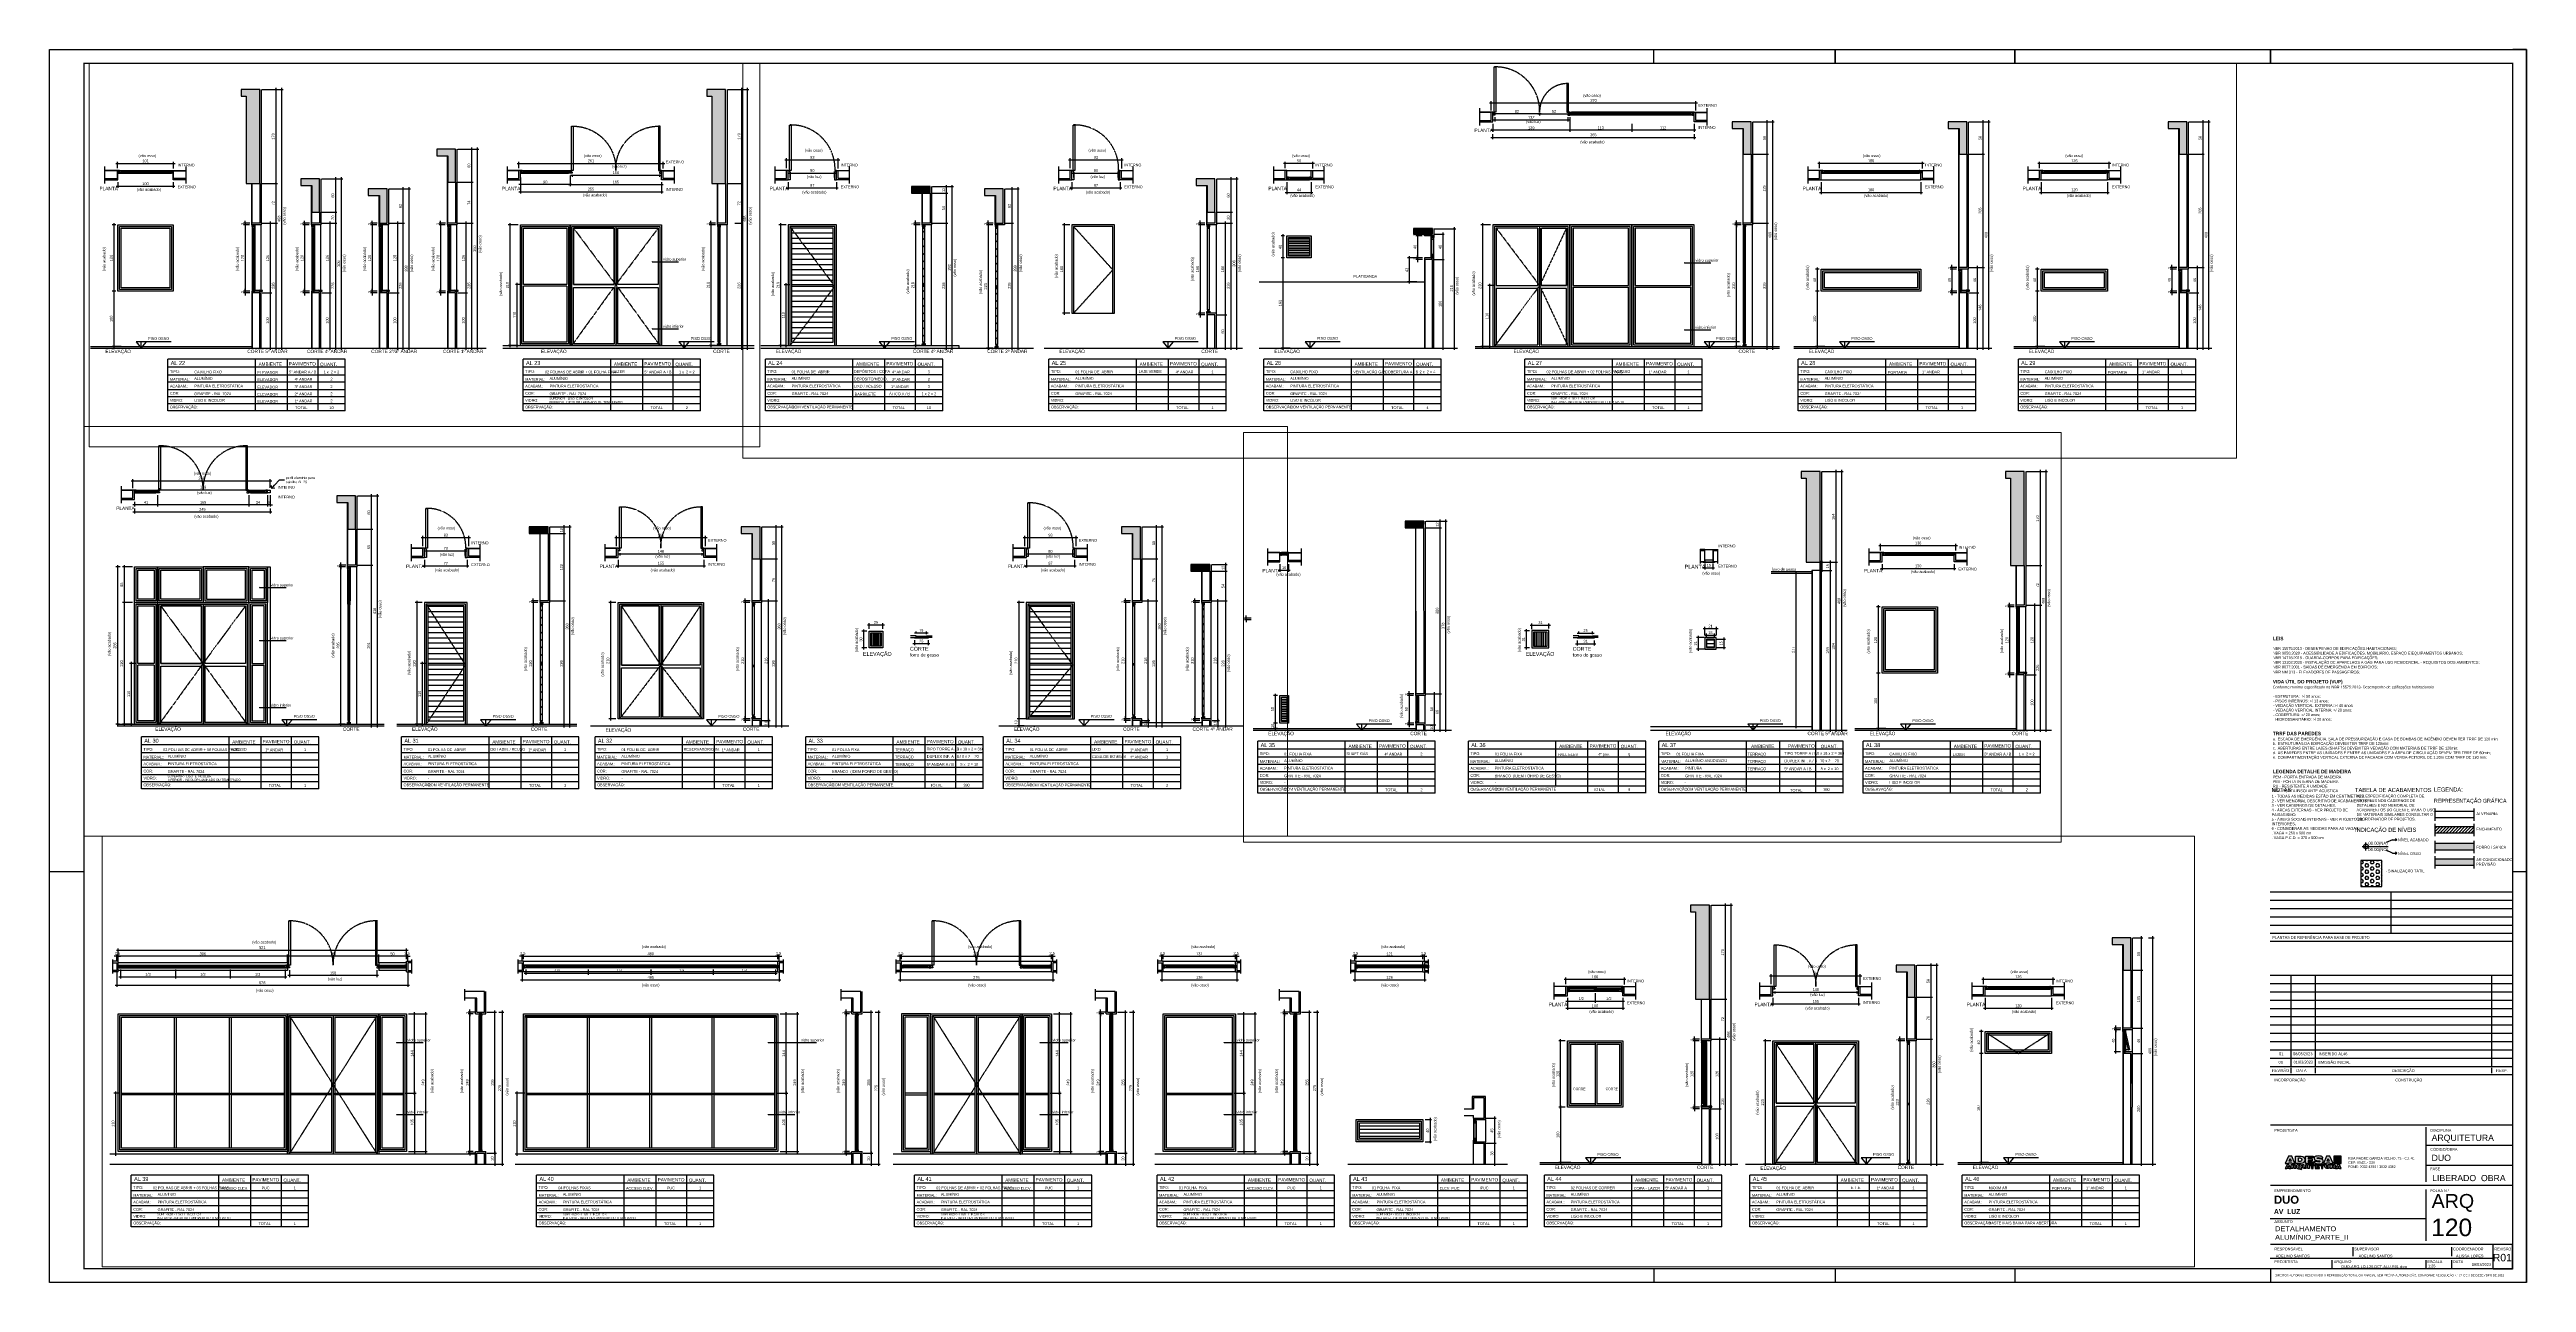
# Paper-space layout 'Layout1 (2)' of a CAD drawing. Header units: metres. Extents: x 2 to 1794, y 2 to 894.
# The model-space entities are those that its viewports show. They can reach past a viewport. Long polylines and large blocks are cut down to what shows.
import ezdxf
from ezdxf import colors
from ezdxf.entities.mleader import LeaderData, LeaderLine
from ezdxf.enums import TextEntityAlignment as Align
from ezdxf.math import Vec2, Vec3

# ---------------------------------------------------------------- set-up
doc = ezdxf.new("R2010")
doc.units = ezdxf.units.M
doc.set_wipeout_variables(frame=1)
doc.linetypes.add('DASHEDX2', pattern=[1.5, 1, -0.5])
for name, color, linetype in [('04-GGBS-DUO-GAS-4º PAV-PR$0$02-GABSGAS-AMERICAS4-SUBSOLO$0$00_GGP227BSGAPEGRLSUBS$0$GG-GA0001', 1, 'Continuous'), ('AR-CAIXILHO', 1, 'Continuous'), ('ARQ-ALV ACAB', 4, 'Continuous'), ('ARQ-ALV OSSO', 5, 'Continuous'), ('ARQ-AUX', 7, 'Continuous'), ('ARQ-AUX1', 1, 'Continuous'), ('ARQ-AUX1 @ 1', 1, 'Continuous'), ('ARQ-AUX2', 2, 'Continuous'), ('ARQ-CAX', 1, 'Continuous'), ('ARQ-CAX @ 1', 1, 'Continuous'), ('ARQ-DIM', 2, 'Continuous'), ('ARQ-DIM - EMBASAM', 2, 'Continuous'), ('ARQ-DRYWALL', 7, 'Continuous'), ('ARQ-ENCH', 1, 'Continuous'), ('ARQ-EST', 2, 'Continuous'), ('ARQ-FOLHA', 7, 'Continuous'), ('ARQ-PRJ', 7, 'DASHEDX2'), ('ARQ-SIM', 1, 'Continuous'), ('ARQ-TXT', 2, 'Continuous'), ('ARQ-TXT01', 2, 'Continuous'), ('ES-CORTE', 2, 'Continuous'), ('FOLHA', 7, 'Continuous')]:
    doc.layers.add(name, color=color, linetype=linetype)
doc.layers.add('ARQ-FORRO', color=9, linetype='Continuous', lineweight=5)
doc.styles.add('Adesa', font='ARIALN.TTF')
doc.styles.add('Arial', font='arial.ttf')
doc.styles.add('RL CARIMBO', font='arial.ttf', dxfattribs={"width": 0.9, "height": 15})
doc.styles.add('ROMANS', font='romans', dxfattribs={"height": 0.2})
doc.styles.get("Standard").update_dxf_attribs({"font": 'arial.ttf'})
doc.dimstyles.new('1-25ARQ', dxfattribs={"dimscale": 0.25, "dimtxt": 0.2, "dimasz": 0.08, "dimexe": 0.16, "dimexo": 0.1, "dimgap": 0.1, "dimtad": 1, "dimzin": 4, "dimdsep": 46, "dimtxsty": 'ROMANS', "dimblk": 'DOT', "dimcen": 0.1, "dimclrd": 1, "dimclre": 1, "dimclrt": 3, "dimadec": 0, "dimazin": 0, "dimtfac": 1, "dimtix": 1, "dimtmove": 2, "dimatfit": 3, "dimldrblk": 'DOT', "dimfxl": 1, "dimtolj": 1, "dimtzin": 4, "dimlwd": -1, "dimlwe": -1, "dimarcsym": 0})
doc.dimstyles.new('ADESA 1-0025', dxfattribs={"dimtxt": 0.05, "dimasz": 0.045, "dimexe": 0.03, "dimexo": 0.04, "dimgap": 0.02, "dimtad": 1, "dimtoh": 1, "dimdec": 0, "dimlfac": 100, "dimzin": 4, "dimtxsty": 'Adesa', "dimblk": 'DOTSMALL', "dimcen": 1, "dimdle": 0.03, "dimclrd": 1, "dimclre": 1, "dimclrt": 256, "dimazin": 1, "dimtm": 1e-09, "dimtfac": 1, "dimtdec": 0, "dimtix": 1, "dimtmove": 2, "dimatfit": 0, "dimldrblk": 'DOTSMALL', "dimfxl": 0.8, "dimtvp": 2, "dimtolj": 1, "dimtzin": 0, "dimarcsym": 0})

# ---------------------------------------------------------------- blocks, each defined once
blk = doc.blocks.new('FL-A0')
for p, q in [((-1000, 0), (-1000, 892)), ((160.1, 882), (160.1, 892)), ((291.1, 892), (291.1, 882)), ((291.1, 882), (291.1, 892)), ((421.1, 892), (421.1, 882)), ((421.1, 882), (421.1, 892)), ((606.1, 892), (606.1, 882)), ((606.1, 882), (606.1, 892)), ((791.1, 0), (791.1, 892)), ((160.1, 10), (160.1, 0)), ((291.1, 10), (291.1, 0)), ((291.1, 10), (291.1, 0)), ((421.1, 10), (421.1, 0)), ((421.1, 10), (421.1, 0)), ((606.1, 10), (606.1, 0)), ((606.1, 10), (606.1, 0))]:
    blk.add_line(p, q)
at = {"const_width": 1}
blk.add_lwpolyline([(-975, 882), (781.1, 882), (781.1, 10), (-975, 10)], close=True, dxfattribs=at)
at = {"layer": 'FOLHA'}
for p, q in [((-1000, 0), (-1000, 892)), ((-1000, 892), (791.1, 892)), ((791.1, 892), (781.1, 892)), ((791.1, 892), (791.1, 0)), ((-975, 297), (-1000, 297)), ((791.1, 297), (781.1, 297)), ((791.1, 0), (-1000, 0))]:
    blk.add_line(p, q, dxfattribs=at)
blk = doc.blocks.new('CARIMBO-JARDINS')
at = {"color": 2}
for p, q in [((-176.2, 274.3), (-1.2, 274.3)), ((-88.7, 244.3), (-88.7, 274.3)), ((-176.2, 268.3), (-1.2, 268.3)), ((-176.2, 262.3), (-1.2, 262.3)), ((-176.2, 256.3), (-1.2, 256.3)), ((-176.2, 250.3), (-1.2, 250.3)), ((-176.2, 214), (-1, 214)), ((-176.2, 208), (-1, 208)), ((-176.2, 202), (-1, 202)), ((-161.2, 214), (-161.2, 148)), ((-143.8, 214), (-143.8, 148)), ((-16.2, 214), (-16.2, 148)), ((-176.2, 196), (-1, 196)), ((-176.2, 190), (-1, 190)), ((-176.2, 184), (-1, 184)), ((-176.2, 178), (-1, 178)), ((-176.2, 172), (-1, 172)), ((-176.2, 166), (-1, 166)), ((-176.2, 160), (-1, 160)), ((-176.2, 154), (-1, 154)), ((-63.5, 91.1), (-1.4, 91.1)), ((-63.5, 76.6), (-1.4, 76.6))]:
    blk.add_line(p, q, dxfattribs=at)
at = {"color": 3}
for p, q in [((-176.2, 244.3), (-1.2, 244.3)), ((-1.2, 238.3), (-176.2, 238.3)), ((-176.2, 148), (-1, 148)), ((-161.2, 147), (-161.2, 143)), ((-143.8, 147), (-143.8, 143)), ((-16.2, 147), (-16.2, 143)), ((-1, 142), (-176.2, 142))]:
    blk.add_line(p, q, dxfattribs=at)
at = {"color": 3, "linetype": 'Continuous', "const_width": 1}
for points in [[(-176.2, 105.7), (-1.4, 105.7)], [(-63.5, 64.4), (-63.5, 104.2)], [(-176.2, 62), (-1.4, 62)], [(-63.5, 21.6), (-63.5, 59.1)], [(-176.2, 19.3), (-1, 19.3)]]:
    blk.add_lwpolyline(points, dxfattribs=at)
at = {"color": 2}
for points in [[(-176.2, 38), (-63.5, 38)], [(-176.2, 9.3), (-15, 9.3)]]:
    blk.add_lwpolyline(points, dxfattribs=at)
at = {"color": 2, "linetype": 'Continuous', "ltscale": 0.5}
for points in [[(-15, 1.5), (-15, 19.3)], [(-131.4, 1.5), (-131.4, 7.9)], [(-116.3, 10.7), (-116.3, 17.2)], [(-63.5, 1.5), (-63.5, 7.9)], [(-44.9, 10.7), (-44.9, 17.2)], [(-44.9, 1.5), (-44.9, 7.9)]]:
    blk.add_lwpolyline(points, dxfattribs=at)
at = {"color": 2, "style": 'RL CARIMBO', "width": 0.9}
blk.add_text('PLANTAS DE REFERÊNCIA PARA BASE DE PROJETO', height=2, dxfattribs=at).set_placement((-174.6, 240.3))
for s, p in [('REVISÃO', (-168.7, 146)), ('DATA ', (-153.2, 146)), ('RESP.', (-8.7, 146))]:
    blk.add_text(s, height=2, dxfattribs=at).set_placement(p, align=Align.TOP_CENTER)
blk.add_text('DESCRIÇÃO', height=2, dxfattribs=at).set_placement((-88.1, 146), align=Align.TOP_LEFT)
at = {"color": 3, "style": 'RL CARIMBO', "width": 0.9}
for s, p in [('INCORPORAÇÃO', (-173.3, 137.2)), ('CONSTRUÇÃO', (-85.8, 137.2)), ('PROJETISTA', (-173.3, 100.8)), ('DISCIPLINA', (-60.5, 100.7)), ('CÓDIGO/OBRA', (-60.5, 87)), ('FASE', (-60.5, 72.9)), ('EMPREENDIMENTO', (-173.3, 57.1)), ('FOLHA N.º', (-60.5, 57.1)), ('ASSUNTO', (-173.2, 34.7)), ('RESPONSÁVEL', (-173.2, 14.9)), ('PROJETISTA', (-173.2, 5.7)), ('ARQUIVO', (-130.2, 5.7)), ('SUPERVISOR', (-115.4, 14.9)), ('ESCALA', (-62.6, 5.7)), ('COORDENADOR', (-44, 14.9)), ('DATA', (-44, 5.7)), ('REVISÃO', (-14.1, 14.9))]:
    blk.add_text(s, height=2, dxfattribs=at).set_placement(p)
blk = doc.blocks.new('LOGO ADESA')
at = {"layer": 'FOLHA', "true_color": 0x006983}
h = blk.add_hatch(color=146, dxfattribs=at)
h.dxf.hatch_style = 1
h.paths.add_polyline_path([(4, 4.5), (2.9, 4.5), (1.9, 4.5), (0, 0), (1.8, 0), (1.9, 0.4), (2.9, 0.4), (4, 0.4), (4.1, 0), (5.9, 0)])
h.paths.add_polyline_path([(3.5, 1.5), (2.9, 1.5), (2.4, 1.5), (2.9, 3.1)], flags=16)
h.paths.add_polyline_path([(6.2, 4.5), (6.2, 0), (9.7, 0, 0.948907), (9.7, 4.5)])
h.paths.add_polyline_path([(8, 3.4), (8.9, 3.4, -0.931092), (9.1, 1.2), (8, 1.2)], flags=16)
h.paths.add_polyline_path([(16.8, 3.4), (16.8, 4.5), (12.2, 4.5), (12.2, 0), (17, 0), (17, 1.1), (13.9, 1.1), (13.9, 1.7), (16.3, 1.7), (16.3, 2.8), (13.9, 2.8), (13.9, 3.4)])
h.paths.add_polyline_path([(20.5, 3.4, -0.237413), (20.7, 3.2), (22.7, 3.2, 0.178244), (22.4, 3.9, 0.159561), (21.6, 4.4, 0.040162), (20, 4.6, 0.078066), (18.5, 4.4, 0.12263), (17.7, 4, 0.165276), (17.4, 3.5, 0.071413), (17.4, 2.9, 0.094699), (17.5, 2.6, 0.166692), (18.2, 2, 0.094522), (19.5, 1.7, -0.029062), (20.1, 1.7, -0.020422), (20.5, 1.6, -0.002895), (20.6, 1.6, -0.253582), (20.9, 1.4, -0.244103), (20.8, 1.2, -0.158589), (20.6, 1, -0.13145), (19.9, 1, -0.045808), (19.6, 1.1, -0.270689), (19.4, 1.3), (17.3, 1.3, 0.28517), (18.6, 0, 0.068195), (20.1, -0.2, 0.078133), (22, 0.1, 0.324293), (22.9, 1.4, 0.386526), (21.7, 2.7), (19.7, 3, -0.100578), (19.4, 3.1, -0.633349), (19.4, 3.5, -0.221103)])
h.paths.add_polyline_path([(24.9, 4.5), (23, 0), (24.8, 0), (24.9, 0.4), (25.9, 0.4), (26.9, 0.4), (27, 0), (28.9, 0), (26.9, 4.5), (25.9, 4.5)])
h.paths.add_polyline_path([(25.9, 3.1), (26.5, 1.5), (25.9, 1.5), (25.3, 1.5)], flags=16)
h.paths.add_polyline_path([(32, -0.5), (31.4, -0.5), (30.3, -3), (31.4, -3), (31.4, -2.8), (32, -2.8), (32.6, -2.8), (32.6, -3), (33.7, -3), (32.6, -0.5)])
h.paths.add_polyline_path([(32, -1.3), (32.3, -2.1), (32, -2.1), (31.7, -2.1)], flags=16)
h.paths.add_polyline_path([(27.1, -0.5), (27.1, -3), (28.1, -3), (28.1, -2.3), (28.9, -2.3, -0.29686), (29, -2.4), (29, -3), (30.1, -3), (30.1, -2.2, 0.285546), (29.7, -1.8, 0.266418), (30.1, -1.4), (30.1, -0.9, 0.296968), (29.3, -0.5)])
h.paths.add_polyline_path([(28.2, -1.1), (28.9, -1.1, -0.918201), (28.9, -1.6), (28.2, -1.6)], flags=16)
h.paths.add_polyline_path([(1.7, -0.5), (1.1, -0.5), (0, -3), (1, -3), (1.1, -2.8), (1.7, -2.8), (2.2, -2.8), (2.3, -3), (3.3, -3), (2.2, -0.5)])
h.paths.add_polyline_path([(1.7, -1.3), (2, -2.1), (1.7, -2.1), (1.3, -2.1)], flags=16)
h.paths.add_polyline_path([(3.5, -0.5), (3.5, -3), (4.5, -3), (4.5, -2.2), (5.3, -2.2, -0.29686), (5.4, -2.4), (5.4, -3), (6.4, -3), (6.4, -2.2, 0.285546), (6.1, -1.8, 0.266418), (6.4, -1.4), (6.4, -0.9, 0.296968), (5.7, -0.5)])
h.paths.add_polyline_path([(4.6, -1.1), (5.3, -1.1, -0.918201), (5.3, -1.6), (4.6, -1.6)], flags=16)
h.paths.add_polyline_path([(8.1, -0.4, 0.187369), (7, -0.9, 0.315446), (7, -2.6, 0.187369), (8.1, -3.1), (8.8, -3.1, 0.0369), (9, -3), (9.5, -3.5), (10, -3.1), (9.7, -2.7, 0.043768), (9.9, -2.6, 0.315446), (9.9, -0.9, 0.187369), (8.8, -0.4)])
h.paths.add_polyline_path([(8.8, -1.2, -0.329329), (9, -2.1), (8.8, -1.8), (8.3, -2.2), (8.5, -2.4, -0.179141), (8.1, -2.3, -0.447153), (8.1, -1.2, -0.305995)], flags=16)
h.paths.add_polyline_path([(12.4, -1.9, -0.17674), (12.3, -2.2, -0.173532), (12, -2.3), (11.8, -2.3), (11.7, -2.3, -0.173532), (11.4, -2.2, -0.152792), (11.3, -2), (11.3, -0.5), (10.4, -0.5), (10.4, -2, 0.102402), (10.5, -2.3, 0.302428), (11.5, -3), (11.8, -3), (12.2, -3, 0.295825), (13.2, -2.3, 0.102402), (13.3, -2), (13.3, -0.5), (12.4, -0.5)])
h.paths.add_polyline_path([(14.6, -0.5), (13.6, -0.5), (13.6, -3), (14.6, -3)])
h.paths.add_polyline_path([(16.8, -1.1), (17.7, -1.1), (17.7, -0.5), (14.9, -0.5), (14.9, -1.1), (15.8, -1.1), (15.8, -3), (16.8, -3)])
h.paths.add_polyline_path([(18, -0.5), (18, -3), (20.7, -3), (20.7, -2.4), (18.9, -2.4), (18.9, -2), (20.3, -2), (20.3, -1.4), (18.9, -1.4), (18.9, -1.1), (20.6, -1.1), (20.6, -0.5)])
h.paths.add_polyline_path([(20.9, -0.5), (20.9, -1.1), (21.8, -1.1), (21.8, -3), (22.7, -3), (22.7, -1.1), (23.6, -1.1), (23.6, -0.5)])
h.paths.add_polyline_path([(25.9, -1.9, -0.17674), (25.8, -2.2, -0.173532), (25.6, -2.3), (25.4, -2.3), (25.2, -2.3, -0.173532), (25, -2.2, -0.152792), (24.9, -2), (24.9, -0.5), (23.9, -0.5), (23.9, -2, 0.102402), (24, -2.3, 0.302428), (25.1, -3), (25.4, -3), (25.8, -3, 0.295825), (26.8, -2.3, 0.102402), (26.8, -2), (26.8, -0.5), (25.9, -0.5)])
at = {"layer": 'FOLHA'}
h = blk.add_hatch(color=7, dxfattribs=at)
h.dxf.hatch_style = 1
h.paths.add_polyline_path([(29.2, 0), (33.7, 0), (33.7, 4.5), (29.2, 4.5)])
at = {"color": 7}
blk.add_lwpolyline([(29.2, 0), (33.7, 0), (33.7, 4.5), (29.2, 4.5)], close=True, dxfattribs=at)
at = {"layer": 'FOLHA', "color": 146, "true_color": 0x006983}
for points in [[(2.9, 4.5), (1.9, 4.5), (0, 0), (1.8, 0), (1.9, 0.4), (2.9, 0.4), (4, 0.4), (4.1, 0), (5.9, 0), (4, 4.5)], [(2.9, 1.5), (2.4, 1.5), (2.9, 3.1), (3.5, 1.5)], [(17, 0), (12.2, 0), (12.2, 4.5), (16.8, 4.5), (16.8, 3.4), (13.9, 3.4), (13.9, 2.8), (16.3, 2.8), (16.3, 1.7), (13.9, 1.7), (13.9, 1.1), (17, 1.1)], [(25.9, 4.5), (24.9, 4.5), (23, 0), (24.8, 0), (24.9, 0.4), (25.9, 0.4), (26.9, 0.4), (27, 0), (28.9, 0), (26.9, 4.5)], [(25.9, 1.5), (25.3, 1.5), (25.9, 3.1), (26.5, 1.5)], [(1.7, -0.5), (1.1, -0.5), (0, -3), (1, -3), (1.1, -2.8), (1.7, -2.8), (2.2, -2.8), (2.3, -3), (3.3, -3), (2.2, -0.5)], [(1.7, -2.1), (1.3, -2.1), (1.7, -1.3), (2, -2.1)], [(13.6, -0.5), (14.6, -0.5), (14.6, -3), (13.6, -3)], [(32, -0.5), (31.4, -0.5), (30.3, -3), (31.4, -3), (31.4, -2.8), (32, -2.8), (32.6, -2.8), (32.6, -3), (33.7, -3), (32.6, -0.5)], [(32, -2.1), (31.7, -2.1), (32, -1.3), (32.3, -2.1)]]:
    blk.add_lwpolyline(points, close=True, dxfattribs=at)
for points in [[(6.2, 0), (6.2, 4.5), (9.7, 4.5, -0.948907), (9.7, 0)], [(8, 1.2), (8, 3.4), (8.9, 3.4, -0.931092), (9.1, 1.2)], [(5.7, -0.5, -0.296968), (6.4, -0.9), (6.4, -1.4, -0.266418), (6.1, -1.8, -0.285546), (6.4, -2.2), (6.4, -3), (5.4, -3), (5.4, -2.4, 0.29686), (5.3, -2.2), (4.5, -2.2), (4.5, -3), (3.5, -3), (3.5, -0.5)], [(4.6, -1.6), (5.3, -1.6, 0.885214), (5.3, -1.1), (4.6, -1.1)], [(7, -2.6, 0.187369), (8.1, -3.1), (8.8, -3.1, 0.0369), (9, -3), (9.5, -3.5), (10, -3.1), (9.7, -2.7, 0.043768), (9.9, -2.6, 0.315446), (9.9, -0.9, 0.187369), (8.8, -0.4), (8.1, -0.4, 0.187369), (7, -0.9, 0.315446)], [(11.8, -3), (11.5, -3, -0.295825), (10.5, -2.3, -0.102402), (10.4, -2), (10.4, -0.5), (10.4, -0.5), (11.3, -0.5), (11.3, -1.9, 0.17674), (11.4, -2.2, 0.159698), (11.6, -2.3, 0.071182), (11.7, -2.3), (11.8, -2.3), (12, -2.3, 0.071182), (12.1, -2.3, 0.159698), (12.3, -2.2, 0.17674), (12.4, -1.9), (12.4, -0.5), (13.3, -0.5), (13.3, -0.5), (13.3, -2, -0.102402), (13.2, -2.3, -0.295825), (12.2, -3)], [(25.4, -3), (25, -3, -0.295825), (24, -2.3, -0.102402), (23.9, -2), (23.9, -0.5), (23.9, -0.5), (24.9, -0.5), (24.9, -1.9, 0.17674), (25, -2.2, 0.159698), (25.2, -2.3, 0.071182), (25.2, -2.3), (25.4, -2.3), (25.6, -2.3, 0.071182), (25.6, -2.3, 0.159698), (25.8, -2.2, 0.17674), (25.9, -1.9), (25.9, -0.5), (26.8, -0.5), (26.8, -0.5), (26.8, -2, -0.102402), (26.8, -2.3, -0.295825), (25.8, -3)], [(29.3, -0.5, -0.296968), (30.1, -0.9), (30.1, -1.4, -0.266418), (29.7, -1.8, -0.285546), (30.1, -2.2), (30.1, -3), (29, -3), (29, -2.4, 0.29686), (28.9, -2.3), (28.1, -2.3), (28.1, -3), (27.1, -3), (27.1, -0.5)], [(28.2, -1.6), (28.9, -1.6, 0.885214), (28.9, -1.1), (28.2, -1.1)]]:
    blk.add_lwpolyline(points, format="xyb", close=True, dxfattribs=at)
for points in [[(17.3, 1.3), (17.3, 1.3, 0.283261), (18.6, 0, 0.068195), (20.1, -0.2, 0.078133), (22, 0.1, 0.324293), (22.9, 1.4, 0.386526), (21.7, 2.7), (19.7, 3, -0.100578), (19.4, 3.1, -0.633349), (19.4, 3.5, -0.221103), (20.5, 3.4, -0.237413), (20.7, 3.2), (22.7, 3.2), (22.7, 3.2, 0.167313), (22.4, 3.9, 0.159561), (21.6, 4.4, 0.040162), (20, 4.6, 0.078066), (18.5, 4.4, 0.12263), (17.7, 4, 0.165276), (17.4, 3.5, 0.071413), (17.4, 2.9, 0.094699), (17.5, 2.6, 0.166692), (18.2, 2, 0.094522), (19.5, 1.7, -0.029062), (20.1, 1.7, -0.020422), (20.5, 1.6, -0.002895), (20.6, 1.6, -0.253582), (20.9, 1.4, -0.244103), (20.8, 1.2, -0.158589), (20.6, 1, -0.13145), (19.9, 1, -0.045808), (19.6, 1.1, -0.270689), (19.4, 1.3), (17.3, 1.3)], [(8.8, -1.2, 0.305995), (8.1, -1.2, 0.447153), (8.1, -2.3, 0.179141), (8.5, -2.4), (8.3, -2.2), (8.8, -1.8), (9, -2.1, 0.329329), (8.8, -1.2)]]:
    blk.add_lwpolyline(points, format="xyb", dxfattribs=at)
for points in [[(14.9, -0.5), (14.9, -1.1), (15.8, -1.1), (15.8, -3), (16.8, -3), (16.8, -1.1), (17.7, -1.1), (17.7, -0.5), (14.9, -0.5), (17.7, -0.5)], [(18, -0.5), (18, -3), (20.7, -3), (20.7, -2.4), (18.9, -2.4), (18.9, -2), (20.3, -2), (20.3, -1.4), (18.9, -1.4), (18.9, -1.1), (20.6, -1.1), (20.6, -0.5), (18, -0.5)], [(20.9, -0.5), (20.9, -1.1), (21.8, -1.1), (21.8, -3), (22.7, -3), (22.7, -1.1), (23.6, -1.1), (23.6, -0.5), (20.9, -0.5), (23.6, -0.5)]]:
    blk.add_lwpolyline(points, dxfattribs=at)
at = {"layer": 'ARQ-FOLHA', "insert": (37.8, 3.9), "char_height": 1.5, "width": 41.969, "attachment_point": 1, "style": 'Arial'}
blk.add_mtext('RUA PADRE GARCIA VELHO, 73 - CJ. 41\\PCEP: 05421- 030\\PFONE: 3032 4355 / 3032 4362 ', dxfattribs=at)
blk = doc.blocks.new('.CARIMBO')
at = {"layer": 'ARQ-DIM'}
blk.add_lwpolyline([(161.2, 7.5), (175.2, 7.5), (175.2, 25.2)], dxfattribs=at)
at = {"color": 2}
blk.add_blockref('CARIMBO-JARDINS', (176.2, 5.9), dxfattribs=at)
at = {"layer": 'ARQ-FOLHA', "xscale": 1.20352306414466, "yscale": 1.20352306414466, "zscale": 1.20352306414466}
blk.add_blockref('LOGO ADESA', (10.8, 83.6), dxfattribs=at)
at = {"color": 2, "style": 'RL CARIMBO', "width": 0.9}
blk.add_text('DUO-ARQ-LO-120-DET-ALU-R01.dwg', height=2, dxfattribs=at).set_placement((51.4, 8))
at = {"color": 4, "attachment_point": 1, "style": 'Arial'}
for s, width, insert, char_height in [('ARQUITETURA', 3.126, (116.7, 104.5), 4.5), ('{\\C2;DUO}', 3.126, (116.7, 90), 4.5), ('{\\C5;LIBERADO  OBRA}', 75.072, (117.1, 75.4), 4.5), ('{\\fArial|b1|i0|c0|p34;DUO\\P\\H0.59829x;AV_LUZ}', 3.126, (2.7, 60.4), 5.85), ('{\\C5;ARQ}', 3.126, (116.7, 61.6), 10.16), ('{\\C2;ADELINO SANTOS}', 44.405, (4, 17.7), 2), ('{\\C2;ADELINO SANTOS}', 44.405, (63.9, 17.7), 2), ('{\\C2;ALISSA LOPES}', 44.405, (134.3, 17.7), 2)]:
    blk.add_mtext_dynamic_manual_height_columns(s, width=width, gutter_width=1, heights=[0], dxfattribs=dict(at, insert=insert, char_height=char_height))
at = {"layer": 'ARQ-FOLHA', "style": 'Arial'}
blk.add_text('00', height=2, dxfattribs=at).set_placement((9.1, 155.9), align=Align.RIGHT)
blk.add_text('EMISSÃO INICIAL', height=2, dxfattribs=at).set_placement((34.8, 155.9))
at = {"layer": 'FOLHA', "style": 'Arial'}
blk.add_text('DIREITOS AUTORAIS RESERVADO A REPRODUÇÃO TOTAL OU PARCIAL SEM PRÉVIA AUTORIZAÇÃO, CONFORME RESOLUÇÃO N° 67, DE 5 DE DEZEMBRO DE 2013', height=1.5, dxfattribs=at).set_placement((3.4, 2))
blk = doc.blocks.new('REF_LEG$0$SBPLNIV2')
for p, q in [((-0.25, 0), (1.44, 0)), ((0, -0.27), (0, 0.26))]:
    blk.add_line(p, q)
blk.add_circle((0, 0), 0.15)
at = {"color": 2, "style": 'Adesa'}
for tag, p in [('NIVELA', (0.15, 0.1)), ('NIVELO', (0.15, -0.3))]:
    blk.add_attdef(tag, p, '', height=0.2, dxfattribs=at)
blk = doc.blocks.new('CARIMBO')
h = blk.add_hatch()
h.set_pattern_fill('HEX', color=256, scale=0.4125, angle=180, style=0)
h.set_pattern_definition([(180, (75.6412, 290.77), (-3e-16, -2.26845), [1.3097, -2.61938]), (300, (75.6412, 290.77), (1.96453, 1.13422), [1.3097, -2.61938]), (240, (74.3315, 290.77), (1.96453, -1.13422), [1.3097, -2.61938])])
h.paths.add_polyline_path([(80.5, 302.2), (65.5, 302.2), (65.5, 283.5), (80.5, 283.5)])
at = {"layer": 'ARQ-AUX1'}
h = blk.add_hatch(dxfattribs=at)
h.set_pattern_fill('ANSI31', color=256, scale=0.5)
h.set_pattern_definition([(45, (-741.3556, -163.1018), (-1.122532, 1.122532), [])])
h.paths.add_polyline_path([(147, 326.9), (118.8, 326.9), (118.8, 322.4), (147, 322.4)])
at = {"layer": 'ARQ-DRYWALL', "ltscale": 10}
blk.add_hatch(color=162, dxfattribs=at).paths.add_polyline_path([(147, 303.5), (118.8, 303.5), (118.8, 299), (147, 299)])
at = {"layer": 'ARQ-FORRO'}
h = blk.add_hatch(color=256, dxfattribs=at)
h.dxf.hatch_style = 1
h.paths.add_polyline_path([(147, 314.6), (118.8, 314.6), (118.8, 310.1), (147, 310.1)])
blk.add_lwpolyline([(80.5, 302.2), (65.5, 302.2), (65.5, 283.5), (80.5, 283.5)], close=True)
at = {"layer": 'ARQ-AUX2'}
for p, q in [((118.8, 338), (147, 338)), ((118.8, 333.5), (147, 333.5)), ((118.8, 326.9), (147, 326.9)), ((118.8, 322.4), (147, 322.4)), ((147, 314.6), (118.8, 314.6)), ((118.8, 310.1), (147, 310.1)), ((118.8, 303.5), (147, 303.5)), ((118.8, 299), (147, 299))]:
    blk.add_line(p, q, dxfattribs=at)
at = {"layer": 'ARQ-SIM'}
for p, q in [((118.8, 339.8), (118.8, 331)), ((118.8, 328.7), (118.8, 319.9)), ((147, 339.8), (147, 331)), ((147, 328.7), (147, 319.9)), ((88.4, 317.3), (83.8, 315.2)), ((88.4, 307.7), (83.8, 309.8)), ((88.4, 317.3), (91.4, 317.3)), ((88.4, 307.7), (91.4, 307.7)), ((91.4, 317.3), (90.4, 318.3)), ((91.4, 317.3), (90.4, 316.4)), ((91.4, 307.7), (90.4, 308.6)), ((91.4, 307.7), (90.4, 306.7)), ((118.8, 316.5), (118.8, 307.7)), ((118.8, 305.4), (118.8, 296.6)), ((147, 316.5), (147, 307.7)), ((147, 305.4), (147, 296.6))]:
    blk.add_line(p, q, dxfattribs=at)
at = {"layer": 'ARQ-AUX', "color": 8}
blk.add_blockref('.CARIMBO', (-0.1, -0.6), dxfattribs=at)
at = {"layer": 'ARQ-TXT', "ltscale": 10, "xscale": 11.19999999999999, "yscale": 11.19999999999999, "zscale": 11.19999999999999}
blk.add_blockref('REF_LEG$0$SBPLNIV2', (69.1, 312.5), dxfattribs=at).add_auto_attribs({'NIVELA': '00.00(NA)', 'NIVELO': '00.00(NO)'})
at = {"layer": 'ARQ-TXT', "style": 'Adesa'}
for s, height, p in [('TABELA DE ACABAMENTOS', 3, (61.2, 351.8)), ('LEGENDA:', 3, (118.3, 352.1)), ('REPRESENTAÇÃO GRÁFICA', 2.8, (118.3, 344.1)), ('INDICAÇÃO DE NÍVEIS', 3, (61.2, 323))]:
    blk.add_text(s, height=height, dxfattribs=at).set_placement(p)
at = {"layer": 'ARQ-TXT', "ltscale": 10, "style": 'Adesa'}
for s, p in [('ALVENARIA', (149, 335.1)), ('ENCHIMENTO', (149, 324)), ('NÍVEL ACABADO', (92.3, 316.2)), ('NÍVEL OSSO', (92.3, 306.3)), ('FORRO / SANCA', (148.9, 310.9)), ('AR CONDICIONADO', (148.9, 301.9)), ('PREVISÃO', (148.9, 298.6))]:
    blk.add_text(s, height=2, dxfattribs=at).set_placement(p)
at = {"layer": 'ARQ-TXT', "insert": (1.8, 464.9), "char_height": 0.23, "attachment_point": 1, "style": 'Adesa'}
blk.add_mtext_dynamic_manual_height_columns('\\A1;{\\fArial Narrow|b1|i0|c0|p34;\\P\\P\\H10.86957x;LEIS\\P\\H0.8x;\\P\\fArial Narrow|b0|i0|c0|p34;NBR 15575:2013 - DESEMPENHO DE EDIFICAÇÕES HABITACIONAIS;\\PNBR 9050:2020 - ACESSIBILIDADE A EDIFICAÇÕES, MOBILIÁRIO, ESPAÇO E EQUIPAMENTOS URBANOS;\\PNBR 14718:2019 - GUARDA-CORPOS PARA EDIFICAÇÕES;\\PNBR 13103:2020 - INSTALAÇÃO DE APARELHOS A GÁS PARA USO RESIDENCIAL - REQUISITOS DOS AMBIENTES;\\PNBR 9077:2001 - SAÍDAS DE EMERGÊNCIA EM EDIFÍCIOS;\\P\\A0;\\fCalibri|b0|i0|c0|p34;\\H0.115x;\\P\\fArial Narrow|b0|i0|c0|p34;\\H8.6956x;NBR NM 313 - ELEVADORES DE PASSAGEIROS;\\P\\A1;\\P\\fArial Narrow|b1|i0|c0|p34;\\H1.25001x;VIDA ÚTIL DO PROJETO (VUP) \\P\\fArial Narrow|b0|i0|c0|p34;\\H0.8x;Conforme mínimo especificado na NBR 15575:2013- Desempenho de edificações habitacionais \\P\\P\\pi-0.69,l0.92,t1.84;-^IESTRUTURA:  \\A0;>/\\A1; 50 anos;\\P-^IPISOS INTERNOS: \\A0;>/\\A1; 13 anos;\\P-^IVEDAÇÃO VERTICAL EXTERNA: \\A0;>/\\A1; 40 anos;\\P-^IVEDAÇÃO VERTICAL INTERNA: \\A0;>/\\A1; 20 anos;\\P-^ICOBERTURA: \\A0;>/\\A1; 20 anos;\\P-^IHIDROSSANITÁRIO: \\A0;>/\\A1; 20 anos;\\P\\pi0,l0,tz;\\P\\P\\fArial Narrow|b1|i0|c0|p34;\\H1.25x;TRRF DAS PAREDES \\fArial Narrow|b0|i0|c0|p34;\\H0.8x;\\P\\A0;a.^I ESCADA DE EMERGÊNCIA, SALA DE PRESSURIZAÇÃO E CASA DE BOMBAS DE INCÊNDIO DEVEM TER TRRF DE 120 min;\\Pb.^I ESTRUTURAS DA EDIFICAÇÃO DEVEM TER TRRF DE 120min;\\Pc.^I ABERTURAS ENTRE LAJES (SHAFTS) DEVEM TER VEDAÇÃO COM MATERIAIS DE TRRF DE 120min;\\Pd.^I AS PAREDES ENTRE AS UNIDADES E ENTRE AS UNIDADES E A ÁREA DE CIRCULAÇÃO DEVEM TER TRRF DE 60min;\\Pe.^I COMPARTIMENTAÇÃO VERTICAL EXTERNA DE FACHADA COM VERGA-PEITORIL DE 1,20m COM TRRF DE 120 min;\\H0.115x;\\P\\A1;\\H8.69567x;\\P\\P\\A0;\\fArial Narrow|b1|i0|c0|p34;\\H1.24999x;LEGENDA DETALHE DE MADEIRA\\H0.115x;\\P\\fArial Narrow|b0|i0|c0|p34;\\H6.95652x;PEM - PORTA ENTRADA DE MADEIRA\\PPIM - PORTA INTERNA DE MADEIRA\\PRU - RESISTENTE À UMIDADE\\PPIA - PORTA INSOLANTE ACÚSTICA\\H0.115x;\\P\\A1;\\H8.69569x;\\P\\P }', width=202.946, gutter_width=25, heights=[137], dxfattribs=at)
at = {"layer": 'ARQ-TXT', "insert": (0.9, 354.8), "char_height": 2, "width": 56.24, "attachment_point": 1, "style": 'Adesa'}
blk.add_mtext('{\\H1.5x;NOTAS}\\P1 - TODAS AS MEDIDAS ESTÃO EM CENTÍMETROS.\\P2 - VER MEMORIAL DESCRITIVO DE ACABAMENTOS.\\P3 - VER CADERNOS DE DETALHES.\\P4 - ÁREAS EXTERNAS - VER PROJETO DE PAISAGISMO.\\P5 - ÁREAS SOCIAIS INTERNAS - VER PROJETO DE INTERIORES.\\P6 - CONSIDERAR AS MEDIDAS PARA AS VAGAS:\\P. VAGA = 250 x 500 cm\\P. VAGA P.C.D. = 370 x 500 cm', dxfattribs=at)
at = {"layer": 'ARQ-TXT', "ltscale": 10, "char_height": 2, "attachment_point": 1, "style": 'Adesa'}
for s, insert, width in [('VER ESPECIFICAÇÃO COMPLETA DE MATERIAIS NOS CADERNOS DE DETALHES E NO MEMORIAL DE ACABAMENTOS DO CLIENTE. PARA O USO DE MATERIAIS SIMILARES CONSULTAR O COORDENADOR DE PROJETOS.', (62.3, 349.9), 47.909), ('\\A1;- SINALIZAÇÃO TÁTIL ', (83.4, 295.7), 88.81)]:
    blk.add_mtext(s, dxfattribs=dict(at, insert=insert, width=width))
blk = doc.blocks.new('_DotSmall')
at = {"color": 0, "linetype": 'ByBlock', "const_width": 0.5}
blk.add_lwpolyline([(-0.0625, 0, 1), (0.0625, 0, 1)], format="xyb", close=True, dxfattribs=at)
blk = doc.blocks.new('*D355')
at = {"layer": 'ARQ-DIM', "color": 1, "lineweight": -2, "transparency": 16777216}
for p, q in [((36.926, -2.597), (37.986, -2.597)), ((36.956, -2.52), (36.956, -2.627)), ((37.956, -2.52), (37.956, -2.627))]:
    blk.add_line(p, q, dxfattribs=at)
at = {"layer": 'Defpoints', "color": 0, "transparency": 16777216}
for p in [(36.956, -2.48), (37.956, -2.48), (37.956, -2.597)]:
    blk.add_point(p, dxfattribs=at)
at = {"layer": 'ARQ-DIM', "color": 1, "lineweight": -2, "transparency": 16777216, "xscale": 0.045, "yscale": 0.045, "zscale": 0.045, "rotation": 180}
blk.add_blockref('_DotSmall', (36.956, -2.597), dxfattribs=at)
at = {"layer": 'ARQ-DIM', "color": 1, "lineweight": -2, "transparency": 16777216, "xscale": 0.045, "yscale": 0.045, "zscale": 0.045}
blk.add_blockref('_DotSmall', (37.956, -2.597), dxfattribs=at)
at = {"layer": 'ARQ-DIM', "transparency": 16777216, "insert": (37.456, -2.551), "char_height": 0.05, "attachment_point": 5, "style": 'Adesa'}
blk.add_mtext('\\A1;100', dxfattribs=at)
blk = doc.blocks.new('*D349')
at = {"layer": 'ARQ-DIM', "color": 1, "lineweight": -2, "transparency": 16777216}
for p, q in [((36.916, -3.294), (36.852, -3.294)), ((36.882, -3.264), (36.882, -4.524)), ((36.916, -4.494), (36.852, -4.494))]:
    blk.add_line(p, q, dxfattribs=at)
at = {"layer": 'Defpoints', "color": 0, "transparency": 16777216}
for p in [(36.956, -3.294), (36.882, -4.494), (36.956, -4.494)]:
    blk.add_point(p, dxfattribs=at)
at = {"layer": 'ARQ-DIM', "color": 1, "lineweight": -2, "transparency": 16777216, "xscale": 0.045, "yscale": 0.045, "zscale": 0.045}
for p, rotation in [((36.882, -3.294), 90), ((36.882, -4.494), 270)]:
    blk.add_blockref('_DotSmall', p, dxfattribs=dict(at, rotation=rotation))
at = {"layer": 'ARQ-DIM', "transparency": 16777216, "insert": (36.836, -3.894), "char_height": 0.05, "attachment_point": 5, "rotation": 90, "style": 'Adesa'}
blk.add_mtext('\\A1;120', dxfattribs=at)
blk = doc.blocks.new('*D356')
at = {"layer": 'ARQ-DIM', "color": 1, "lineweight": -2, "transparency": 16777216}
for p, q in [((36.921, -2.182), (37.991, -2.182)), ((36.951, -2.27), (36.951, -2.152)), ((37.961, -2.275), (37.961, -2.152))]:
    blk.add_line(p, q, dxfattribs=at)
at = {"layer": 'Defpoints', "color": 0, "transparency": 16777216}
for p in [(37.961, -2.182), (36.951, -2.31), (37.961, -2.315)]:
    blk.add_point(p, dxfattribs=at)
at = {"layer": 'ARQ-DIM', "color": 1, "lineweight": -2, "transparency": 16777216, "xscale": 0.045, "yscale": 0.045, "zscale": 0.045, "rotation": 180}
blk.add_blockref('_DotSmall', (36.951, -2.182), dxfattribs=at)
at = {"layer": 'ARQ-DIM', "color": 1, "lineweight": -2, "transparency": 16777216, "xscale": 0.045, "yscale": 0.045, "zscale": 0.045}
blk.add_blockref('_DotSmall', (37.961, -2.182), dxfattribs=at)
at = {"layer": 'ARQ-DIM', "transparency": 16777216, "insert": (37.456, -2.137), "char_height": 0.05, "attachment_point": 5, "style": 'Adesa'}
blk.add_mtext('\\A1;101', dxfattribs=at)
blk = doc.blocks.new('*D350')
at = {"layer": 'ARQ-DIM', "color": 1, "lineweight": -2, "transparency": 16777216}
for p, q in [((36.882, -4.464), (36.882, -5.524)), ((36.916, -4.494), (36.852, -4.494)), ((37.018, -5.494), (36.852, -5.494))]:
    blk.add_line(p, q, dxfattribs=at)
at = {"layer": 'Defpoints', "color": 0, "transparency": 16777216}
for p in [(36.956, -4.494), (36.882, -5.494), (37.058, -5.494)]:
    blk.add_point(p, dxfattribs=at)
at = {"layer": 'ARQ-DIM', "color": 1, "lineweight": -2, "transparency": 16777216, "xscale": 0.045, "yscale": 0.045, "zscale": 0.045}
for p, rotation in [((36.882, -4.494), 90), ((36.882, -5.494), 270)]:
    blk.add_blockref('_DotSmall', p, dxfattribs=dict(at, rotation=rotation))
at = {"layer": 'ARQ-DIM', "transparency": 16777216, "insert": (36.836, -4.994), "char_height": 0.05, "attachment_point": 5, "rotation": 90, "style": 'Adesa'}
blk.add_mtext('\\A1;100', dxfattribs=at)
blk = doc.blocks.new('*D351')
at = {"layer": 'ARQ-DIM', "color": 1, "lineweight": -2, "transparency": 16777216}
for p, q in [((39.563, -4.524), (39.739, -4.524)), ((39.709, -4.494), (39.709, -5.554)), ((39.563, -5.524), (39.739, -5.524))]:
    blk.add_line(p, q, dxfattribs=at)
at = {"layer": 'Defpoints', "color": 0, "transparency": 16777216}
for p in [(39.523, -4.524), (39.523, -5.524), (39.709, -5.524)]:
    blk.add_point(p, dxfattribs=at)
at = {"layer": 'ARQ-DIM', "color": 1, "lineweight": -2, "transparency": 16777216, "xscale": 0.045, "yscale": 0.045, "zscale": 0.045}
for p, rotation in [((39.709, -4.524), 90), ((39.709, -5.524), 270)]:
    blk.add_blockref('_DotSmall', p, dxfattribs=dict(at, rotation=rotation))
at = {"layer": 'ARQ-DIM', "transparency": 16777216, "insert": (39.663, -5.024), "char_height": 0.05, "attachment_point": 5, "rotation": 90, "style": 'Adesa'}
blk.add_mtext('\\A1;100', dxfattribs=at)
blk = doc.blocks.new('*D352')
at = {"layer": 'ARQ-DIM', "color": 1, "lineweight": -2, "transparency": 16777216}
for p, q in [((39.563, -3.264), (39.739, -3.264)), ((39.709, -3.234), (39.709, -4.554)), ((39.563, -4.524), (39.739, -4.524))]:
    blk.add_line(p, q, dxfattribs=at)
at = {"layer": 'Defpoints', "color": 0, "transparency": 16777216}
for p in [(39.523, -3.264), (39.523, -4.524), (39.709, -4.524)]:
    blk.add_point(p, dxfattribs=at)
at = {"layer": 'ARQ-DIM', "color": 1, "lineweight": -2, "transparency": 16777216, "xscale": 0.045, "yscale": 0.045, "zscale": 0.045}
for p, rotation in [((39.709, -3.264), 90), ((39.709, -4.524), 270)]:
    blk.add_blockref('_DotSmall', p, dxfattribs=dict(at, rotation=rotation))
at = {"layer": 'ARQ-DIM', "transparency": 16777216, "insert": (39.663, -3.894), "char_height": 0.05, "attachment_point": 5, "rotation": 90, "style": 'Adesa'}
blk.add_mtext('\\A1;126', dxfattribs=at)
blk = doc.blocks.new('*D353')
at = {"layer": 'ARQ-DIM', "color": 1, "lineweight": -2, "transparency": 16777216}
for p, q in [((39.564, -0.844), (39.839, -0.844)), ((39.809, -0.814), (39.809, -2.574)), ((39.563, -2.544), (39.839, -2.544))]:
    blk.add_line(p, q, dxfattribs=at)
at = {"layer": 'Defpoints', "color": 0, "transparency": 16777216}
for p in [(39.524, -0.844), (39.523, -2.544), (39.809, -2.544)]:
    blk.add_point(p, dxfattribs=at)
at = {"layer": 'ARQ-DIM', "color": 1, "lineweight": -2, "transparency": 16777216, "xscale": 0.045, "yscale": 0.045, "zscale": 0.045}
for p, rotation in [((39.809, -0.844), 90), ((39.809, -2.544), 270)]:
    blk.add_blockref('_DotSmall', p, dxfattribs=dict(at, rotation=rotation))
at = {"layer": 'ARQ-DIM', "transparency": 16777216, "insert": (39.764, -1.694), "char_height": 0.05, "attachment_point": 5, "rotation": 90, "style": 'Adesa'}
blk.add_mtext('\\A1;170', dxfattribs=at)
blk = doc.blocks.new('*D354')
at = {"layer": 'ARQ-DIM', "color": 1, "lineweight": -2, "transparency": 16777216}
for p, q in [((39.779, -3.264), (39.839, -3.264)), ((39.809, -3.234), (39.809, -5.554)), ((39.691, -5.524), (39.839, -5.524))]:
    blk.add_line(p, q, dxfattribs=at)
at = {"layer": 'Defpoints', "color": 0, "transparency": 16777216}
for p in [(39.739, -3.264), (39.651, -5.524), (39.809, -5.524)]:
    blk.add_point(p, dxfattribs=at)
at = {"layer": 'ARQ-DIM', "color": 1, "lineweight": -2, "transparency": 16777216, "xscale": 0.045, "yscale": 0.045, "zscale": 0.045}
for p, rotation in [((39.809, -3.264), 90), ((39.809, -5.524), 270)]:
    blk.add_blockref('_DotSmall', p, dxfattribs=dict(at, rotation=rotation))
at = {"layer": 'ARQ-DIM', "transparency": 16777216, "insert": (39.764, -4.394), "char_height": 0.05, "attachment_point": 5, "rotation": 90, "style": 'Adesa'}
blk.add_mtext('\\A1;226', dxfattribs=at)
blk = doc.blocks.new('*D345')
at = {"layer": 'ARQ-DIM', "color": 1, "lineweight": -2, "transparency": 16777216}
for p, q in [((39.841, -0.844), (39.944, -0.844)), ((39.914, -0.814), (39.914, -5.554)), ((39.805, -5.524), (39.944, -5.524))]:
    blk.add_line(p, q, dxfattribs=at)
at = {"layer": 'Defpoints', "color": 0, "transparency": 16777216}
for p in [(39.801, -0.844), (39.765, -5.524), (39.914, -5.524)]:
    blk.add_point(p, dxfattribs=at)
at = {"layer": 'ARQ-DIM', "color": 1, "lineweight": -2, "transparency": 16777216, "xscale": 0.045, "yscale": 0.045, "zscale": 0.045}
for p, rotation in [((39.914, -0.844), 90), ((39.914, -5.524), 270)]:
    blk.add_blockref('_DotSmall', p, dxfattribs=dict(at, rotation=rotation))
at = {"layer": 'ARQ-DIM', "transparency": 16777216, "insert": (39.868, -3.184), "char_height": 0.05, "attachment_point": 5, "rotation": 90, "style": 'Adesa'}
blk.add_mtext('\\A1;468', dxfattribs=at)
blk = doc.blocks.new('*D346')
at = {"layer": 'ARQ-DIM', "color": 1, "lineweight": -2, "transparency": 16777216}
for p, q in [((39.338, -3.294), (39.224, -3.294)), ((39.254, -3.264), (39.254, -4.525)), ((39.338, -4.495), (39.224, -4.495))]:
    blk.add_line(p, q, dxfattribs=at)
at = {"layer": 'Defpoints', "color": 0, "transparency": 16777216}
for p in [(39.378, -3.294), (39.254, -4.495), (39.378, -4.495)]:
    blk.add_point(p, dxfattribs=at)
at = {"layer": 'ARQ-DIM', "color": 1, "lineweight": -2, "transparency": 16777216, "xscale": 0.045, "yscale": 0.045, "zscale": 0.045}
for p, rotation in [((39.254, -3.294), 90), ((39.254, -4.495), 270)]:
    blk.add_blockref('_DotSmall', p, dxfattribs=dict(at, rotation=rotation))
at = {"layer": 'ARQ-DIM', "transparency": 16777216, "insert": (39.208, -3.894), "char_height": 0.05, "attachment_point": 5, "rotation": 90, "style": 'Adesa'}
blk.add_mtext('\\A1;120', dxfattribs=at)
blk = doc.blocks.new('*D347')
at = {"layer": 'ARQ-DIM', "color": 1, "lineweight": -2, "transparency": 16777216}
for p, q in [((39.343, -3.264), (39.224, -3.264)), ((39.338, -3.295), (39.224, -3.295)), ((39.254, -3.264), (39.254, -3.219)), ((39.254, -3.264), (39.254, -3.295)), ((39.254, -3.295), (39.254, -3.34))]:
    blk.add_line(p, q, dxfattribs=at)
at = {"layer": 'Defpoints', "color": 0, "transparency": 16777216}
for p in [(39.254, -3.295), (39.378, -3.295), (39.383, -3.264)]:
    blk.add_point(p, dxfattribs=at)
at = {"layer": 'ARQ-DIM', "color": 1, "lineweight": -2, "transparency": 16777216, "xscale": 0.045, "yscale": 0.045, "zscale": 0.045}
for p, rotation in [((39.254, -3.264), 270), ((39.254, -3.295), 90)]:
    blk.add_blockref('_DotSmall', p, dxfattribs=dict(at, rotation=rotation))
at = {"layer": 'ARQ-DIM', "transparency": 16777216, "insert": (39.208, -3.279), "char_height": 0.05, "attachment_point": 5, "rotation": 90, "style": 'Adesa'}
blk.add_mtext('\\A1;3', dxfattribs=at)
blk = doc.blocks.new('*D348')
at = {"layer": 'ARQ-DIM', "color": 1, "lineweight": -2, "transparency": 16777216}
for p, q in [((39.254, -4.495), (39.254, -4.45)), ((39.343, -4.495), (39.224, -4.495)), ((39.343, -4.525), (39.224, -4.525)), ((39.254, -4.525), (39.254, -4.495)), ((39.254, -4.525), (39.254, -4.57))]:
    blk.add_line(p, q, dxfattribs=at)
at = {"layer": 'Defpoints', "color": 0, "transparency": 16777216}
for p in [(39.254, -4.495), (39.383, -4.495), (39.383, -4.525)]:
    blk.add_point(p, dxfattribs=at)
at = {"layer": 'ARQ-DIM', "color": 1, "lineweight": -2, "transparency": 16777216, "xscale": 0.045, "yscale": 0.045, "zscale": 0.045}
for p, rotation in [((39.254, -4.495), 270), ((39.254, -4.525), 90)]:
    blk.add_blockref('_DotSmall', p, dxfattribs=dict(at, rotation=rotation))
at = {"layer": 'ARQ-DIM', "transparency": 16777216, "insert": (39.208, -4.51), "char_height": 0.05, "attachment_point": 5, "rotation": 90, "style": 'Adesa'}
blk.add_mtext('\\A1;3', dxfattribs=at)
blk = doc.blocks.new('*D357')
at = {"layer": 'ARQ-DIM', "color": 1, "lineweight": -2, "transparency": 16777216}
for p, q in [((39.563, -2.544), (39.839, -2.544)), ((39.809, -2.514), (39.809, -3.294)), ((39.691, -3.264), (39.839, -3.264))]:
    blk.add_line(p, q, dxfattribs=at)
at = {"layer": 'Defpoints', "color": 0, "transparency": 16777216}
for p in [(39.523, -2.544), (39.651, -3.264), (39.809, -3.264)]:
    blk.add_point(p, dxfattribs=at)
at = {"layer": 'ARQ-DIM', "color": 1, "lineweight": -2, "transparency": 16777216, "xscale": 0.045, "yscale": 0.045, "zscale": 0.045}
for p, rotation in [((39.809, -2.544), 90), ((39.809, -3.264), 270)]:
    blk.add_blockref('_DotSmall', p, dxfattribs=dict(at, rotation=rotation))
at = {"layer": 'ARQ-DIM', "transparency": 16777216, "insert": (39.764, -2.904), "char_height": 0.05, "attachment_point": 5, "rotation": 90, "style": 'Adesa'}
blk.add_mtext('\\A1;72', dxfattribs=at)
blk = doc.blocks.new('*U309')
at = {"color": 0, "linetype": 'ByBlock', "ltscale": 0.5}
for points in [[(0.02, -0.045), (0.02, -0.045), (0.02, -0.045), (0.02, -0.045), (0.02, -0.045), (0.02, -0.045), (0.02, -0.045), (0.02, -0.045), (0.02, -0.045), (0.03, -0.045), (0.03, -0.05), (0, -0.05), (0, 0), (0.03, 0), (0.03, -0.005), (0.02, -0.005), (0.02, -0.045)], [(0.98, -0.045), (0.98, -0.045), (0.98, -0.045), (0.98, -0.045), (0.98, -0.045), (0.98, -0.045), (0.98, -0.045), (0.98, -0.045), (0.98, -0.045), (0.97, -0.045), (0.97, -0.05), (1, -0.05), (1, 0), (0.97, 0), (0.97, -0.005), (0.98, -0.005), (0.98, -0.045)], [(0.025, -0.01), (0.06, -0.01), (0.06, -0.04), (0.025, -0.04)], [(0.975, -0.01), (0.94, -0.01), (0.94, -0.04), (0.975, -0.04)]]:
    blk.add_lwpolyline(points, close=True, dxfattribs=at)
at = {"color": 8, "linetype": 'ByBlock', "ltscale": 0.5}
for points in [[(0.97, 0), (0.03, 0)], [(0.97, -0.05), (0.03, -0.05)]]:
    blk.add_lwpolyline(points, dxfattribs=at)
at = {"color": 7, "linetype": 'ByBlock', "ltscale": 0.5}
blk.add_lwpolyline([(0.94, -0.01), (0.94, -0.04), (0.06, -0.04), (0.06, -0.01)], close=True, dxfattribs=at)
blk.add_lwpolyline([(0.06, -0.025), (0.94, -0.025)], dxfattribs=at)
blk = doc.blocks.new('*U84')
at = {"color": 0, "linetype": 'ByBlock', "ltscale": 0.5}
for points in [[(0.02, -0.045), (0.02, -0.045), (0.02, -0.045), (0.02, -0.045), (0.02, -0.045), (0.02, -0.045), (0.02, -0.045), (0.02, -0.045), (0.02, -0.045), (0.03, -0.045), (0.03, -0.05), (0, -0.05), (0, 0), (0.03, 0), (0.03, -0.005), (0.02, -0.005), (0.02, -0.045)], [(1.18, -0.045), (1.18, -0.045), (1.18, -0.045), (1.18, -0.045), (1.18, -0.045), (1.18, -0.045), (1.18, -0.045), (1.18, -0.045), (1.18, -0.045), (1.17, -0.045), (1.17, -0.05), (1.2, -0.05), (1.2, 0), (1.17, 0), (1.17, -0.005), (1.18, -0.005), (1.18, -0.045)], [(0.025, -0.01), (0.06, -0.01), (0.06, -0.04), (0.025, -0.04)], [(1.175, -0.01), (1.14, -0.01), (1.14, -0.04), (1.175, -0.04)]]:
    blk.add_lwpolyline(points, close=True, dxfattribs=at)
at = {"color": 8, "linetype": 'ByBlock', "ltscale": 0.5}
for points in [[(1.17, 0), (0.03, 0)], [(1.17, -0.05), (0.03, -0.05)]]:
    blk.add_lwpolyline(points, dxfattribs=at)
at = {"color": 7, "linetype": 'ByBlock', "ltscale": 0.5}
blk.add_lwpolyline([(1.14, -0.01), (1.14, -0.04), (0.06, -0.04), (0.06, -0.01)], close=True, dxfattribs=at)
blk.add_lwpolyline([(0.06, -0.025), (1.14, -0.025)], dxfattribs=at)
blk = doc.blocks.new('*D367')
at = {"layer": 'ARQ-DIM', "color": 1, "lineweight": -2, "transparency": 16777216}
for p, q in [((44.232, -2.52), (44.232, -2.725)), ((46.782, -2.52), (46.782, -2.725)), ((44.202, -2.695), (46.812, -2.695))]:
    blk.add_line(p, q, dxfattribs=at)
at = {"layer": 'Defpoints', "color": 0, "transparency": 16777216}
for p in [(44.232, -2.48), (46.782, -2.48), (46.782, -2.695)]:
    blk.add_point(p, dxfattribs=at)
at = {"layer": 'ARQ-DIM', "color": 1, "lineweight": -2, "transparency": 16777216, "xscale": 0.045, "yscale": 0.045, "zscale": 0.045, "rotation": 180}
blk.add_blockref('_DotSmall', (44.232, -2.695), dxfattribs=at)
at = {"layer": 'ARQ-DIM', "color": 1, "lineweight": -2, "transparency": 16777216, "xscale": 0.045, "yscale": 0.045, "zscale": 0.045}
blk.add_blockref('_DotSmall', (46.782, -2.695), dxfattribs=at)
at = {"layer": 'ARQ-DIM', "transparency": 16777216, "insert": (45.507, -2.649), "char_height": 0.05, "attachment_point": 5, "style": 'Adesa'}
blk.add_mtext('\\A1;255', dxfattribs=at)
blk = doc.blocks.new('*D368')
at = {"layer": 'ARQ-DIM', "color": 1, "lineweight": -2, "transparency": 16777216}
for p, q in [((44.172, -2.182), (46.842, -2.182)), ((44.202, -2.27), (44.202, -2.152)), ((46.812, -2.275), (46.812, -2.152))]:
    blk.add_line(p, q, dxfattribs=at)
at = {"layer": 'Defpoints', "color": 0, "transparency": 16777216}
for p in [(46.812, -2.182), (44.202, -2.31), (46.812, -2.315)]:
    blk.add_point(p, dxfattribs=at)
at = {"layer": 'ARQ-DIM', "color": 1, "lineweight": -2, "transparency": 16777216, "xscale": 0.045, "yscale": 0.045, "zscale": 0.045, "rotation": 180}
blk.add_blockref('_DotSmall', (44.202, -2.182), dxfattribs=at)
at = {"layer": 'ARQ-DIM', "color": 1, "lineweight": -2, "transparency": 16777216, "xscale": 0.045, "yscale": 0.045, "zscale": 0.045}
blk.add_blockref('_DotSmall', (46.812, -2.182), dxfattribs=at)
at = {"layer": 'ARQ-DIM', "transparency": 16777216, "insert": (45.507, -2.137), "char_height": 0.05, "attachment_point": 5, "style": 'Adesa'}
blk.add_mtext('\\A1;261', dxfattribs=at)
blk = doc.blocks.new('*D360')
at = {"layer": 'ARQ-DIM', "color": 1, "lineweight": -2, "transparency": 16777216}
for p, q in [((45.102, -2.566), (46.812, -2.566)), ((45.132, -2.4), (45.132, -2.596)), ((46.782, -2.52), (46.782, -2.596))]:
    blk.add_line(p, q, dxfattribs=at)
at = {"layer": 'Defpoints', "color": 0, "transparency": 16777216}
for p in [(45.132, -2.36), (46.782, -2.48), (46.782, -2.566)]:
    blk.add_point(p, dxfattribs=at)
at = {"layer": 'ARQ-DIM', "color": 1, "lineweight": -2, "transparency": 16777216, "xscale": 0.045, "yscale": 0.045, "zscale": 0.045, "rotation": 180}
blk.add_blockref('_DotSmall', (45.132, -2.566), dxfattribs=at)
at = {"layer": 'ARQ-DIM', "color": 1, "lineweight": -2, "transparency": 16777216, "xscale": 0.045, "yscale": 0.045, "zscale": 0.045}
blk.add_blockref('_DotSmall', (46.782, -2.566), dxfattribs=at)
at = {"layer": 'ARQ-DIM', "transparency": 16777216, "insert": (45.957, -2.521), "char_height": 0.05, "attachment_point": 5, "style": 'Adesa'}
blk.add_mtext('\\A1;165', dxfattribs=at)
blk = doc.blocks.new('*D361')
at = {"layer": 'ARQ-DIM', "color": 1, "lineweight": -2, "transparency": 16777216}
for p, q in [((47.984, -0.844), (48.259, -0.844)), ((48.229, -0.814), (48.229, -2.574)), ((47.983, -2.544), (48.259, -2.544))]:
    blk.add_line(p, q, dxfattribs=at)
at = {"layer": 'Defpoints', "color": 0, "transparency": 16777216}
for p in [(47.944, -0.844), (47.943, -2.544), (48.229, -2.544)]:
    blk.add_point(p, dxfattribs=at)
at = {"layer": 'ARQ-DIM', "color": 1, "lineweight": -2, "transparency": 16777216, "xscale": 0.045, "yscale": 0.045, "zscale": 0.045}
for p, rotation in [((48.229, -0.844), 90), ((48.229, -2.544), 270)]:
    blk.add_blockref('_DotSmall', p, dxfattribs=dict(at, rotation=rotation))
at = {"layer": 'ARQ-DIM', "transparency": 16777216, "insert": (48.183, -1.694), "char_height": 0.05, "attachment_point": 5, "rotation": 90, "style": 'Adesa'}
blk.add_mtext('\\A1;170', dxfattribs=at)
blk = doc.blocks.new('*D362')
at = {"layer": 'ARQ-DIM', "color": 1, "lineweight": -2, "transparency": 16777216}
for p, q in [((48.199, -3.264), (48.259, -3.264)), ((48.229, -3.234), (48.229, -5.554)), ((48.111, -5.524), (48.259, -5.524))]:
    blk.add_line(p, q, dxfattribs=at)
at = {"layer": 'Defpoints', "color": 0, "transparency": 16777216}
for p in [(48.159, -3.264), (48.071, -5.524), (48.229, -5.524)]:
    blk.add_point(p, dxfattribs=at)
at = {"layer": 'ARQ-DIM', "color": 1, "lineweight": -2, "transparency": 16777216, "xscale": 0.045, "yscale": 0.045, "zscale": 0.045}
for p, rotation in [((48.229, -3.264), 90), ((48.229, -5.524), 270)]:
    blk.add_blockref('_DotSmall', p, dxfattribs=dict(at, rotation=rotation))
at = {"layer": 'ARQ-DIM', "transparency": 16777216, "insert": (48.183, -4.394), "char_height": 0.05, "attachment_point": 5, "rotation": 90, "style": 'Adesa'}
blk.add_mtext('\\A1;226', dxfattribs=at)
blk = doc.blocks.new('*D363')
at = {"layer": 'ARQ-DIM', "color": 1, "lineweight": -2, "transparency": 16777216}
for p, q in [((48.261, -0.844), (48.364, -0.844)), ((48.334, -0.814), (48.334, -5.554)), ((48.225, -5.524), (48.364, -5.524))]:
    blk.add_line(p, q, dxfattribs=at)
at = {"layer": 'Defpoints', "color": 0, "transparency": 16777216}
for p in [(48.221, -0.844), (48.185, -5.524), (48.334, -5.524)]:
    blk.add_point(p, dxfattribs=at)
at = {"layer": 'ARQ-DIM', "color": 1, "lineweight": -2, "transparency": 16777216, "xscale": 0.045, "yscale": 0.045, "zscale": 0.045}
for p, rotation in [((48.334, -0.844), 90), ((48.334, -5.524), 270)]:
    blk.add_blockref('_DotSmall', p, dxfattribs=dict(at, rotation=rotation))
at = {"layer": 'ARQ-DIM', "transparency": 16777216, "insert": (48.288, -3.184), "char_height": 0.05, "attachment_point": 5, "rotation": 90, "style": 'Adesa'}
blk.add_mtext('\\A1;468', dxfattribs=at)
blk = doc.blocks.new('*D364')
at = {"layer": 'ARQ-DIM', "color": 1, "lineweight": -2, "transparency": 16777216}
for p, q in [((47.757, -3.294), (47.644, -3.294)), ((47.674, -3.264), (47.674, -5.504)), ((47.757, -5.474), (47.644, -5.474))]:
    blk.add_line(p, q, dxfattribs=at)
at = {"layer": 'Defpoints', "color": 0, "transparency": 16777216}
for p in [(47.797, -3.294), (47.674, -5.474), (47.797, -5.474)]:
    blk.add_point(p, dxfattribs=at)
at = {"layer": 'ARQ-DIM', "color": 1, "lineweight": -2, "transparency": 16777216, "xscale": 0.045, "yscale": 0.045, "zscale": 0.045}
for p, rotation in [((47.674, -3.294), 90), ((47.674, -5.474), 270)]:
    blk.add_blockref('_DotSmall', p, dxfattribs=dict(at, rotation=rotation))
at = {"layer": 'ARQ-DIM', "transparency": 16777216, "insert": (47.628, -4.384), "char_height": 0.05, "attachment_point": 5, "rotation": 90, "style": 'Adesa'}
blk.add_mtext('\\A1;218', dxfattribs=at)
blk = doc.blocks.new('*D365')
at = {"layer": 'ARQ-DIM', "color": 1, "lineweight": -2, "transparency": 16777216}
for p, q in [((47.762, -3.264), (47.644, -3.264)), ((47.757, -3.295), (47.644, -3.295)), ((47.674, -3.264), (47.674, -3.219)), ((47.674, -3.264), (47.674, -3.295)), ((47.674, -3.295), (47.674, -3.34))]:
    blk.add_line(p, q, dxfattribs=at)
at = {"layer": 'Defpoints', "color": 0, "transparency": 16777216}
for p in [(47.674, -3.295), (47.797, -3.295), (47.802, -3.264)]:
    blk.add_point(p, dxfattribs=at)
at = {"layer": 'ARQ-DIM', "color": 1, "lineweight": -2, "transparency": 16777216, "xscale": 0.045, "yscale": 0.045, "zscale": 0.045}
for p, rotation in [((47.674, -3.264), 270), ((47.674, -3.295), 90)]:
    blk.add_blockref('_DotSmall', p, dxfattribs=dict(at, rotation=rotation))
at = {"layer": 'ARQ-DIM', "transparency": 16777216, "insert": (47.628, -3.279), "char_height": 0.05, "attachment_point": 5, "rotation": 90, "style": 'Adesa'}
blk.add_mtext('\\A1;3', dxfattribs=at)
blk = doc.blocks.new('*D369')
at = {"layer": 'ARQ-DIM', "color": 1, "lineweight": -2, "transparency": 16777216}
for p, q in [((47.983, -2.544), (48.259, -2.544)), ((48.229, -2.514), (48.229, -3.294)), ((48.111, -3.264), (48.259, -3.264))]:
    blk.add_line(p, q, dxfattribs=at)
at = {"layer": 'Defpoints', "color": 0, "transparency": 16777216}
for p in [(47.943, -2.544), (48.071, -3.264), (48.229, -3.264)]:
    blk.add_point(p, dxfattribs=at)
at = {"layer": 'ARQ-DIM', "color": 1, "lineweight": -2, "transparency": 16777216, "xscale": 0.045, "yscale": 0.045, "zscale": 0.045}
for p, rotation in [((48.229, -2.544), 90), ((48.229, -3.264), 270)]:
    blk.add_blockref('_DotSmall', p, dxfattribs=dict(at, rotation=rotation))
at = {"layer": 'ARQ-DIM', "transparency": 16777216, "insert": (48.184, -2.904), "char_height": 0.05, "attachment_point": 5, "rotation": 90, "style": 'Adesa'}
blk.add_mtext('\\A1;72', dxfattribs=at)
blk = doc.blocks.new('*D370')
at = {"layer": 'ARQ-DIM', "color": 1, "lineweight": -2, "transparency": 16777216}
for p, q in [((45.162, -2.566), (44.202, -2.566)), ((44.232, -2.435), (44.232, -2.596)), ((45.132, -2.4), (45.132, -2.596))]:
    blk.add_line(p, q, dxfattribs=at)
at = {"layer": 'Defpoints', "color": 0, "transparency": 16777216}
for p in [(44.232, -2.395), (44.232, -2.566), (45.132, -2.36)]:
    blk.add_point(p, dxfattribs=at)
at = {"layer": 'ARQ-DIM', "color": 1, "lineweight": -2, "transparency": 16777216, "xscale": 0.045, "yscale": 0.045, "zscale": 0.045, "rotation": 180}
blk.add_blockref('_DotSmall', (44.232, -2.566), dxfattribs=at)
at = {"layer": 'ARQ-DIM', "color": 1, "lineweight": -2, "transparency": 16777216, "xscale": 0.045, "yscale": 0.045, "zscale": 0.045}
blk.add_blockref('_DotSmall', (45.132, -2.566), dxfattribs=at)
at = {"layer": 'ARQ-DIM', "transparency": 16777216, "insert": (44.682, -2.521), "char_height": 0.05, "attachment_point": 5, "style": 'Adesa'}
blk.add_mtext('\\A1;90', dxfattribs=at)
blk = doc.blocks.new('*D366')
at = {"layer": 'ARQ-DIM', "color": 1, "lineweight": -2, "transparency": 16777216}
for p, q in [((45.137, -2.396), (46.777, -2.396)), ((45.167, -2.4), (45.167, -2.426)), ((46.747, -2.4), (46.747, -2.426))]:
    blk.add_line(p, q, dxfattribs=at)
at = {"layer": 'Defpoints', "color": 0, "transparency": 16777216}
for p in [(45.167, -2.36), (46.747, -2.36), (46.747, -2.396)]:
    blk.add_point(p, dxfattribs=at)
at = {"layer": 'ARQ-DIM', "color": 1, "lineweight": -2, "transparency": 16777216, "xscale": 0.045, "yscale": 0.045, "zscale": 0.045, "rotation": 180}
blk.add_blockref('_DotSmall', (45.167, -2.396), dxfattribs=at)
at = {"layer": 'ARQ-DIM', "color": 1, "lineweight": -2, "transparency": 16777216, "xscale": 0.045, "yscale": 0.045, "zscale": 0.045}
blk.add_blockref('_DotSmall', (46.747, -2.396), dxfattribs=at)
at = {"layer": 'ARQ-DIM', "transparency": 16777216, "insert": (45.957, -2.35), "char_height": 0.05, "attachment_point": 5, "style": 'Adesa'}
blk.add_mtext('\\A1;158', dxfattribs=at)
blk = doc.blocks.new('V P DPL 160x220')
blk.add_line((0.795, 1.1), (0.06, 1.1, 0))
at = {"flags": 128}
for points in [[(0, 2.18), (1.65, 2.18), (1.65, 0), (0, 0), (0, 2.18)], [(0.06, 1.1), (0.06, 2.12), (0.782, 2.12)], [(0.795, 2.12), (0.795, 1.1)], [(0.825, 2.15), (0.825, 0)], [(0.855, 2.12), (1.59, 2.12), (1.59, 1.1)], [(0.855, 2.12), (0.855, 1.1)], [(0.795, 0.03), (0.06, 0.03), (0.06, 1.05)], [(0.795, 1.05), (0.795, 0.03)], [(1.59, 1.05), (1.59, 0.03), (0.855, 0.03)], [(0.855, 1.05), (0.855, 0.03)]]:
    blk.add_lwpolyline(points, dxfattribs=at)
blk.add_lwpolyline([(0.03, 2.15), (1.62, 2.15), (1.62, 0), (0.03, 0)], close=True, dxfattribs=at)
at = {"lineweight": -2}
for points in [[(0.06, 1.1), (0.795, 1.1), (0.795, 2.12), (0.06, 2.12)], [(0.855, 2.12), (1.59, 2.12), (1.59, 1.1), (0.855, 1.1)], [(0.795, 0.03), (0.06, 0.03), (0.06, 1.05), (0.795, 1.05)], [(0.855, 1.05), (1.59, 1.05), (1.59, 0.03), (0.855, 0.03)]]:
    blk.add_lwpolyline(points, close=True, dxfattribs=at)
at = {"layer": 'ARQ-PRJ'}
for points in [[(0.06, 2.12), (0.824, 1.1), (0.03, 0)], [(1.59, 2.12), (0.824, 1.1), (1.62, 0)]]:
    blk.add_lwpolyline(points, dxfattribs=at)
blk = doc.blocks.new('*D358')
at = {"layer": 'ARQ-DIM', "color": 1, "lineweight": -2, "transparency": 16777216}
for p, q in [((44.252, -4.374), (44.141, -4.374)), ((44.171, -4.344), (44.171, -5.504)), ((44.192, -5.474), (44.141, -5.474))]:
    blk.add_line(p, q, dxfattribs=at)
at = {"layer": 'Defpoints', "color": 0, "transparency": 16777216}
for p in [(44.292, -4.374), (44.171, -5.474), (44.232, -5.474)]:
    blk.add_point(p, dxfattribs=at)
at = {"layer": 'ARQ-DIM', "color": 1, "lineweight": -2, "transparency": 16777216, "xscale": 0.045, "yscale": 0.045, "zscale": 0.045}
for p, rotation in [((44.171, -4.374), 90), ((44.171, -5.474), 270)]:
    blk.add_blockref('_DotSmall', p, dxfattribs=dict(at, rotation=rotation))
at = {"layer": 'ARQ-DIM', "transparency": 16777216, "insert": (44.125, -4.924), "char_height": 0.05, "attachment_point": 5, "rotation": 90, "style": 'Adesa'}
blk.add_mtext('\\A1;110', dxfattribs=at)
blk = doc.blocks.new('*D359')
at = {"layer": 'ARQ-DIM', "color": 1, "lineweight": -2, "transparency": 16777216}
for p, q in [((44.192, -3.294), (44.013, -3.294)), ((44.043, -3.264), (44.043, -5.504)), ((44.192, -5.474), (44.013, -5.474))]:
    blk.add_line(p, q, dxfattribs=at)
at = {"layer": 'Defpoints', "color": 0, "transparency": 16777216}
for p in [(44.232, -3.294), (44.043, -5.474), (44.232, -5.474)]:
    blk.add_point(p, dxfattribs=at)
at = {"layer": 'ARQ-DIM', "color": 1, "lineweight": -2, "transparency": 16777216, "xscale": 0.045, "yscale": 0.045, "zscale": 0.045}
for p, rotation in [((44.043, -3.294), 90), ((44.043, -5.474), 270)]:
    blk.add_blockref('_DotSmall', p, dxfattribs=dict(at, rotation=rotation))
at = {"layer": 'ARQ-DIM', "transparency": 16777216, "insert": (43.998, -4.384), "char_height": 0.05, "attachment_point": 5, "rotation": 90, "style": 'Adesa'}
blk.add_mtext('\\A1;218', dxfattribs=at)
blk = doc.blocks.new('*U326')
at = {"color": 7, "linetype": 'ByBlock', "ltscale": 0.5}
for p, q in [((-0.01, 2.145), (-0.01, 0.065)), ((-0.04, 0.065), (-0.04, 1.07))]:
    blk.add_line(p, q, dxfattribs=at)
blk.add_lwpolyline([(-0.04, 1.1), (-0.04, 2.115)], dxfattribs=at)
at = {"layer": 'AR-CAIXILHO'}
for p, q in [((-0.05, 2.15, 0), (-0.005, 2.15, 0)), ((-0.05, 2.15, 0), (-0.005, 2.15, 0)), ((-0.045, 2.175), (-0.005, 2.175)), ((-0.045, 2.175), (-0.045, 2.155, 0)), ((-0.045, 2.155, 0), (-0.005, 2.155, 0)), ((-0.045, 2.15, 0), (-0.005, 2.15, 0)), ((-0.005, 2.155, 0), (-0.005, 2.175)), ((-0.05, 0.03, 0), (-0.005, 0.03, 0)), ((-0.05, 0.03, 0), (-0.005, 0.03, 0)), ((-0.045, 0.03, 0), (-0.005, 0.03, 0)), ((-0.045, 0.005), (-0.045, 0.025, 0)), ((-0.045, 0.025, 0), (-0.005, 0.025, 0)), ((-0.045, 0.005), (-0.005, 0.005)), ((-0.005, 0.025, 0), (-0.005, 0.005))]:
    blk.add_line(p, q, dxfattribs=at)
for points in [[(0, 2.14), (0, 2.18), (0, 2.18), (0, 2.18), (-0.05, 2.18), (-0.05, 2.18), (-0.05, 2.18), (-0.05, 2.15), (-0.05, 2.15), (-0.005, 2.15), (-0.005, 2.14), (0, 2.14), (0, 2.14), (0, 2.14)], [(0, 0.04), (0, 0), (0, 0), (0, 0), (-0.05, 0), (-0.05, 0), (-0.05, 0), (-0.05, 0.03), (-0.05, 0.03), (-0.005, 0.03), (-0.005, 0.04), (0, 0.04), (0, 0.04), (0, 0.04)]]:
    blk.add_lwpolyline(points, dxfattribs=at)
at = {"layer": 'AR-CAIXILHO', "color": 1}
for points in [[(-0.04, 2.145), (-0.01, 2.145), (-0.01, 2.115), (-0.04, 2.115)], [(-0.04, 1.1), (-0.01, 1.1), (-0.01, 1.07), (-0.04, 1.07)], [(-0.04, 0.035), (-0.01, 0.035), (-0.01, 0.065), (-0.04, 0.065)]]:
    blk.add_lwpolyline(points, close=True, dxfattribs=at)
at = {"layer": 'ARQ-AUX'}
for points in [[(-0.025, 2.115), (-0.025, 1.1)], [(-0.025, 1.07), (-0.025, 0.065)]]:
    blk.add_lwpolyline(points, dxfattribs=at)
at = {"layer": 'ARQ-CAX'}
for points in [[(-0.04, 2.145), (-0.01, 2.145)], [(-0.04, 0.035), (-0.01, 0.035)]]:
    blk.add_lwpolyline(points, dxfattribs=at)
blk = doc.blocks.new('*U371')
at = {"layer": 'ARQ-CAX'}
for points in [[(0.901, 0.025), (0, 0.025), (0, -2.155), (0.901, -2.155)], [(0.871, -0.005), (0.03, -0.005), (0.03, -2.125), (0.871, -2.125)]]:
    blk.add_lwpolyline(points, close=True, dxfattribs=at)
for points in [[(0.841, -1.055), (0.841, -0.035), (0.06, -0.035), (0.06, -1.055)], [(0.06, -1.055), (0.841, -1.055)], [(0.06, -1.085), (0.06, -2.095), (0.841, -2.095), (0.841, -1.085)], [(0.06, -1.085), (0.841, -1.085)]]:
    blk.add_lwpolyline(points, dxfattribs=at)
blk = doc.blocks.new('_Dot')
at = {"color": 0, "linetype": 'ByBlock', "lineweight": -2}
blk.add_line((-0.5, 0), (-1, 0), dxfattribs=at)
at = {"color": 0, "linetype": 'ByBlock', "const_width": 0.5}
blk.add_lwpolyline([(-0.25, 0, 1), (0.25, 0, 1)], format="xyb", close=True, dxfattribs=at)
blk = doc.blocks.new('*U308')
for points in [[(0, -0.17), (0.025, -0.17), (0.025, -0.14), (0.035, -0.14), (0.035, -0.12), (0, -0.12), (0, -0.17)], [(0.025, -0.17), (0.025, -0.97), (0.055, -0.97), (0.055, -0.17)], [(1.625, -0.17), (1.625, -0.97), (1.595, -0.97), (1.595, -0.17)], [(1.65, -0.17), (1.625, -0.17), (1.625, -0.14), (1.615, -0.14), (1.615, -0.12), (1.65, -0.12), (1.65, -0.17)]]:
    blk.add_lwpolyline(points, close=True)
at = {"layer": 'ARQ-PRJ'}
for centre, start, end in [((0.05, -0.196), 268.1178, 1.9074), ((1.6, -0.196), 178.0926, 271.8822)]:
    blk.add_arc(centre, 0.775, start, end, dxfattribs=at)
blk = doc.blocks.new('*U163')
at = {"color": 0, "linetype": 'ByBlock', "ltscale": 0.5}
for points in [[(0.02, -0.045), (0.02, -0.045), (0.02, -0.045), (0.02, -0.045), (0.02, -0.045), (0.02, -0.045), (0.02, -0.045), (0.02, -0.045), (0.02, -0.045), (0.03, -0.045), (0.03, -0.05), (0, -0.05), (0, 0), (0.03, 0), (0.03, -0.005), (0.02, -0.005), (0.02, -0.045)], [(0.88, -0.045), (0.88, -0.045), (0.88, -0.045), (0.88, -0.045), (0.88, -0.045), (0.88, -0.045), (0.88, -0.045), (0.88, -0.045), (0.88, -0.045), (0.87, -0.045), (0.87, -0.05), (0.9, -0.05), (0.9, 0), (0.87, 0), (0.87, -0.005), (0.88, -0.005), (0.88, -0.045)], [(0.025, -0.01), (0.06, -0.01), (0.06, -0.04), (0.025, -0.04)], [(0.875, -0.01), (0.84, -0.01), (0.84, -0.04), (0.875, -0.04)]]:
    blk.add_lwpolyline(points, close=True, dxfattribs=at)
at = {"color": 8, "linetype": 'ByBlock', "ltscale": 0.5}
for points in [[(0.87, 0), (0.03, 0)], [(0.87, -0.05), (0.03, -0.05)]]:
    blk.add_lwpolyline(points, dxfattribs=at)
at = {"color": 7, "linetype": 'ByBlock', "ltscale": 0.5}
blk.add_lwpolyline([(0.84, -0.01), (0.84, -0.04), (0.06, -0.04), (0.06, -0.01)], close=True, dxfattribs=at)
blk.add_lwpolyline([(0.06, -0.025), (0.84, -0.025)], dxfattribs=at)
blk = doc.blocks.new('*D376')
at = {"layer": 'ARQ-DIM', "color": 1, "lineweight": -2, "transparency": 16777216}
for p, q in [((40.641, -4.524), (40.817, -4.524)), ((40.787, -4.494), (40.787, -5.554)), ((40.641, -5.524), (40.817, -5.524))]:
    blk.add_line(p, q, dxfattribs=at)
at = {"layer": 'Defpoints', "color": 0, "transparency": 16777216}
for p in [(40.601, -4.524), (40.601, -5.524), (40.787, -5.524)]:
    blk.add_point(p, dxfattribs=at)
at = {"layer": 'ARQ-DIM', "color": 1, "lineweight": -2, "transparency": 16777216, "xscale": 0.045, "yscale": 0.045, "zscale": 0.045}
for p, rotation in [((40.787, -4.524), 90), ((40.787, -5.524), 270)]:
    blk.add_blockref('_DotSmall', p, dxfattribs=dict(at, rotation=rotation))
at = {"layer": 'ARQ-DIM', "transparency": 16777216, "insert": (40.741, -5.024), "char_height": 0.05, "attachment_point": 5, "rotation": 90, "style": 'Adesa'}
blk.add_mtext('\\A1;100', dxfattribs=at)
blk = doc.blocks.new('*D377')
at = {"layer": 'ARQ-DIM', "color": 1, "lineweight": -2, "transparency": 16777216}
for p, q in [((40.641, -3.264), (40.817, -3.264)), ((40.787, -3.234), (40.787, -4.554)), ((40.641, -4.524), (40.817, -4.524))]:
    blk.add_line(p, q, dxfattribs=at)
at = {"layer": 'Defpoints', "color": 0, "transparency": 16777216}
for p in [(40.601, -3.264), (40.601, -4.524), (40.787, -4.524)]:
    blk.add_point(p, dxfattribs=at)
at = {"layer": 'ARQ-DIM', "color": 1, "lineweight": -2, "transparency": 16777216, "xscale": 0.045, "yscale": 0.045, "zscale": 0.045}
for p, rotation in [((40.787, -3.264), 90), ((40.787, -4.524), 270)]:
    blk.add_blockref('_DotSmall', p, dxfattribs=dict(at, rotation=rotation))
at = {"layer": 'ARQ-DIM', "transparency": 16777216, "insert": (40.741, -3.894), "char_height": 0.05, "attachment_point": 5, "rotation": 90, "style": 'Adesa'}
blk.add_mtext('\\A1;126', dxfattribs=at)
blk = doc.blocks.new('*D378')
at = {"layer": 'ARQ-DIM', "color": 1, "lineweight": -2, "transparency": 16777216}
for p, q in [((40.642, -2.464), (40.917, -2.464)), ((40.887, -2.434), (40.887, -3.094)), ((40.641, -3.064), (40.917, -3.064))]:
    blk.add_line(p, q, dxfattribs=at)
at = {"layer": 'Defpoints', "color": 0, "transparency": 16777216}
for p in [(40.602, -2.464), (40.601, -3.064), (40.887, -3.064)]:
    blk.add_point(p, dxfattribs=at)
at = {"layer": 'ARQ-DIM', "color": 1, "lineweight": -2, "transparency": 16777216, "xscale": 0.045, "yscale": 0.045, "zscale": 0.045}
for p, rotation in [((40.887, -2.464), 90), ((40.887, -3.064), 270)]:
    blk.add_blockref('_DotSmall', p, dxfattribs=dict(at, rotation=rotation))
at = {"layer": 'ARQ-DIM', "transparency": 16777216, "insert": (40.841, -2.764), "char_height": 0.05, "attachment_point": 5, "rotation": 90, "style": 'Adesa'}
blk.add_mtext('\\A1;60', dxfattribs=at)
blk = doc.blocks.new('*D379')
at = {"layer": 'ARQ-DIM', "color": 1, "lineweight": -2, "transparency": 16777216}
for p, q in [((40.857, -3.264), (40.917, -3.264)), ((40.887, -3.234), (40.887, -5.554)), ((40.769, -5.524), (40.917, -5.524))]:
    blk.add_line(p, q, dxfattribs=at)
at = {"layer": 'Defpoints', "color": 0, "transparency": 16777216}
for p in [(40.817, -3.264), (40.729, -5.524), (40.887, -5.524)]:
    blk.add_point(p, dxfattribs=at)
at = {"layer": 'ARQ-DIM', "color": 1, "lineweight": -2, "transparency": 16777216, "xscale": 0.045, "yscale": 0.045, "zscale": 0.045}
for p, rotation in [((40.887, -3.264), 90), ((40.887, -5.524), 270)]:
    blk.add_blockref('_DotSmall', p, dxfattribs=dict(at, rotation=rotation))
at = {"layer": 'ARQ-DIM', "transparency": 16777216, "insert": (40.841, -4.394), "char_height": 0.05, "attachment_point": 5, "rotation": 90, "style": 'Adesa'}
blk.add_mtext('\\A1;226', dxfattribs=at)
blk = doc.blocks.new('*D372')
at = {"layer": 'ARQ-DIM', "color": 1, "lineweight": -2, "transparency": 16777216}
for p, q in [((40.919, -2.464), (41.022, -2.464)), ((40.992, -2.434), (40.992, -5.554)), ((40.883, -5.524), (41.022, -5.524))]:
    blk.add_line(p, q, dxfattribs=at)
at = {"layer": 'Defpoints', "color": 0, "transparency": 16777216}
for p in [(40.879, -2.464), (40.843, -5.524), (40.992, -5.524)]:
    blk.add_point(p, dxfattribs=at)
at = {"layer": 'ARQ-DIM', "color": 1, "lineweight": -2, "transparency": 16777216, "xscale": 0.045, "yscale": 0.045, "zscale": 0.045}
for p, rotation in [((40.992, -2.464), 90), ((40.992, -5.524), 270)]:
    blk.add_blockref('_DotSmall', p, dxfattribs=dict(at, rotation=rotation))
at = {"layer": 'ARQ-DIM', "transparency": 16777216, "insert": (40.946, -3.994), "char_height": 0.05, "attachment_point": 5, "rotation": 90, "style": 'Adesa'}
blk.add_mtext('\\A1;306', dxfattribs=at)
blk = doc.blocks.new('*D373')
at = {"layer": 'ARQ-DIM', "color": 1, "lineweight": -2, "transparency": 16777216}
for p, q in [((40.416, -3.294), (40.302, -3.294)), ((40.332, -3.264), (40.332, -4.525)), ((40.416, -4.495), (40.302, -4.495))]:
    blk.add_line(p, q, dxfattribs=at)
at = {"layer": 'Defpoints', "color": 0, "transparency": 16777216}
for p in [(40.456, -3.294), (40.332, -4.495), (40.456, -4.495)]:
    blk.add_point(p, dxfattribs=at)
at = {"layer": 'ARQ-DIM', "color": 1, "lineweight": -2, "transparency": 16777216, "xscale": 0.045, "yscale": 0.045, "zscale": 0.045}
for p, rotation in [((40.332, -3.294), 90), ((40.332, -4.495), 270)]:
    blk.add_blockref('_DotSmall', p, dxfattribs=dict(at, rotation=rotation))
at = {"layer": 'ARQ-DIM', "transparency": 16777216, "insert": (40.286, -3.894), "char_height": 0.05, "attachment_point": 5, "rotation": 90, "style": 'Adesa'}
blk.add_mtext('\\A1;120', dxfattribs=at)
blk = doc.blocks.new('*D374')
at = {"layer": 'ARQ-DIM', "color": 1, "lineweight": -2, "transparency": 16777216}
for p, q in [((40.421, -3.264), (40.302, -3.264)), ((40.416, -3.295), (40.302, -3.295)), ((40.332, -3.264), (40.332, -3.219)), ((40.332, -3.264), (40.332, -3.295)), ((40.332, -3.295), (40.332, -3.34))]:
    blk.add_line(p, q, dxfattribs=at)
at = {"layer": 'Defpoints', "color": 0, "transparency": 16777216}
for p in [(40.332, -3.295), (40.456, -3.295), (40.461, -3.264)]:
    blk.add_point(p, dxfattribs=at)
at = {"layer": 'ARQ-DIM', "color": 1, "lineweight": -2, "transparency": 16777216, "xscale": 0.045, "yscale": 0.045, "zscale": 0.045}
for p, rotation in [((40.332, -3.264), 270), ((40.332, -3.295), 90)]:
    blk.add_blockref('_DotSmall', p, dxfattribs=dict(at, rotation=rotation))
at = {"layer": 'ARQ-DIM', "transparency": 16777216, "insert": (40.286, -3.279), "char_height": 0.05, "attachment_point": 5, "rotation": 90, "style": 'Adesa'}
blk.add_mtext('\\A1;3', dxfattribs=at)
blk = doc.blocks.new('*D375')
at = {"layer": 'ARQ-DIM', "color": 1, "lineweight": -2, "transparency": 16777216}
for p, q in [((40.332, -4.495), (40.332, -4.45)), ((40.421, -4.495), (40.302, -4.495)), ((40.421, -4.525), (40.302, -4.525)), ((40.332, -4.525), (40.332, -4.495)), ((40.332, -4.525), (40.332, -4.57))]:
    blk.add_line(p, q, dxfattribs=at)
at = {"layer": 'Defpoints', "color": 0, "transparency": 16777216}
for p in [(40.332, -4.495), (40.461, -4.495), (40.461, -4.525)]:
    blk.add_point(p, dxfattribs=at)
at = {"layer": 'ARQ-DIM', "color": 1, "lineweight": -2, "transparency": 16777216, "xscale": 0.045, "yscale": 0.045, "zscale": 0.045}
for p, rotation in [((40.332, -4.495), 270), ((40.332, -4.525), 90)]:
    blk.add_blockref('_DotSmall', p, dxfattribs=dict(at, rotation=rotation))
at = {"layer": 'ARQ-DIM', "transparency": 16777216, "insert": (40.286, -4.51), "char_height": 0.05, "attachment_point": 5, "rotation": 90, "style": 'Adesa'}
blk.add_mtext('\\A1;3', dxfattribs=at)
blk = doc.blocks.new('*D380')
at = {"layer": 'ARQ-DIM', "color": 1, "lineweight": -2, "transparency": 16777216}
for p, q in [((40.641, -3.064), (40.917, -3.064)), ((40.887, -3.034), (40.887, -3.294)), ((40.769, -3.264), (40.917, -3.264))]:
    blk.add_line(p, q, dxfattribs=at)
at = {"layer": 'Defpoints', "color": 0, "transparency": 16777216}
for p in [(40.601, -3.064), (40.729, -3.264), (40.887, -3.264)]:
    blk.add_point(p, dxfattribs=at)
at = {"layer": 'ARQ-DIM', "color": 1, "lineweight": -2, "transparency": 16777216, "xscale": 0.045, "yscale": 0.045, "zscale": 0.045}
for p, rotation in [((40.887, -3.064), 90), ((40.887, -3.264), 270)]:
    blk.add_blockref('_DotSmall', p, dxfattribs=dict(at, rotation=rotation))
at = {"layer": 'ARQ-DIM', "transparency": 16777216, "insert": (40.841, -3.164), "char_height": 0.05, "attachment_point": 5, "rotation": 90, "style": 'Adesa'}
blk.add_mtext('\\A1;20', dxfattribs=at)
blk = doc.blocks.new('*D381')
at = {"layer": 'ARQ-DIM', "color": 1, "lineweight": -2, "transparency": 16777216}
for p, q in [((41.863, -4.524), (42.039, -4.524)), ((42.009, -4.494), (42.009, -5.554)), ((41.863, -5.524), (42.039, -5.524))]:
    blk.add_line(p, q, dxfattribs=at)
at = {"layer": 'Defpoints', "color": 0, "transparency": 16777216}
for p in [(41.823, -4.524), (41.823, -5.524), (42.009, -5.524)]:
    blk.add_point(p, dxfattribs=at)
at = {"layer": 'ARQ-DIM', "color": 1, "lineweight": -2, "transparency": 16777216, "xscale": 0.045, "yscale": 0.045, "zscale": 0.045}
for p, rotation in [((42.009, -4.524), 90), ((42.009, -5.524), 270)]:
    blk.add_blockref('_DotSmall', p, dxfattribs=dict(at, rotation=rotation))
at = {"layer": 'ARQ-DIM', "transparency": 16777216, "insert": (41.963, -5.024), "char_height": 0.05, "attachment_point": 5, "rotation": 90, "style": 'Adesa'}
blk.add_mtext('\\A1;100', dxfattribs=at)
blk = doc.blocks.new('*D382')
at = {"layer": 'ARQ-DIM', "color": 1, "lineweight": -2, "transparency": 16777216}
for p, q in [((41.863, -3.264), (42.039, -3.264)), ((42.009, -3.234), (42.009, -4.554)), ((41.863, -4.524), (42.039, -4.524))]:
    blk.add_line(p, q, dxfattribs=at)
at = {"layer": 'Defpoints', "color": 0, "transparency": 16777216}
for p in [(41.823, -3.264), (41.823, -4.524), (42.009, -4.524)]:
    blk.add_point(p, dxfattribs=at)
at = {"layer": 'ARQ-DIM', "color": 1, "lineweight": -2, "transparency": 16777216, "xscale": 0.045, "yscale": 0.045, "zscale": 0.045}
for p, rotation in [((42.009, -3.264), 90), ((42.009, -4.524), 270)]:
    blk.add_blockref('_DotSmall', p, dxfattribs=dict(at, rotation=rotation))
at = {"layer": 'ARQ-DIM', "transparency": 16777216, "insert": (41.963, -3.894), "char_height": 0.05, "attachment_point": 5, "rotation": 90, "style": 'Adesa'}
blk.add_mtext('\\A1;126', dxfattribs=at)
blk = doc.blocks.new('*D383')
at = {"layer": 'ARQ-DIM', "color": 1, "lineweight": -2, "transparency": 16777216}
for p, q in [((41.863, -2.644), (42.139, -2.644)), ((42.109, -2.614), (42.109, -3.294)), ((41.863, -3.264), (42.139, -3.264))]:
    blk.add_line(p, q, dxfattribs=at)
at = {"layer": 'Defpoints', "color": 0, "transparency": 16777216}
for p in [(41.823, -2.644), (41.823, -3.264), (42.109, -3.264)]:
    blk.add_point(p, dxfattribs=at)
at = {"layer": 'ARQ-DIM', "color": 1, "lineweight": -2, "transparency": 16777216, "xscale": 0.045, "yscale": 0.045, "zscale": 0.045}
for p, rotation in [((42.109, -2.644), 90), ((42.109, -3.264), 270)]:
    blk.add_blockref('_DotSmall', p, dxfattribs=dict(at, rotation=rotation))
at = {"layer": 'ARQ-DIM', "transparency": 16777216, "insert": (42.063, -2.954), "char_height": 0.05, "attachment_point": 5, "rotation": 90, "style": 'Adesa'}
blk.add_mtext('\\A1;62', dxfattribs=at)
blk = doc.blocks.new('*D384')
at = {"layer": 'ARQ-DIM', "color": 1, "lineweight": -2, "transparency": 16777216}
for p, q in [((42.079, -3.264), (42.139, -3.264)), ((42.109, -3.234), (42.109, -5.554)), ((41.991, -5.524), (42.139, -5.524))]:
    blk.add_line(p, q, dxfattribs=at)
at = {"layer": 'Defpoints', "color": 0, "transparency": 16777216}
for p in [(42.039, -3.264), (41.951, -5.524), (42.109, -5.524)]:
    blk.add_point(p, dxfattribs=at)
at = {"layer": 'ARQ-DIM', "color": 1, "lineweight": -2, "transparency": 16777216, "xscale": 0.045, "yscale": 0.045, "zscale": 0.045}
for p, rotation in [((42.109, -3.264), 90), ((42.109, -5.524), 270)]:
    blk.add_blockref('_DotSmall', p, dxfattribs=dict(at, rotation=rotation))
at = {"layer": 'ARQ-DIM', "transparency": 16777216, "insert": (42.063, -4.394), "char_height": 0.05, "attachment_point": 5, "rotation": 90, "style": 'Adesa'}
blk.add_mtext('\\A1;226', dxfattribs=at)
blk = doc.blocks.new('*D385')
at = {"layer": 'ARQ-DIM', "color": 1, "lineweight": -2, "transparency": 16777216}
for p, q in [((42.141, -2.644), (42.243, -2.644)), ((42.213, -2.614), (42.213, -5.554)), ((42.105, -5.524), (42.243, -5.524))]:
    blk.add_line(p, q, dxfattribs=at)
at = {"layer": 'Defpoints', "color": 0, "transparency": 16777216}
for p in [(42.101, -2.644), (42.065, -5.524), (42.213, -5.524)]:
    blk.add_point(p, dxfattribs=at)
at = {"layer": 'ARQ-DIM', "color": 1, "lineweight": -2, "transparency": 16777216, "xscale": 0.045, "yscale": 0.045, "zscale": 0.045}
for p, rotation in [((42.213, -2.644), 90), ((42.213, -5.524), 270)]:
    blk.add_blockref('_DotSmall', p, dxfattribs=dict(at, rotation=rotation))
at = {"layer": 'ARQ-DIM', "transparency": 16777216, "insert": (42.168, -4.084), "char_height": 0.05, "attachment_point": 5, "rotation": 90, "style": 'Adesa'}
blk.add_mtext('\\A1;288', dxfattribs=at)
blk = doc.blocks.new('*D386')
at = {"layer": 'ARQ-DIM', "color": 1, "lineweight": -2, "transparency": 16777216}
for p, q in [((41.637, -3.294), (41.523, -3.294)), ((41.553, -3.264), (41.553, -4.525)), ((41.637, -4.495), (41.523, -4.495))]:
    blk.add_line(p, q, dxfattribs=at)
at = {"layer": 'Defpoints', "color": 0, "transparency": 16777216}
for p in [(41.677, -3.294), (41.553, -4.495), (41.677, -4.495)]:
    blk.add_point(p, dxfattribs=at)
at = {"layer": 'ARQ-DIM', "color": 1, "lineweight": -2, "transparency": 16777216, "xscale": 0.045, "yscale": 0.045, "zscale": 0.045}
for p, rotation in [((41.553, -3.294), 90), ((41.553, -4.495), 270)]:
    blk.add_blockref('_DotSmall', p, dxfattribs=dict(at, rotation=rotation))
at = {"layer": 'ARQ-DIM', "transparency": 16777216, "insert": (41.508, -3.894), "char_height": 0.05, "attachment_point": 5, "rotation": 90, "style": 'Adesa'}
blk.add_mtext('\\A1;120', dxfattribs=at)
blk = doc.blocks.new('*D387')
at = {"layer": 'ARQ-DIM', "color": 1, "lineweight": -2, "transparency": 16777216}
for p, q in [((41.642, -3.264), (41.523, -3.264)), ((41.637, -3.295), (41.523, -3.295)), ((41.553, -3.264), (41.553, -3.219)), ((41.553, -3.264), (41.553, -3.295)), ((41.553, -3.295), (41.553, -3.34))]:
    blk.add_line(p, q, dxfattribs=at)
at = {"layer": 'Defpoints', "color": 0, "transparency": 16777216}
for p in [(41.553, -3.295), (41.677, -3.295), (41.682, -3.264)]:
    blk.add_point(p, dxfattribs=at)
at = {"layer": 'ARQ-DIM', "color": 1, "lineweight": -2, "transparency": 16777216, "xscale": 0.045, "yscale": 0.045, "zscale": 0.045}
for p, rotation in [((41.553, -3.264), 270), ((41.553, -3.295), 90)]:
    blk.add_blockref('_DotSmall', p, dxfattribs=dict(at, rotation=rotation))
at = {"layer": 'ARQ-DIM', "transparency": 16777216, "insert": (41.508, -3.279), "char_height": 0.05, "attachment_point": 5, "rotation": 90, "style": 'Adesa'}
blk.add_mtext('\\A1;3', dxfattribs=at)
blk = doc.blocks.new('*D388')
at = {"layer": 'ARQ-DIM', "color": 1, "lineweight": -2, "transparency": 16777216}
for p, q in [((41.553, -4.495), (41.553, -4.45)), ((41.642, -4.495), (41.523, -4.495)), ((41.642, -4.525), (41.523, -4.525)), ((41.553, -4.525), (41.553, -4.495)), ((41.553, -4.525), (41.553, -4.57))]:
    blk.add_line(p, q, dxfattribs=at)
at = {"layer": 'Defpoints', "color": 0, "transparency": 16777216}
for p in [(41.553, -4.495), (41.682, -4.495), (41.682, -4.525)]:
    blk.add_point(p, dxfattribs=at)
at = {"layer": 'ARQ-DIM', "color": 1, "lineweight": -2, "transparency": 16777216, "xscale": 0.045, "yscale": 0.045, "zscale": 0.045}
for p, rotation in [((41.553, -4.495), 270), ((41.553, -4.525), 90)]:
    blk.add_blockref('_DotSmall', p, dxfattribs=dict(at, rotation=rotation))
at = {"layer": 'ARQ-DIM', "transparency": 16777216, "insert": (41.508, -4.51), "char_height": 0.05, "attachment_point": 5, "rotation": 90, "style": 'Adesa'}
blk.add_mtext('\\A1;3', dxfattribs=at)
blk = doc.blocks.new('*D389')
at = {"layer": 'ARQ-DIM', "color": 1, "lineweight": -2, "transparency": 16777216}
for p, q in [((43.1, -4.524), (43.276, -4.524)), ((43.246, -4.494), (43.246, -5.554)), ((43.1, -5.524), (43.276, -5.524))]:
    blk.add_line(p, q, dxfattribs=at)
at = {"layer": 'Defpoints', "color": 0, "transparency": 16777216}
for p in [(43.06, -4.524), (43.06, -5.524), (43.246, -5.524)]:
    blk.add_point(p, dxfattribs=at)
at = {"layer": 'ARQ-DIM', "color": 1, "lineweight": -2, "transparency": 16777216, "xscale": 0.045, "yscale": 0.045, "zscale": 0.045}
for p, rotation in [((43.246, -4.524), 90), ((43.246, -5.524), 270)]:
    blk.add_blockref('_DotSmall', p, dxfattribs=dict(at, rotation=rotation))
at = {"layer": 'ARQ-DIM', "transparency": 16777216, "insert": (43.201, -5.024), "char_height": 0.05, "attachment_point": 5, "rotation": 90, "style": 'Adesa'}
blk.add_mtext('\\A1;100', dxfattribs=at)
blk = doc.blocks.new('*D390')
at = {"layer": 'ARQ-DIM', "color": 1, "lineweight": -2, "transparency": 16777216}
for p, q in [((43.1, -3.264), (43.276, -3.264)), ((43.246, -3.234), (43.246, -4.554)), ((43.1, -4.524), (43.276, -4.524))]:
    blk.add_line(p, q, dxfattribs=at)
at = {"layer": 'Defpoints', "color": 0, "transparency": 16777216}
for p in [(43.06, -3.264), (43.06, -4.524), (43.246, -4.524)]:
    blk.add_point(p, dxfattribs=at)
at = {"layer": 'ARQ-DIM', "color": 1, "lineweight": -2, "transparency": 16777216, "xscale": 0.045, "yscale": 0.045, "zscale": 0.045}
for p, rotation in [((43.246, -3.264), 90), ((43.246, -4.524), 270)]:
    blk.add_blockref('_DotSmall', p, dxfattribs=dict(at, rotation=rotation))
at = {"layer": 'ARQ-DIM', "transparency": 16777216, "insert": (43.201, -3.894), "char_height": 0.05, "attachment_point": 5, "rotation": 90, "style": 'Adesa'}
blk.add_mtext('\\A1;126', dxfattribs=at)
blk = doc.blocks.new('*D391')
at = {"layer": 'ARQ-DIM', "color": 1, "lineweight": -2, "transparency": 16777216}
for p, q in [((43.101, -1.924), (43.376, -1.924)), ((43.346, -1.894), (43.346, -2.554)), ((43.1, -2.524), (43.376, -2.524))]:
    blk.add_line(p, q, dxfattribs=at)
at = {"layer": 'Defpoints', "color": 0, "transparency": 16777216}
for p in [(43.061, -1.924), (43.06, -2.524), (43.346, -2.524)]:
    blk.add_point(p, dxfattribs=at)
at = {"layer": 'ARQ-DIM', "color": 1, "lineweight": -2, "transparency": 16777216, "xscale": 0.045, "yscale": 0.045, "zscale": 0.045}
for p, rotation in [((43.346, -1.924), 90), ((43.346, -2.524), 270)]:
    blk.add_blockref('_DotSmall', p, dxfattribs=dict(at, rotation=rotation))
at = {"layer": 'ARQ-DIM', "transparency": 16777216, "insert": (43.301, -2.224), "char_height": 0.05, "attachment_point": 5, "rotation": 90, "style": 'Adesa'}
blk.add_mtext('\\A1;60', dxfattribs=at)
blk = doc.blocks.new('*D392')
at = {"layer": 'ARQ-DIM', "color": 1, "lineweight": -2, "transparency": 16777216}
for p, q in [((43.316, -3.264), (43.376, -3.264)), ((43.346, -3.234), (43.346, -5.554)), ((43.228, -5.524), (43.376, -5.524))]:
    blk.add_line(p, q, dxfattribs=at)
at = {"layer": 'Defpoints', "color": 0, "transparency": 16777216}
for p in [(43.276, -3.264), (43.188, -5.524), (43.346, -5.524)]:
    blk.add_point(p, dxfattribs=at)
at = {"layer": 'ARQ-DIM', "color": 1, "lineweight": -2, "transparency": 16777216, "xscale": 0.045, "yscale": 0.045, "zscale": 0.045}
for p, rotation in [((43.346, -3.264), 90), ((43.346, -5.524), 270)]:
    blk.add_blockref('_DotSmall', p, dxfattribs=dict(at, rotation=rotation))
at = {"layer": 'ARQ-DIM', "transparency": 16777216, "insert": (43.301, -4.394), "char_height": 0.05, "attachment_point": 5, "rotation": 90, "style": 'Adesa'}
blk.add_mtext('\\A1;226', dxfattribs=at)
blk = doc.blocks.new('*D393')
at = {"layer": 'ARQ-DIM', "color": 1, "lineweight": -2, "transparency": 16777216}
for p, q in [((43.378, -1.924), (43.481, -1.924)), ((43.451, -1.894), (43.451, -5.554)), ((43.342, -5.524), (43.481, -5.524))]:
    blk.add_line(p, q, dxfattribs=at)
at = {"layer": 'Defpoints', "color": 0, "transparency": 16777216}
for p in [(43.338, -1.924), (43.302, -5.524), (43.451, -5.524)]:
    blk.add_point(p, dxfattribs=at)
at = {"layer": 'ARQ-DIM', "color": 1, "lineweight": -2, "transparency": 16777216, "xscale": 0.045, "yscale": 0.045, "zscale": 0.045}
for p, rotation in [((43.451, -1.924), 90), ((43.451, -5.524), 270)]:
    blk.add_blockref('_DotSmall', p, dxfattribs=dict(at, rotation=rotation))
at = {"layer": 'ARQ-DIM', "transparency": 16777216, "insert": (43.405, -3.724), "char_height": 0.05, "attachment_point": 5, "rotation": 90, "style": 'Adesa'}
blk.add_mtext('\\A1;360', dxfattribs=at)
blk = doc.blocks.new('*D394')
at = {"layer": 'ARQ-DIM', "color": 1, "lineweight": -2, "transparency": 16777216}
for p, q in [((42.875, -3.294), (42.761, -3.294)), ((42.791, -3.264), (42.791, -4.525)), ((42.875, -4.495), (42.761, -4.495))]:
    blk.add_line(p, q, dxfattribs=at)
at = {"layer": 'Defpoints', "color": 0, "transparency": 16777216}
for p in [(42.915, -3.294), (42.791, -4.495), (42.915, -4.495)]:
    blk.add_point(p, dxfattribs=at)
at = {"layer": 'ARQ-DIM', "color": 1, "lineweight": -2, "transparency": 16777216, "xscale": 0.045, "yscale": 0.045, "zscale": 0.045}
for p, rotation in [((42.791, -3.294), 90), ((42.791, -4.495), 270)]:
    blk.add_blockref('_DotSmall', p, dxfattribs=dict(at, rotation=rotation))
at = {"layer": 'ARQ-DIM', "transparency": 16777216, "insert": (42.745, -3.894), "char_height": 0.05, "attachment_point": 5, "rotation": 90, "style": 'Adesa'}
blk.add_mtext('\\A1;120', dxfattribs=at)
blk = doc.blocks.new('*D395')
at = {"layer": 'ARQ-DIM', "color": 1, "lineweight": -2, "transparency": 16777216}
for p, q in [((42.88, -3.264), (42.761, -3.264)), ((42.875, -3.295), (42.761, -3.295)), ((42.791, -3.264), (42.791, -3.219)), ((42.791, -3.264), (42.791, -3.295)), ((42.791, -3.295), (42.791, -3.34))]:
    blk.add_line(p, q, dxfattribs=at)
at = {"layer": 'Defpoints', "color": 0, "transparency": 16777216}
for p in [(42.791, -3.295), (42.915, -3.295), (42.92, -3.264)]:
    blk.add_point(p, dxfattribs=at)
at = {"layer": 'ARQ-DIM', "color": 1, "lineweight": -2, "transparency": 16777216, "xscale": 0.045, "yscale": 0.045, "zscale": 0.045}
for p, rotation in [((42.791, -3.264), 270), ((42.791, -3.295), 90)]:
    blk.add_blockref('_DotSmall', p, dxfattribs=dict(at, rotation=rotation))
at = {"layer": 'ARQ-DIM', "transparency": 16777216, "insert": (42.745, -3.279), "char_height": 0.05, "attachment_point": 5, "rotation": 90, "style": 'Adesa'}
blk.add_mtext('\\A1;3', dxfattribs=at)
blk = doc.blocks.new('*D396')
at = {"layer": 'ARQ-DIM', "color": 1, "lineweight": -2, "transparency": 16777216}
for p, q in [((42.791, -4.495), (42.791, -4.45)), ((42.88, -4.495), (42.761, -4.495)), ((42.88, -4.525), (42.761, -4.525)), ((42.791, -4.525), (42.791, -4.495)), ((42.791, -4.525), (42.791, -4.57))]:
    blk.add_line(p, q, dxfattribs=at)
at = {"layer": 'Defpoints', "color": 0, "transparency": 16777216}
for p in [(42.791, -4.495), (42.92, -4.495), (42.92, -4.525)]:
    blk.add_point(p, dxfattribs=at)
at = {"layer": 'ARQ-DIM', "color": 1, "lineweight": -2, "transparency": 16777216, "xscale": 0.045, "yscale": 0.045, "zscale": 0.045}
for p, rotation in [((42.791, -4.495), 270), ((42.791, -4.525), 90)]:
    blk.add_blockref('_DotSmall', p, dxfattribs=dict(at, rotation=rotation))
at = {"layer": 'ARQ-DIM', "transparency": 16777216, "insert": (42.745, -4.51), "char_height": 0.05, "attachment_point": 5, "rotation": 90, "style": 'Adesa'}
blk.add_mtext('\\A1;3', dxfattribs=at)
blk = doc.blocks.new('*D397')
at = {"layer": 'ARQ-DIM', "color": 1, "lineweight": -2, "transparency": 16777216}
for p, q in [((43.1, -2.524), (43.376, -2.524)), ((43.346, -2.494), (43.346, -3.294)), ((43.228, -3.264), (43.376, -3.264))]:
    blk.add_line(p, q, dxfattribs=at)
at = {"layer": 'Defpoints', "color": 0, "transparency": 16777216}
for p in [(43.06, -2.524), (43.188, -3.264), (43.346, -3.264)]:
    blk.add_point(p, dxfattribs=at)
at = {"layer": 'ARQ-DIM', "color": 1, "lineweight": -2, "transparency": 16777216, "xscale": 0.045, "yscale": 0.045, "zscale": 0.045}
for p, rotation in [((43.346, -2.524), 90), ((43.346, -3.264), 270)]:
    blk.add_blockref('_DotSmall', p, dxfattribs=dict(at, rotation=rotation))
at = {"layer": 'ARQ-DIM', "transparency": 16777216, "insert": (43.301, -2.894), "char_height": 0.05, "attachment_point": 5, "rotation": 90, "style": 'Adesa'}
blk.add_mtext('\\A1;74', dxfattribs=at)
blk = doc.blocks.new('*D403')
at = {"layer": 'ARQ-DIM', "color": 1, "lineweight": -2, "transparency": 16777216}
for p, q in [((3.105, -9.764), (3.381, -9.764)), ((3.106, -9.644), (3.381, -9.644)), ((3.351, -9.614), (3.351, -9.794))]:
    blk.add_line(p, q, dxfattribs=at)
at = {"layer": 'Defpoints', "color": 0, "transparency": 16777216}
for p in [(3.065, -9.764), (3.066, -9.644), (3.351, -9.764)]:
    blk.add_point(p, dxfattribs=at)
at = {"layer": 'ARQ-DIM', "color": 1, "lineweight": -2, "transparency": 16777216, "xscale": 0.045, "yscale": 0.045, "zscale": 0.045}
for p, rotation in [((3.351, -9.644), 90), ((3.351, -9.764), 270)]:
    blk.add_blockref('_DotSmall', p, dxfattribs=dict(at, rotation=rotation))
at = {"layer": 'ARQ-DIM', "transparency": 16777216, "insert": (3.306, -9.704), "char_height": 0.05, "attachment_point": 5, "rotation": 90, "style": 'Adesa'}
blk.add_mtext('\\A1;12', dxfattribs=at)
blk = doc.blocks.new('*D404')
at = {"layer": 'ARQ-DIM', "color": 1, "lineweight": -2, "transparency": 16777216}
for p, q in [((3.351, -10.274), (3.351, -12.594)), ((3.321, -10.304), (3.381, -10.304)), ((3.233, -12.564), (3.381, -12.564))]:
    blk.add_line(p, q, dxfattribs=at)
at = {"layer": 'Defpoints', "color": 0, "transparency": 16777216}
for p in [(3.281, -10.304), (3.193, -12.564), (3.351, -12.564)]:
    blk.add_point(p, dxfattribs=at)
at = {"layer": 'ARQ-DIM', "color": 1, "lineweight": -2, "transparency": 16777216, "xscale": 0.045, "yscale": 0.045, "zscale": 0.045}
for p, rotation in [((3.351, -10.304), 90), ((3.351, -12.564), 270)]:
    blk.add_blockref('_DotSmall', p, dxfattribs=dict(at, rotation=rotation))
at = {"layer": 'ARQ-DIM', "transparency": 16777216, "insert": (3.305, -11.434), "char_height": 0.05, "attachment_point": 5, "rotation": 90, "style": 'Adesa'}
blk.add_mtext('\\A1;226', dxfattribs=at)
blk = doc.blocks.new('*D405')
at = {"layer": 'ARQ-DIM', "color": 1, "lineweight": -2, "transparency": 16777216}
for p, q in [((3.383, -9.644), (3.486, -9.644)), ((3.456, -9.614), (3.456, -12.594)), ((3.347, -12.564), (3.486, -12.564))]:
    blk.add_line(p, q, dxfattribs=at)
at = {"layer": 'Defpoints', "color": 0, "transparency": 16777216}
for p in [(3.343, -9.644), (3.307, -12.564), (3.456, -12.564)]:
    blk.add_point(p, dxfattribs=at)
at = {"layer": 'ARQ-DIM', "color": 1, "lineweight": -2, "transparency": 16777216, "xscale": 0.045, "yscale": 0.045, "zscale": 0.045}
for p, rotation in [((3.456, -9.644), 90), ((3.456, -12.564), 270)]:
    blk.add_blockref('_DotSmall', p, dxfattribs=dict(at, rotation=rotation))
at = {"layer": 'ARQ-DIM', "transparency": 16777216, "insert": (3.41, -11.104), "char_height": 0.05, "attachment_point": 5, "rotation": 90, "style": 'Adesa'}
blk.add_mtext('\\A1;292', dxfattribs=at)
blk = doc.blocks.new('*D406')
at = {"layer": 'ARQ-DIM', "color": 1, "lineweight": -2, "transparency": 16777216}
for p, q in [((2.795, -10.304), (2.795, -10.259)), ((2.884, -10.304), (2.765, -10.304)), ((2.879, -10.334), (2.765, -10.334)), ((2.795, -10.304), (2.795, -10.334)), ((2.795, -10.334), (2.795, -10.379))]:
    blk.add_line(p, q, dxfattribs=at)
at = {"layer": 'Defpoints', "color": 0, "transparency": 16777216}
for p in [(2.795, -10.334), (2.919, -10.334), (2.924, -10.304)]:
    blk.add_point(p, dxfattribs=at)
at = {"layer": 'ARQ-DIM', "color": 1, "lineweight": -2, "transparency": 16777216, "xscale": 0.045, "yscale": 0.045, "zscale": 0.045}
for p, rotation in [((2.795, -10.304), 270), ((2.795, -10.334), 90)]:
    blk.add_blockref('_DotSmall', p, dxfattribs=dict(at, rotation=rotation))
at = {"layer": 'ARQ-DIM', "transparency": 16777216, "insert": (2.75, -10.319), "char_height": 0.05, "attachment_point": 5, "rotation": 90, "style": 'Adesa'}
blk.add_mtext('\\A1;3', dxfattribs=at)
blk = doc.blocks.new('*D407')
at = {"layer": 'ARQ-DIM', "color": 1, "lineweight": -2, "transparency": 16777216}
for p, q in [((3.105, -9.764), (3.381, -9.764)), ((3.351, -9.734), (3.351, -10.334)), ((3.105, -10.304), (3.381, -10.304))]:
    blk.add_line(p, q, dxfattribs=at)
at = {"layer": 'Defpoints', "color": 0, "transparency": 16777216}
for p in [(3.065, -9.764), (3.065, -10.304), (3.351, -10.304)]:
    blk.add_point(p, dxfattribs=at)
at = {"layer": 'ARQ-DIM', "color": 1, "lineweight": -2, "transparency": 16777216, "xscale": 0.045, "yscale": 0.045, "zscale": 0.045}
for p, rotation in [((3.351, -9.764), 90), ((3.351, -10.304), 270)]:
    blk.add_blockref('_DotSmall', p, dxfattribs=dict(at, rotation=rotation))
at = {"layer": 'ARQ-DIM', "transparency": 16777216, "insert": (3.305, -10.034), "char_height": 0.05, "attachment_point": 5, "rotation": 90, "style": 'Adesa'}
blk.add_mtext('\\A1;54', dxfattribs=at)
blk = doc.blocks.new('*U266')
for points in [[(0, 0), (0, 0.82), (0.03, 0.82), (0.03, 0)], [(-0.025, 0), (0, 0), (0, -0.03), (0.01, -0.03), (0.01, -0.17), (-0.025, -0.17), (-0.025, 0)], [(0.845, 0), (0.82, 0), (0.82, -0.03), (0.81, -0.03), (0.81, -0.17), (0.845, -0.17), (0.845, 0)]]:
    blk.add_lwpolyline(points, close=True)
at = {"layer": 'ARQ-PRJ'}
blk.add_arc((0.024, 0.024), 0.797, 358.2599, 91.7013, dxfattribs=at)
blk = doc.blocks.new('*D398')
at = {"layer": 'ARQ-DIM', "color": 1, "lineweight": -2, "transparency": 16777216}
for p, q in [((0.468, -9.667), (1.398, -9.667)), ((0.498, -9.56), (0.498, -9.697)), ((1.368, -9.56), (1.368, -9.697))]:
    blk.add_line(p, q, dxfattribs=at)
at = {"layer": 'Defpoints', "color": 0, "transparency": 16777216}
for p in [(0.498, -9.52), (1.368, -9.52), (1.368, -9.667)]:
    blk.add_point(p, dxfattribs=at)
at = {"layer": 'ARQ-DIM', "color": 1, "lineweight": -2, "transparency": 16777216, "xscale": 0.045, "yscale": 0.045, "zscale": 0.045, "rotation": 180}
blk.add_blockref('_DotSmall', (0.498, -9.667), dxfattribs=at)
at = {"layer": 'ARQ-DIM', "color": 1, "lineweight": -2, "transparency": 16777216, "xscale": 0.045, "yscale": 0.045, "zscale": 0.045}
blk.add_blockref('_DotSmall', (1.368, -9.667), dxfattribs=at)
at = {"layer": 'ARQ-DIM', "transparency": 16777216, "insert": (0.933, -9.621), "char_height": 0.05, "attachment_point": 5, "style": 'Adesa'}
blk.add_mtext('\\A1;87', dxfattribs=at)
blk = doc.blocks.new('*D399')
at = {"layer": 'ARQ-DIM', "color": 1, "lineweight": -2, "transparency": 16777216}
for p, q in [((0.438, -9.158), (1.428, -9.158)), ((0.468, -9.31), (0.468, -9.128)), ((1.398, -9.315), (1.398, -9.128))]:
    blk.add_line(p, q, dxfattribs=at)
at = {"layer": 'Defpoints', "color": 0, "transparency": 16777216}
for p in [(0.468, -9.35), (1.398, -9.158), (1.398, -9.355)]:
    blk.add_point(p, dxfattribs=at)
at = {"layer": 'ARQ-DIM', "color": 1, "lineweight": -2, "transparency": 16777216, "xscale": 0.045, "yscale": 0.045, "zscale": 0.045, "rotation": 180}
blk.add_blockref('_DotSmall', (0.468, -9.158), dxfattribs=at)
at = {"layer": 'ARQ-DIM', "color": 1, "lineweight": -2, "transparency": 16777216, "xscale": 0.045, "yscale": 0.045, "zscale": 0.045}
blk.add_blockref('_DotSmall', (1.398, -9.158), dxfattribs=at)
at = {"layer": 'ARQ-DIM', "transparency": 16777216, "insert": (0.933, -9.113), "char_height": 0.05, "attachment_point": 5, "style": 'Adesa'}
blk.add_mtext('\\A1;93', dxfattribs=at)
blk = doc.blocks.new('*D400')
at = {"layer": 'ARQ-DIM', "color": 1, "lineweight": -2, "transparency": 16777216}
for p, q in [((0.503, -9.397), (1.363, -9.397)), ((0.533, -9.48), (0.533, -9.367)), ((1.333, -9.48), (1.333, -9.367))]:
    blk.add_line(p, q, dxfattribs=at)
at = {"layer": 'Defpoints', "color": 0, "transparency": 16777216}
for p in [(1.333, -9.397), (0.533, -9.52), (1.333, -9.52)]:
    blk.add_point(p, dxfattribs=at)
at = {"layer": 'ARQ-DIM', "color": 1, "lineweight": -2, "transparency": 16777216, "xscale": 0.045, "yscale": 0.045, "zscale": 0.045, "rotation": 180}
blk.add_blockref('_DotSmall', (0.533, -9.397), dxfattribs=at)
at = {"layer": 'ARQ-DIM', "color": 1, "lineweight": -2, "transparency": 16777216, "xscale": 0.045, "yscale": 0.045, "zscale": 0.045}
blk.add_blockref('_DotSmall', (1.333, -9.397), dxfattribs=at)
at = {"layer": 'ARQ-DIM', "transparency": 16777216, "insert": (0.933, -9.351), "char_height": 0.05, "attachment_point": 5, "style": 'Adesa'}
blk.add_mtext('\\A1;80', dxfattribs=at)
blk = doc.blocks.new('*D401')
at = {"layer": 'ARQ-DIM', "color": 1, "lineweight": -2, "transparency": 16777216}
for p, q in [((0.458, -10.334), (0.329, -10.334)), ((0.359, -10.304), (0.359, -12.549)), ((0.458, -12.519), (0.329, -12.519))]:
    blk.add_line(p, q, dxfattribs=at)
at = {"layer": 'Defpoints', "color": 0, "transparency": 16777216}
for p in [(0.498, -10.334), (0.359, -12.519), (0.498, -12.519)]:
    blk.add_point(p, dxfattribs=at)
at = {"layer": 'ARQ-DIM', "color": 1, "lineweight": -2, "transparency": 16777216, "xscale": 0.045, "yscale": 0.045, "zscale": 0.045}
for p, rotation in [((0.359, -10.334), 90), ((0.359, -12.519), 270)]:
    blk.add_blockref('_DotSmall', p, dxfattribs=dict(at, rotation=rotation))
at = {"layer": 'ARQ-DIM', "transparency": 16777216, "insert": (0.314, -11.426), "char_height": 0.05, "attachment_point": 5, "rotation": 90, "style": 'Adesa'}
blk.add_mtext('\\A1;219', dxfattribs=at)
blk = doc.blocks.new('*D402')
at = {"layer": 'ARQ-DIM', "color": 1, "lineweight": -2, "transparency": 16777216}
for p, q in [((0.518, -11.419), (0.423, -11.419)), ((0.453, -11.389), (0.453, -12.549)), ((0.458, -12.519), (0.423, -12.519))]:
    blk.add_line(p, q, dxfattribs=at)
at = {"layer": 'Defpoints', "color": 0, "transparency": 16777216}
for p in [(0.558, -11.419), (0.453, -12.519), (0.498, -12.519)]:
    blk.add_point(p, dxfattribs=at)
at = {"layer": 'ARQ-DIM', "color": 1, "lineweight": -2, "transparency": 16777216, "xscale": 0.045, "yscale": 0.045, "zscale": 0.045}
for p, rotation in [((0.453, -11.419), 90), ((0.453, -12.519), 270)]:
    blk.add_blockref('_DotSmall', p, dxfattribs=dict(at, rotation=rotation))
at = {"layer": 'ARQ-DIM', "transparency": 16777216, "insert": (0.407, -11.969), "char_height": 0.05, "attachment_point": 5, "rotation": 90, "style": 'Adesa'}
blk.add_mtext('\\A1;110', dxfattribs=at)
blk = doc.blocks.new('*U492')
at = {"layer": 'ARQ-CAX'}
for p, q in [((-0.81, 1.1), (-0.06, 1.1)), ((-0.81, 1.07), (-0.06, 1.07))]:
    blk.add_line(p, q, dxfattribs=at)
for points in [[(-0.87, 2.185), (0, 2.185), (0, 0), (-0.87, 0)], [(-0.84, 2.155), (-0.03, 2.155), (-0.03, 0), (-0.84, 0)], [(-0.81, 2.125), (-0.06, 2.125), (-0.06, 0.06), (-0.81, 0.06)]]:
    blk.add_lwpolyline(points, close=True, dxfattribs=at)
at = {"layer": 'ARQ-PRJ'}
blk.add_lwpolyline([(-0.03, 2.155), (-0.84, 1.0725), (-0.03, 0)], dxfattribs=at)
blk = doc.blocks.new('*D408')
at = {"layer": 'ARQ-DIM', "color": 1, "lineweight": -2, "transparency": 16777216}
for p, q in [((2.88, -10.334), (2.765, -10.334)), ((2.795, -10.304), (2.795, -12.549)), ((2.88, -12.519), (2.765, -12.519))]:
    blk.add_line(p, q, dxfattribs=at)
at = {"layer": 'Defpoints', "color": 0, "transparency": 16777216}
for p in [(2.92, -10.334), (2.795, -12.519), (2.92, -12.519)]:
    blk.add_point(p, dxfattribs=at)
at = {"layer": 'ARQ-DIM', "color": 1, "lineweight": -2, "transparency": 16777216, "xscale": 0.045, "yscale": 0.045, "zscale": 0.045}
for p, rotation in [((2.795, -10.334), 90), ((2.795, -12.519), 270)]:
    blk.add_blockref('_DotSmall', p, dxfattribs=dict(at, rotation=rotation))
at = {"layer": 'ARQ-DIM', "transparency": 16777216, "insert": (2.75, -11.426), "char_height": 0.05, "attachment_point": 5, "rotation": 90, "style": 'Adesa'}
blk.add_mtext('\\A1;219', dxfattribs=at)
blk = doc.blocks.new('*D409')
at = {"layer": 'ARQ-DIM', "color": 1, "lineweight": -2, "transparency": 16777216}
for p, q in [((5.595, -9.667), (6.525, -9.667)), ((5.625, -9.56), (5.625, -9.697)), ((6.495, -9.56), (6.495, -9.697))]:
    blk.add_line(p, q, dxfattribs=at)
at = {"layer": 'Defpoints', "color": 0, "transparency": 16777216}
for p in [(5.625, -9.52), (6.495, -9.52), (6.495, -9.667)]:
    blk.add_point(p, dxfattribs=at)
at = {"layer": 'ARQ-DIM', "color": 1, "lineweight": -2, "transparency": 16777216, "xscale": 0.045, "yscale": 0.045, "zscale": 0.045, "rotation": 180}
blk.add_blockref('_DotSmall', (5.625, -9.667), dxfattribs=at)
at = {"layer": 'ARQ-DIM', "color": 1, "lineweight": -2, "transparency": 16777216, "xscale": 0.045, "yscale": 0.045, "zscale": 0.045}
blk.add_blockref('_DotSmall', (6.495, -9.667), dxfattribs=at)
at = {"layer": 'ARQ-DIM', "transparency": 16777216, "insert": (6.06, -9.621), "char_height": 0.05, "attachment_point": 5, "style": 'Adesa'}
blk.add_mtext('\\A1;87', dxfattribs=at)
blk = doc.blocks.new('*D410')
at = {"layer": 'ARQ-DIM', "color": 1, "lineweight": -2, "transparency": 16777216}
for p, q in [((5.565, -9.158), (6.555, -9.158)), ((5.595, -9.31), (5.595, -9.128)), ((6.525, -9.315), (6.525, -9.128))]:
    blk.add_line(p, q, dxfattribs=at)
at = {"layer": 'Defpoints', "color": 0, "transparency": 16777216}
for p in [(5.595, -9.35), (6.525, -9.158), (6.525, -9.355)]:
    blk.add_point(p, dxfattribs=at)
at = {"layer": 'ARQ-DIM', "color": 1, "lineweight": -2, "transparency": 16777216, "xscale": 0.045, "yscale": 0.045, "zscale": 0.045, "rotation": 180}
blk.add_blockref('_DotSmall', (5.595, -9.158), dxfattribs=at)
at = {"layer": 'ARQ-DIM', "color": 1, "lineweight": -2, "transparency": 16777216, "xscale": 0.045, "yscale": 0.045, "zscale": 0.045}
blk.add_blockref('_DotSmall', (6.525, -9.158), dxfattribs=at)
at = {"layer": 'ARQ-DIM', "transparency": 16777216, "insert": (6.06, -9.113), "char_height": 0.05, "attachment_point": 5, "style": 'Adesa'}
blk.add_mtext('\\A1;93', dxfattribs=at)
blk = doc.blocks.new('*D411')
at = {"layer": 'ARQ-DIM', "color": 1, "lineweight": -2, "transparency": 16777216}
for p, q in [((5.63, -9.397), (6.49, -9.397)), ((5.66, -9.48), (5.66, -9.367)), ((6.46, -9.48), (6.46, -9.367))]:
    blk.add_line(p, q, dxfattribs=at)
at = {"layer": 'Defpoints', "color": 0, "transparency": 16777216}
for p in [(6.46, -9.397), (5.66, -9.52), (6.46, -9.52)]:
    blk.add_point(p, dxfattribs=at)
at = {"layer": 'ARQ-DIM', "color": 1, "lineweight": -2, "transparency": 16777216, "xscale": 0.045, "yscale": 0.045, "zscale": 0.045, "rotation": 180}
blk.add_blockref('_DotSmall', (5.66, -9.397), dxfattribs=at)
at = {"layer": 'ARQ-DIM', "color": 1, "lineweight": -2, "transparency": 16777216, "xscale": 0.045, "yscale": 0.045, "zscale": 0.045}
blk.add_blockref('_DotSmall', (6.46, -9.397), dxfattribs=at)
at = {"layer": 'ARQ-DIM', "transparency": 16777216, "insert": (6.06, -9.351), "char_height": 0.05, "attachment_point": 5, "style": 'Adesa'}
blk.add_mtext('\\A1;80', dxfattribs=at)
blk = doc.blocks.new('*D412')
at = {"layer": 'ARQ-DIM', "color": 1, "lineweight": -2, "transparency": 16777216}
for p, q in [((5.585, -10.334), (5.456, -10.334)), ((5.486, -10.304), (5.486, -11.964)), ((5.585, -11.934), (5.456, -11.934))]:
    blk.add_line(p, q, dxfattribs=at)
at = {"layer": 'Defpoints', "color": 0, "transparency": 16777216}
for p in [(5.625, -10.334), (5.486, -11.934), (5.625, -11.934)]:
    blk.add_point(p, dxfattribs=at)
at = {"layer": 'ARQ-DIM', "color": 1, "lineweight": -2, "transparency": 16777216, "xscale": 0.045, "yscale": 0.045, "zscale": 0.045}
for p, rotation in [((5.486, -10.334), 90), ((5.486, -11.934), 270)]:
    blk.add_blockref('_DotSmall', p, dxfattribs=dict(at, rotation=rotation))
at = {"layer": 'ARQ-DIM', "transparency": 16777216, "insert": (5.441, -11.134), "char_height": 0.05, "attachment_point": 5, "rotation": 90, "style": 'Adesa'}
blk.add_mtext('\\A1;160', dxfattribs=at)
blk = doc.blocks.new('*D413')
at = {"layer": 'ARQ-DIM', "color": 1, "lineweight": -2, "transparency": 16777216}
for p, q in [((8.252, -11.964), (8.428, -11.964)), ((8.398, -11.934), (8.398, -12.594)), ((8.252, -12.564), (8.428, -12.564))]:
    blk.add_line(p, q, dxfattribs=at)
at = {"layer": 'Defpoints', "color": 0, "transparency": 16777216}
for p in [(8.212, -11.964), (8.212, -12.564), (8.398, -12.564)]:
    blk.add_point(p, dxfattribs=at)
at = {"layer": 'ARQ-DIM', "color": 1, "lineweight": -2, "transparency": 16777216, "xscale": 0.045, "yscale": 0.045, "zscale": 0.045}
for p, rotation in [((8.398, -11.964), 90), ((8.398, -12.564), 270)]:
    blk.add_blockref('_DotSmall', p, dxfattribs=dict(at, rotation=rotation))
at = {"layer": 'ARQ-DIM', "transparency": 16777216, "insert": (8.352, -12.264), "char_height": 0.05, "attachment_point": 5, "rotation": 90, "style": 'Adesa'}
blk.add_mtext('\\A1;60', dxfattribs=at)
blk = doc.blocks.new('*D414')
at = {"layer": 'ARQ-DIM', "color": 1, "lineweight": -2, "transparency": 16777216}
for p, q in [((8.398, -10.274), (8.398, -11.994)), ((8.252, -10.304), (8.428, -10.304)), ((8.252, -11.964), (8.428, -11.964))]:
    blk.add_line(p, q, dxfattribs=at)
at = {"layer": 'Defpoints', "color": 0, "transparency": 16777216}
for p in [(8.212, -10.304), (8.212, -11.964), (8.398, -11.964)]:
    blk.add_point(p, dxfattribs=at)
at = {"layer": 'ARQ-DIM', "color": 1, "lineweight": -2, "transparency": 16777216, "xscale": 0.045, "yscale": 0.045, "zscale": 0.045}
for p, rotation in [((8.398, -10.304), 90), ((8.398, -11.964), 270)]:
    blk.add_blockref('_DotSmall', p, dxfattribs=dict(at, rotation=rotation))
at = {"layer": 'ARQ-DIM', "transparency": 16777216, "insert": (8.352, -11.134), "char_height": 0.05, "attachment_point": 5, "rotation": 90, "style": 'Adesa'}
blk.add_mtext('\\A1;166', dxfattribs=at)
blk = doc.blocks.new('*D415')
at = {"layer": 'ARQ-DIM', "color": 1, "lineweight": -2, "transparency": 16777216}
for p, q in [((8.253, -9.504), (8.528, -9.504)), ((8.498, -9.474), (8.498, -10.134)), ((8.252, -10.104), (8.528, -10.104))]:
    blk.add_line(p, q, dxfattribs=at)
at = {"layer": 'Defpoints', "color": 0, "transparency": 16777216}
for p in [(8.213, -9.504), (8.212, -10.104), (8.498, -10.104)]:
    blk.add_point(p, dxfattribs=at)
at = {"layer": 'ARQ-DIM', "color": 1, "lineweight": -2, "transparency": 16777216, "xscale": 0.045, "yscale": 0.045, "zscale": 0.045}
for p, rotation in [((8.498, -9.504), 90), ((8.498, -10.104), 270)]:
    blk.add_blockref('_DotSmall', p, dxfattribs=dict(at, rotation=rotation))
at = {"layer": 'ARQ-DIM', "transparency": 16777216, "insert": (8.452, -9.804), "char_height": 0.05, "attachment_point": 5, "rotation": 90, "style": 'Adesa'}
blk.add_mtext('\\A1;60', dxfattribs=at)
blk = doc.blocks.new('*D416')
at = {"layer": 'ARQ-DIM', "color": 1, "lineweight": -2, "transparency": 16777216}
for p, q in [((8.498, -10.274), (8.498, -12.594)), ((8.468, -10.304), (8.528, -10.304)), ((8.38, -12.564), (8.528, -12.564))]:
    blk.add_line(p, q, dxfattribs=at)
at = {"layer": 'Defpoints', "color": 0, "transparency": 16777216}
for p in [(8.428, -10.304), (8.34, -12.564), (8.498, -12.564)]:
    blk.add_point(p, dxfattribs=at)
at = {"layer": 'ARQ-DIM', "color": 1, "lineweight": -2, "transparency": 16777216, "xscale": 0.045, "yscale": 0.045, "zscale": 0.045}
for p, rotation in [((8.498, -10.304), 90), ((8.498, -12.564), 270)]:
    blk.add_blockref('_DotSmall', p, dxfattribs=dict(at, rotation=rotation))
at = {"layer": 'ARQ-DIM', "transparency": 16777216, "insert": (8.452, -11.434), "char_height": 0.05, "attachment_point": 5, "rotation": 90, "style": 'Adesa'}
blk.add_mtext('\\A1;226', dxfattribs=at)
blk = doc.blocks.new('*D417')
at = {"layer": 'ARQ-DIM', "color": 1, "lineweight": -2, "transparency": 16777216}
for p, q in [((8.53, -9.504), (8.633, -9.504)), ((8.603, -9.474), (8.603, -12.594)), ((8.494, -12.564), (8.633, -12.564))]:
    blk.add_line(p, q, dxfattribs=at)
at = {"layer": 'Defpoints', "color": 0, "transparency": 16777216}
for p in [(8.49, -9.504), (8.454, -12.564), (8.603, -12.564)]:
    blk.add_point(p, dxfattribs=at)
at = {"layer": 'ARQ-DIM', "color": 1, "lineweight": -2, "transparency": 16777216, "xscale": 0.045, "yscale": 0.045, "zscale": 0.045}
for p, rotation in [((8.603, -9.504), 90), ((8.603, -12.564), 270)]:
    blk.add_blockref('_DotSmall', p, dxfattribs=dict(at, rotation=rotation))
at = {"layer": 'ARQ-DIM', "transparency": 16777216, "insert": (8.557, -11.034), "char_height": 0.05, "attachment_point": 5, "rotation": 90, "style": 'Adesa'}
blk.add_mtext('\\A1;306', dxfattribs=at)
blk = doc.blocks.new('*D418')
at = {"layer": 'ARQ-DIM', "color": 1, "lineweight": -2, "transparency": 16777216}
for p, q in [((8.026, -10.334), (7.912, -10.334)), ((7.942, -10.304), (7.942, -11.964)), ((8.026, -11.934), (7.912, -11.934))]:
    blk.add_line(p, q, dxfattribs=at)
at = {"layer": 'Defpoints', "color": 0, "transparency": 16777216}
for p in [(8.066, -10.334), (7.942, -11.934), (8.066, -11.934)]:
    blk.add_point(p, dxfattribs=at)
at = {"layer": 'ARQ-DIM', "color": 1, "lineweight": -2, "transparency": 16777216, "xscale": 0.045, "yscale": 0.045, "zscale": 0.045}
for p, rotation in [((7.942, -10.334), 90), ((7.942, -11.934), 270)]:
    blk.add_blockref('_DotSmall', p, dxfattribs=dict(at, rotation=rotation))
at = {"layer": 'ARQ-DIM', "transparency": 16777216, "insert": (7.897, -11.134), "char_height": 0.05, "attachment_point": 5, "rotation": 90, "style": 'Adesa'}
blk.add_mtext('\\A1;160', dxfattribs=at)
blk = doc.blocks.new('*D419')
at = {"layer": 'ARQ-DIM', "color": 1, "lineweight": -2, "transparency": 16777216}
for p, q in [((7.942, -10.304), (7.942, -10.259)), ((8.031, -10.304), (7.912, -10.304)), ((8.026, -10.334), (7.912, -10.334)), ((7.942, -10.304), (7.942, -10.334)), ((7.942, -10.334), (7.942, -10.379))]:
    blk.add_line(p, q, dxfattribs=at)
at = {"layer": 'Defpoints', "color": 0, "transparency": 16777216}
for p in [(7.942, -10.334), (8.066, -10.334), (8.071, -10.304)]:
    blk.add_point(p, dxfattribs=at)
at = {"layer": 'ARQ-DIM', "color": 1, "lineweight": -2, "transparency": 16777216, "xscale": 0.045, "yscale": 0.045, "zscale": 0.045}
for p, rotation in [((7.942, -10.304), 270), ((7.942, -10.334), 90)]:
    blk.add_blockref('_DotSmall', p, dxfattribs=dict(at, rotation=rotation))
at = {"layer": 'ARQ-DIM', "transparency": 16777216, "insert": (7.897, -10.319), "char_height": 0.05, "attachment_point": 5, "rotation": 90, "style": 'Adesa'}
blk.add_mtext('\\A1;3', dxfattribs=at)
blk = doc.blocks.new('*D420')
at = {"layer": 'ARQ-DIM', "color": 1, "lineweight": -2, "transparency": 16777216}
for p, q in [((8.031, -11.934), (7.912, -11.934)), ((8.031, -11.964), (7.912, -11.964)), ((7.942, -11.934), (7.942, -11.889)), ((7.942, -11.964), (7.942, -11.934)), ((7.942, -11.964), (7.942, -12.009))]:
    blk.add_line(p, q, dxfattribs=at)
at = {"layer": 'Defpoints', "color": 0, "transparency": 16777216}
for p in [(7.942, -11.934), (8.071, -11.934), (8.071, -11.964)]:
    blk.add_point(p, dxfattribs=at)
at = {"layer": 'ARQ-DIM', "color": 1, "lineweight": -2, "transparency": 16777216, "xscale": 0.045, "yscale": 0.045, "zscale": 0.045}
for p, rotation in [((7.942, -11.934), 270), ((7.942, -11.964), 90)]:
    blk.add_blockref('_DotSmall', p, dxfattribs=dict(at, rotation=rotation))
at = {"layer": 'ARQ-DIM', "transparency": 16777216, "insert": (7.897, -11.949), "char_height": 0.05, "attachment_point": 5, "rotation": 90, "style": 'Adesa'}
blk.add_mtext('\\A1;3', dxfattribs=at)
blk = doc.blocks.new('*D421')
at = {"layer": 'ARQ-DIM', "color": 1, "lineweight": -2, "transparency": 16777216}
for p, q in [((8.252, -10.104), (8.528, -10.104)), ((8.498, -10.074), (8.498, -10.334)), ((8.38, -10.304), (8.528, -10.304))]:
    blk.add_line(p, q, dxfattribs=at)
at = {"layer": 'Defpoints', "color": 0, "transparency": 16777216}
for p in [(8.212, -10.104), (8.34, -10.304), (8.498, -10.304)]:
    blk.add_point(p, dxfattribs=at)
at = {"layer": 'ARQ-DIM', "color": 1, "lineweight": -2, "transparency": 16777216, "xscale": 0.045, "yscale": 0.045, "zscale": 0.045}
for p, rotation in [((8.498, -10.104), 90), ((8.498, -10.304), 270)]:
    blk.add_blockref('_DotSmall', p, dxfattribs=dict(at, rotation=rotation))
at = {"layer": 'ARQ-DIM', "transparency": 16777216, "insert": (8.452, -10.204), "char_height": 0.05, "attachment_point": 5, "rotation": 90, "style": 'Adesa'}
blk.add_mtext('\\A1;20', dxfattribs=at)
blk = doc.blocks.new('*D422')
at = {"layer": 'ARQ-DIM', "color": 1, "lineweight": -2, "transparency": 16777216}
for p, q in [((4.423, -9.684), (4.571, -9.684)), ((4.541, -9.654), (4.541, -10.334)), ((4.422, -10.304), (4.571, -10.304))]:
    blk.add_line(p, q, dxfattribs=at)
at = {"layer": 'Defpoints', "color": 0, "transparency": 16777216}
for p in [(4.383, -9.684), (4.382, -10.304), (4.541, -10.304)]:
    blk.add_point(p, dxfattribs=at)
at = {"layer": 'ARQ-DIM', "color": 1, "lineweight": -2, "transparency": 16777216, "xscale": 0.045, "yscale": 0.045, "zscale": 0.045}
for p, rotation in [((4.541, -9.684), 90), ((4.541, -10.304), 270)]:
    blk.add_blockref('_DotSmall', p, dxfattribs=dict(at, rotation=rotation))
at = {"layer": 'ARQ-DIM', "transparency": 16777216, "insert": (4.495, -9.994), "char_height": 0.05, "attachment_point": 5, "rotation": 90, "style": 'Adesa'}
blk.add_mtext('\\A1;62', dxfattribs=at)
blk = doc.blocks.new('*D423')
at = {"layer": 'ARQ-DIM', "color": 1, "lineweight": -2, "transparency": 16777216}
for p, q in [((4.541, -10.274), (4.541, -12.594)), ((4.511, -10.304), (4.571, -10.304)), ((4.423, -12.564), (4.571, -12.564))]:
    blk.add_line(p, q, dxfattribs=at)
at = {"layer": 'Defpoints', "color": 0, "transparency": 16777216}
for p in [(4.471, -10.304), (4.383, -12.564), (4.541, -12.564)]:
    blk.add_point(p, dxfattribs=at)
at = {"layer": 'ARQ-DIM', "color": 1, "lineweight": -2, "transparency": 16777216, "xscale": 0.045, "yscale": 0.045, "zscale": 0.045}
for p, rotation in [((4.541, -10.304), 90), ((4.541, -12.564), 270)]:
    blk.add_blockref('_DotSmall', p, dxfattribs=dict(at, rotation=rotation))
at = {"layer": 'ARQ-DIM', "transparency": 16777216, "insert": (4.495, -11.434), "char_height": 0.05, "attachment_point": 5, "rotation": 90, "style": 'Adesa'}
blk.add_mtext('\\A1;226', dxfattribs=at)
blk = doc.blocks.new('*D424')
at = {"layer": 'ARQ-DIM', "color": 1, "lineweight": -2, "transparency": 16777216}
for p, q in [((4.573, -9.684), (4.675, -9.684)), ((4.645, -9.654), (4.645, -12.594)), ((4.537, -12.564), (4.675, -12.564))]:
    blk.add_line(p, q, dxfattribs=at)
at = {"layer": 'Defpoints', "color": 0, "transparency": 16777216}
for p in [(4.533, -9.684), (4.497, -12.564), (4.645, -12.564)]:
    blk.add_point(p, dxfattribs=at)
at = {"layer": 'ARQ-DIM', "color": 1, "lineweight": -2, "transparency": 16777216, "xscale": 0.045, "yscale": 0.045, "zscale": 0.045}
for p, rotation in [((4.645, -9.684), 90), ((4.645, -12.564), 270)]:
    blk.add_blockref('_DotSmall', p, dxfattribs=dict(at, rotation=rotation))
at = {"layer": 'ARQ-DIM', "transparency": 16777216, "insert": (4.6, -11.124), "char_height": 0.05, "attachment_point": 5, "rotation": 90, "style": 'Adesa'}
blk.add_mtext('\\A1;288', dxfattribs=at)
blk = doc.blocks.new('*D425')
at = {"layer": 'ARQ-DIM', "color": 1, "lineweight": -2, "transparency": 16777216}
for p, q in [((4.197, -10.334), (4.083, -10.334)), ((4.113, -10.304), (4.113, -12.594)), ((4.197, -12.564), (4.083, -12.564))]:
    blk.add_line(p, q, dxfattribs=at)
at = {"layer": 'Defpoints', "color": 0, "transparency": 16777216}
for p in [(4.237, -10.334), (4.113, -12.564), (4.237, -12.564)]:
    blk.add_point(p, dxfattribs=at)
at = {"layer": 'ARQ-DIM', "color": 1, "lineweight": -2, "transparency": 16777216, "xscale": 0.045, "yscale": 0.045, "zscale": 0.045}
for p, rotation in [((4.113, -10.334), 90), ((4.113, -12.564), 270)]:
    blk.add_blockref('_DotSmall', p, dxfattribs=dict(at, rotation=rotation))
at = {"layer": 'ARQ-DIM', "transparency": 16777216, "insert": (4.067, -11.449), "char_height": 0.05, "attachment_point": 5, "rotation": 90, "style": 'Adesa'}
blk.add_mtext('\\A1;223', dxfattribs=at)
blk = doc.blocks.new('*D426')
at = {"layer": 'ARQ-DIM', "color": 1, "lineweight": -2, "transparency": 16777216}
for p, q in [((4.113, -10.304), (4.113, -10.259)), ((4.202, -10.304), (4.083, -10.304)), ((4.197, -10.334), (4.083, -10.334)), ((4.113, -10.304), (4.113, -10.334)), ((4.113, -10.334), (4.113, -10.379))]:
    blk.add_line(p, q, dxfattribs=at)
at = {"layer": 'Defpoints', "color": 0, "transparency": 16777216}
for p in [(4.113, -10.334), (4.237, -10.334), (4.242, -10.304)]:
    blk.add_point(p, dxfattribs=at)
at = {"layer": 'ARQ-DIM', "color": 1, "lineweight": -2, "transparency": 16777216, "xscale": 0.045, "yscale": 0.045, "zscale": 0.045}
for p, rotation in [((4.113, -10.304), 270), ((4.113, -10.334), 90)]:
    blk.add_blockref('_DotSmall', p, dxfattribs=dict(at, rotation=rotation))
at = {"layer": 'ARQ-DIM', "transparency": 16777216, "insert": (4.067, -10.319), "char_height": 0.05, "attachment_point": 5, "rotation": 90, "style": 'Adesa'}
blk.add_mtext('\\A1;3', dxfattribs=at)
blk = doc.blocks.new('*D431')
at = {"layer": 'ARQ-DIM', "color": 1, "lineweight": -2, "transparency": 16777216}
for p, q in [((17.943, -8.474), (18.218, -8.474)), ((18.188, -8.444), (18.188, -9.084)), ((17.942, -9.054), (18.218, -9.054))]:
    blk.add_line(p, q, dxfattribs=at)
at = {"layer": 'Defpoints', "color": 0, "transparency": 16777216}
for p in [(17.903, -8.474), (17.902, -9.054), (18.188, -9.054)]:
    blk.add_point(p, dxfattribs=at)
at = {"layer": 'ARQ-DIM', "color": 1, "lineweight": -2, "transparency": 16777216, "xscale": 0.045, "yscale": 0.045, "zscale": 0.045}
for p, rotation in [((18.188, -8.474), 90), ((18.188, -9.054), 270)]:
    blk.add_blockref('_DotSmall', p, dxfattribs=dict(at, rotation=rotation))
at = {"layer": 'ARQ-DIM', "transparency": 16777216, "insert": (18.142, -8.764), "char_height": 0.05, "attachment_point": 5, "rotation": 90, "style": 'Adesa'}
blk.add_mtext('\\A1;58', dxfattribs=at)
blk = doc.blocks.new('*D432')
at = {"layer": 'ARQ-DIM', "color": 1, "lineweight": -2, "transparency": 16777216}
for p, q in [((18.188, -10.274), (18.188, -12.594)), ((17.943, -10.304), (18.218, -10.304)), ((18.07, -12.564), (18.218, -12.564))]:
    blk.add_line(p, q, dxfattribs=at)
at = {"layer": 'Defpoints', "color": 0, "transparency": 16777216}
for p in [(17.903, -10.304), (18.03, -12.564), (18.188, -12.564)]:
    blk.add_point(p, dxfattribs=at)
at = {"layer": 'ARQ-DIM', "color": 1, "lineweight": -2, "transparency": 16777216, "xscale": 0.045, "yscale": 0.045, "zscale": 0.045}
for p, rotation in [((18.188, -10.304), 90), ((18.188, -12.564), 270)]:
    blk.add_blockref('_DotSmall', p, dxfattribs=dict(at, rotation=rotation))
at = {"layer": 'ARQ-DIM', "transparency": 16777216, "insert": (18.142, -11.434), "char_height": 0.05, "attachment_point": 5, "rotation": 90, "style": 'Adesa'}
blk.add_mtext('\\A1;226', dxfattribs=at)
blk = doc.blocks.new('*D433')
at = {"layer": 'ARQ-DIM', "color": 1, "lineweight": -2, "transparency": 16777216}
for p, q in [((18.22, -8.474), (18.323, -8.474)), ((18.293, -8.444), (18.293, -12.594)), ((18.184, -12.564), (18.323, -12.564))]:
    blk.add_line(p, q, dxfattribs=at)
at = {"layer": 'Defpoints', "color": 0, "transparency": 16777216}
for p in [(18.18, -8.474), (18.144, -12.564), (18.293, -12.564)]:
    blk.add_point(p, dxfattribs=at)
at = {"layer": 'ARQ-DIM', "color": 1, "lineweight": -2, "transparency": 16777216, "xscale": 0.045, "yscale": 0.045, "zscale": 0.045}
for p, rotation in [((18.293, -8.474), 90), ((18.293, -12.564), 270)]:
    blk.add_blockref('_DotSmall', p, dxfattribs=dict(at, rotation=rotation))
at = {"layer": 'ARQ-DIM', "transparency": 16777216, "insert": (18.247, -10.519), "char_height": 0.05, "attachment_point": 5, "rotation": 90, "style": 'Adesa'}
blk.add_mtext('\\A1;409', dxfattribs=at)
blk = doc.blocks.new('*D434')
at = {"layer": 'ARQ-DIM', "color": 1, "lineweight": -2, "transparency": 16777216}
for p, q in [((17.717, -10.334), (17.603, -10.334)), ((17.633, -10.304), (17.633, -12.564)), ((17.717, -12.534), (17.603, -12.534))]:
    blk.add_line(p, q, dxfattribs=at)
at = {"layer": 'Defpoints', "color": 0, "transparency": 16777216}
for p in [(17.757, -10.334), (17.633, -12.534), (17.757, -12.534)]:
    blk.add_point(p, dxfattribs=at)
at = {"layer": 'ARQ-DIM', "color": 1, "lineweight": -2, "transparency": 16777216, "xscale": 0.045, "yscale": 0.045, "zscale": 0.045}
for p, rotation in [((17.633, -10.334), 90), ((17.633, -12.534), 270)]:
    blk.add_blockref('_DotSmall', p, dxfattribs=dict(at, rotation=rotation))
at = {"layer": 'ARQ-DIM', "transparency": 16777216, "insert": (17.588, -11.434), "char_height": 0.05, "attachment_point": 5, "rotation": 90, "style": 'Adesa'}
blk.add_mtext('\\A1;220', dxfattribs=at)
blk = doc.blocks.new('*D435')
at = {"layer": 'ARQ-DIM', "color": 1, "lineweight": -2, "transparency": 16777216}
for p, q in [((17.638, -10.304), (17.638, -10.259)), ((17.727, -10.304), (17.608, -10.304)), ((17.722, -10.334), (17.608, -10.334)), ((17.638, -10.304), (17.638, -10.334)), ((17.638, -10.334), (17.638, -10.379))]:
    blk.add_line(p, q, dxfattribs=at)
at = {"layer": 'Defpoints', "color": 0, "transparency": 16777216}
for p in [(17.638, -10.334), (17.762, -10.334), (17.767, -10.304)]:
    blk.add_point(p, dxfattribs=at)
at = {"layer": 'ARQ-DIM', "color": 1, "lineweight": -2, "transparency": 16777216, "xscale": 0.045, "yscale": 0.045, "zscale": 0.045}
for p, rotation in [((17.638, -10.304), 270), ((17.638, -10.334), 90)]:
    blk.add_blockref('_DotSmall', p, dxfattribs=dict(at, rotation=rotation))
at = {"layer": 'ARQ-DIM', "transparency": 16777216, "insert": (17.593, -10.319), "char_height": 0.05, "attachment_point": 5, "rotation": 90, "style": 'Adesa'}
blk.add_mtext('\\A1;3', dxfattribs=at)
blk = doc.blocks.new('*D436')
at = {"layer": 'ARQ-DIM', "color": 1, "lineweight": -2, "transparency": 16777216}
for p, q in [((17.942, -9.054), (18.218, -9.054)), ((18.188, -9.024), (18.188, -10.334)), ((17.943, -10.304), (18.218, -10.304))]:
    blk.add_line(p, q, dxfattribs=at)
at = {"layer": 'Defpoints', "color": 0, "transparency": 16777216}
for p in [(17.902, -9.054), (17.903, -10.304), (18.188, -10.304)]:
    blk.add_point(p, dxfattribs=at)
at = {"layer": 'ARQ-DIM', "color": 1, "lineweight": -2, "transparency": 16777216, "xscale": 0.045, "yscale": 0.045, "zscale": 0.045}
for p, rotation in [((18.188, -9.054), 90), ((18.188, -10.304), 270)]:
    blk.add_blockref('_DotSmall', p, dxfattribs=dict(at, rotation=rotation))
at = {"layer": 'ARQ-DIM', "transparency": 16777216, "insert": (18.142, -9.679), "char_height": 0.05, "attachment_point": 5, "rotation": 90, "style": 'Adesa'}
blk.add_mtext('\\A1;125', dxfattribs=at)
blk = doc.blocks.new('*D429')
at = {"layer": 'ARQ-DIM', "color": 1, "lineweight": -2, "transparency": 16777216}
for p, q in [((13.255, -11.434), (13.144, -11.434)), ((13.174, -11.404), (13.174, -12.564)), ((13.195, -12.534), (13.144, -12.534))]:
    blk.add_line(p, q, dxfattribs=at)
at = {"layer": 'Defpoints', "color": 0, "transparency": 16777216}
for p in [(13.295, -11.434), (13.174, -12.534), (13.235, -12.534)]:
    blk.add_point(p, dxfattribs=at)
at = {"layer": 'ARQ-DIM', "color": 1, "lineweight": -2, "transparency": 16777216, "xscale": 0.045, "yscale": 0.045, "zscale": 0.045}
for p, rotation in [((13.174, -11.434), 90), ((13.174, -12.534), 270)]:
    blk.add_blockref('_DotSmall', p, dxfattribs=dict(at, rotation=rotation))
at = {"layer": 'ARQ-DIM', "transparency": 16777216, "insert": (13.128, -11.984), "char_height": 0.05, "attachment_point": 5, "rotation": 90, "style": 'Adesa'}
blk.add_mtext('\\A1;110', dxfattribs=at)
blk = doc.blocks.new('*D430')
at = {"layer": 'ARQ-DIM', "color": 1, "lineweight": -2, "transparency": 16777216}
for p, q in [((13.195, -10.334), (13.016, -10.334)), ((13.046, -10.304), (13.046, -12.564)), ((13.195, -12.534), (13.016, -12.534))]:
    blk.add_line(p, q, dxfattribs=at)
at = {"layer": 'Defpoints', "color": 0, "transparency": 16777216}
for p in [(13.235, -10.334), (13.046, -12.534), (13.235, -12.534)]:
    blk.add_point(p, dxfattribs=at)
at = {"layer": 'ARQ-DIM', "color": 1, "lineweight": -2, "transparency": 16777216, "xscale": 0.045, "yscale": 0.045, "zscale": 0.045}
for p, rotation in [((13.046, -10.334), 90), ((13.046, -12.534), 270)]:
    blk.add_blockref('_DotSmall', p, dxfattribs=dict(at, rotation=rotation))
at = {"layer": 'ARQ-DIM', "transparency": 16777216, "insert": (13.001, -11.434), "char_height": 0.05, "attachment_point": 5, "rotation": 90, "style": 'Adesa'}
blk.add_mtext('\\A1;220', dxfattribs=at)
blk = doc.blocks.new('*U444')
at = {"color": 7, "linetype": 'ByBlock', "ltscale": 0.5}
for p, q in [((-0.01, 2.165), (-0.01, 0.065)), ((-0.04, 0.065), (-0.04, 1.07))]:
    blk.add_line(p, q, dxfattribs=at)
blk.add_lwpolyline([(-0.04, 1.1), (-0.04, 2.135)], dxfattribs=at)
at = {"layer": 'AR-CAIXILHO'}
for p, q in [((-0.05, 2.17, 0), (-0.005, 2.17, 0)), ((-0.05, 2.17, 0), (-0.005, 2.17, 0)), ((-0.045, 2.195), (-0.005, 2.195)), ((-0.045, 2.195), (-0.045, 2.175, 0)), ((-0.045, 2.175, 0), (-0.005, 2.175, 0)), ((-0.045, 2.17, 0), (-0.005, 2.17, 0)), ((-0.005, 2.175, 0), (-0.005, 2.195)), ((-0.05, 0.03, 0), (-0.005, 0.03, 0)), ((-0.05, 0.03, 0), (-0.005, 0.03, 0)), ((-0.045, 0.03, 0), (-0.005, 0.03, 0)), ((-0.045, 0.005), (-0.045, 0.025, 0)), ((-0.045, 0.025, 0), (-0.005, 0.025, 0)), ((-0.045, 0.005), (-0.005, 0.005)), ((-0.005, 0.025, 0), (-0.005, 0.005))]:
    blk.add_line(p, q, dxfattribs=at)
for points in [[(0, 2.16), (0, 2.2), (0, 2.2), (0, 2.2), (-0.05, 2.2), (-0.05, 2.2), (-0.05, 2.2), (-0.05, 2.17), (-0.05, 2.17), (-0.005, 2.17), (-0.005, 2.16), (0, 2.16), (0, 2.16), (0, 2.16)], [(0, 0.04), (0, 0), (0, 0), (0, 0), (-0.05, 0), (-0.05, 0), (-0.05, 0), (-0.05, 0.03), (-0.05, 0.03), (-0.005, 0.03), (-0.005, 0.04), (0, 0.04), (0, 0.04), (0, 0.04)]]:
    blk.add_lwpolyline(points, dxfattribs=at)
at = {"layer": 'AR-CAIXILHO', "color": 1}
for points in [[(-0.04, 2.165), (-0.01, 2.165), (-0.01, 2.135), (-0.04, 2.135)], [(-0.04, 1.1), (-0.01, 1.1), (-0.01, 1.07), (-0.04, 1.07)], [(-0.04, 0.035), (-0.01, 0.035), (-0.01, 0.065), (-0.04, 0.065)]]:
    blk.add_lwpolyline(points, close=True, dxfattribs=at)
at = {"layer": 'ARQ-AUX'}
for points in [[(-0.025, 2.135), (-0.025, 1.1)], [(-0.025, 1.07), (-0.025, 0.065)]]:
    blk.add_lwpolyline(points, dxfattribs=at)
at = {"layer": 'ARQ-CAX'}
for points in [[(-0.04, 2.165), (-0.01, 2.165)], [(-0.04, 0.035), (-0.01, 0.035)]]:
    blk.add_lwpolyline(points, dxfattribs=at)
blk = doc.blocks.new('*D437')
at = {"layer": 'ARQ-DIM', "color": 1, "lineweight": -2, "transparency": 16777216}
for p, q in [((16.904, -8.625), (15.72, -8.625)), ((15.75, -8.509), (15.75, -8.655)), ((16.874, -8.509), (16.874, -8.655))]:
    blk.add_line(p, q, dxfattribs=at)
at = {"layer": 'Defpoints', "color": 0, "transparency": 16777216}
for p in [(15.75, -8.469), (16.874, -8.469), (15.75, -8.625)]:
    blk.add_point(p, dxfattribs=at)
at = {"layer": 'ARQ-DIM', "color": 1, "lineweight": -2, "transparency": 16777216, "xscale": 0.045, "yscale": 0.045, "zscale": 0.045, "rotation": 180}
blk.add_blockref('_DotSmall', (15.75, -8.625), dxfattribs=at)
at = {"layer": 'ARQ-DIM', "color": 1, "lineweight": -2, "transparency": 16777216, "xscale": 0.045, "yscale": 0.045, "zscale": 0.045}
blk.add_blockref('_DotSmall', (16.874, -8.625), dxfattribs=at)
at = {"layer": 'ARQ-DIM', "transparency": 16777216, "insert": (16.312, -8.58), "char_height": 0.05, "attachment_point": 5, "style": 'Adesa'}
blk.add_mtext('\\A1;112', dxfattribs=at)
blk = doc.blocks.new('*D438')
at = {"layer": 'ARQ-DIM', "color": 1, "lineweight": -2, "transparency": 16777216}
for p, q in [((14.625, -8.39), (14.625, -8.655)), ((15.78, -8.625), (14.595, -8.625)), ((15.75, -8.509), (15.75, -8.655))]:
    blk.add_line(p, q, dxfattribs=at)
at = {"layer": 'Defpoints', "color": 0, "transparency": 16777216}
for p in [(14.625, -8.35), (15.75, -8.469), (14.625, -8.625)]:
    blk.add_point(p, dxfattribs=at)
at = {"layer": 'ARQ-DIM', "color": 1, "lineweight": -2, "transparency": 16777216, "xscale": 0.045, "yscale": 0.045, "zscale": 0.045, "rotation": 180}
blk.add_blockref('_DotSmall', (14.625, -8.625), dxfattribs=at)
at = {"layer": 'ARQ-DIM', "color": 1, "lineweight": -2, "transparency": 16777216, "xscale": 0.045, "yscale": 0.045, "zscale": 0.045}
blk.add_blockref('_DotSmall', (15.75, -8.625), dxfattribs=at)
at = {"layer": 'ARQ-DIM', "transparency": 16777216, "insert": (15.187, -8.58), "char_height": 0.05, "attachment_point": 5, "style": 'Adesa'}
blk.add_mtext('\\A1;113', dxfattribs=at)
blk = doc.blocks.new('*D439')
at = {"layer": 'ARQ-DIM', "color": 1, "lineweight": -2, "transparency": 16777216}
for p, q in [((14.625, -8.39), (14.625, -8.655)), ((14.655, -8.625), (13.205, -8.625)), ((13.235, -8.509), (13.235, -8.655))]:
    blk.add_line(p, q, dxfattribs=at)
at = {"layer": 'Defpoints', "color": 0, "transparency": 16777216}
for p in [(13.235, -8.469), (14.625, -8.35), (13.235, -8.625)]:
    blk.add_point(p, dxfattribs=at)
at = {"layer": 'ARQ-DIM', "color": 1, "lineweight": -2, "transparency": 16777216, "xscale": 0.045, "yscale": 0.045, "zscale": 0.045, "rotation": 180}
blk.add_blockref('_DotSmall', (13.235, -8.625), dxfattribs=at)
at = {"layer": 'ARQ-DIM', "color": 1, "lineweight": -2, "transparency": 16777216, "xscale": 0.045, "yscale": 0.045, "zscale": 0.045}
blk.add_blockref('_DotSmall', (14.625, -8.625), dxfattribs=at)
at = {"layer": 'ARQ-DIM', "transparency": 16777216, "insert": (13.93, -8.58), "char_height": 0.05, "attachment_point": 5, "style": 'Adesa'}
blk.add_mtext('\\A1;139', dxfattribs=at)
blk = doc.blocks.new('*D440')
at = {"layer": 'ARQ-DIM', "color": 1, "lineweight": -2, "transparency": 16777216}
for p, q in [((13.198, -8.753), (16.904, -8.753)), ((13.228, -8.695), (13.228, -8.783)), ((16.874, -8.695), (16.874, -8.783))]:
    blk.add_line(p, q, dxfattribs=at)
at = {"layer": 'Defpoints', "color": 0, "transparency": 16777216}
for p in [(13.228, -8.655), (16.874, -8.655), (16.874, -8.753)]:
    blk.add_point(p, dxfattribs=at)
at = {"layer": 'ARQ-DIM', "color": 1, "lineweight": -2, "transparency": 16777216, "xscale": 0.045, "yscale": 0.045, "zscale": 0.045, "rotation": 180}
blk.add_blockref('_DotSmall', (13.228, -8.753), dxfattribs=at)
at = {"layer": 'ARQ-DIM', "color": 1, "lineweight": -2, "transparency": 16777216, "xscale": 0.045, "yscale": 0.045, "zscale": 0.045}
blk.add_blockref('_DotSmall', (16.874, -8.753), dxfattribs=at)
at = {"layer": 'ARQ-DIM', "transparency": 16777216, "insert": (15.051, -8.707), "char_height": 0.05, "attachment_point": 5, "style": 'Adesa'}
blk.add_mtext('\\A1;365', dxfattribs=at)
blk = doc.blocks.new('*D441')
at = {"layer": 'ARQ-DIM', "color": 1, "lineweight": -2, "transparency": 16777216}
for p, q in [((13.24, -8.438), (14.62, -8.438)), ((13.27, -8.389), (13.27, -8.468)), ((14.59, -8.39), (14.59, -8.468))]:
    blk.add_line(p, q, dxfattribs=at)
at = {"layer": 'Defpoints', "color": 0, "transparency": 16777216}
for p in [(13.27, -8.349), (14.59, -8.35), (14.59, -8.438)]:
    blk.add_point(p, dxfattribs=at)
at = {"layer": 'ARQ-DIM', "color": 1, "lineweight": -2, "transparency": 16777216, "xscale": 0.045, "yscale": 0.045, "zscale": 0.045, "rotation": 180}
blk.add_blockref('_DotSmall', (13.27, -8.438), dxfattribs=at)
at = {"layer": 'ARQ-DIM', "color": 1, "lineweight": -2, "transparency": 16777216, "xscale": 0.045, "yscale": 0.045, "zscale": 0.045}
blk.add_blockref('_DotSmall', (14.59, -8.438), dxfattribs=at)
at = {"layer": 'ARQ-DIM', "transparency": 16777216, "insert": (13.93, -8.392), "char_height": 0.05, "attachment_point": 5, "style": 'Adesa'}
blk.add_mtext('\\A1;132', dxfattribs=at)
blk = doc.blocks.new('*D442')
at = {"layer": 'ARQ-DIM', "color": 1, "lineweight": -2, "transparency": 16777216}
for p, q in [((13.175, -8.128), (16.934, -8.128)), ((13.205, -8.264), (13.205, -8.098)), ((16.904, -8.264), (16.904, -8.098))]:
    blk.add_line(p, q, dxfattribs=at)
at = {"layer": 'Defpoints', "color": 0, "transparency": 16777216}
for p in [(13.205, -8.304), (16.904, -8.128), (16.904, -8.304)]:
    blk.add_point(p, dxfattribs=at)
at = {"layer": 'ARQ-DIM', "color": 1, "lineweight": -2, "transparency": 16777216, "xscale": 0.045, "yscale": 0.045, "zscale": 0.045, "rotation": 180}
blk.add_blockref('_DotSmall', (13.205, -8.128), dxfattribs=at)
at = {"layer": 'ARQ-DIM', "color": 1, "lineweight": -2, "transparency": 16777216, "xscale": 0.045, "yscale": 0.045, "zscale": 0.045}
blk.add_blockref('_DotSmall', (16.904, -8.128), dxfattribs=at)
at = {"layer": 'ARQ-DIM', "transparency": 16777216, "insert": (15.055, -8.083), "char_height": 0.05, "attachment_point": 5, "style": 'Adesa'}
blk.add_mtext('\\A1;370', dxfattribs=at)
blk = doc.blocks.new('*D448')
at = {"layer": 'ARQ-DIM', "color": 1, "lineweight": -2, "transparency": 16777216}
for p, q in [((19.142, -9.747), (21.002, -9.747)), ((19.172, -9.56), (19.172, -9.777)), ((20.972, -9.56), (20.972, -9.777))]:
    blk.add_line(p, q, dxfattribs=at)
at = {"layer": 'Defpoints', "color": 0, "transparency": 16777216}
for p in [(19.172, -9.52), (20.972, -9.52), (20.972, -9.747)]:
    blk.add_point(p, dxfattribs=at)
at = {"layer": 'ARQ-DIM', "color": 1, "lineweight": -2, "transparency": 16777216, "xscale": 0.045, "yscale": 0.045, "zscale": 0.045, "rotation": 180}
blk.add_blockref('_DotSmall', (19.172, -9.747), dxfattribs=at)
at = {"layer": 'ARQ-DIM', "color": 1, "lineweight": -2, "transparency": 16777216, "xscale": 0.045, "yscale": 0.045, "zscale": 0.045}
blk.add_blockref('_DotSmall', (20.972, -9.747), dxfattribs=at)
at = {"layer": 'ARQ-DIM', "transparency": 16777216, "insert": (20.072, -9.701), "char_height": 0.05, "attachment_point": 5, "style": 'Adesa'}
blk.add_mtext('\\A1;180', dxfattribs=at)
blk = doc.blocks.new('*D446')
at = {"layer": 'ARQ-DIM', "color": 1, "lineweight": -2, "transparency": 16777216}
for p, q in [((19.132, -11.134), (19.068, -11.134)), ((19.098, -11.104), (19.098, -11.564)), ((19.132, -11.534), (19.068, -11.534))]:
    blk.add_line(p, q, dxfattribs=at)
at = {"layer": 'Defpoints', "color": 0, "transparency": 16777216}
for p in [(19.172, -11.134), (19.098, -11.534), (19.172, -11.534)]:
    blk.add_point(p, dxfattribs=at)
at = {"layer": 'ARQ-DIM', "color": 1, "lineweight": -2, "transparency": 16777216, "xscale": 0.045, "yscale": 0.045, "zscale": 0.045}
for p, rotation in [((19.098, -11.134), 90), ((19.098, -11.534), 270)]:
    blk.add_blockref('_DotSmall', p, dxfattribs=dict(at, rotation=rotation))
at = {"layer": 'ARQ-DIM', "transparency": 16777216, "insert": (19.052, -11.334), "char_height": 0.05, "attachment_point": 5, "rotation": 90, "style": 'Adesa'}
blk.add_mtext('\\A1;40', dxfattribs=at)
blk = doc.blocks.new('*D449')
at = {"layer": 'ARQ-DIM', "color": 1, "lineweight": -2, "transparency": 16777216}
for p, q in [((19.112, -9.222), (21.032, -9.222)), ((19.142, -9.31), (19.142, -9.192)), ((21.002, -9.315), (21.002, -9.192))]:
    blk.add_line(p, q, dxfattribs=at)
at = {"layer": 'Defpoints', "color": 0, "transparency": 16777216}
for p in [(19.142, -9.35), (21.002, -9.222), (21.002, -9.355)]:
    blk.add_point(p, dxfattribs=at)
at = {"layer": 'ARQ-DIM', "color": 1, "lineweight": -2, "transparency": 16777216, "xscale": 0.045, "yscale": 0.045, "zscale": 0.045, "rotation": 180}
blk.add_blockref('_DotSmall', (19.142, -9.222), dxfattribs=at)
at = {"layer": 'ARQ-DIM', "color": 1, "lineweight": -2, "transparency": 16777216, "xscale": 0.045, "yscale": 0.045, "zscale": 0.045}
blk.add_blockref('_DotSmall', (21.002, -9.222), dxfattribs=at)
at = {"layer": 'ARQ-DIM', "transparency": 16777216, "insert": (20.072, -9.176), "char_height": 0.05, "attachment_point": 5, "style": 'Adesa'}
blk.add_mtext('\\A1;186', dxfattribs=at)
blk = doc.blocks.new('*D447')
at = {"layer": 'ARQ-DIM', "color": 1, "lineweight": -2, "transparency": 16777216}
for p, q in [((19.132, -11.534), (19.068, -11.534)), ((19.098, -11.504), (19.098, -12.564)), ((19.234, -12.534), (19.068, -12.534))]:
    blk.add_line(p, q, dxfattribs=at)
at = {"layer": 'Defpoints', "color": 0, "transparency": 16777216}
for p in [(19.172, -11.534), (19.098, -12.534), (19.274, -12.534)]:
    blk.add_point(p, dxfattribs=at)
at = {"layer": 'ARQ-DIM', "color": 1, "lineweight": -2, "transparency": 16777216, "xscale": 0.045, "yscale": 0.045, "zscale": 0.045}
for p, rotation in [((19.098, -11.534), 90), ((19.098, -12.534), 270)]:
    blk.add_blockref('_DotSmall', p, dxfattribs=dict(at, rotation=rotation))
at = {"layer": 'ARQ-DIM', "transparency": 16777216, "insert": (19.052, -12.034), "char_height": 0.05, "attachment_point": 5, "rotation": 90, "style": 'Adesa'}
blk.add_mtext('\\A1;100', dxfattribs=at)
blk = doc.blocks.new('*U450')
at = {"color": 0, "linetype": 'ByBlock', "ltscale": 0.5}
for points in [[(0.02, -0.045), (0.02, -0.045), (0.02, -0.045), (0.02, -0.045), (0.02, -0.045), (0.02, -0.045), (0.02, -0.045), (0.02, -0.045), (0.02, -0.045), (0.03, -0.045), (0.03, -0.05), (0, -0.05), (0, 0), (0.03, 0), (0.03, -0.005), (0.02, -0.005), (0.02, -0.045)], [(1.78, -0.045), (1.78, -0.045), (1.78, -0.045), (1.78, -0.045), (1.78, -0.045), (1.78, -0.045), (1.78, -0.045), (1.78, -0.045), (1.78, -0.045), (1.77, -0.045), (1.77, -0.05), (1.8, -0.05), (1.8, 0), (1.77, 0), (1.77, -0.005), (1.78, -0.005), (1.78, -0.045)], [(0.025, -0.01), (0.06, -0.01), (0.06, -0.04), (0.025, -0.04)], [(1.775, -0.01), (1.74, -0.01), (1.74, -0.04), (1.775, -0.04)]]:
    blk.add_lwpolyline(points, close=True, dxfattribs=at)
at = {"color": 8, "linetype": 'ByBlock', "ltscale": 0.5}
for points in [[(1.77, 0), (0.03, 0)], [(1.77, -0.05), (0.03, -0.05)]]:
    blk.add_lwpolyline(points, dxfattribs=at)
at = {"color": 7, "linetype": 'ByBlock', "ltscale": 0.5}
blk.add_lwpolyline([(1.74, -0.01), (1.74, -0.04), (0.06, -0.04), (0.06, -0.01)], close=True, dxfattribs=at)
blk.add_lwpolyline([(0.06, -0.025), (1.74, -0.025)], dxfattribs=at)
blk = doc.blocks.new('*D451')
at = {"layer": 'ARQ-DIM', "color": 1, "lineweight": -2, "transparency": 16777216}
for p, q in [((21.844, -11.564), (22.02, -11.564)), ((21.99, -11.534), (21.99, -12.594)), ((21.844, -12.564), (22.02, -12.564))]:
    blk.add_line(p, q, dxfattribs=at)
at = {"layer": 'Defpoints', "color": 0, "transparency": 16777216}
for p in [(21.804, -11.564), (21.804, -12.564), (21.99, -12.564)]:
    blk.add_point(p, dxfattribs=at)
at = {"layer": 'ARQ-DIM', "color": 1, "lineweight": -2, "transparency": 16777216, "xscale": 0.045, "yscale": 0.045, "zscale": 0.045}
for p, rotation in [((21.99, -11.564), 90), ((21.99, -12.564), 270)]:
    blk.add_blockref('_DotSmall', p, dxfattribs=dict(at, rotation=rotation))
at = {"layer": 'ARQ-DIM', "transparency": 16777216, "insert": (21.944, -12.064), "char_height": 0.05, "attachment_point": 5, "rotation": 90, "style": 'Adesa'}
blk.add_mtext('\\A1;100', dxfattribs=at)
blk = doc.blocks.new('*D452')
at = {"layer": 'ARQ-DIM', "color": 1, "lineweight": -2, "transparency": 16777216}
for p, q in [((21.844, -11.104), (22.02, -11.104)), ((21.99, -11.074), (21.99, -11.594)), ((21.844, -11.564), (22.02, -11.564))]:
    blk.add_line(p, q, dxfattribs=at)
at = {"layer": 'Defpoints', "color": 0, "transparency": 16777216}
for p in [(21.804, -11.104), (21.804, -11.564), (21.99, -11.564)]:
    blk.add_point(p, dxfattribs=at)
at = {"layer": 'ARQ-DIM', "color": 1, "lineweight": -2, "transparency": 16777216, "xscale": 0.045, "yscale": 0.045, "zscale": 0.045}
for p, rotation in [((21.99, -11.104), 90), ((21.99, -11.564), 270)]:
    blk.add_blockref('_DotSmall', p, dxfattribs=dict(at, rotation=rotation))
at = {"layer": 'ARQ-DIM', "transparency": 16777216, "insert": (21.944, -11.334), "char_height": 0.05, "attachment_point": 5, "rotation": 90, "style": 'Adesa'}
blk.add_mtext('\\A1;46', dxfattribs=at)
blk = doc.blocks.new('*D453')
at = {"layer": 'ARQ-DIM', "color": 1, "lineweight": -2, "transparency": 16777216}
for p, q in [((21.844, -8.474), (22.12, -8.474)), ((22.09, -8.444), (22.09, -9.084)), ((21.844, -9.054), (22.12, -9.054))]:
    blk.add_line(p, q, dxfattribs=at)
at = {"layer": 'Defpoints', "color": 0, "transparency": 16777216}
for p in [(21.804, -8.474), (21.804, -9.054), (22.09, -9.054)]:
    blk.add_point(p, dxfattribs=at)
at = {"layer": 'ARQ-DIM', "color": 1, "lineweight": -2, "transparency": 16777216, "xscale": 0.045, "yscale": 0.045, "zscale": 0.045}
for p, rotation in [((22.09, -8.474), 90), ((22.09, -9.054), 270)]:
    blk.add_blockref('_DotSmall', p, dxfattribs=dict(at, rotation=rotation))
at = {"layer": 'ARQ-DIM', "transparency": 16777216, "insert": (22.044, -8.764), "char_height": 0.05, "attachment_point": 5, "rotation": 90, "style": 'Adesa'}
blk.add_mtext('\\A1;58', dxfattribs=at)
blk = doc.blocks.new('*D454')
at = {"layer": 'ARQ-DIM', "color": 1, "lineweight": -2, "transparency": 16777216}
for p, q in [((22.06, -11.104), (22.12, -11.104)), ((22.09, -11.074), (22.09, -12.594)), ((21.972, -12.564), (22.12, -12.564))]:
    blk.add_line(p, q, dxfattribs=at)
at = {"layer": 'Defpoints', "color": 0, "transparency": 16777216}
for p in [(22.02, -11.104), (21.932, -12.564), (22.09, -12.564)]:
    blk.add_point(p, dxfattribs=at)
at = {"layer": 'ARQ-DIM', "color": 1, "lineweight": -2, "transparency": 16777216, "xscale": 0.045, "yscale": 0.045, "zscale": 0.045}
for p, rotation in [((22.09, -11.104), 90), ((22.09, -12.564), 270)]:
    blk.add_blockref('_DotSmall', p, dxfattribs=dict(at, rotation=rotation))
at = {"layer": 'ARQ-DIM', "transparency": 16777216, "insert": (22.044, -11.834), "char_height": 0.05, "attachment_point": 5, "rotation": 90, "style": 'Adesa'}
blk.add_mtext('\\A1;146', dxfattribs=at)
blk = doc.blocks.new('*D455')
at = {"layer": 'ARQ-DIM', "color": 1, "lineweight": -2, "transparency": 16777216}
for p, q in [((22.122, -8.474), (22.224, -8.474)), ((22.194, -8.444), (22.194, -12.594)), ((22.086, -12.564), (22.224, -12.564))]:
    blk.add_line(p, q, dxfattribs=at)
at = {"layer": 'Defpoints', "color": 0, "transparency": 16777216}
for p in [(22.082, -8.474), (22.046, -12.564), (22.194, -12.564)]:
    blk.add_point(p, dxfattribs=at)
at = {"layer": 'ARQ-DIM', "color": 1, "lineweight": -2, "transparency": 16777216, "xscale": 0.045, "yscale": 0.045, "zscale": 0.045}
for p, rotation in [((22.194, -8.474), 90), ((22.194, -12.564), 270)]:
    blk.add_blockref('_DotSmall', p, dxfattribs=dict(at, rotation=rotation))
at = {"layer": 'ARQ-DIM', "transparency": 16777216, "insert": (22.149, -10.519), "char_height": 0.05, "attachment_point": 5, "rotation": 90, "style": 'Adesa'}
blk.add_mtext('\\A1;409', dxfattribs=at)
blk = doc.blocks.new('*D456')
at = {"layer": 'ARQ-DIM', "color": 1, "lineweight": -2, "transparency": 16777216}
for p, q in [((21.618, -11.134), (21.504, -11.134)), ((21.534, -11.104), (21.534, -11.564)), ((21.618, -11.534), (21.504, -11.534))]:
    blk.add_line(p, q, dxfattribs=at)
at = {"layer": 'Defpoints', "color": 0, "transparency": 16777216}
for p in [(21.658, -11.134), (21.534, -11.534), (21.658, -11.534)]:
    blk.add_point(p, dxfattribs=at)
at = {"layer": 'ARQ-DIM', "color": 1, "lineweight": -2, "transparency": 16777216, "xscale": 0.045, "yscale": 0.045, "zscale": 0.045}
for p, rotation in [((21.534, -11.134), 90), ((21.534, -11.534), 270)]:
    blk.add_blockref('_DotSmall', p, dxfattribs=dict(at, rotation=rotation))
at = {"layer": 'ARQ-DIM', "transparency": 16777216, "insert": (21.489, -11.334), "char_height": 0.05, "attachment_point": 5, "rotation": 90, "style": 'Adesa'}
blk.add_mtext('\\A1;40', dxfattribs=at)
blk = doc.blocks.new('*D457')
at = {"layer": 'ARQ-DIM', "color": 1, "lineweight": -2, "transparency": 16777216}
for p, q in [((21.623, -11.104), (21.504, -11.104)), ((21.618, -11.134), (21.504, -11.134)), ((21.534, -11.104), (21.534, -11.059)), ((21.534, -11.104), (21.534, -11.134)), ((21.534, -11.134), (21.534, -11.179))]:
    blk.add_line(p, q, dxfattribs=at)
at = {"layer": 'Defpoints', "color": 0, "transparency": 16777216}
for p in [(21.534, -11.134), (21.658, -11.134), (21.663, -11.104)]:
    blk.add_point(p, dxfattribs=at)
at = {"layer": 'ARQ-DIM', "color": 1, "lineweight": -2, "transparency": 16777216, "xscale": 0.045, "yscale": 0.045, "zscale": 0.045}
for p, rotation in [((21.534, -11.104), 270), ((21.534, -11.134), 90)]:
    blk.add_blockref('_DotSmall', p, dxfattribs=dict(at, rotation=rotation))
at = {"layer": 'ARQ-DIM', "transparency": 16777216, "insert": (21.489, -11.119), "char_height": 0.05, "attachment_point": 5, "rotation": 90, "style": 'Adesa'}
blk.add_mtext('\\A1;3', dxfattribs=at)
blk = doc.blocks.new('*D458')
at = {"layer": 'ARQ-DIM', "color": 1, "lineweight": -2, "transparency": 16777216}
for p, q in [((21.623, -11.534), (21.504, -11.534)), ((21.623, -11.564), (21.504, -11.564)), ((21.534, -11.534), (21.534, -11.489)), ((21.534, -11.564), (21.534, -11.534)), ((21.534, -11.564), (21.534, -11.609))]:
    blk.add_line(p, q, dxfattribs=at)
at = {"layer": 'Defpoints', "color": 0, "transparency": 16777216}
for p in [(21.534, -11.534), (21.663, -11.534), (21.663, -11.564)]:
    blk.add_point(p, dxfattribs=at)
at = {"layer": 'ARQ-DIM', "color": 1, "lineweight": -2, "transparency": 16777216, "xscale": 0.045, "yscale": 0.045, "zscale": 0.045}
for p, rotation in [((21.534, -11.534), 270), ((21.534, -11.564), 90)]:
    blk.add_blockref('_DotSmall', p, dxfattribs=dict(at, rotation=rotation))
at = {"layer": 'ARQ-DIM', "transparency": 16777216, "insert": (21.489, -11.549), "char_height": 0.05, "attachment_point": 5, "rotation": 90, "style": 'Adesa'}
blk.add_mtext('\\A1;3', dxfattribs=at)
blk = doc.blocks.new('*D459')
at = {"layer": 'ARQ-DIM', "color": 1, "lineweight": -2, "transparency": 16777216}
for p, q in [((21.844, -9.054), (22.12, -9.054)), ((22.09, -9.024), (22.09, -11.134)), ((21.972, -11.104), (22.12, -11.104))]:
    blk.add_line(p, q, dxfattribs=at)
at = {"layer": 'Defpoints', "color": 0, "transparency": 16777216}
for p in [(21.804, -9.054), (21.932, -11.104), (22.09, -11.104)]:
    blk.add_point(p, dxfattribs=at)
at = {"layer": 'ARQ-DIM', "color": 1, "lineweight": -2, "transparency": 16777216, "xscale": 0.045, "yscale": 0.045, "zscale": 0.045}
for p, rotation in [((22.09, -9.054), 90), ((22.09, -11.104), 270)]:
    blk.add_blockref('_DotSmall', p, dxfattribs=dict(at, rotation=rotation))
at = {"layer": 'ARQ-DIM', "transparency": 16777216, "insert": (22.044, -10.079), "char_height": 0.05, "attachment_point": 5, "rotation": 90, "style": 'Adesa'}
blk.add_mtext('\\A1;205', dxfattribs=at)
blk = doc.blocks.new('*U460')
at = {"color": 0, "linetype": 'ByBlock', "ltscale": 0.5}
for points in [[(0.02, -0.045), (0.02, -0.045), (0.02, -0.045), (0.02, -0.045), (0.02, -0.045), (0.02, -0.045), (0.02, -0.045), (0.02, -0.045), (0.02, -0.045), (0.03, -0.045), (0.03, -0.05), (0, -0.05), (0, 0), (0.03, 0), (0.03, -0.005), (0.02, -0.005), (0.02, -0.045)], [(0.38, -0.045), (0.38, -0.045), (0.38, -0.045), (0.38, -0.045), (0.38, -0.045), (0.38, -0.045), (0.38, -0.045), (0.38, -0.045), (0.38, -0.045), (0.37, -0.045), (0.37, -0.05), (0.4, -0.05), (0.4, 0), (0.37, 0), (0.37, -0.005), (0.38, -0.005), (0.38, -0.045)], [(0.025, -0.01), (0.06, -0.01), (0.06, -0.04), (0.025, -0.04)], [(0.375, -0.01), (0.34, -0.01), (0.34, -0.04), (0.375, -0.04)]]:
    blk.add_lwpolyline(points, close=True, dxfattribs=at)
at = {"color": 8, "linetype": 'ByBlock', "ltscale": 0.5}
for points in [[(0.37, 0), (0.03, 0)], [(0.37, -0.05), (0.03, -0.05)]]:
    blk.add_lwpolyline(points, dxfattribs=at)
at = {"color": 7, "linetype": 'ByBlock', "ltscale": 0.5}
blk.add_lwpolyline([(0.34, -0.01), (0.34, -0.04), (0.06, -0.04), (0.06, -0.01)], close=True, dxfattribs=at)
blk.add_lwpolyline([(0.06, -0.025), (0.34, -0.025)], dxfattribs=at)
blk = doc.blocks.new('*D467')
at = {"layer": 'ARQ-DIM', "color": 1, "lineweight": -2, "transparency": 16777216}
for p, q in [((31.404, -8.404), (31.679, -8.404)), ((31.649, -8.374), (31.649, -9.034)), ((31.403, -9.004), (31.679, -9.004))]:
    blk.add_line(p, q, dxfattribs=at)
at = {"layer": 'Defpoints', "color": 0, "transparency": 16777216}
for p in [(31.364, -8.404), (31.363, -9.004), (31.649, -9.004)]:
    blk.add_point(p, dxfattribs=at)
at = {"layer": 'ARQ-DIM', "color": 1, "lineweight": -2, "transparency": 16777216, "xscale": 0.045, "yscale": 0.045, "zscale": 0.045}
for p, rotation in [((31.649, -8.404), 90), ((31.649, -9.004), 270)]:
    blk.add_blockref('_DotSmall', p, dxfattribs=dict(at, rotation=rotation))
at = {"layer": 'ARQ-DIM', "transparency": 16777216, "insert": (31.603, -8.704), "char_height": 0.05, "attachment_point": 5, "rotation": 90, "style": 'Adesa'}
blk.add_mtext('\\A1;60', dxfattribs=at)
blk = doc.blocks.new('*D468')
at = {"layer": 'ARQ-DIM', "color": 1, "lineweight": -2, "transparency": 16777216}
for p, q in [((31.404, -9.654), (31.679, -9.654)), ((31.649, -9.624), (31.649, -12.594)), ((31.531, -12.564), (31.679, -12.564))]:
    blk.add_line(p, q, dxfattribs=at)
at = {"layer": 'Defpoints', "color": 0, "transparency": 16777216}
for p in [(31.364, -9.654), (31.491, -12.564), (31.649, -12.564)]:
    blk.add_point(p, dxfattribs=at)
at = {"layer": 'ARQ-DIM', "color": 1, "lineweight": -2, "transparency": 16777216, "xscale": 0.045, "yscale": 0.045, "zscale": 0.045}
for p, rotation in [((31.649, -9.654), 90), ((31.649, -12.564), 270)]:
    blk.add_blockref('_DotSmall', p, dxfattribs=dict(at, rotation=rotation))
at = {"layer": 'ARQ-DIM', "transparency": 16777216, "insert": (31.603, -11.109), "char_height": 0.05, "attachment_point": 5, "rotation": 90, "style": 'Adesa'}
blk.add_mtext('\\A1;291', dxfattribs=at)
blk = doc.blocks.new('*D469')
at = {"layer": 'ARQ-DIM', "color": 1, "lineweight": -2, "transparency": 16777216}
for p, q in [((31.681, -8.404), (31.784, -8.404)), ((31.754, -8.374), (31.754, -12.594)), ((31.645, -12.564), (31.784, -12.564))]:
    blk.add_line(p, q, dxfattribs=at)
at = {"layer": 'Defpoints', "color": 0, "transparency": 16777216}
for p in [(31.641, -8.404), (31.605, -12.564), (31.754, -12.564)]:
    blk.add_point(p, dxfattribs=at)
at = {"layer": 'ARQ-DIM', "color": 1, "lineweight": -2, "transparency": 16777216, "xscale": 0.045, "yscale": 0.045, "zscale": 0.045}
for p, rotation in [((31.754, -8.404), 90), ((31.754, -12.564), 270)]:
    blk.add_blockref('_DotSmall', p, dxfattribs=dict(at, rotation=rotation))
at = {"layer": 'ARQ-DIM', "transparency": 16777216, "insert": (31.708, -10.484), "char_height": 0.05, "attachment_point": 5, "rotation": 90, "style": 'Adesa'}
blk.add_mtext('\\A1;416', dxfattribs=at)
blk = doc.blocks.new('*D470')
at = {"layer": 'ARQ-DIM', "color": 1, "lineweight": -2, "transparency": 16777216}
for p, q in [((31.178, -9.684), (31.064, -9.684)), ((31.094, -9.654), (31.094, -12.564)), ((31.177, -12.534), (31.064, -12.534))]:
    blk.add_line(p, q, dxfattribs=at)
at = {"layer": 'Defpoints', "color": 0, "transparency": 16777216}
for p in [(31.218, -9.684), (31.094, -12.534), (31.217, -12.534)]:
    blk.add_point(p, dxfattribs=at)
at = {"layer": 'ARQ-DIM', "color": 1, "lineweight": -2, "transparency": 16777216, "xscale": 0.045, "yscale": 0.045, "zscale": 0.045}
for p, rotation in [((31.094, -9.684), 90), ((31.094, -12.534), 270)]:
    blk.add_blockref('_DotSmall', p, dxfattribs=dict(at, rotation=rotation))
at = {"layer": 'ARQ-DIM', "transparency": 16777216, "insert": (31.049, -11.109), "char_height": 0.05, "attachment_point": 5, "rotation": 90, "style": 'Adesa'}
blk.add_mtext('\\A1;285', dxfattribs=at)
blk = doc.blocks.new('*D471')
at = {"layer": 'ARQ-DIM', "color": 1, "lineweight": -2, "transparency": 16777216}
for p, q in [((31.188, -9.654), (31.069, -9.654)), ((31.183, -9.684), (31.069, -9.684)), ((31.099, -9.654), (31.099, -9.609)), ((31.099, -9.654), (31.099, -9.684)), ((31.099, -9.684), (31.099, -9.729))]:
    blk.add_line(p, q, dxfattribs=at)
at = {"layer": 'Defpoints', "color": 0, "transparency": 16777216}
for p in [(31.099, -9.684), (31.223, -9.684), (31.228, -9.654)]:
    blk.add_point(p, dxfattribs=at)
at = {"layer": 'ARQ-DIM', "color": 1, "lineweight": -2, "transparency": 16777216, "xscale": 0.045, "yscale": 0.045, "zscale": 0.045}
for p, rotation in [((31.099, -9.654), 270), ((31.099, -9.684), 90)]:
    blk.add_blockref('_DotSmall', p, dxfattribs=dict(at, rotation=rotation))
at = {"layer": 'ARQ-DIM', "transparency": 16777216, "insert": (31.054, -9.669), "char_height": 0.05, "attachment_point": 5, "rotation": 90, "style": 'Adesa'}
blk.add_mtext('\\A1;3', dxfattribs=at)
blk = doc.blocks.new('*D474')
at = {"layer": 'ARQ-DIM', "color": 1, "lineweight": -2, "transparency": 16777216}
for p, q in [((31.403, -9.004), (31.679, -9.004)), ((31.649, -8.974), (31.649, -9.684)), ((31.404, -9.654), (31.679, -9.654))]:
    blk.add_line(p, q, dxfattribs=at)
at = {"layer": 'Defpoints', "color": 0, "transparency": 16777216}
for p in [(31.363, -9.004), (31.364, -9.654), (31.649, -9.654)]:
    blk.add_point(p, dxfattribs=at)
at = {"layer": 'ARQ-DIM', "color": 1, "lineweight": -2, "transparency": 16777216, "xscale": 0.045, "yscale": 0.045, "zscale": 0.045}
for p, rotation in [((31.649, -9.004), 90), ((31.649, -9.654), 270)]:
    blk.add_blockref('_DotSmall', p, dxfattribs=dict(at, rotation=rotation))
at = {"layer": 'ARQ-DIM', "transparency": 16777216, "insert": (31.603, -9.329), "char_height": 0.05, "attachment_point": 5, "rotation": 90, "style": 'Adesa'}
blk.add_mtext('\\A1;65', dxfattribs=at)
blk = doc.blocks.new('*U445')
blk.add_line((0.795, 1.1), (0.06, 1.1, 0))
at = {"flags": 128}
for points in [[(0, 2.2), (1.65, 2.2), (1.65, 0), (0, 0), (0, 2.2)], [(0.06, 1.1), (0.06, 2.14), (0.782, 2.14)], [(0.795, 2.14), (0.795, 1.1)], [(0.825, 2.17), (0.825, 0)], [(0.855, 2.14), (1.59, 2.14), (1.59, 1.1)], [(0.855, 2.14), (0.855, 1.1)], [(0.795, 0.03), (0.06, 0.03), (0.06, 1.05)], [(0.795, 1.05), (0.795, 0.03)], [(1.59, 1.05), (1.59, 0.03), (0.855, 0.03)], [(0.855, 1.05), (0.855, 0.03)]]:
    blk.add_lwpolyline(points, dxfattribs=at)
blk.add_lwpolyline([(0.03, 2.17), (1.62, 2.17), (1.62, 0), (0.03, 0)], close=True, dxfattribs=at)
at = {"lineweight": -2}
for points in [[(0.06, 1.1), (0.795, 1.1), (0.795, 2.14), (0.06, 2.14)], [(0.855, 2.14), (1.59, 2.14), (1.59, 1.1), (0.855, 1.1)], [(0.795, 0.03), (0.06, 0.03), (0.06, 1.05), (0.795, 1.05)], [(0.855, 1.05), (1.59, 1.05), (1.59, 0.03), (0.855, 0.03)]]:
    blk.add_lwpolyline(points, close=True, dxfattribs=at)
at = {"layer": 'ARQ-PRJ'}
for points in [[(0.06, 2.14), (0.824, 1.1), (0.03, 0)], [(1.59, 2.14), (0.824, 1.1), (1.62, 0)]]:
    blk.add_lwpolyline(points, dxfattribs=at)
blk = doc.blocks.new('*D472')
at = {"layer": 'ARQ-DIM', "color": 1, "lineweight": -2, "transparency": 16777216}
for p, q in [((27.391, -11.434), (27.28, -11.434)), ((27.31, -11.404), (27.31, -12.564)), ((27.331, -12.534), (27.28, -12.534))]:
    blk.add_line(p, q, dxfattribs=at)
at = {"layer": 'Defpoints', "color": 0, "transparency": 16777216}
for p in [(27.431, -11.434), (27.31, -12.534), (27.371, -12.534)]:
    blk.add_point(p, dxfattribs=at)
at = {"layer": 'ARQ-DIM', "color": 1, "lineweight": -2, "transparency": 16777216, "xscale": 0.045, "yscale": 0.045, "zscale": 0.045}
for p, rotation in [((27.31, -11.434), 90), ((27.31, -12.534), 270)]:
    blk.add_blockref('_DotSmall', p, dxfattribs=dict(at, rotation=rotation))
at = {"layer": 'ARQ-DIM', "transparency": 16777216, "insert": (27.264, -11.984), "char_height": 0.05, "attachment_point": 5, "rotation": 90, "style": 'Adesa'}
blk.add_mtext('\\A1;110', dxfattribs=at)
blk = doc.blocks.new('*D473')
at = {"layer": 'ARQ-DIM', "color": 1, "lineweight": -2, "transparency": 16777216}
for p, q in [((27.331, -10.334), (27.152, -10.334)), ((27.182, -10.304), (27.182, -12.564)), ((27.331, -12.534), (27.152, -12.534))]:
    blk.add_line(p, q, dxfattribs=at)
at = {"layer": 'Defpoints', "color": 0, "transparency": 16777216}
for p in [(27.371, -10.334), (27.182, -12.534), (27.371, -12.534)]:
    blk.add_point(p, dxfattribs=at)
at = {"layer": 'ARQ-DIM', "color": 1, "lineweight": -2, "transparency": 16777216, "xscale": 0.045, "yscale": 0.045, "zscale": 0.045}
for p, rotation in [((27.182, -10.334), 90), ((27.182, -12.534), 270)]:
    blk.add_blockref('_DotSmall', p, dxfattribs=dict(at, rotation=rotation))
at = {"layer": 'ARQ-DIM', "transparency": 16777216, "insert": (27.137, -11.434), "char_height": 0.05, "attachment_point": 5, "rotation": 90, "style": 'Adesa'}
blk.add_mtext('\\A1;220', dxfattribs=at)
blk = doc.blocks.new('*U480')
at = {"layer": 'ARQ-CAX'}
for points in [[(0.413, 0.045), (0, 0.045), (0, -2.155), (0.413, -2.155)], [(0.383, 0.015), (0.03, 0.015), (0.03, -2.125), (0.383, -2.125)]]:
    blk.add_lwpolyline(points, close=True, dxfattribs=at)
for points in [[(0.353, -1.055), (0.353, -0.015), (0.06, -0.015), (0.06, -1.055)], [(0.06, -1.055), (0.353, -1.055)], [(0.06, -1.085), (0.06, -2.095), (0.353, -2.095), (0.353, -1.085)], [(0.06, -1.085), (0.353, -1.085)]]:
    blk.add_lwpolyline(points, dxfattribs=at)
blk = doc.blocks.new('*D463')
at = {"layer": 'ARQ-DIM', "color": 1, "lineweight": -2, "transparency": 16777216}
for p, q in [((29.771, -8.389), (29.771, -8.594)), ((29.821, -8.389), (29.821, -8.594)), ((29.771, -8.564), (29.726, -8.564)), ((29.821, -8.564), (29.771, -8.564)), ((29.821, -8.564), (29.866, -8.564))]:
    blk.add_line(p, q, dxfattribs=at)
at = {"layer": 'Defpoints', "color": 0, "transparency": 16777216}
for p in [(29.771, -8.349), (29.821, -8.349), (29.771, -8.564)]:
    blk.add_point(p, dxfattribs=at)
at = {"layer": 'ARQ-DIM', "color": 1, "lineweight": -2, "transparency": 16777216, "xscale": 0.045, "yscale": 0.045, "zscale": 0.045}
blk.add_blockref('_DotSmall', (29.771, -8.564), dxfattribs=at)
at = {"layer": 'ARQ-DIM', "color": 1, "lineweight": -2, "transparency": 16777216, "xscale": 0.045, "yscale": 0.045, "zscale": 0.045, "rotation": 180}
blk.add_blockref('_DotSmall', (29.821, -8.564), dxfattribs=at)
at = {"layer": 'ARQ-DIM', "transparency": 16777216, "insert": (29.796, -8.519), "char_height": 0.05, "attachment_point": 5, "style": 'Adesa'}
blk.add_mtext('\\A1;5', dxfattribs=at)
blk = doc.blocks.new('*D464')
at = {"layer": 'ARQ-DIM', "color": 1, "lineweight": -2, "transparency": 16777216}
for p, q in [((29.434, -8.389), (29.434, -8.594)), ((29.771, -8.389), (29.771, -8.594)), ((29.801, -8.564), (29.404, -8.564))]:
    blk.add_line(p, q, dxfattribs=at)
at = {"layer": 'Defpoints', "color": 0, "transparency": 16777216}
for p in [(29.434, -8.349), (29.771, -8.349), (29.434, -8.564)]:
    blk.add_point(p, dxfattribs=at)
at = {"layer": 'ARQ-DIM', "color": 1, "lineweight": -2, "transparency": 16777216, "xscale": 0.045, "yscale": 0.045, "zscale": 0.045, "rotation": 180}
blk.add_blockref('_DotSmall', (29.434, -8.564), dxfattribs=at)
at = {"layer": 'ARQ-DIM', "color": 1, "lineweight": -2, "transparency": 16777216, "xscale": 0.045, "yscale": 0.045, "zscale": 0.045}
blk.add_blockref('_DotSmall', (29.771, -8.564), dxfattribs=at)
at = {"layer": 'ARQ-DIM', "transparency": 16777216, "insert": (29.602, -8.519), "char_height": 0.05, "attachment_point": 5, "style": 'Adesa'}
blk.add_mtext('\\A1;34', dxfattribs=at)
blk = doc.blocks.new('*D465')
at = {"layer": 'ARQ-DIM', "color": 1, "lineweight": -2, "transparency": 16777216}
for p, q in [((27.784, -8.389), (27.784, -8.594)), ((29.434, -8.389), (29.434, -8.594)), ((29.464, -8.564), (27.754, -8.564))]:
    blk.add_line(p, q, dxfattribs=at)
at = {"layer": 'Defpoints', "color": 0, "transparency": 16777216}
for p in [(27.784, -8.349), (29.434, -8.349), (27.784, -8.564)]:
    blk.add_point(p, dxfattribs=at)
at = {"layer": 'ARQ-DIM', "color": 1, "lineweight": -2, "transparency": 16777216, "xscale": 0.045, "yscale": 0.045, "zscale": 0.045, "rotation": 180}
blk.add_blockref('_DotSmall', (27.784, -8.564), dxfattribs=at)
at = {"layer": 'ARQ-DIM', "color": 1, "lineweight": -2, "transparency": 16777216, "xscale": 0.045, "yscale": 0.045, "zscale": 0.045}
blk.add_blockref('_DotSmall', (29.434, -8.564), dxfattribs=at)
at = {"layer": 'ARQ-DIM', "transparency": 16777216, "insert": (28.609, -8.519), "char_height": 0.05, "attachment_point": 5, "style": 'Adesa'}
blk.add_mtext('\\A1;165', dxfattribs=at)
blk = doc.blocks.new('*D475')
at = {"layer": 'ARQ-DIM', "color": 1, "lineweight": -2, "transparency": 16777216}
for p, q in [((27.784, -8.389), (27.784, -8.594)), ((27.814, -8.564), (27.341, -8.564)), ((27.371, -8.509), (27.371, -8.594))]:
    blk.add_line(p, q, dxfattribs=at)
at = {"layer": 'Defpoints', "color": 0, "transparency": 16777216}
for p in [(27.371, -8.469), (27.784, -8.349), (27.371, -8.564)]:
    blk.add_point(p, dxfattribs=at)
at = {"layer": 'ARQ-DIM', "color": 1, "lineweight": -2, "transparency": 16777216, "xscale": 0.045, "yscale": 0.045, "zscale": 0.045, "rotation": 180}
blk.add_blockref('_DotSmall', (27.371, -8.564), dxfattribs=at)
at = {"layer": 'ARQ-DIM', "color": 1, "lineweight": -2, "transparency": 16777216, "xscale": 0.045, "yscale": 0.045, "zscale": 0.045}
blk.add_blockref('_DotSmall', (27.784, -8.564), dxfattribs=at)
at = {"layer": 'ARQ-DIM', "transparency": 16777216, "insert": (27.577, -8.519), "char_height": 0.05, "attachment_point": 5, "style": 'Adesa'}
blk.add_mtext('\\A1;41', dxfattribs=at)
blk = doc.blocks.new('*D466')
at = {"layer": 'ARQ-DIM', "color": 1, "lineweight": -2, "transparency": 16777216}
for p, q in [((27.341, -8.692), (29.851, -8.692)), ((27.371, -8.634), (27.371, -8.722)), ((29.821, -8.634), (29.821, -8.722))]:
    blk.add_line(p, q, dxfattribs=at)
at = {"layer": 'Defpoints', "color": 0, "transparency": 16777216}
for p in [(27.371, -8.594), (29.821, -8.594), (29.821, -8.692)]:
    blk.add_point(p, dxfattribs=at)
at = {"layer": 'ARQ-DIM', "color": 1, "lineweight": -2, "transparency": 16777216, "xscale": 0.045, "yscale": 0.045, "zscale": 0.045, "rotation": 180}
blk.add_blockref('_DotSmall', (27.371, -8.692), dxfattribs=at)
at = {"layer": 'ARQ-DIM', "color": 1, "lineweight": -2, "transparency": 16777216, "xscale": 0.045, "yscale": 0.045, "zscale": 0.045}
blk.add_blockref('_DotSmall', (29.821, -8.692), dxfattribs=at)
at = {"layer": 'ARQ-DIM', "transparency": 16777216, "insert": (28.596, -8.646), "char_height": 0.05, "attachment_point": 5, "style": 'Adesa'}
blk.add_mtext('\\A1;245', dxfattribs=at)
blk = doc.blocks.new('*D462')
at = {"layer": 'ARQ-DIM', "color": 1, "lineweight": -2, "transparency": 16777216}
for p, q in [((27.789, -8.291), (29.429, -8.291)), ((27.819, -8.309), (27.819, -8.261)), ((29.399, -8.309), (29.399, -8.261))]:
    blk.add_line(p, q, dxfattribs=at)
at = {"layer": 'Defpoints', "color": 0, "transparency": 16777216}
for p in [(27.819, -8.349), (29.399, -8.291), (29.399, -8.349)]:
    blk.add_point(p, dxfattribs=at)
at = {"layer": 'ARQ-DIM', "color": 1, "lineweight": -2, "transparency": 16777216, "xscale": 0.045, "yscale": 0.045, "zscale": 0.045, "rotation": 180}
blk.add_blockref('_DotSmall', (27.819, -8.291), dxfattribs=at)
at = {"layer": 'ARQ-DIM', "color": 1, "lineweight": -2, "transparency": 16777216, "xscale": 0.045, "yscale": 0.045, "zscale": 0.045}
blk.add_blockref('_DotSmall', (29.399, -8.291), dxfattribs=at)
at = {"layer": 'ARQ-DIM', "transparency": 16777216, "insert": (28.609, -8.245), "char_height": 0.05, "attachment_point": 5, "style": 'Adesa'}
blk.add_mtext('\\A1;158', dxfattribs=at)
blk = doc.blocks.new('*D476')
at = {"layer": 'ARQ-DIM', "color": 1, "lineweight": -2, "transparency": 16777216}
for p, q in [((27.311, -8.128), (29.851, -8.128)), ((27.341, -8.264), (27.341, -8.098)), ((29.821, -8.259), (29.821, -8.098))]:
    blk.add_line(p, q, dxfattribs=at)
at = {"layer": 'Defpoints', "color": 0, "transparency": 16777216}
for p in [(27.341, -8.304), (29.821, -8.128), (29.821, -8.299)]:
    blk.add_point(p, dxfattribs=at)
at = {"layer": 'ARQ-DIM', "color": 1, "lineweight": -2, "transparency": 16777216, "xscale": 0.045, "yscale": 0.045, "zscale": 0.045, "rotation": 180}
blk.add_blockref('_DotSmall', (27.341, -8.128), dxfattribs=at)
at = {"layer": 'ARQ-DIM', "color": 1, "lineweight": -2, "transparency": 16777216, "xscale": 0.045, "yscale": 0.045, "zscale": 0.045}
blk.add_blockref('_DotSmall', (29.821, -8.128), dxfattribs=at)
at = {"layer": 'ARQ-DIM', "transparency": 16777216, "insert": (28.581, -8.083), "char_height": 0.05, "attachment_point": 5, "style": 'Adesa'}
blk.add_mtext('\\A1;248', dxfattribs=at)
blk = doc.blocks.new('*U443')
at = {"layer": 'ARQ-CAX'}
for points in [[(0.337, 0.045), (0, 0.045), (0, -2.155), (0.337, -2.155)], [(0.307, 0.015), (0.03, 0.015), (0.03, -2.125), (0.307, -2.125)]]:
    blk.add_lwpolyline(points, close=True, dxfattribs=at)
for points in [[(0.277, -1.055), (0.277, -0.015), (0.06, -0.015), (0.06, -1.055)], [(0.06, -1.055), (0.277, -1.055)], [(0.06, -1.085), (0.06, -2.095), (0.277, -2.095), (0.277, -1.085)], [(0.06, -1.085), (0.277, -1.085)]]:
    blk.add_lwpolyline(points, dxfattribs=at)
blk = doc.blocks.new('_Open90')
at = {"color": 0, "linetype": 'ByBlock', "lineweight": -2}
for p, q in [((0, 0), (-1, 0)), ((-0.5, 0.5), (0, 0)), ((0, 0), (-0.5, -0.5))]:
    blk.add_line(p, q, dxfattribs=at)
blk = doc.blocks.new('*U461')
at = {"color": 0, "linetype": 'ByBlock', "ltscale": 0.5}
for points in [[(0.02, -0.045), (0.02, -0.045), (0.02, -0.045), (0.02, -0.045), (0.02, -0.045), (0.02, -0.045), (0.02, -0.045), (0.02, -0.045), (0.02, -0.045), (0.03, -0.045), (0.03, -0.05), (0, -0.05), (0, 0), (0.03, 0), (0.03, -0.005), (0.02, -0.005), (0.02, -0.045)], [(0.63, -0.045), (0.63, -0.045), (0.63, -0.045), (0.63, -0.045), (0.63, -0.045), (0.63, -0.045), (0.63, -0.045), (0.63, -0.045), (0.63, -0.045), (0.62, -0.045), (0.62, -0.05), (0.65, -0.05), (0.65, 0), (0.62, 0), (0.62, -0.005), (0.63, -0.005), (0.63, -0.045)], [(0.025, -0.01), (0.06, -0.01), (0.06, -0.04), (0.025, -0.04)], [(0.625, -0.01), (0.59, -0.01), (0.59, -0.04), (0.625, -0.04)]]:
    blk.add_lwpolyline(points, close=True, dxfattribs=at)
at = {"color": 8, "linetype": 'ByBlock', "ltscale": 0.5}
for points in [[(0.62, 0), (0.03, 0)], [(0.62, -0.05), (0.03, -0.05)]]:
    blk.add_lwpolyline(points, dxfattribs=at)
at = {"color": 7, "linetype": 'ByBlock', "ltscale": 0.5}
blk.add_lwpolyline([(0.59, -0.01), (0.59, -0.04), (0.06, -0.04), (0.06, -0.01)], close=True, dxfattribs=at)
blk.add_lwpolyline([(0.06, -0.025), (0.59, -0.025)], dxfattribs=at)
blk = doc.blocks.new('*D477')
at = {"layer": 'ARQ-DIM', "color": 1, "lineweight": -2, "transparency": 16777216}
for p, q in [((27.331, -9.684), (27.152, -9.684)), ((27.182, -9.654), (27.182, -10.364)), ((27.331, -10.334), (27.152, -10.334))]:
    blk.add_line(p, q, dxfattribs=at)
at = {"layer": 'Defpoints', "color": 0, "transparency": 16777216}
for p in [(27.371, -9.684), (27.182, -10.334), (27.371, -10.334)]:
    blk.add_point(p, dxfattribs=at)
at = {"layer": 'ARQ-DIM', "color": 1, "lineweight": -2, "transparency": 16777216, "xscale": 0.045, "yscale": 0.045, "zscale": 0.045}
for p, rotation in [((27.182, -9.684), 90), ((27.182, -10.334), 270)]:
    blk.add_blockref('_DotSmall', p, dxfattribs=dict(at, rotation=rotation))
at = {"layer": 'ARQ-DIM', "transparency": 16777216, "insert": (27.137, -10.009), "char_height": 0.05, "attachment_point": 5, "rotation": 90, "style": 'Adesa'}
blk.add_mtext('\\A1;65', dxfattribs=at)
blk = doc.blocks.new('*D478')
at = {"layer": 'ARQ-DIM', "color": 1, "lineweight": -2, "transparency": 16777216}
for p, q in [((27.112, -9.684), (27.028, -9.684)), ((27.058, -9.654), (27.058, -12.564)), ((27.1, -12.534), (27.028, -12.534))]:
    blk.add_line(p, q, dxfattribs=at)
at = {"layer": 'Defpoints', "color": 0, "transparency": 16777216}
for p in [(27.152, -9.684), (27.058, -12.534), (27.14, -12.534)]:
    blk.add_point(p, dxfattribs=at)
at = {"layer": 'ARQ-DIM', "color": 1, "lineweight": -2, "transparency": 16777216, "xscale": 0.045, "yscale": 0.045, "zscale": 0.045}
for p, rotation in [((27.058, -9.684), 90), ((27.058, -12.534), 270)]:
    blk.add_blockref('_DotSmall', p, dxfattribs=dict(at, rotation=rotation))
at = {"layer": 'ARQ-DIM', "transparency": 16777216, "insert": (27.013, -11.109), "char_height": 0.05, "attachment_point": 5, "rotation": 90, "style": 'Adesa'}
blk.add_mtext('\\A1;285', dxfattribs=at)
blk = doc.blocks.new('*U428')
for points in [[(0, -0.17), (0.025, -0.17), (0.025, -0.14), (0.035, -0.14), (0.035, -0.12), (0, -0.12), (0, -0.17)], [(0.025, -0.17), (0.025, -0.97), (0.055, -0.97), (0.055, -0.17)], [(1.625, -0.17), (1.625, -0.97), (1.595, -0.97), (1.595, -0.17)], [(1.65, -0.17), (1.625, -0.17), (1.625, -0.14), (1.615, -0.14), (1.615, -0.12), (1.65, -0.12), (1.65, -0.17)]]:
    blk.add_lwpolyline(points, close=True)
at = {"layer": 'ARQ-PRJ'}
for centre, start, end in [((0.05, -0.196), 268.1178, 1.9074), ((1.6, -0.196), 178.0926, 271.8822)]:
    blk.add_arc(centre, 0.775, start, end, dxfattribs=at)
blk = doc.blocks.new('*U479')
at = {"color": 0, "linetype": 'ByBlock', "ltscale": 0.5}
for points in [[(0.02, -0.045), (0.02, -0.045), (0.02, -0.045), (0.02, -0.045), (0.02, -0.045), (0.02, -0.045), (0.02, -0.045), (0.02, -0.045), (0.02, -0.045), (0.03, -0.045), (0.03, -0.05), (0, -0.05), (0, 0), (0.03, 0), (0.03, -0.005), (0.02, -0.005), (0.02, -0.045)], [(0.393, -0.045), (0.393, -0.045), (0.393, -0.045), (0.393, -0.045), (0.393, -0.045), (0.393, -0.045), (0.393, -0.045), (0.393, -0.045), (0.393, -0.045), (0.383, -0.045), (0.383, -0.05), (0.413, -0.05), (0.413, 0), (0.383, 0), (0.383, -0.005), (0.393, -0.005), (0.393, -0.045)], [(0.025, -0.01), (0.06, -0.01), (0.06, -0.04), (0.025, -0.04)], [(0.388, -0.01), (0.353, -0.01), (0.353, -0.04), (0.388, -0.04)]]:
    blk.add_lwpolyline(points, close=True, dxfattribs=at)
at = {"color": 8, "linetype": 'ByBlock', "ltscale": 0.5}
for points in [[(0.383, 0), (0.03, 0)], [(0.383, -0.05), (0.03, -0.05)]]:
    blk.add_lwpolyline(points, dxfattribs=at)
at = {"color": 7, "linetype": 'ByBlock', "ltscale": 0.5}
blk.add_lwpolyline([(0.353, -0.01), (0.353, -0.04), (0.06, -0.04), (0.06, -0.01)], close=True, dxfattribs=at)
blk.add_lwpolyline([(0.06, -0.025), (0.353, -0.025)], dxfattribs=at)
blk = doc.blocks.new('*U427')
at = {"color": 0, "linetype": 'ByBlock', "ltscale": 0.5}
for points in [[(0.02, -0.045), (0.02, -0.045), (0.02, -0.045), (0.02, -0.045), (0.02, -0.045), (0.02, -0.045), (0.02, -0.045), (0.02, -0.045), (0.02, -0.045), (0.03, -0.045), (0.03, -0.05), (0, -0.05), (0, 0), (0.03, 0), (0.03, -0.005), (0.02, -0.005), (0.02, -0.045)], [(0.317, -0.045), (0.317, -0.045), (0.317, -0.045), (0.317, -0.045), (0.317, -0.045), (0.317, -0.045), (0.317, -0.045), (0.317, -0.045), (0.317, -0.045), (0.307, -0.045), (0.307, -0.05), (0.337, -0.05), (0.337, 0), (0.307, 0), (0.307, -0.005), (0.317, -0.005), (0.317, -0.045)], [(0.025, -0.01), (0.06, -0.01), (0.06, -0.04), (0.025, -0.04)], [(0.312, -0.01), (0.277, -0.01), (0.277, -0.04), (0.312, -0.04)]]:
    blk.add_lwpolyline(points, close=True, dxfattribs=at)
at = {"color": 8, "linetype": 'ByBlock', "ltscale": 0.5}
for points in [[(0.307, 0), (0.03, 0)], [(0.307, -0.05), (0.03, -0.05)]]:
    blk.add_lwpolyline(points, dxfattribs=at)
at = {"color": 7, "linetype": 'ByBlock', "ltscale": 0.5}
blk.add_lwpolyline([(0.277, -0.01), (0.277, -0.04), (0.06, -0.04), (0.06, -0.01)], close=True, dxfattribs=at)
blk.add_lwpolyline([(0.06, -0.025), (0.277, -0.025)], dxfattribs=at)
blk = doc.blocks.new('*D482')
at = {"layer": 'ARQ-DIM', "color": 1, "lineweight": -2, "transparency": 16777216}
for p, q in [((35.131, -8.934), (35.131, -9.114)), ((34.885, -8.964), (35.161, -8.964)), ((34.885, -9.084), (35.161, -9.084))]:
    blk.add_line(p, q, dxfattribs=at)
at = {"layer": 'Defpoints', "color": 0, "transparency": 16777216}
for p in [(34.845, -8.964), (34.845, -9.084), (35.131, -9.084)]:
    blk.add_point(p, dxfattribs=at)
at = {"layer": 'ARQ-DIM', "color": 1, "lineweight": -2, "transparency": 16777216, "xscale": 0.045, "yscale": 0.045, "zscale": 0.045}
for p, rotation in [((35.131, -8.964), 90), ((35.131, -9.084), 270)]:
    blk.add_blockref('_DotSmall', p, dxfattribs=dict(at, rotation=rotation))
at = {"layer": 'ARQ-DIM', "transparency": 16777216, "insert": (35.085, -9.024), "char_height": 0.05, "attachment_point": 5, "rotation": 90, "style": 'Adesa'}
blk.add_mtext('\\A1;12', dxfattribs=at)
blk = doc.blocks.new('*D483')
at = {"layer": 'ARQ-DIM', "color": 1, "lineweight": -2, "transparency": 16777216}
for p, q in [((35.131, -10.274), (35.131, -12.594)), ((35.101, -10.304), (35.161, -10.304)), ((35.013, -12.564), (35.161, -12.564))]:
    blk.add_line(p, q, dxfattribs=at)
at = {"layer": 'Defpoints', "color": 0, "transparency": 16777216}
for p in [(35.061, -10.304), (34.973, -12.564), (35.131, -12.564)]:
    blk.add_point(p, dxfattribs=at)
at = {"layer": 'ARQ-DIM', "color": 1, "lineweight": -2, "transparency": 16777216, "xscale": 0.045, "yscale": 0.045, "zscale": 0.045}
for p, rotation in [((35.131, -10.304), 90), ((35.131, -12.564), 270)]:
    blk.add_blockref('_DotSmall', p, dxfattribs=dict(at, rotation=rotation))
at = {"layer": 'ARQ-DIM', "transparency": 16777216, "insert": (35.085, -11.434), "char_height": 0.05, "attachment_point": 5, "rotation": 90, "style": 'Adesa'}
blk.add_mtext('\\A1;226', dxfattribs=at)
blk = doc.blocks.new('*D484')
at = {"layer": 'ARQ-DIM', "color": 1, "lineweight": -2, "transparency": 16777216}
for p, q in [((35.235, -8.934), (35.235, -12.594)), ((35.163, -8.964), (35.265, -8.964)), ((35.127, -12.564), (35.265, -12.564))]:
    blk.add_line(p, q, dxfattribs=at)
at = {"layer": 'Defpoints', "color": 0, "transparency": 16777216}
for p in [(35.123, -8.964), (35.087, -12.564), (35.235, -12.564)]:
    blk.add_point(p, dxfattribs=at)
at = {"layer": 'ARQ-DIM', "color": 1, "lineweight": -2, "transparency": 16777216, "xscale": 0.045, "yscale": 0.045, "zscale": 0.045}
for p, rotation in [((35.235, -8.964), 90), ((35.235, -12.564), 270)]:
    blk.add_blockref('_DotSmall', p, dxfattribs=dict(at, rotation=rotation))
at = {"layer": 'ARQ-DIM', "transparency": 16777216, "insert": (35.19, -10.764), "char_height": 0.05, "attachment_point": 5, "rotation": 90, "style": 'Adesa'}
blk.add_mtext('\\A1;360', dxfattribs=at)
blk = doc.blocks.new('*D485')
at = {"layer": 'ARQ-DIM', "color": 1, "lineweight": -2, "transparency": 16777216}
for p, q in [((34.575, -10.304), (34.575, -10.259)), ((34.664, -10.304), (34.545, -10.304)), ((34.659, -10.334), (34.545, -10.334)), ((34.575, -10.304), (34.575, -10.334)), ((34.575, -10.334), (34.575, -10.379))]:
    blk.add_line(p, q, dxfattribs=at)
at = {"layer": 'Defpoints', "color": 0, "transparency": 16777216}
for p in [(34.575, -10.334), (34.699, -10.334), (34.704, -10.304)]:
    blk.add_point(p, dxfattribs=at)
at = {"layer": 'ARQ-DIM', "color": 1, "lineweight": -2, "transparency": 16777216, "xscale": 0.045, "yscale": 0.045, "zscale": 0.045}
for p, rotation in [((34.575, -10.304), 270), ((34.575, -10.334), 90)]:
    blk.add_blockref('_DotSmall', p, dxfattribs=dict(at, rotation=rotation))
at = {"layer": 'ARQ-DIM', "transparency": 16777216, "insert": (34.53, -10.319), "char_height": 0.05, "attachment_point": 5, "rotation": 90, "style": 'Adesa'}
blk.add_mtext('\\A1;3', dxfattribs=at)
blk = doc.blocks.new('*D491')
at = {"layer": 'ARQ-DIM', "color": 1, "lineweight": -2, "transparency": 16777216}
for p, q in [((34.885, -9.084), (35.161, -9.084)), ((35.131, -9.054), (35.131, -10.334)), ((34.885, -10.304), (35.161, -10.304))]:
    blk.add_line(p, q, dxfattribs=at)
at = {"layer": 'Defpoints', "color": 0, "transparency": 16777216}
for p in [(34.845, -9.084), (34.845, -10.304), (35.131, -10.304)]:
    blk.add_point(p, dxfattribs=at)
at = {"layer": 'ARQ-DIM', "color": 1, "lineweight": -2, "transparency": 16777216, "xscale": 0.045, "yscale": 0.045, "zscale": 0.045}
for p, rotation in [((35.131, -9.084), 90), ((35.131, -10.304), 270)]:
    blk.add_blockref('_DotSmall', p, dxfattribs=dict(at, rotation=rotation))
at = {"layer": 'ARQ-DIM', "transparency": 16777216, "insert": (35.085, -9.694), "char_height": 0.05, "attachment_point": 5, "rotation": 90, "style": 'Adesa'}
blk.add_mtext('\\A1;122', dxfattribs=at)
blk = doc.blocks.new('*U503')
for points in [[(0, 0), (0, 0.72), (0.03, 0.72), (0.03, 0)], [(-0.025, 0), (0, 0), (0, -0.03), (0.01, -0.03), (0.01, -0.17), (-0.025, -0.17), (-0.025, 0)], [(0.745, 0), (0.72, 0), (0.72, -0.03), (0.71, -0.03), (0.71, -0.17), (0.745, -0.17), (0.745, 0)]]:
    blk.add_lwpolyline(points, close=True)
at = {"layer": 'ARQ-PRJ'}
blk.add_arc((0.021, 0.021), 0.7, 358.2599, 91.7013, dxfattribs=at)
blk = doc.blocks.new('*D486')
at = {"layer": 'ARQ-DIM', "color": 1, "lineweight": -2, "transparency": 16777216}
for p, q in [((32.581, -9.667), (33.411, -9.667)), ((32.611, -9.56), (32.611, -9.697)), ((33.381, -9.56), (33.381, -9.697))]:
    blk.add_line(p, q, dxfattribs=at)
at = {"layer": 'Defpoints', "color": 0, "transparency": 16777216}
for p in [(32.611, -9.52), (33.381, -9.52), (33.381, -9.667)]:
    blk.add_point(p, dxfattribs=at)
at = {"layer": 'ARQ-DIM', "color": 1, "lineweight": -2, "transparency": 16777216, "xscale": 0.045, "yscale": 0.045, "zscale": 0.045, "rotation": 180}
blk.add_blockref('_DotSmall', (32.611, -9.667), dxfattribs=at)
at = {"layer": 'ARQ-DIM', "color": 1, "lineweight": -2, "transparency": 16777216, "xscale": 0.045, "yscale": 0.045, "zscale": 0.045}
blk.add_blockref('_DotSmall', (33.381, -9.667), dxfattribs=at)
at = {"layer": 'ARQ-DIM', "transparency": 16777216, "insert": (32.996, -9.622), "char_height": 0.05, "attachment_point": 5, "style": 'Adesa'}
blk.add_mtext('\\A1;77', dxfattribs=at)
blk = doc.blocks.new('*D487')
at = {"layer": 'ARQ-DIM', "color": 1, "lineweight": -2, "transparency": 16777216}
for p, q in [((32.551, -9.158), (33.441, -9.158)), ((32.581, -9.31), (32.581, -9.128)), ((33.411, -9.315), (33.411, -9.128))]:
    blk.add_line(p, q, dxfattribs=at)
at = {"layer": 'Defpoints', "color": 0, "transparency": 16777216}
for p in [(32.581, -9.35), (33.411, -9.158), (33.411, -9.355)]:
    blk.add_point(p, dxfattribs=at)
at = {"layer": 'ARQ-DIM', "color": 1, "lineweight": -2, "transparency": 16777216, "xscale": 0.045, "yscale": 0.045, "zscale": 0.045, "rotation": 180}
blk.add_blockref('_DotSmall', (32.581, -9.158), dxfattribs=at)
at = {"layer": 'ARQ-DIM', "color": 1, "lineweight": -2, "transparency": 16777216, "xscale": 0.045, "yscale": 0.045, "zscale": 0.045}
blk.add_blockref('_DotSmall', (33.411, -9.158), dxfattribs=at)
at = {"layer": 'ARQ-DIM', "transparency": 16777216, "insert": (32.996, -9.113), "char_height": 0.05, "attachment_point": 5, "style": 'Adesa'}
blk.add_mtext('\\A1;83', dxfattribs=at)
blk = doc.blocks.new('*D488')
at = {"layer": 'ARQ-DIM', "color": 1, "lineweight": -2, "transparency": 16777216}
for p, q in [((32.616, -9.397), (33.376, -9.397)), ((32.646, -9.48), (32.646, -9.367)), ((33.346, -9.48), (33.346, -9.367))]:
    blk.add_line(p, q, dxfattribs=at)
at = {"layer": 'Defpoints', "color": 0, "transparency": 16777216}
for p in [(33.346, -9.397), (32.646, -9.52), (33.346, -9.52)]:
    blk.add_point(p, dxfattribs=at)
at = {"layer": 'ARQ-DIM', "color": 1, "lineweight": -2, "transparency": 16777216, "xscale": 0.045, "yscale": 0.045, "zscale": 0.045, "rotation": 180}
blk.add_blockref('_DotSmall', (32.646, -9.397), dxfattribs=at)
at = {"layer": 'ARQ-DIM', "color": 1, "lineweight": -2, "transparency": 16777216, "xscale": 0.045, "yscale": 0.045, "zscale": 0.045}
blk.add_blockref('_DotSmall', (33.346, -9.397), dxfattribs=at)
at = {"layer": 'ARQ-DIM', "transparency": 16777216, "insert": (32.996, -9.351), "char_height": 0.05, "attachment_point": 5, "style": 'Adesa'}
blk.add_mtext('\\A1;70', dxfattribs=at)
blk = doc.blocks.new('*D489')
at = {"layer": 'ARQ-DIM', "color": 1, "lineweight": -2, "transparency": 16777216}
for p, q in [((32.571, -10.334), (32.443, -10.334)), ((32.473, -10.304), (32.473, -12.564)), ((32.571, -12.534), (32.443, -12.534))]:
    blk.add_line(p, q, dxfattribs=at)
at = {"layer": 'Defpoints', "color": 0, "transparency": 16777216}
for p in [(32.611, -10.334), (32.473, -12.534), (32.611, -12.534)]:
    blk.add_point(p, dxfattribs=at)
at = {"layer": 'ARQ-DIM', "color": 1, "lineweight": -2, "transparency": 16777216, "xscale": 0.045, "yscale": 0.045, "zscale": 0.045}
for p, rotation in [((32.473, -10.334), 90), ((32.473, -12.534), 270)]:
    blk.add_blockref('_DotSmall', p, dxfattribs=dict(at, rotation=rotation))
at = {"layer": 'ARQ-DIM', "transparency": 16777216, "insert": (32.427, -11.434), "char_height": 0.05, "attachment_point": 5, "rotation": 90, "style": 'Adesa'}
blk.add_mtext('\\A1;220', dxfattribs=at)
blk = doc.blocks.new('*D490')
at = {"layer": 'ARQ-DIM', "color": 1, "lineweight": -2, "transparency": 16777216}
for p, q in [((32.631, -11.434), (32.536, -11.434)), ((32.566, -11.404), (32.566, -12.564)), ((32.571, -12.534), (32.536, -12.534))]:
    blk.add_line(p, q, dxfattribs=at)
at = {"layer": 'Defpoints', "color": 0, "transparency": 16777216}
for p in [(32.671, -11.434), (32.566, -12.534), (32.611, -12.534)]:
    blk.add_point(p, dxfattribs=at)
at = {"layer": 'ARQ-DIM', "color": 1, "lineweight": -2, "transparency": 16777216, "xscale": 0.045, "yscale": 0.045, "zscale": 0.045}
for p, rotation in [((32.566, -11.434), 90), ((32.566, -12.534), 270)]:
    blk.add_blockref('_DotSmall', p, dxfattribs=dict(at, rotation=rotation))
at = {"layer": 'ARQ-DIM', "transparency": 16777216, "insert": (32.521, -11.984), "char_height": 0.05, "attachment_point": 5, "rotation": 90, "style": 'Adesa'}
blk.add_mtext('\\A1;110', dxfattribs=at)
blk = doc.blocks.new('*U271')
at = {"layer": 'ARQ-CAX'}
for p, q in [((-0.71, 1.1), (-0.06, 1.1)), ((-0.71, 1.07), (-0.06, 1.07))]:
    blk.add_line(p, q, dxfattribs=at)
for points in [[(-0.77, 2.2), (0, 2.2), (0, 0), (-0.77, 0)], [(-0.74, 2.17), (-0.03, 2.17), (-0.03, 0), (-0.74, 0)], [(-0.71, 2.14), (-0.06, 2.14), (-0.06, 0.06), (-0.71, 0.06)]]:
    blk.add_lwpolyline(points, close=True, dxfattribs=at)
at = {"layer": 'ARQ-PRJ'}
blk.add_lwpolyline([(-0.03, 2.17), (-0.74, 1.0725), (-0.03, 0)], dxfattribs=at)
blk = doc.blocks.new('*D481')
at = {"layer": 'ARQ-DIM', "color": 1, "lineweight": -2, "transparency": 16777216}
for p, q in [((34.66, -10.334), (34.545, -10.334)), ((34.575, -10.304), (34.575, -12.564)), ((34.66, -12.534), (34.545, -12.534))]:
    blk.add_line(p, q, dxfattribs=at)
at = {"layer": 'Defpoints', "color": 0, "transparency": 16777216}
for p in [(34.7, -10.334), (34.575, -12.534), (34.7, -12.534)]:
    blk.add_point(p, dxfattribs=at)
at = {"layer": 'ARQ-DIM', "color": 1, "lineweight": -2, "transparency": 16777216, "xscale": 0.045, "yscale": 0.045, "zscale": 0.045}
for p, rotation in [((34.575, -10.334), 90), ((34.575, -12.534), 270)]:
    blk.add_blockref('_DotSmall', p, dxfattribs=dict(at, rotation=rotation))
at = {"layer": 'ARQ-DIM', "transparency": 16777216, "insert": (34.53, -11.434), "char_height": 0.05, "attachment_point": 5, "rotation": 90, "style": 'Adesa'}
blk.add_mtext('\\A1;220', dxfattribs=at)
blk = doc.blocks.new('*D493')
at = {"layer": 'ARQ-DIM', "color": 1, "lineweight": -2, "transparency": 16777216}
for p, q in [((38.963, -8.934), (38.963, -9.574)), ((38.717, -8.964), (38.993, -8.964)), ((38.717, -9.544), (38.993, -9.544))]:
    blk.add_line(p, q, dxfattribs=at)
at = {"layer": 'Defpoints', "color": 0, "transparency": 16777216}
for p in [(38.677, -8.964), (38.677, -9.544), (38.963, -9.544)]:
    blk.add_point(p, dxfattribs=at)
at = {"layer": 'ARQ-DIM', "color": 1, "lineweight": -2, "transparency": 16777216, "xscale": 0.045, "yscale": 0.045, "zscale": 0.045}
for p, rotation in [((38.963, -8.964), 90), ((38.963, -9.544), 270)]:
    blk.add_blockref('_DotSmall', p, dxfattribs=dict(at, rotation=rotation))
at = {"layer": 'ARQ-DIM', "transparency": 16777216, "insert": (38.917, -9.254), "char_height": 0.05, "attachment_point": 5, "rotation": 90, "style": 'Adesa'}
blk.add_mtext('\\A1;58', dxfattribs=at)
blk = doc.blocks.new('*D494')
at = {"layer": 'ARQ-DIM', "color": 1, "lineweight": -2, "transparency": 16777216}
for p, q in [((38.963, -10.274), (38.963, -12.594)), ((38.933, -10.304), (38.993, -10.304)), ((38.845, -12.564), (38.993, -12.564))]:
    blk.add_line(p, q, dxfattribs=at)
at = {"layer": 'Defpoints', "color": 0, "transparency": 16777216}
for p in [(38.893, -10.304), (38.805, -12.564), (38.963, -12.564)]:
    blk.add_point(p, dxfattribs=at)
at = {"layer": 'ARQ-DIM', "color": 1, "lineweight": -2, "transparency": 16777216, "xscale": 0.045, "yscale": 0.045, "zscale": 0.045}
for p, rotation in [((38.963, -10.304), 90), ((38.963, -12.564), 270)]:
    blk.add_blockref('_DotSmall', p, dxfattribs=dict(at, rotation=rotation))
at = {"layer": 'ARQ-DIM', "transparency": 16777216, "insert": (38.917, -11.434), "char_height": 0.05, "attachment_point": 5, "rotation": 90, "style": 'Adesa'}
blk.add_mtext('\\A1;226', dxfattribs=at)
blk = doc.blocks.new('*D495')
at = {"layer": 'ARQ-DIM', "color": 1, "lineweight": -2, "transparency": 16777216}
for p, q in [((39.067, -8.934), (39.067, -12.594)), ((38.995, -8.964), (39.097, -8.964)), ((38.959, -12.564), (39.097, -12.564))]:
    blk.add_line(p, q, dxfattribs=at)
at = {"layer": 'Defpoints', "color": 0, "transparency": 16777216}
for p in [(38.955, -8.964), (38.919, -12.564), (39.067, -12.564)]:
    blk.add_point(p, dxfattribs=at)
at = {"layer": 'ARQ-DIM', "color": 1, "lineweight": -2, "transparency": 16777216, "xscale": 0.045, "yscale": 0.045, "zscale": 0.045}
for p, rotation in [((39.067, -8.964), 90), ((39.067, -12.564), 270)]:
    blk.add_blockref('_DotSmall', p, dxfattribs=dict(at, rotation=rotation))
at = {"layer": 'ARQ-DIM', "transparency": 16777216, "insert": (39.022, -10.764), "char_height": 0.05, "attachment_point": 5, "rotation": 90, "style": 'Adesa'}
blk.add_mtext('\\A1;360', dxfattribs=at)
blk = doc.blocks.new('*D496')
at = {"layer": 'ARQ-DIM', "color": 1, "lineweight": -2, "transparency": 16777216}
for p, q in [((38.407, -10.304), (38.407, -10.259)), ((38.496, -10.304), (38.377, -10.304)), ((38.491, -10.334), (38.377, -10.334)), ((38.407, -10.304), (38.407, -10.334)), ((38.407, -10.334), (38.407, -10.379))]:
    blk.add_line(p, q, dxfattribs=at)
at = {"layer": 'Defpoints', "color": 0, "transparency": 16777216}
for p in [(38.407, -10.334), (38.531, -10.334), (38.536, -10.304)]:
    blk.add_point(p, dxfattribs=at)
at = {"layer": 'ARQ-DIM', "color": 1, "lineweight": -2, "transparency": 16777216, "xscale": 0.045, "yscale": 0.045, "zscale": 0.045}
for p, rotation in [((38.407, -10.304), 270), ((38.407, -10.334), 90)]:
    blk.add_blockref('_DotSmall', p, dxfattribs=dict(at, rotation=rotation))
at = {"layer": 'ARQ-DIM', "transparency": 16777216, "insert": (38.362, -10.319), "char_height": 0.05, "attachment_point": 5, "rotation": 90, "style": 'Adesa'}
blk.add_mtext('\\A1;3', dxfattribs=at)
blk = doc.blocks.new('*D497')
at = {"layer": 'ARQ-DIM', "color": 1, "lineweight": -2, "transparency": 16777216}
for p, q in [((38.717, -9.544), (38.993, -9.544)), ((38.963, -9.514), (38.963, -10.334)), ((38.717, -10.304), (38.993, -10.304))]:
    blk.add_line(p, q, dxfattribs=at)
at = {"layer": 'Defpoints', "color": 0, "transparency": 16777216}
for p in [(38.677, -9.544), (38.677, -10.304), (38.963, -10.304)]:
    blk.add_point(p, dxfattribs=at)
at = {"layer": 'ARQ-DIM', "color": 1, "lineweight": -2, "transparency": 16777216, "xscale": 0.045, "yscale": 0.045, "zscale": 0.045}
for p, rotation in [((38.963, -9.544), 90), ((38.963, -10.304), 270)]:
    blk.add_blockref('_DotSmall', p, dxfattribs=dict(at, rotation=rotation))
at = {"layer": 'ARQ-DIM', "transparency": 16777216, "insert": (38.917, -9.924), "char_height": 0.05, "attachment_point": 5, "rotation": 90, "style": 'Adesa'}
blk.add_mtext('\\A1;76', dxfattribs=at)
blk = doc.blocks.new('*D498')
at = {"layer": 'ARQ-DIM', "color": 1, "lineweight": -2, "transparency": 16777216}
for p, q in [((36.08, -9.667), (37.69, -9.667)), ((36.11, -9.56), (36.11, -9.697)), ((37.66, -9.56), (37.66, -9.697))]:
    blk.add_line(p, q, dxfattribs=at)
at = {"layer": 'Defpoints', "color": 0, "transparency": 16777216}
for p in [(36.11, -9.52), (37.66, -9.52), (37.66, -9.667)]:
    blk.add_point(p, dxfattribs=at)
at = {"layer": 'ARQ-DIM', "color": 1, "lineweight": -2, "transparency": 16777216, "xscale": 0.045, "yscale": 0.045, "zscale": 0.045, "rotation": 180}
blk.add_blockref('_DotSmall', (36.11, -9.667), dxfattribs=at)
at = {"layer": 'ARQ-DIM', "color": 1, "lineweight": -2, "transparency": 16777216, "xscale": 0.045, "yscale": 0.045, "zscale": 0.045}
blk.add_blockref('_DotSmall', (37.66, -9.667), dxfattribs=at)
at = {"layer": 'ARQ-DIM', "transparency": 16777216, "insert": (36.885, -9.621), "char_height": 0.05, "attachment_point": 5, "style": 'Adesa'}
blk.add_mtext('\\A1;155', dxfattribs=at)
blk = doc.blocks.new('*D499')
at = {"layer": 'ARQ-DIM', "color": 1, "lineweight": -2, "transparency": 16777216}
for p, q in [((36.05, -9.158), (37.72, -9.158)), ((36.08, -9.31), (36.08, -9.128)), ((37.69, -9.315), (37.69, -9.128))]:
    blk.add_line(p, q, dxfattribs=at)
at = {"layer": 'Defpoints', "color": 0, "transparency": 16777216}
for p in [(36.08, -9.35), (37.69, -9.158), (37.69, -9.355)]:
    blk.add_point(p, dxfattribs=at)
at = {"layer": 'ARQ-DIM', "color": 1, "lineweight": -2, "transparency": 16777216, "xscale": 0.045, "yscale": 0.045, "zscale": 0.045, "rotation": 180}
blk.add_blockref('_DotSmall', (36.08, -9.158), dxfattribs=at)
at = {"layer": 'ARQ-DIM', "color": 1, "lineweight": -2, "transparency": 16777216, "xscale": 0.045, "yscale": 0.045, "zscale": 0.045}
blk.add_blockref('_DotSmall', (37.69, -9.158), dxfattribs=at)
at = {"layer": 'ARQ-DIM', "transparency": 16777216, "insert": (36.885, -9.113), "char_height": 0.05, "attachment_point": 5, "style": 'Adesa'}
blk.add_mtext('\\A1;161', dxfattribs=at)
blk = doc.blocks.new('*D500')
at = {"layer": 'ARQ-DIM', "color": 1, "lineweight": -2, "transparency": 16777216}
for p, q in [((36.115, -9.451), (37.655, -9.451)), ((36.145, -9.44), (36.145, -9.481)), ((37.625, -9.44), (37.625, -9.481))]:
    blk.add_line(p, q, dxfattribs=at)
at = {"layer": 'Defpoints', "color": 0, "transparency": 16777216}
for p in [(36.145, -9.4), (37.625, -9.4), (37.625, -9.451)]:
    blk.add_point(p, dxfattribs=at)
at = {"layer": 'ARQ-DIM', "color": 1, "lineweight": -2, "transparency": 16777216, "xscale": 0.045, "yscale": 0.045, "zscale": 0.045, "rotation": 180}
blk.add_blockref('_DotSmall', (36.145, -9.451), dxfattribs=at)
at = {"layer": 'ARQ-DIM', "color": 1, "lineweight": -2, "transparency": 16777216, "xscale": 0.045, "yscale": 0.045, "zscale": 0.045}
blk.add_blockref('_DotSmall', (37.625, -9.451), dxfattribs=at)
at = {"layer": 'ARQ-DIM', "transparency": 16777216, "insert": (36.885, -9.406), "char_height": 0.05, "attachment_point": 5, "style": 'Adesa'}
blk.add_mtext('\\A1;148', dxfattribs=at)
blk = doc.blocks.new('*D501')
at = {"layer": 'ARQ-DIM', "color": 1, "lineweight": -2, "transparency": 16777216}
for p, q in [((36.07, -10.334), (35.941, -10.334)), ((35.971, -10.304), (35.971, -12.464)), ((36.07, -12.434), (35.941, -12.434))]:
    blk.add_line(p, q, dxfattribs=at)
at = {"layer": 'Defpoints', "color": 0, "transparency": 16777216}
for p in [(36.11, -10.334), (35.971, -12.434), (36.11, -12.434)]:
    blk.add_point(p, dxfattribs=at)
at = {"layer": 'ARQ-DIM', "color": 1, "lineweight": -2, "transparency": 16777216, "xscale": 0.045, "yscale": 0.045, "zscale": 0.045}
for p, rotation in [((35.971, -10.334), 90), ((35.971, -12.434), 270)]:
    blk.add_blockref('_DotSmall', p, dxfattribs=dict(at, rotation=rotation))
at = {"layer": 'ARQ-DIM', "transparency": 16777216, "insert": (35.926, -11.384), "char_height": 0.05, "attachment_point": 5, "rotation": 90, "style": 'Adesa'}
blk.add_mtext('\\A1;210', dxfattribs=at)
blk = doc.blocks.new('*D502')
at = {"layer": 'ARQ-DIM', "color": 1, "lineweight": -2, "transparency": 16777216}
for p, q in [((38.492, -10.334), (38.377, -10.334)), ((38.407, -10.304), (38.407, -12.464)), ((38.492, -12.434), (38.377, -12.434))]:
    blk.add_line(p, q, dxfattribs=at)
at = {"layer": 'Defpoints', "color": 0, "transparency": 16777216}
for p in [(38.532, -10.334), (38.407, -12.434), (38.532, -12.434)]:
    blk.add_point(p, dxfattribs=at)
at = {"layer": 'ARQ-DIM', "color": 1, "lineweight": -2, "transparency": 16777216, "xscale": 0.045, "yscale": 0.045, "zscale": 0.045}
for p, rotation in [((38.407, -10.334), 90), ((38.407, -12.434), 270)]:
    blk.add_blockref('_DotSmall', p, dxfattribs=dict(at, rotation=rotation))
at = {"layer": 'ARQ-DIM', "transparency": 16777216, "insert": (38.362, -11.384), "char_height": 0.05, "attachment_point": 5, "rotation": 90, "style": 'Adesa'}
blk.add_mtext('\\A1;210', dxfattribs=at)
blk = doc.blocks.new('v cx al 28')
at = {"layer": 'ARQ-CAX'}
for points in [[(-1.8, 0.4), (0, 0.4), (0, 0), (-1.8, 0)], [(-1.77, 0.37), (-0.03, 0.37), (-0.03, 0.03), (-1.77, 0.03)], [(-1.74, 0.34), (-0.06, 0.34), (-0.06, 0.06), (-1.74, 0.06)]]:
    blk.add_lwpolyline(points, close=True, dxfattribs=at)
blk = doc.blocks.new('PL P ACESSO')
for points in [[(-1.39, 0), (-1.365, 0), (-1.365, 0.03), (-1.355, 0.03), (-1.355, 0.05), (-1.39, 0.05), (-1.39, 0)], [(-1.365, 0), (-1.365, -0.52), (-1.335, -0.52), (-1.335, 0)], [(0, 0), (-0.025, 0), (-0.025, 0.03), (-0.035, 0.03), (-0.035, 0.05), (0, 0.05), (0, 0)], [(-0.025, 0), (-0.025, -0.82), (-0.055, -0.82), (-0.055, 0)]]:
    blk.add_lwpolyline(points, close=True)
at = {"layer": 'ARQ-PRJ'}
for centre, radius, start, end in [((-1.35, -0.015), 0.505, 268.294, 1.7354), ((-0.049, -0.024), 0.797, 178.2646, 271.706)]:
    blk.add_arc(centre, radius, start, end, dxfattribs=at)
blk = doc.blocks.new('*U517')
at = {"color": 0, "linetype": 'ByBlock', "ltscale": 0.5}
for points in [[(0.02, -0.045), (0.02, -0.045), (0.02, -0.045), (0.02, -0.045), (0.02, -0.045), (0.02, -0.045), (0.02, -0.045), (0.02, -0.045), (0.02, -0.045), (0.03, -0.045), (0.03, -0.05), (0, -0.05), (0, 0), (0.03, 0), (0.03, -0.005), (0.02, -0.005), (0.02, -0.045)], [(2.229, -0.045), (2.229, -0.045), (2.229, -0.045), (2.229, -0.045), (2.229, -0.045), (2.229, -0.045), (2.229, -0.045), (2.229, -0.045), (2.229, -0.045), (2.219, -0.045), (2.219, -0.05), (2.249, -0.05), (2.249, 0), (2.219, 0), (2.219, -0.005), (2.229, -0.005), (2.229, -0.045)], [(0.025, -0.01), (0.06, -0.01), (0.06, -0.04), (0.025, -0.04)], [(2.224, -0.01), (2.189, -0.01), (2.189, -0.04), (2.224, -0.04)]]:
    blk.add_lwpolyline(points, close=True, dxfattribs=at)
at = {"color": 8, "linetype": 'ByBlock', "ltscale": 0.5}
for points in [[(2.219, 0), (0.03, 0)], [(2.219, -0.05), (0.03, -0.05)]]:
    blk.add_lwpolyline(points, dxfattribs=at)
at = {"color": 7, "linetype": 'ByBlock', "ltscale": 0.5}
blk.add_lwpolyline([(2.189, -0.01), (2.189, -0.04), (0.06, -0.04), (0.06, -0.01)], close=True, dxfattribs=at)
blk.add_lwpolyline([(0.06, -0.025), (2.189, -0.025)], dxfattribs=at)
blk = doc.blocks.new('*D518')
at = {"layer": 'ARQ-DIM', "color": 1, "lineweight": -2, "transparency": 16777216}
for p, q in [((14.11, -8.328), (13.23, -8.328)), ((13.26, -8.34), (13.26, -8.358)), ((14.08, -8.339), (14.08, -8.358))]:
    blk.add_line(p, q, dxfattribs=at)
at = {"layer": 'Defpoints', "color": 0, "transparency": 16777216}
for p in [(13.26, -8.3), (13.26, -8.328), (14.08, -8.299)]:
    blk.add_point(p, dxfattribs=at)
at = {"layer": 'ARQ-DIM', "color": 1, "lineweight": -2, "transparency": 16777216, "xscale": 0.045, "yscale": 0.045, "zscale": 0.045, "rotation": 180}
blk.add_blockref('_DotSmall', (13.26, -8.328), dxfattribs=at)
at = {"layer": 'ARQ-DIM', "color": 1, "lineweight": -2, "transparency": 16777216, "xscale": 0.045, "yscale": 0.045, "zscale": 0.045}
blk.add_blockref('_DotSmall', (14.08, -8.328), dxfattribs=at)
at = {"layer": 'ARQ-DIM', "transparency": 16777216, "insert": (13.67, -8.282), "char_height": 0.05, "attachment_point": 5, "style": 'Adesa'}
blk.add_mtext('\\A1;82', dxfattribs=at)
blk = doc.blocks.new('*D519')
at = {"layer": 'ARQ-DIM', "color": 1, "lineweight": -2, "transparency": 16777216}
for p, q in [((14.05, -8.328), (14.63, -8.328)), ((14.08, -8.339), (14.08, -8.358)), ((14.6, -8.34), (14.6, -8.358))]:
    blk.add_line(p, q, dxfattribs=at)
at = {"layer": 'Defpoints', "color": 0, "transparency": 16777216}
for p in [(14.08, -8.299), (14.6, -8.3), (14.6, -8.328)]:
    blk.add_point(p, dxfattribs=at)
at = {"layer": 'ARQ-DIM', "color": 1, "lineweight": -2, "transparency": 16777216, "xscale": 0.045, "yscale": 0.045, "zscale": 0.045, "rotation": 180}
blk.add_blockref('_DotSmall', (14.08, -8.328), dxfattribs=at)
at = {"layer": 'ARQ-DIM', "color": 1, "lineweight": -2, "transparency": 16777216, "xscale": 0.045, "yscale": 0.045, "zscale": 0.045}
blk.add_blockref('_DotSmall', (14.6, -8.328), dxfattribs=at)
at = {"layer": 'ARQ-DIM', "transparency": 16777216, "insert": (14.34, -8.282), "char_height": 0.05, "attachment_point": 5, "style": 'Adesa'}
blk.add_mtext('\\A1;52', dxfattribs=at)
blk = doc.blocks.new('*U521')
at = {"layer": 'ARQ-CAX'}
for points in [[(1.125, 0.045), (0, 0.045), (0, -2.155), (1.125, -2.155)], [(1.095, 0.015), (0.03, 0.015), (0.03, -2.125), (1.095, -2.125)]]:
    blk.add_lwpolyline(points, close=True, dxfattribs=at)
for points in [[(1.065, -1.055), (1.065, -0.015), (0.06, -0.015), (0.06, -1.055)], [(0.06, -1.055), (1.065, -1.055)], [(0.06, -1.085), (0.06, -2.095), (1.065, -2.095), (1.065, -1.085)], [(0.06, -1.085), (1.065, -1.085)]]:
    blk.add_lwpolyline(points, dxfattribs=at)
blk = doc.blocks.new('*D532')
at = {"layer": 'ARQ-DIM', "color": 1, "lineweight": -2, "transparency": 16777216}
for p, q in [((23.119, -9.747), (24.379, -9.747)), ((23.149, -9.56), (23.149, -9.777)), ((24.349, -9.56), (24.349, -9.777))]:
    blk.add_line(p, q, dxfattribs=at)
at = {"layer": 'Defpoints', "color": 0, "transparency": 16777216}
for p in [(23.149, -9.52), (24.349, -9.52), (24.349, -9.747)]:
    blk.add_point(p, dxfattribs=at)
at = {"layer": 'ARQ-DIM', "color": 1, "lineweight": -2, "transparency": 16777216, "xscale": 0.045, "yscale": 0.045, "zscale": 0.045, "rotation": 180}
blk.add_blockref('_DotSmall', (23.149, -9.747), dxfattribs=at)
at = {"layer": 'ARQ-DIM', "color": 1, "lineweight": -2, "transparency": 16777216, "xscale": 0.045, "yscale": 0.045, "zscale": 0.045}
blk.add_blockref('_DotSmall', (24.349, -9.747), dxfattribs=at)
at = {"layer": 'ARQ-DIM', "transparency": 16777216, "insert": (23.749, -9.701), "char_height": 0.05, "attachment_point": 5, "style": 'Adesa'}
blk.add_mtext('\\A1;120', dxfattribs=at)
blk = doc.blocks.new('*D522')
at = {"layer": 'ARQ-DIM', "color": 1, "lineweight": -2, "transparency": 16777216}
for p, q in [((23.109, -11.134), (23.045, -11.134)), ((23.075, -11.104), (23.075, -11.564)), ((23.109, -11.534), (23.045, -11.534))]:
    blk.add_line(p, q, dxfattribs=at)
at = {"layer": 'Defpoints', "color": 0, "transparency": 16777216}
for p in [(23.149, -11.134), (23.075, -11.534), (23.149, -11.534)]:
    blk.add_point(p, dxfattribs=at)
at = {"layer": 'ARQ-DIM', "color": 1, "lineweight": -2, "transparency": 16777216, "xscale": 0.045, "yscale": 0.045, "zscale": 0.045}
for p, rotation in [((23.075, -11.134), 90), ((23.075, -11.534), 270)]:
    blk.add_blockref('_DotSmall', p, dxfattribs=dict(at, rotation=rotation))
at = {"layer": 'ARQ-DIM', "transparency": 16777216, "insert": (23.029, -11.334), "char_height": 0.05, "attachment_point": 5, "rotation": 90, "style": 'Adesa'}
blk.add_mtext('\\A1;40', dxfattribs=at)
blk = doc.blocks.new('*D533')
at = {"layer": 'ARQ-DIM', "color": 1, "lineweight": -2, "transparency": 16777216}
for p, q in [((23.089, -9.222), (24.409, -9.222)), ((23.119, -9.31), (23.119, -9.192)), ((24.379, -9.315), (24.379, -9.192))]:
    blk.add_line(p, q, dxfattribs=at)
at = {"layer": 'Defpoints', "color": 0, "transparency": 16777216}
for p in [(23.119, -9.35), (24.379, -9.222), (24.379, -9.355)]:
    blk.add_point(p, dxfattribs=at)
at = {"layer": 'ARQ-DIM', "color": 1, "lineweight": -2, "transparency": 16777216, "xscale": 0.045, "yscale": 0.045, "zscale": 0.045, "rotation": 180}
blk.add_blockref('_DotSmall', (23.119, -9.222), dxfattribs=at)
at = {"layer": 'ARQ-DIM', "color": 1, "lineweight": -2, "transparency": 16777216, "xscale": 0.045, "yscale": 0.045, "zscale": 0.045}
blk.add_blockref('_DotSmall', (24.379, -9.222), dxfattribs=at)
at = {"layer": 'ARQ-DIM', "transparency": 16777216, "insert": (23.749, -9.176), "char_height": 0.05, "attachment_point": 5, "style": 'Adesa'}
blk.add_mtext('\\A1;126', dxfattribs=at)
blk = doc.blocks.new('*D523')
at = {"layer": 'ARQ-DIM', "color": 1, "lineweight": -2, "transparency": 16777216}
for p, q in [((23.109, -11.534), (23.045, -11.534)), ((23.075, -11.504), (23.075, -12.564)), ((23.211, -12.534), (23.045, -12.534))]:
    blk.add_line(p, q, dxfattribs=at)
at = {"layer": 'Defpoints', "color": 0, "transparency": 16777216}
for p in [(23.149, -11.534), (23.075, -12.534), (23.251, -12.534)]:
    blk.add_point(p, dxfattribs=at)
at = {"layer": 'ARQ-DIM', "color": 1, "lineweight": -2, "transparency": 16777216, "xscale": 0.045, "yscale": 0.045, "zscale": 0.045}
for p, rotation in [((23.075, -11.534), 90), ((23.075, -12.534), 270)]:
    blk.add_blockref('_DotSmall', p, dxfattribs=dict(at, rotation=rotation))
at = {"layer": 'ARQ-DIM', "transparency": 16777216, "insert": (23.029, -12.034), "char_height": 0.05, "attachment_point": 5, "rotation": 90, "style": 'Adesa'}
blk.add_mtext('\\A1;100', dxfattribs=at)
blk = doc.blocks.new('*D524')
at = {"layer": 'ARQ-DIM', "color": 1, "lineweight": -2, "transparency": 16777216}
for p, q in [((25.821, -11.564), (25.997, -11.564)), ((25.967, -11.534), (25.967, -12.594)), ((25.821, -12.564), (25.997, -12.564))]:
    blk.add_line(p, q, dxfattribs=at)
at = {"layer": 'Defpoints', "color": 0, "transparency": 16777216}
for p in [(25.781, -11.564), (25.781, -12.564), (25.967, -12.564)]:
    blk.add_point(p, dxfattribs=at)
at = {"layer": 'ARQ-DIM', "color": 1, "lineweight": -2, "transparency": 16777216, "xscale": 0.045, "yscale": 0.045, "zscale": 0.045}
for p, rotation in [((25.967, -11.564), 90), ((25.967, -12.564), 270)]:
    blk.add_blockref('_DotSmall', p, dxfattribs=dict(at, rotation=rotation))
at = {"layer": 'ARQ-DIM', "transparency": 16777216, "insert": (25.921, -12.064), "char_height": 0.05, "attachment_point": 5, "rotation": 90, "style": 'Adesa'}
blk.add_mtext('\\A1;100', dxfattribs=at)
blk = doc.blocks.new('*D525')
at = {"layer": 'ARQ-DIM', "color": 1, "lineweight": -2, "transparency": 16777216}
for p, q in [((25.821, -11.104), (25.997, -11.104)), ((25.967, -11.074), (25.967, -11.594)), ((25.821, -11.564), (25.997, -11.564))]:
    blk.add_line(p, q, dxfattribs=at)
at = {"layer": 'Defpoints', "color": 0, "transparency": 16777216}
for p in [(25.781, -11.104), (25.781, -11.564), (25.967, -11.564)]:
    blk.add_point(p, dxfattribs=at)
at = {"layer": 'ARQ-DIM', "color": 1, "lineweight": -2, "transparency": 16777216, "xscale": 0.045, "yscale": 0.045, "zscale": 0.045}
for p, rotation in [((25.967, -11.104), 90), ((25.967, -11.564), 270)]:
    blk.add_blockref('_DotSmall', p, dxfattribs=dict(at, rotation=rotation))
at = {"layer": 'ARQ-DIM', "transparency": 16777216, "insert": (25.921, -11.334), "char_height": 0.05, "attachment_point": 5, "rotation": 90, "style": 'Adesa'}
blk.add_mtext('\\A1;46', dxfattribs=at)
blk = doc.blocks.new('*D526')
at = {"layer": 'ARQ-DIM', "color": 1, "lineweight": -2, "transparency": 16777216}
for p, q in [((25.822, -8.474), (26.097, -8.474)), ((26.067, -8.444), (26.067, -9.084)), ((25.821, -9.054), (26.097, -9.054))]:
    blk.add_line(p, q, dxfattribs=at)
at = {"layer": 'Defpoints', "color": 0, "transparency": 16777216}
for p in [(25.782, -8.474), (25.781, -9.054), (26.067, -9.054)]:
    blk.add_point(p, dxfattribs=at)
at = {"layer": 'ARQ-DIM', "color": 1, "lineweight": -2, "transparency": 16777216, "xscale": 0.045, "yscale": 0.045, "zscale": 0.045}
for p, rotation in [((26.067, -8.474), 90), ((26.067, -9.054), 270)]:
    blk.add_blockref('_DotSmall', p, dxfattribs=dict(at, rotation=rotation))
at = {"layer": 'ARQ-DIM', "transparency": 16777216, "insert": (26.021, -8.764), "char_height": 0.05, "attachment_point": 5, "rotation": 90, "style": 'Adesa'}
blk.add_mtext('\\A1;58', dxfattribs=at)
blk = doc.blocks.new('*D527')
at = {"layer": 'ARQ-DIM', "color": 1, "lineweight": -2, "transparency": 16777216}
for p, q in [((26.037, -11.104), (26.097, -11.104)), ((26.067, -11.074), (26.067, -12.594)), ((25.949, -12.564), (26.097, -12.564))]:
    blk.add_line(p, q, dxfattribs=at)
at = {"layer": 'Defpoints', "color": 0, "transparency": 16777216}
for p in [(25.997, -11.104), (25.909, -12.564), (26.067, -12.564)]:
    blk.add_point(p, dxfattribs=at)
at = {"layer": 'ARQ-DIM', "color": 1, "lineweight": -2, "transparency": 16777216, "xscale": 0.045, "yscale": 0.045, "zscale": 0.045}
for p, rotation in [((26.067, -11.104), 90), ((26.067, -12.564), 270)]:
    blk.add_blockref('_DotSmall', p, dxfattribs=dict(at, rotation=rotation))
at = {"layer": 'ARQ-DIM', "transparency": 16777216, "insert": (26.021, -11.834), "char_height": 0.05, "attachment_point": 5, "rotation": 90, "style": 'Adesa'}
blk.add_mtext('\\A1;146', dxfattribs=at)
blk = doc.blocks.new('*D528')
at = {"layer": 'ARQ-DIM', "color": 1, "lineweight": -2, "transparency": 16777216}
for p, q in [((26.099, -8.474), (26.202, -8.474)), ((26.172, -8.444), (26.172, -12.594)), ((26.063, -12.564), (26.202, -12.564))]:
    blk.add_line(p, q, dxfattribs=at)
at = {"layer": 'Defpoints', "color": 0, "transparency": 16777216}
for p in [(26.059, -8.474), (26.023, -12.564), (26.172, -12.564)]:
    blk.add_point(p, dxfattribs=at)
at = {"layer": 'ARQ-DIM', "color": 1, "lineweight": -2, "transparency": 16777216, "xscale": 0.045, "yscale": 0.045, "zscale": 0.045}
for p, rotation in [((26.172, -8.474), 90), ((26.172, -12.564), 270)]:
    blk.add_blockref('_DotSmall', p, dxfattribs=dict(at, rotation=rotation))
at = {"layer": 'ARQ-DIM', "transparency": 16777216, "insert": (26.126, -10.519), "char_height": 0.05, "attachment_point": 5, "rotation": 90, "style": 'Adesa'}
blk.add_mtext('\\A1;409', dxfattribs=at)
blk = doc.blocks.new('*D529')
at = {"layer": 'ARQ-DIM', "color": 1, "lineweight": -2, "transparency": 16777216}
for p, q in [((25.595, -11.134), (25.482, -11.134)), ((25.512, -11.104), (25.512, -11.564)), ((25.595, -11.534), (25.482, -11.534))]:
    blk.add_line(p, q, dxfattribs=at)
at = {"layer": 'Defpoints', "color": 0, "transparency": 16777216}
for p in [(25.635, -11.134), (25.512, -11.534), (25.635, -11.534)]:
    blk.add_point(p, dxfattribs=at)
at = {"layer": 'ARQ-DIM', "color": 1, "lineweight": -2, "transparency": 16777216, "xscale": 0.045, "yscale": 0.045, "zscale": 0.045}
for p, rotation in [((25.512, -11.134), 90), ((25.512, -11.534), 270)]:
    blk.add_blockref('_DotSmall', p, dxfattribs=dict(at, rotation=rotation))
at = {"layer": 'ARQ-DIM', "transparency": 16777216, "insert": (25.466, -11.334), "char_height": 0.05, "attachment_point": 5, "rotation": 90, "style": 'Adesa'}
blk.add_mtext('\\A1;40', dxfattribs=at)
blk = doc.blocks.new('*D530')
at = {"layer": 'ARQ-DIM', "color": 1, "lineweight": -2, "transparency": 16777216}
for p, q in [((25.6, -11.104), (25.482, -11.104)), ((25.595, -11.134), (25.482, -11.134)), ((25.512, -11.104), (25.512, -11.059)), ((25.512, -11.104), (25.512, -11.134)), ((25.512, -11.134), (25.512, -11.179))]:
    blk.add_line(p, q, dxfattribs=at)
at = {"layer": 'Defpoints', "color": 0, "transparency": 16777216}
for p in [(25.512, -11.134), (25.635, -11.134), (25.64, -11.104)]:
    blk.add_point(p, dxfattribs=at)
at = {"layer": 'ARQ-DIM', "color": 1, "lineweight": -2, "transparency": 16777216, "xscale": 0.045, "yscale": 0.045, "zscale": 0.045}
for p, rotation in [((25.512, -11.104), 270), ((25.512, -11.134), 90)]:
    blk.add_blockref('_DotSmall', p, dxfattribs=dict(at, rotation=rotation))
at = {"layer": 'ARQ-DIM', "transparency": 16777216, "insert": (25.466, -11.119), "char_height": 0.05, "attachment_point": 5, "rotation": 90, "style": 'Adesa'}
blk.add_mtext('\\A1;3', dxfattribs=at)
blk = doc.blocks.new('*D531')
at = {"layer": 'ARQ-DIM', "color": 1, "lineweight": -2, "transparency": 16777216}
for p, q in [((25.6, -11.534), (25.482, -11.534)), ((25.6, -11.564), (25.482, -11.564)), ((25.512, -11.534), (25.512, -11.489)), ((25.512, -11.564), (25.512, -11.534)), ((25.512, -11.564), (25.512, -11.609))]:
    blk.add_line(p, q, dxfattribs=at)
at = {"layer": 'Defpoints', "color": 0, "transparency": 16777216}
for p in [(25.512, -11.534), (25.64, -11.534), (25.64, -11.564)]:
    blk.add_point(p, dxfattribs=at)
at = {"layer": 'ARQ-DIM', "color": 1, "lineweight": -2, "transparency": 16777216, "xscale": 0.045, "yscale": 0.045, "zscale": 0.045}
for p, rotation in [((25.512, -11.534), 270), ((25.512, -11.564), 90)]:
    blk.add_blockref('_DotSmall', p, dxfattribs=dict(at, rotation=rotation))
at = {"layer": 'ARQ-DIM', "transparency": 16777216, "insert": (25.466, -11.549), "char_height": 0.05, "attachment_point": 5, "rotation": 90, "style": 'Adesa'}
blk.add_mtext('\\A1;3', dxfattribs=at)
blk = doc.blocks.new('*D534')
at = {"layer": 'ARQ-DIM', "color": 1, "lineweight": -2, "transparency": 16777216}
for p, q in [((25.821, -9.054), (26.097, -9.054)), ((26.067, -9.024), (26.067, -11.134)), ((25.949, -11.104), (26.097, -11.104))]:
    blk.add_line(p, q, dxfattribs=at)
at = {"layer": 'Defpoints', "color": 0, "transparency": 16777216}
for p in [(25.781, -9.054), (25.909, -11.104), (26.067, -11.104)]:
    blk.add_point(p, dxfattribs=at)
at = {"layer": 'ARQ-DIM', "color": 1, "lineweight": -2, "transparency": 16777216, "xscale": 0.045, "yscale": 0.045, "zscale": 0.045}
for p, rotation in [((26.067, -9.054), 90), ((26.067, -11.104), 270)]:
    blk.add_blockref('_DotSmall', p, dxfattribs=dict(at, rotation=rotation))
at = {"layer": 'ARQ-DIM', "transparency": 16777216, "insert": (26.021, -10.079), "char_height": 0.05, "attachment_point": 5, "rotation": 90, "style": 'Adesa'}
blk.add_mtext('\\A1;205', dxfattribs=at)
blk = doc.blocks.new('*U535')
for points in [[(0.025, 0), (0.025, 0.75), (0.055, 0.75), (0.055, 0)], [(1.525, 0), (1.525, 0.75), (1.495, 0.75), (1.495, 0)], [(0, 0), (0.025, 0), (0.025, -0.03), (0.035, -0.03), (0.035, -0.05), (0, -0.05), (0, 0)], [(1.55, 0), (1.525, 0), (1.525, -0.03), (1.515, -0.03), (1.515, -0.05), (1.55, -0.05), (1.55, 0)]]:
    blk.add_lwpolyline(points, close=True)
at = {"layer": 'ARQ-PRJ'}
for centre, start, end in [((0.049, 0.024), 358.0926, 91.8822), ((1.501, 0.024), 88.1178, 181.9074)]:
    blk.add_arc(centre, 0.727, start, end, dxfattribs=at)
blk = doc.blocks.new('PL VP FORRO')
at = {"layer": 'ARQ-CAX'}
h = blk.add_hatch(dxfattribs=at)
h.set_pattern_fill('LINE', scale=0.008, angle=90)
h.set_pattern_definition([(90, (0.06, 0.16), (-0.0254, 2e-18), [])])
h.paths.add_polyline_path([(0, 0.24), (0.19, 0.24), (0.19, 0), (0, 0)])
for points in [[(-0.03, 0.27), (0.22, 0.27), (0.22, -0.03), (-0.03, -0.03)], [(0, 0.24), (0.19, 0.24), (0.19, 0), (0, 0)]]:
    blk.add_lwpolyline(points, close=True, dxfattribs=at)
blk = doc.blocks.new('*D537')
at = {"layer": 'ARQ-DIM', "color": 1, "lineweight": -2, "transparency": 16777216}
for p, q in [((40.618, -10.737), (40.928, -10.737)), ((40.648, -10.81), (40.648, -10.707)), ((40.898, -10.81), (40.898, -10.707))]:
    blk.add_line(p, q, dxfattribs=at)
at = {"layer": 'Defpoints', "color": 0, "transparency": 16777216}
for p in [(40.898, -10.737), (40.648, -10.85), (40.898, -10.85)]:
    blk.add_point(p, dxfattribs=at)
at = {"layer": 'ARQ-DIM', "color": 1, "lineweight": -2, "transparency": 16777216, "xscale": 0.045, "yscale": 0.045, "zscale": 0.045, "rotation": 180}
blk.add_blockref('_DotSmall', (40.648, -10.737), dxfattribs=at)
at = {"layer": 'ARQ-DIM', "color": 1, "lineweight": -2, "transparency": 16777216, "xscale": 0.045, "yscale": 0.045, "zscale": 0.045}
blk.add_blockref('_DotSmall', (40.898, -10.737), dxfattribs=at)
at = {"layer": 'ARQ-DIM', "transparency": 16777216, "insert": (40.773, -10.692), "char_height": 0.05, "attachment_point": 5, "style": 'Adesa'}
blk.add_mtext('\\A1;25', dxfattribs=at)
blk = doc.blocks.new('*D538')
at = {"layer": 'ARQ-DIM', "color": 1, "lineweight": -2, "transparency": 16777216}
for p, q in [((40.608, -10.85), (40.516, -10.85)), ((40.608, -11.15), (40.516, -11.15)), ((40.546, -10.82), (40.546, -11.18))]:
    blk.add_line(p, q, dxfattribs=at)
at = {"layer": 'Defpoints', "color": 0, "transparency": 16777216}
for p in [(40.546, -11.15), (40.648, -10.85), (40.648, -11.15)]:
    blk.add_point(p, dxfattribs=at)
at = {"layer": 'ARQ-DIM', "color": 1, "lineweight": -2, "transparency": 16777216, "xscale": 0.045, "yscale": 0.045, "zscale": 0.045}
for p, rotation in [((40.546, -10.85), 90), ((40.546, -11.15), 270)]:
    blk.add_blockref('_DotSmall', p, dxfattribs=dict(at, rotation=rotation))
at = {"layer": 'ARQ-DIM', "transparency": 16777216, "insert": (40.501, -11), "char_height": 0.05, "attachment_point": 5, "rotation": 90, "style": 'Adesa'}
blk.add_mtext('\\A1;30', dxfattribs=at)
blk = doc.blocks.new('*D539')
at = {"layer": 'ARQ-DIM', "color": 1, "lineweight": -2, "transparency": 16777216}
for p, q in [((41.436, -11.076), (41.746, -11.076)), ((41.466, -11.015), (41.466, -11.106)), ((41.716, -11.015), (41.716, -11.106))]:
    blk.add_line(p, q, dxfattribs=at)
at = {"layer": 'Defpoints', "color": 0, "transparency": 16777216}
for p in [(41.466, -10.975), (41.716, -10.975), (41.716, -11.076)]:
    blk.add_point(p, dxfattribs=at)
at = {"layer": 'ARQ-DIM', "color": 1, "lineweight": -2, "transparency": 16777216, "xscale": 0.045, "yscale": 0.045, "zscale": 0.045, "rotation": 180}
blk.add_blockref('_DotSmall', (41.466, -11.076), dxfattribs=at)
at = {"layer": 'ARQ-DIM', "color": 1, "lineweight": -2, "transparency": 16777216, "xscale": 0.045, "yscale": 0.045, "zscale": 0.045}
blk.add_blockref('_DotSmall', (41.716, -11.076), dxfattribs=at)
at = {"layer": 'ARQ-DIM', "transparency": 16777216, "insert": (41.591, -11.03), "char_height": 0.05, "attachment_point": 5, "style": 'Adesa'}
blk.add_mtext('\\A1;25', dxfattribs=at)
blk = doc.blocks.new('*D540')
at = {"layer": 'ARQ-DIM', "color": 1, "lineweight": -2, "transparency": 16777216}
for p, q in [((41.466, -10.883), (41.716, -10.883)), ((41.496, -10.895), (41.496, -10.853)), ((41.686, -10.905), (41.686, -10.853))]:
    blk.add_line(p, q, dxfattribs=at)
at = {"layer": 'Defpoints', "color": 0, "transparency": 16777216}
for p in [(41.496, -10.935), (41.686, -10.883), (41.686, -10.945)]:
    blk.add_point(p, dxfattribs=at)
at = {"layer": 'ARQ-DIM', "color": 1, "lineweight": -2, "transparency": 16777216, "xscale": 0.045, "yscale": 0.045, "zscale": 0.045, "rotation": 180}
blk.add_blockref('_DotSmall', (41.496, -10.883), dxfattribs=at)
at = {"layer": 'ARQ-DIM', "color": 1, "lineweight": -2, "transparency": 16777216, "xscale": 0.045, "yscale": 0.045, "zscale": 0.045}
blk.add_blockref('_DotSmall', (41.686, -10.883), dxfattribs=at)
at = {"layer": 'ARQ-DIM', "transparency": 16777216, "insert": (41.591, -10.837), "char_height": 0.05, "attachment_point": 5, "style": 'Adesa'}
blk.add_mtext('\\A1;19', dxfattribs=at)
blk = doc.blocks.new('*D541')
at = {"layer": 'ARQ-DIM', "color": 1, "lineweight": -2, "transparency": 16777216}
for p, q in [((45.838, -8.934), (45.838, -9.574)), ((45.593, -8.964), (45.868, -8.964)), ((45.592, -9.544), (45.868, -9.544))]:
    blk.add_line(p, q, dxfattribs=at)
at = {"layer": 'Defpoints', "color": 0, "transparency": 16777216}
for p in [(45.553, -8.964), (45.552, -9.544), (45.838, -9.544)]:
    blk.add_point(p, dxfattribs=at)
at = {"layer": 'ARQ-DIM', "color": 1, "lineweight": -2, "transparency": 16777216, "xscale": 0.045, "yscale": 0.045, "zscale": 0.045}
for p, rotation in [((45.838, -8.964), 90), ((45.838, -9.544), 270)]:
    blk.add_blockref('_DotSmall', p, dxfattribs=dict(at, rotation=rotation))
at = {"layer": 'ARQ-DIM', "transparency": 16777216, "insert": (45.792, -9.254), "char_height": 0.05, "attachment_point": 5, "rotation": 90, "style": 'Adesa'}
blk.add_mtext('\\A1;58', dxfattribs=at)
blk = doc.blocks.new('*D542')
at = {"layer": 'ARQ-DIM', "color": 1, "lineweight": -2, "transparency": 16777216}
for p, q in [((45.838, -10.274), (45.838, -12.594)), ((45.808, -10.304), (45.868, -10.304)), ((45.72, -12.564), (45.868, -12.564))]:
    blk.add_line(p, q, dxfattribs=at)
at = {"layer": 'Defpoints', "color": 0, "transparency": 16777216}
for p in [(45.768, -10.304), (45.68, -12.564), (45.838, -12.564)]:
    blk.add_point(p, dxfattribs=at)
at = {"layer": 'ARQ-DIM', "color": 1, "lineweight": -2, "transparency": 16777216, "xscale": 0.045, "yscale": 0.045, "zscale": 0.045}
for p, rotation in [((45.838, -10.304), 90), ((45.838, -12.564), 270)]:
    blk.add_blockref('_DotSmall', p, dxfattribs=dict(at, rotation=rotation))
at = {"layer": 'ARQ-DIM', "transparency": 16777216, "insert": (45.792, -11.434), "char_height": 0.05, "attachment_point": 5, "rotation": 90, "style": 'Adesa'}
blk.add_mtext('\\A1;226', dxfattribs=at)
blk = doc.blocks.new('*D543')
at = {"layer": 'ARQ-DIM', "color": 1, "lineweight": -2, "transparency": 16777216}
for p, q in [((45.943, -8.934), (45.943, -12.594)), ((45.87, -8.964), (45.973, -8.964)), ((45.834, -12.564), (45.973, -12.564))]:
    blk.add_line(p, q, dxfattribs=at)
at = {"layer": 'Defpoints', "color": 0, "transparency": 16777216}
for p in [(45.83, -8.964), (45.794, -12.564), (45.943, -12.564)]:
    blk.add_point(p, dxfattribs=at)
at = {"layer": 'ARQ-DIM', "color": 1, "lineweight": -2, "transparency": 16777216, "xscale": 0.045, "yscale": 0.045, "zscale": 0.045}
for p, rotation in [((45.943, -8.964), 90), ((45.943, -12.564), 270)]:
    blk.add_blockref('_DotSmall', p, dxfattribs=dict(at, rotation=rotation))
at = {"layer": 'ARQ-DIM', "transparency": 16777216, "insert": (45.897, -10.764), "char_height": 0.05, "attachment_point": 5, "rotation": 90, "style": 'Adesa'}
blk.add_mtext('\\A1;360', dxfattribs=at)
blk = doc.blocks.new('*D544')
at = {"layer": 'ARQ-DIM', "color": 1, "lineweight": -2, "transparency": 16777216}
for p, q in [((45.283, -10.304), (45.283, -10.259)), ((45.372, -10.304), (45.253, -10.304)), ((45.367, -10.334), (45.253, -10.334)), ((45.283, -10.304), (45.283, -10.334)), ((45.283, -10.334), (45.283, -10.379))]:
    blk.add_line(p, q, dxfattribs=at)
at = {"layer": 'Defpoints', "color": 0, "transparency": 16777216}
for p in [(45.283, -10.334), (45.407, -10.334), (45.412, -10.304)]:
    blk.add_point(p, dxfattribs=at)
at = {"layer": 'ARQ-DIM', "color": 1, "lineweight": -2, "transparency": 16777216, "xscale": 0.045, "yscale": 0.045, "zscale": 0.045}
for p, rotation in [((45.283, -10.304), 270), ((45.283, -10.334), 90)]:
    blk.add_blockref('_DotSmall', p, dxfattribs=dict(at, rotation=rotation))
at = {"layer": 'ARQ-DIM', "transparency": 16777216, "insert": (45.237, -10.319), "char_height": 0.05, "attachment_point": 5, "rotation": 90, "style": 'Adesa'}
blk.add_mtext('\\A1;3', dxfattribs=at)
blk = doc.blocks.new('*D545')
at = {"layer": 'ARQ-DIM', "color": 1, "lineweight": -2, "transparency": 16777216}
for p, q in [((45.592, -9.544), (45.868, -9.544)), ((45.838, -9.514), (45.838, -10.334)), ((45.592, -10.304), (45.868, -10.304))]:
    blk.add_line(p, q, dxfattribs=at)
at = {"layer": 'Defpoints', "color": 0, "transparency": 16777216}
for p in [(45.552, -9.544), (45.552, -10.304), (45.838, -10.304)]:
    blk.add_point(p, dxfattribs=at)
at = {"layer": 'ARQ-DIM', "color": 1, "lineweight": -2, "transparency": 16777216, "xscale": 0.045, "yscale": 0.045, "zscale": 0.045}
for p, rotation in [((45.838, -9.544), 90), ((45.838, -10.304), 270)]:
    blk.add_blockref('_DotSmall', p, dxfattribs=dict(at, rotation=rotation))
at = {"layer": 'ARQ-DIM', "transparency": 16777216, "insert": (45.792, -9.924), "char_height": 0.05, "attachment_point": 5, "rotation": 90, "style": 'Adesa'}
blk.add_mtext('\\A1;76', dxfattribs=at)
blk = doc.blocks.new('*D546')
at = {"layer": 'ARQ-DIM', "color": 1, "lineweight": -2, "transparency": 16777216}
for p, q in [((43.461, -9.667), (44.391, -9.667)), ((43.491, -9.56), (43.491, -9.697)), ((44.361, -9.559), (44.361, -9.697))]:
    blk.add_line(p, q, dxfattribs=at)
at = {"layer": 'Defpoints', "color": 0, "transparency": 16777216}
for p in [(43.491, -9.52), (44.361, -9.519), (44.361, -9.667)]:
    blk.add_point(p, dxfattribs=at)
at = {"layer": 'ARQ-DIM', "color": 1, "lineweight": -2, "transparency": 16777216, "xscale": 0.045, "yscale": 0.045, "zscale": 0.045, "rotation": 180}
blk.add_blockref('_DotSmall', (43.491, -9.667), dxfattribs=at)
at = {"layer": 'ARQ-DIM', "color": 1, "lineweight": -2, "transparency": 16777216, "xscale": 0.045, "yscale": 0.045, "zscale": 0.045}
blk.add_blockref('_DotSmall', (44.361, -9.667), dxfattribs=at)
at = {"layer": 'ARQ-DIM', "transparency": 16777216, "insert": (43.926, -9.621), "char_height": 0.05, "attachment_point": 5, "style": 'Adesa'}
blk.add_mtext('\\A1;87', dxfattribs=at)
blk = doc.blocks.new('*D547')
at = {"layer": 'ARQ-DIM', "color": 1, "lineweight": -2, "transparency": 16777216}
for p, q in [((43.431, -9.158), (44.421, -9.158)), ((43.461, -9.31), (43.461, -9.128)), ((44.391, -9.314), (44.391, -9.128))]:
    blk.add_line(p, q, dxfattribs=at)
at = {"layer": 'Defpoints', "color": 0, "transparency": 16777216}
for p in [(43.461, -9.35), (44.391, -9.158), (44.391, -9.354)]:
    blk.add_point(p, dxfattribs=at)
at = {"layer": 'ARQ-DIM', "color": 1, "lineweight": -2, "transparency": 16777216, "xscale": 0.045, "yscale": 0.045, "zscale": 0.045, "rotation": 180}
blk.add_blockref('_DotSmall', (43.461, -9.158), dxfattribs=at)
at = {"layer": 'ARQ-DIM', "color": 1, "lineweight": -2, "transparency": 16777216, "xscale": 0.045, "yscale": 0.045, "zscale": 0.045}
blk.add_blockref('_DotSmall', (44.391, -9.158), dxfattribs=at)
at = {"layer": 'ARQ-DIM', "transparency": 16777216, "insert": (43.926, -9.113), "char_height": 0.05, "attachment_point": 5, "style": 'Adesa'}
blk.add_mtext('\\A1;93', dxfattribs=at)
blk = doc.blocks.new('*D548')
at = {"layer": 'ARQ-DIM', "color": 1, "lineweight": -2, "transparency": 16777216}
for p, q in [((43.496, -9.451), (44.356, -9.451)), ((43.526, -9.44), (43.526, -9.481)), ((44.326, -9.439), (44.326, -9.481))]:
    blk.add_line(p, q, dxfattribs=at)
at = {"layer": 'Defpoints', "color": 0, "transparency": 16777216}
for p in [(43.526, -9.4), (44.326, -9.399), (44.326, -9.451)]:
    blk.add_point(p, dxfattribs=at)
at = {"layer": 'ARQ-DIM', "color": 1, "lineweight": -2, "transparency": 16777216, "xscale": 0.045, "yscale": 0.045, "zscale": 0.045, "rotation": 180}
blk.add_blockref('_DotSmall', (43.526, -9.451), dxfattribs=at)
at = {"layer": 'ARQ-DIM', "color": 1, "lineweight": -2, "transparency": 16777216, "xscale": 0.045, "yscale": 0.045, "zscale": 0.045}
blk.add_blockref('_DotSmall', (44.326, -9.451), dxfattribs=at)
at = {"layer": 'ARQ-DIM', "transparency": 16777216, "insert": (43.926, -9.406), "char_height": 0.05, "attachment_point": 5, "style": 'Adesa'}
blk.add_mtext('\\A1;80', dxfattribs=at)
blk = doc.blocks.new('*D549')
at = {"layer": 'ARQ-DIM', "color": 1, "lineweight": -2, "transparency": 16777216}
for p, q in [((45.367, -10.334), (45.253, -10.334)), ((45.283, -10.304), (45.283, -12.464)), ((45.367, -12.434), (45.253, -12.434))]:
    blk.add_line(p, q, dxfattribs=at)
at = {"layer": 'Defpoints', "color": 0, "transparency": 16777216}
for p in [(45.407, -10.334), (45.283, -12.434), (45.407, -12.434)]:
    blk.add_point(p, dxfattribs=at)
at = {"layer": 'ARQ-DIM', "color": 1, "lineweight": -2, "transparency": 16777216, "xscale": 0.045, "yscale": 0.045, "zscale": 0.045}
for p, rotation in [((45.283, -10.334), 90), ((45.283, -12.434), 270)]:
    blk.add_blockref('_DotSmall', p, dxfattribs=dict(at, rotation=rotation))
at = {"layer": 'ARQ-DIM', "transparency": 16777216, "insert": (45.237, -11.384), "char_height": 0.05, "attachment_point": 5, "rotation": 90, "style": 'Adesa'}
blk.add_mtext('\\A1;210', dxfattribs=at)
blk = doc.blocks.new('*U550')
for points in [[(-0.845, -0.1), (-0.82, -0.1), (-0.82, -0.07), (-0.81, -0.07), (-0.81, 0.05), (-0.845, 0.05), (-0.845, -0.1)], [(0.025, -0.1), (0, -0.1), (0, -0.07), (-0.01, -0.07), (-0.01, 0.05), (0.025, 0.05), (0.025, -0.1)], [(0, -0.1), (0, -0.92), (-0.03, -0.92), (-0.03, -0.1)]]:
    blk.add_lwpolyline(points, close=True)
at = {"layer": 'ARQ-PRJ'}
blk.add_arc((-0.024, -0.124), 0.797, 178.2599, 271.7013, dxfattribs=at)
blk = doc.blocks.new('*D551')
at = {"layer": 'ARQ-DIM', "color": 1, "lineweight": -2, "transparency": 16777216}
for p, q in [((45.592, -12.464), (45.725, -12.464)), ((45.695, -12.434), (45.695, -12.594)), ((45.592, -12.564), (45.725, -12.564))]:
    blk.add_line(p, q, dxfattribs=at)
at = {"layer": 'Defpoints', "color": 0, "transparency": 16777216}
for p in [(45.552, -12.464), (45.552, -12.564), (45.695, -12.564)]:
    blk.add_point(p, dxfattribs=at)
at = {"layer": 'ARQ-DIM', "color": 1, "lineweight": -2, "transparency": 16777216, "xscale": 0.045, "yscale": 0.045, "zscale": 0.045}
for p, rotation in [((45.695, -12.464), 90), ((45.695, -12.564), 270)]:
    blk.add_blockref('_DotSmall', p, dxfattribs=dict(at, rotation=rotation))
at = {"layer": 'ARQ-DIM', "transparency": 16777216, "insert": (45.649, -12.514), "char_height": 0.05, "attachment_point": 5, "rotation": 90, "style": 'Adesa'}
blk.add_mtext('\\A1;10', dxfattribs=at)
blk = doc.blocks.new('*D552')
at = {"layer": 'ARQ-DIM', "color": 1, "lineweight": -2, "transparency": 16777216}
for p, q in [((45.695, -12.494), (45.695, -10.274)), ((45.592, -10.304), (45.725, -10.304)), ((45.592, -12.464), (45.725, -12.464))]:
    blk.add_line(p, q, dxfattribs=at)
at = {"layer": 'Defpoints', "color": 0, "transparency": 16777216}
for p in [(45.552, -10.304), (45.695, -10.304), (45.552, -12.464)]:
    blk.add_point(p, dxfattribs=at)
at = {"layer": 'ARQ-DIM', "color": 1, "lineweight": -2, "transparency": 16777216, "xscale": 0.045, "yscale": 0.045, "zscale": 0.045}
for p, rotation in [((45.695, -10.304), 90), ((45.695, -12.464), 270)]:
    blk.add_blockref('_DotSmall', p, dxfattribs=dict(at, rotation=rotation))
at = {"layer": 'ARQ-DIM', "transparency": 16777216, "insert": (45.649, -11.384), "char_height": 0.05, "attachment_point": 5, "rotation": 90, "style": 'Adesa'}
blk.add_mtext('\\A1;216', dxfattribs=at)
blk = doc.blocks.new('*D553')
at = {"layer": 'ARQ-DIM', "color": 1, "lineweight": -2, "transparency": 16777216}
for p, q in [((43.45, -10.334), (43.322, -10.334)), ((43.352, -10.304), (43.352, -12.464)), ((43.45, -12.434), (43.322, -12.434))]:
    blk.add_line(p, q, dxfattribs=at)
at = {"layer": 'Defpoints', "color": 0, "transparency": 16777216}
for p in [(43.49, -10.334), (43.352, -12.434), (43.49, -12.434)]:
    blk.add_point(p, dxfattribs=at)
at = {"layer": 'ARQ-DIM', "color": 1, "lineweight": -2, "transparency": 16777216, "xscale": 0.045, "yscale": 0.045, "zscale": 0.045}
for p, rotation in [((43.352, -10.334), 90), ((43.352, -12.434), 270)]:
    blk.add_blockref('_DotSmall', p, dxfattribs=dict(at, rotation=rotation))
at = {"layer": 'ARQ-DIM', "transparency": 16777216, "insert": (43.306, -11.384), "char_height": 0.05, "attachment_point": 5, "rotation": 90, "style": 'Adesa'}
blk.add_mtext('\\A1;210', dxfattribs=at)
blk = doc.blocks.new('*D554')
at = {"layer": 'ARQ-DIM', "color": 1, "lineweight": -2, "transparency": 16777216}
for p, q in [((43.48, -12.434), (43.322, -12.434)), ((43.352, -12.404), (43.352, -12.594)), ((43.45, -12.564), (43.322, -12.564))]:
    blk.add_line(p, q, dxfattribs=at)
at = {"layer": 'Defpoints', "color": 0, "transparency": 16777216}
for p in [(43.52, -12.434), (43.352, -12.564), (43.49, -12.564)]:
    blk.add_point(p, dxfattribs=at)
at = {"layer": 'ARQ-DIM', "color": 1, "lineweight": -2, "transparency": 16777216, "xscale": 0.045, "yscale": 0.045, "zscale": 0.045}
for p, rotation in [((43.352, -12.434), 90), ((43.352, -12.564), 270)]:
    blk.add_blockref('_DotSmall', p, dxfattribs=dict(at, rotation=rotation))
at = {"layer": 'ARQ-DIM', "transparency": 16777216, "insert": (43.306, -12.499), "char_height": 0.05, "attachment_point": 5, "rotation": 90, "style": 'Adesa'}
blk.add_mtext('\\A1;13', dxfattribs=at)
blk = doc.blocks.new('*D564')
at = {"layer": 'ARQ-DIM', "color": 1, "lineweight": -2, "transparency": 16777216}
for p, q in [((9.481, -9.747), (9.981, -9.747)), ((9.511, -9.56), (9.511, -9.777)), ((9.951, -9.56), (9.951, -9.777))]:
    blk.add_line(p, q, dxfattribs=at)
at = {"layer": 'Defpoints', "color": 0, "transparency": 16777216}
for p in [(9.511, -9.52), (9.951, -9.52), (9.951, -9.747)]:
    blk.add_point(p, dxfattribs=at)
at = {"layer": 'ARQ-DIM', "color": 1, "lineweight": -2, "transparency": 16777216, "xscale": 0.045, "yscale": 0.045, "zscale": 0.045, "rotation": 180}
blk.add_blockref('_DotSmall', (9.511, -9.747), dxfattribs=at)
at = {"layer": 'ARQ-DIM', "color": 1, "lineweight": -2, "transparency": 16777216, "xscale": 0.045, "yscale": 0.045, "zscale": 0.045}
blk.add_blockref('_DotSmall', (9.951, -9.747), dxfattribs=at)
at = {"layer": 'ARQ-DIM', "transparency": 16777216, "insert": (9.731, -9.702), "char_height": 0.05, "attachment_point": 5, "style": 'Adesa'}
blk.add_mtext('\\A1;44', dxfattribs=at)
blk = doc.blocks.new('*D556')
at = {"layer": 'ARQ-DIM', "color": 1, "lineweight": -2, "transparency": 16777216}
for p, q in [((9.471, -10.534), (9.407, -10.534)), ((9.437, -10.504), (9.437, -10.964)), ((9.471, -10.934), (9.407, -10.934))]:
    blk.add_line(p, q, dxfattribs=at)
at = {"layer": 'Defpoints', "color": 0, "transparency": 16777216}
for p in [(9.511, -10.534), (9.437, -10.934), (9.511, -10.934)]:
    blk.add_point(p, dxfattribs=at)
at = {"layer": 'ARQ-DIM', "color": 1, "lineweight": -2, "transparency": 16777216, "xscale": 0.045, "yscale": 0.045, "zscale": 0.045}
for p, rotation in [((9.437, -10.534), 90), ((9.437, -10.934), 270)]:
    blk.add_blockref('_DotSmall', p, dxfattribs=dict(at, rotation=rotation))
at = {"layer": 'ARQ-DIM', "transparency": 16777216, "insert": (9.391, -10.734), "char_height": 0.05, "attachment_point": 5, "rotation": 90, "style": 'Adesa'}
blk.add_mtext('\\A1;40', dxfattribs=at)
blk = doc.blocks.new('*D565')
at = {"layer": 'ARQ-DIM', "color": 1, "lineweight": -2, "transparency": 16777216}
for p, q in [((9.451, -9.222), (10.011, -9.222)), ((9.481, -9.31), (9.481, -9.192)), ((9.981, -9.315), (9.981, -9.192))]:
    blk.add_line(p, q, dxfattribs=at)
at = {"layer": 'Defpoints', "color": 0, "transparency": 16777216}
for p in [(9.481, -9.35), (9.981, -9.222), (9.981, -9.355)]:
    blk.add_point(p, dxfattribs=at)
at = {"layer": 'ARQ-DIM', "color": 1, "lineweight": -2, "transparency": 16777216, "xscale": 0.045, "yscale": 0.045, "zscale": 0.045, "rotation": 180}
blk.add_blockref('_DotSmall', (9.481, -9.222), dxfattribs=at)
at = {"layer": 'ARQ-DIM', "color": 1, "lineweight": -2, "transparency": 16777216, "xscale": 0.045, "yscale": 0.045, "zscale": 0.045}
blk.add_blockref('_DotSmall', (9.981, -9.222), dxfattribs=at)
at = {"layer": 'ARQ-DIM', "transparency": 16777216, "insert": (9.731, -9.176), "char_height": 0.05, "attachment_point": 5, "style": 'Adesa'}
blk.add_mtext('\\A1;50', dxfattribs=at)
blk = doc.blocks.new('*D557')
at = {"layer": 'ARQ-DIM', "color": 1, "lineweight": -2, "transparency": 16777216}
for p, q in [((9.471, -10.934), (9.407, -10.934)), ((9.437, -10.904), (9.437, -12.594)), ((9.572, -12.564), (9.407, -12.564))]:
    blk.add_line(p, q, dxfattribs=at)
at = {"layer": 'Defpoints', "color": 0, "transparency": 16777216}
for p in [(9.511, -10.934), (9.437, -12.564), (9.612, -12.564)]:
    blk.add_point(p, dxfattribs=at)
at = {"layer": 'ARQ-DIM', "color": 1, "lineweight": -2, "transparency": 16777216, "xscale": 0.045, "yscale": 0.045, "zscale": 0.045}
for p, rotation in [((9.437, -10.934), 90), ((9.437, -12.564), 270)]:
    blk.add_blockref('_DotSmall', p, dxfattribs=dict(at, rotation=rotation))
at = {"layer": 'ARQ-DIM', "transparency": 16777216, "insert": (9.391, -11.749), "char_height": 0.05, "attachment_point": 5, "rotation": 90, "style": 'Adesa'}
blk.add_mtext('\\A1;163', dxfattribs=at)
blk = doc.blocks.new('*D558')
at = {"layer": 'ARQ-DIM', "color": 1, "lineweight": -2, "transparency": 16777216}
for p, q in [((12.183, -10.964), (12.358, -10.964)), ((12.328, -10.934), (12.328, -12.594)), ((12.183, -12.564), (12.358, -12.564))]:
    blk.add_line(p, q, dxfattribs=at)
at = {"layer": 'Defpoints', "color": 0, "transparency": 16777216}
for p in [(12.143, -10.964), (12.143, -12.564), (12.328, -12.564)]:
    blk.add_point(p, dxfattribs=at)
at = {"layer": 'ARQ-DIM', "color": 1, "lineweight": -2, "transparency": 16777216, "xscale": 0.045, "yscale": 0.045, "zscale": 0.045}
for p, rotation in [((12.328, -10.964), 90), ((12.328, -12.564), 270)]:
    blk.add_blockref('_DotSmall', p, dxfattribs=dict(at, rotation=rotation))
at = {"layer": 'ARQ-DIM', "transparency": 16777216, "insert": (12.283, -11.764), "char_height": 0.05, "attachment_point": 5, "rotation": 90, "style": 'Adesa'}
blk.add_mtext('\\A1;160', dxfattribs=at)
blk = doc.blocks.new('*D559')
at = {"layer": 'ARQ-DIM', "color": 1, "lineweight": -2, "transparency": 16777216}
for p, q in [((12.183, -10.504), (12.358, -10.504)), ((12.328, -10.474), (12.328, -10.994)), ((12.183, -10.964), (12.358, -10.964))]:
    blk.add_line(p, q, dxfattribs=at)
at = {"layer": 'Defpoints', "color": 0, "transparency": 16777216}
for p in [(12.143, -10.504), (12.143, -10.964), (12.328, -10.964)]:
    blk.add_point(p, dxfattribs=at)
at = {"layer": 'ARQ-DIM', "color": 1, "lineweight": -2, "transparency": 16777216, "xscale": 0.045, "yscale": 0.045, "zscale": 0.045}
for p, rotation in [((12.328, -10.504), 90), ((12.328, -10.964), 270)]:
    blk.add_blockref('_DotSmall', p, dxfattribs=dict(at, rotation=rotation))
at = {"layer": 'ARQ-DIM', "transparency": 16777216, "insert": (12.283, -10.734), "char_height": 0.05, "attachment_point": 5, "rotation": 90, "style": 'Adesa'}
blk.add_mtext('\\A1;46', dxfattribs=at)
blk = doc.blocks.new('*D560')
at = {"layer": 'ARQ-DIM', "color": 1, "lineweight": -2, "transparency": 16777216}
for p, q in [((12.183, -10.404), (12.563, -10.404)), ((12.533, -10.374), (12.533, -12.594)), ((12.425, -12.564), (12.563, -12.564))]:
    blk.add_line(p, q, dxfattribs=at)
at = {"layer": 'Defpoints', "color": 0, "transparency": 16777216}
for p in [(12.143, -10.404), (12.385, -12.564), (12.533, -12.564)]:
    blk.add_point(p, dxfattribs=at)
at = {"layer": 'ARQ-DIM', "color": 1, "lineweight": -2, "transparency": 16777216, "xscale": 0.045, "yscale": 0.045, "zscale": 0.045}
for p, rotation in [((12.533, -10.404), 90), ((12.533, -12.564), 270)]:
    blk.add_blockref('_DotSmall', p, dxfattribs=dict(at, rotation=rotation))
at = {"layer": 'ARQ-DIM', "transparency": 16777216, "insert": (12.488, -11.484), "char_height": 0.05, "attachment_point": 5, "rotation": 90, "style": 'Adesa'}
blk.add_mtext('\\A1;216', dxfattribs=at)
blk = doc.blocks.new('*D561')
at = {"layer": 'ARQ-DIM', "color": 1, "lineweight": -2, "transparency": 16777216}
for p, q in [((11.957, -10.534), (11.843, -10.534)), ((11.873, -10.504), (11.873, -10.964)), ((11.957, -10.934), (11.843, -10.934))]:
    blk.add_line(p, q, dxfattribs=at)
at = {"layer": 'Defpoints', "color": 0, "transparency": 16777216}
for p in [(11.997, -10.534), (11.873, -10.934), (11.997, -10.934)]:
    blk.add_point(p, dxfattribs=at)
at = {"layer": 'ARQ-DIM', "color": 1, "lineweight": -2, "transparency": 16777216, "xscale": 0.045, "yscale": 0.045, "zscale": 0.045}
for p, rotation in [((11.873, -10.534), 90), ((11.873, -10.934), 270)]:
    blk.add_blockref('_DotSmall', p, dxfattribs=dict(at, rotation=rotation))
at = {"layer": 'ARQ-DIM', "transparency": 16777216, "insert": (11.828, -10.734), "char_height": 0.05, "attachment_point": 5, "rotation": 90, "style": 'Adesa'}
blk.add_mtext('\\A1;40', dxfattribs=at)
blk = doc.blocks.new('*D562')
at = {"layer": 'ARQ-DIM', "color": 1, "lineweight": -2, "transparency": 16777216}
for p, q in [((11.962, -10.504), (11.843, -10.504)), ((11.957, -10.534), (11.843, -10.534)), ((11.873, -10.504), (11.873, -10.459)), ((11.873, -10.504), (11.873, -10.534)), ((11.873, -10.534), (11.873, -10.579))]:
    blk.add_line(p, q, dxfattribs=at)
at = {"layer": 'Defpoints', "color": 0, "transparency": 16777216}
for p in [(11.873, -10.534), (11.997, -10.534), (12.002, -10.504)]:
    blk.add_point(p, dxfattribs=at)
at = {"layer": 'ARQ-DIM', "color": 1, "lineweight": -2, "transparency": 16777216, "xscale": 0.045, "yscale": 0.045, "zscale": 0.045}
for p, rotation in [((11.873, -10.504), 270), ((11.873, -10.534), 90)]:
    blk.add_blockref('_DotSmall', p, dxfattribs=dict(at, rotation=rotation))
at = {"layer": 'ARQ-DIM', "transparency": 16777216, "insert": (11.828, -10.519), "char_height": 0.05, "attachment_point": 5, "rotation": 90, "style": 'Adesa'}
blk.add_mtext('\\A1;3', dxfattribs=at)
blk = doc.blocks.new('*D563')
at = {"layer": 'ARQ-DIM', "color": 1, "lineweight": -2, "transparency": 16777216}
for p, q in [((11.962, -10.934), (11.843, -10.934)), ((11.962, -10.964), (11.843, -10.964)), ((11.873, -10.934), (11.873, -10.889)), ((11.873, -10.964), (11.873, -10.934)), ((11.873, -10.964), (11.873, -11.009))]:
    blk.add_line(p, q, dxfattribs=at)
at = {"layer": 'Defpoints', "color": 0, "transparency": 16777216}
for p in [(11.873, -10.934), (12.002, -10.934), (12.002, -10.964)]:
    blk.add_point(p, dxfattribs=at)
at = {"layer": 'ARQ-DIM', "color": 1, "lineweight": -2, "transparency": 16777216, "xscale": 0.045, "yscale": 0.045, "zscale": 0.045}
for p, rotation in [((11.873, -10.934), 270), ((11.873, -10.964), 90)]:
    blk.add_blockref('_DotSmall', p, dxfattribs=dict(at, rotation=rotation))
at = {"layer": 'ARQ-DIM', "transparency": 16777216, "insert": (11.828, -10.949), "char_height": 0.05, "attachment_point": 5, "rotation": 90, "style": 'Adesa'}
blk.add_mtext('\\A1;3', dxfattribs=at)
blk = doc.blocks.new('*U555')
at = {"color": 0, "linetype": 'ByBlock', "ltscale": 0.5}
for points in [[(0.02, -0.045), (0.02, -0.045), (0.02, -0.045), (0.02, -0.045), (0.02, -0.045), (0.02, -0.045), (0.02, -0.045), (0.02, -0.045), (0.02, -0.045), (0.03, -0.045), (0.03, -0.05), (0, -0.05), (0, 0), (0.03, 0), (0.03, -0.005), (0.02, -0.005), (0.02, -0.045)], [(0.42, -0.045), (0.42, -0.045), (0.42, -0.045), (0.42, -0.045), (0.42, -0.045), (0.42, -0.045), (0.42, -0.045), (0.42, -0.045), (0.42, -0.045), (0.41, -0.045), (0.41, -0.05), (0.44, -0.05), (0.44, 0), (0.41, 0), (0.41, -0.005), (0.42, -0.005), (0.42, -0.045)], [(0.025, -0.01), (0.06, -0.01), (0.06, -0.04), (0.025, -0.04)], [(0.415, -0.01), (0.38, -0.01), (0.38, -0.04), (0.415, -0.04)]]:
    blk.add_lwpolyline(points, close=True, dxfattribs=at)
at = {"color": 8, "linetype": 'ByBlock', "ltscale": 0.5}
for points in [[(0.41, 0), (0.03, 0)], [(0.41, -0.05), (0.03, -0.05)]]:
    blk.add_lwpolyline(points, dxfattribs=at)
at = {"color": 7, "linetype": 'ByBlock', "ltscale": 0.5}
blk.add_lwpolyline([(0.38, -0.01), (0.38, -0.04), (0.06, -0.04), (0.06, -0.01)], close=True, dxfattribs=at)
blk = doc.blocks.new('*U566')
at = {"color": 0, "linetype": 'ByBlock', "ltscale": 0.5}
for points in [[(0.02, -0.045), (0.02, -0.045), (0.02, -0.045), (0.02, -0.045), (0.02, -0.045), (0.02, -0.045), (0.02, -0.045), (0.02, -0.045), (0.02, -0.045), (0.03, -0.045), (0.03, -0.05), (0, -0.05), (0, 0), (0.03, 0), (0.03, -0.005), (0.02, -0.005), (0.02, -0.045)], [(0.38, -0.045), (0.38, -0.045), (0.38, -0.045), (0.38, -0.045), (0.38, -0.045), (0.38, -0.045), (0.38, -0.045), (0.38, -0.045), (0.38, -0.045), (0.37, -0.045), (0.37, -0.05), (0.4, -0.05), (0.4, 0), (0.37, 0), (0.37, -0.005), (0.38, -0.005), (0.38, -0.045)], [(0.025, -0.01), (0.06, -0.01), (0.06, -0.04), (0.025, -0.04)], [(0.375, -0.01), (0.34, -0.01), (0.34, -0.04), (0.375, -0.04)]]:
    blk.add_lwpolyline(points, close=True, dxfattribs=at)
at = {"color": 8, "linetype": 'ByBlock', "ltscale": 0.5}
for points in [[(0.37, 0), (0.03, 0)], [(0.37, -0.05), (0.03, -0.05)]]:
    blk.add_lwpolyline(points, dxfattribs=at)
at = {"color": 7, "linetype": 'ByBlock', "ltscale": 0.5}
blk.add_lwpolyline([(0.34, -0.01), (0.34, -0.04), (0.06, -0.04), (0.06, -0.01)], close=True, dxfattribs=at)
blk = doc.blocks.new('*D567')
at = {"layer": 'ARQ-DIM', "color": 1, "lineweight": -2, "transparency": 16777216}
for p, q in [((11.863, -10.934), (11.695, -10.934)), ((11.725, -10.904), (11.725, -11.394)), ((11.863, -11.364), (11.695, -11.364))]:
    blk.add_line(p, q, dxfattribs=at)
at = {"layer": 'Defpoints', "color": 0, "transparency": 16777216}
for p in [(11.903, -10.934), (11.725, -11.364), (11.903, -11.364)]:
    blk.add_point(p, dxfattribs=at)
at = {"layer": 'ARQ-DIM', "color": 1, "lineweight": -2, "transparency": 16777216, "xscale": 0.045, "yscale": 0.045, "zscale": 0.045}
for p, rotation in [((11.725, -10.934), 90), ((11.725, -11.364), 270)]:
    blk.add_blockref('_DotSmall', p, dxfattribs=dict(at, rotation=rotation))
at = {"layer": 'ARQ-DIM', "transparency": 16777216, "insert": (11.68, -11.149), "char_height": 0.05, "attachment_point": 5, "rotation": 90, "style": 'Adesa'}
blk.add_mtext('\\A1;43', dxfattribs=at)
blk = doc.blocks.new('*D568')
at = {"layer": 'ARQ-DIM', "color": 1, "lineweight": -2, "transparency": 16777216}
for p, q in [((0.448, -16.784), (0.668, -16.784)), ((0.478, -16.676), (0.478, -16.814)), ((0.638, -16.676), (0.638, -16.814))]:
    blk.add_line(p, q, dxfattribs=at)
at = {"layer": 'Defpoints', "color": 0, "transparency": 16777216}
for p in [(0.478, -16.636), (0.638, -16.636), (0.638, -16.784)]:
    blk.add_point(p, dxfattribs=at)
at = {"layer": 'ARQ-DIM', "color": 1, "lineweight": -2, "transparency": 16777216, "xscale": 0.045, "yscale": 0.045, "zscale": 0.045, "rotation": 180}
blk.add_blockref('_DotSmall', (0.478, -16.784), dxfattribs=at)
at = {"layer": 'ARQ-DIM', "color": 1, "lineweight": -2, "transparency": 16777216, "xscale": 0.045, "yscale": 0.045, "zscale": 0.045}
blk.add_blockref('_DotSmall', (0.638, -16.784), dxfattribs=at)
at = {"layer": 'ARQ-DIM', "transparency": 16777216, "insert": (0.558, -16.738), "char_height": 0.05, "attachment_point": 5, "style": 'Adesa'}
blk.add_mtext('\\A1;16', dxfattribs=at)
blk = doc.blocks.new('*D569')
at = {"layer": 'ARQ-DIM', "color": 1, "lineweight": -2, "transparency": 16777216}
for p, q in [((3.125, -19.58), (3.301, -19.58)), ((3.125, -19.68), (3.301, -19.68)), ((3.271, -19.55), (3.271, -19.71))]:
    blk.add_line(p, q, dxfattribs=at)
at = {"layer": 'Defpoints', "color": 0, "transparency": 16777216}
for p in [(3.085, -19.58), (3.085, -19.68), (3.271, -19.68)]:
    blk.add_point(p, dxfattribs=at)
at = {"layer": 'ARQ-DIM', "color": 1, "lineweight": -2, "transparency": 16777216, "xscale": 0.045, "yscale": 0.045, "zscale": 0.045}
for p, rotation in [((3.271, -19.58), 90), ((3.271, -19.68), 270)]:
    blk.add_blockref('_DotSmall', p, dxfattribs=dict(at, rotation=rotation))
at = {"layer": 'ARQ-DIM', "transparency": 16777216, "insert": (3.225, -19.63), "char_height": 0.05, "attachment_point": 5, "rotation": 90, "style": 'Adesa'}
blk.add_mtext('\\A1;10', dxfattribs=at)
blk = doc.blocks.new('*D570')
at = {"layer": 'ARQ-DIM', "color": 1, "lineweight": -2, "transparency": 16777216}
for p, q in [((3.125, -19.02), (3.301, -19.02)), ((3.271, -18.99), (3.271, -19.61)), ((3.125, -19.58), (3.301, -19.58))]:
    blk.add_line(p, q, dxfattribs=at)
at = {"layer": 'Defpoints', "color": 0, "transparency": 16777216}
for p in [(3.085, -19.02), (3.085, -19.58), (3.271, -19.58)]:
    blk.add_point(p, dxfattribs=at)
at = {"layer": 'ARQ-DIM', "color": 1, "lineweight": -2, "transparency": 16777216, "xscale": 0.045, "yscale": 0.045, "zscale": 0.045}
for p, rotation in [((3.271, -19.02), 90), ((3.271, -19.58), 270)]:
    blk.add_blockref('_DotSmall', p, dxfattribs=dict(at, rotation=rotation))
at = {"layer": 'ARQ-DIM', "transparency": 16777216, "insert": (3.225, -19.3), "char_height": 0.05, "attachment_point": 5, "rotation": 90, "style": 'Adesa'}
blk.add_mtext('\\A1;56', dxfattribs=at)
blk = doc.blocks.new('*D571')
at = {"layer": 'ARQ-DIM', "color": 1, "lineweight": -2, "transparency": 16777216}
for p, q in [((3.12, -16.02), (3.401, -16.02)), ((3.126, -15.9), (3.401, -15.9)), ((3.371, -15.87), (3.371, -16.05))]:
    blk.add_line(p, q, dxfattribs=at)
at = {"layer": 'Defpoints', "color": 0, "transparency": 16777216}
for p in [(3.08, -16.02), (3.086, -15.9), (3.371, -16.02)]:
    blk.add_point(p, dxfattribs=at)
at = {"layer": 'ARQ-DIM', "color": 1, "lineweight": -2, "transparency": 16777216, "xscale": 0.045, "yscale": 0.045, "zscale": 0.045}
for p, rotation in [((3.371, -15.9), 90), ((3.371, -16.02), 270)]:
    blk.add_blockref('_DotSmall', p, dxfattribs=dict(at, rotation=rotation))
at = {"layer": 'ARQ-DIM', "transparency": 16777216, "insert": (3.326, -15.96), "char_height": 0.05, "attachment_point": 5, "rotation": 90, "style": 'Adesa'}
blk.add_mtext('\\A1;12', dxfattribs=at)
blk = doc.blocks.new('*D572')
at = {"layer": 'ARQ-DIM', "color": 1, "lineweight": -2, "transparency": 16777216}
for p, q in [((3.341, -19.02), (3.401, -19.02)), ((3.371, -18.99), (3.371, -19.71)), ((3.253, -19.68), (3.401, -19.68))]:
    blk.add_line(p, q, dxfattribs=at)
at = {"layer": 'Defpoints', "color": 0, "transparency": 16777216}
for p in [(3.301, -19.02), (3.213, -19.68), (3.371, -19.68)]:
    blk.add_point(p, dxfattribs=at)
at = {"layer": 'ARQ-DIM', "color": 1, "lineweight": -2, "transparency": 16777216, "xscale": 0.045, "yscale": 0.045, "zscale": 0.045}
for p, rotation in [((3.371, -19.02), 90), ((3.371, -19.68), 270)]:
    blk.add_blockref('_DotSmall', p, dxfattribs=dict(at, rotation=rotation))
at = {"layer": 'ARQ-DIM', "transparency": 16777216, "insert": (3.325, -19.35), "char_height": 0.05, "attachment_point": 5, "rotation": 90, "style": 'Adesa'}
blk.add_mtext('\\A1;66', dxfattribs=at)
blk = doc.blocks.new('*D573')
at = {"layer": 'ARQ-DIM', "color": 1, "lineweight": -2, "transparency": 16777216}
for p, q in [((3.403, -15.9), (3.506, -15.9)), ((3.476, -15.87), (3.476, -19.71)), ((3.367, -19.68), (3.506, -19.68))]:
    blk.add_line(p, q, dxfattribs=at)
at = {"layer": 'Defpoints', "color": 0, "transparency": 16777216}
for p in [(3.363, -15.9), (3.327, -19.68), (3.476, -19.68)]:
    blk.add_point(p, dxfattribs=at)
at = {"layer": 'ARQ-DIM', "color": 1, "lineweight": -2, "transparency": 16777216, "xscale": 0.045, "yscale": 0.045, "zscale": 0.045}
for p, rotation in [((3.476, -15.9), 90), ((3.476, -19.68), 270)]:
    blk.add_blockref('_DotSmall', p, dxfattribs=dict(at, rotation=rotation))
at = {"layer": 'ARQ-DIM', "transparency": 16777216, "insert": (3.43, -17.79), "char_height": 0.05, "attachment_point": 5, "rotation": 90, "style": 'Adesa'}
blk.add_mtext('\\A1;378', dxfattribs=at)
blk = doc.blocks.new('*D574')
at = {"layer": 'ARQ-DIM', "color": 1, "lineweight": -2, "transparency": 16777216}
for p, q in [((2.9, -19.05), (2.786, -19.05)), ((2.816, -19.02), (2.816, -19.58)), ((2.9, -19.55), (2.786, -19.55))]:
    blk.add_line(p, q, dxfattribs=at)
at = {"layer": 'Defpoints', "color": 0, "transparency": 16777216}
for p in [(2.94, -19.05), (2.816, -19.55), (2.94, -19.55)]:
    blk.add_point(p, dxfattribs=at)
at = {"layer": 'ARQ-DIM', "color": 1, "lineweight": -2, "transparency": 16777216, "xscale": 0.045, "yscale": 0.045, "zscale": 0.045}
for p, rotation in [((2.816, -19.05), 90), ((2.816, -19.55), 270)]:
    blk.add_blockref('_DotSmall', p, dxfattribs=dict(at, rotation=rotation))
at = {"layer": 'ARQ-DIM', "transparency": 16777216, "insert": (2.77, -19.3), "char_height": 0.05, "attachment_point": 5, "rotation": 90, "style": 'Adesa'}
blk.add_mtext('\\A1;50', dxfattribs=at)
blk = doc.blocks.new('*D575')
at = {"layer": 'ARQ-DIM', "color": 1, "lineweight": -2, "transparency": 16777216}
for p, q in [((2.905, -19.02), (2.786, -19.02)), ((2.9, -19.05), (2.786, -19.05)), ((2.816, -19.02), (2.816, -18.975)), ((2.816, -19.02), (2.816, -19.05)), ((2.816, -19.05), (2.816, -19.095))]:
    blk.add_line(p, q, dxfattribs=at)
at = {"layer": 'Defpoints', "color": 0, "transparency": 16777216}
for p in [(2.816, -19.05), (2.94, -19.05), (2.945, -19.02)]:
    blk.add_point(p, dxfattribs=at)
at = {"layer": 'ARQ-DIM', "color": 1, "lineweight": -2, "transparency": 16777216, "xscale": 0.045, "yscale": 0.045, "zscale": 0.045}
for p, rotation in [((2.816, -19.02), 270), ((2.816, -19.05), 90)]:
    blk.add_blockref('_DotSmall', p, dxfattribs=dict(at, rotation=rotation))
at = {"layer": 'ARQ-DIM', "transparency": 16777216, "insert": (2.77, -19.035), "char_height": 0.05, "attachment_point": 5, "rotation": 90, "style": 'Adesa'}
blk.add_mtext('\\A1;3', dxfattribs=at)
blk = doc.blocks.new('*D576')
at = {"layer": 'ARQ-DIM', "color": 1, "lineweight": -2, "transparency": 16777216}
for p, q in [((2.905, -19.55), (2.786, -19.55)), ((2.905, -19.58), (2.786, -19.58)), ((2.816, -19.55), (2.816, -19.505)), ((2.816, -19.58), (2.816, -19.55)), ((2.816, -19.58), (2.816, -19.625))]:
    blk.add_line(p, q, dxfattribs=at)
at = {"layer": 'Defpoints', "color": 0, "transparency": 16777216}
for p in [(2.816, -19.55), (2.945, -19.55), (2.945, -19.58)]:
    blk.add_point(p, dxfattribs=at)
at = {"layer": 'ARQ-DIM', "color": 1, "lineweight": -2, "transparency": 16777216, "xscale": 0.045, "yscale": 0.045, "zscale": 0.045}
for p, rotation in [((2.816, -19.55), 270), ((2.816, -19.58), 90)]:
    blk.add_blockref('_DotSmall', p, dxfattribs=dict(at, rotation=rotation))
at = {"layer": 'ARQ-DIM', "transparency": 16777216, "insert": (2.77, -19.565), "char_height": 0.05, "attachment_point": 5, "rotation": 90, "style": 'Adesa'}
blk.add_mtext('\\A1;3', dxfattribs=at)
blk = doc.blocks.new('*D577')
at = {"layer": 'ARQ-DIM', "color": 1, "lineweight": -2, "transparency": 16777216}
for p, q in [((3.12, -16.02), (3.401, -16.02)), ((3.371, -15.99), (3.371, -19.05)), ((3.253, -19.02), (3.401, -19.02))]:
    blk.add_line(p, q, dxfattribs=at)
at = {"layer": 'Defpoints', "color": 0, "transparency": 16777216}
for p in [(3.08, -16.02), (3.213, -19.02), (3.371, -19.02)]:
    blk.add_point(p, dxfattribs=at)
at = {"layer": 'ARQ-DIM', "color": 1, "lineweight": -2, "transparency": 16777216, "xscale": 0.045, "yscale": 0.045, "zscale": 0.045}
for p, rotation in [((3.371, -16.02), 90), ((3.371, -19.02), 270)]:
    blk.add_blockref('_DotSmall', p, dxfattribs=dict(at, rotation=rotation))
at = {"layer": 'ARQ-DIM', "transparency": 16777216, "insert": (3.325, -17.52), "char_height": 0.05, "attachment_point": 5, "rotation": 90, "style": 'Adesa'}
blk.add_mtext('\\A1;300', dxfattribs=at)
blk = doc.blocks.new('*U578')
at = {"color": 0, "linetype": 'ByBlock', "ltscale": 0.5}
for points in [[(0.02, -0.045), (0.02, -0.045), (0.02, -0.045), (0.02, -0.045), (0.02, -0.045), (0.02, -0.045), (0.02, -0.045), (0.02, -0.045), (0.02, -0.045), (0.03, -0.045), (0.03, -0.05), (0, -0.05), (0, 0), (0.03, 0), (0.03, -0.005), (0.02, -0.005), (0.02, -0.045)], [(0.48, -0.045), (0.48, -0.045), (0.48, -0.045), (0.48, -0.045), (0.48, -0.045), (0.48, -0.045), (0.48, -0.045), (0.48, -0.045), (0.48, -0.045), (0.47, -0.045), (0.47, -0.05), (0.5, -0.05), (0.5, 0), (0.47, 0), (0.47, -0.005), (0.48, -0.005), (0.48, -0.045)], [(0.025, -0.01), (0.06, -0.01), (0.06, -0.04), (0.025, -0.04)], [(0.475, -0.01), (0.44, -0.01), (0.44, -0.04), (0.475, -0.04)]]:
    blk.add_lwpolyline(points, close=True, dxfattribs=at)
at = {"color": 8, "linetype": 'ByBlock', "ltscale": 0.5}
for points in [[(0.47, 0), (0.03, 0)], [(0.47, -0.05), (0.03, -0.05)]]:
    blk.add_lwpolyline(points, dxfattribs=at)
at = {"color": 7, "linetype": 'ByBlock', "ltscale": 0.5}
blk.add_lwpolyline([(0.44, -0.01), (0.44, -0.04), (0.06, -0.04), (0.06, -0.01)], close=True, dxfattribs=at)
blk.add_lwpolyline([(0.06, -0.025), (0.44, -0.025)], dxfattribs=at)
blk = doc.blocks.new('*D579')
at = {"layer": 'ARQ-DIM', "color": 1, "lineweight": -2, "transparency": 16777216}
for p, q in [((0.438, -19.05), (0.365, -19.05)), ((0.395, -19.02), (0.395, -19.58)), ((0.438, -19.55), (0.365, -19.55))]:
    blk.add_line(p, q, dxfattribs=at)
at = {"layer": 'Defpoints', "color": 0, "transparency": 16777216}
for p in [(0.478, -19.05), (0.395, -19.55), (0.478, -19.55)]:
    blk.add_point(p, dxfattribs=at)
at = {"layer": 'ARQ-DIM', "color": 1, "lineweight": -2, "transparency": 16777216, "xscale": 0.045, "yscale": 0.045, "zscale": 0.045}
for p, rotation in [((0.395, -19.05), 90), ((0.395, -19.55), 270)]:
    blk.add_blockref('_DotSmall', p, dxfattribs=dict(at, rotation=rotation))
at = {"layer": 'ARQ-DIM', "transparency": 16777216, "insert": (0.349, -19.3), "char_height": 0.05, "attachment_point": 5, "rotation": 90, "style": 'Adesa'}
blk.add_mtext('\\A1;50', dxfattribs=at)
blk = doc.blocks.new('*D580')
at = {"layer": 'ARQ-DIM', "color": 1, "lineweight": -2, "transparency": 16777216}
for p, q in [((0.438, -19.55), (0.365, -19.55)), ((0.438, -19.65), (0.365, -19.65)), ((0.395, -19.52), (0.395, -19.68))]:
    blk.add_line(p, q, dxfattribs=at)
at = {"layer": 'Defpoints', "color": 0, "transparency": 16777216}
for p in [(0.395, -19.65), (0.478, -19.55), (0.478, -19.65)]:
    blk.add_point(p, dxfattribs=at)
at = {"layer": 'ARQ-DIM', "color": 1, "lineweight": -2, "transparency": 16777216, "xscale": 0.045, "yscale": 0.045, "zscale": 0.045}
for p, rotation in [((0.395, -19.55), 90), ((0.395, -19.65), 270)]:
    blk.add_blockref('_DotSmall', p, dxfattribs=dict(at, rotation=rotation))
at = {"layer": 'ARQ-DIM', "transparency": 16777216, "insert": (0.349, -19.6), "char_height": 0.05, "attachment_point": 5, "rotation": 90, "style": 'Adesa'}
blk.add_mtext('\\A1;10', dxfattribs=at)
blk = doc.blocks.new('*D594')
at = {"layer": 'ARQ-DIM', "color": 1, "lineweight": -2, "transparency": 16777216}
for p, q in [((11.341, -16.753), (12.701, -16.753)), ((11.371, -16.676), (11.371, -16.783)), ((12.671, -16.676), (12.671, -16.783))]:
    blk.add_line(p, q, dxfattribs=at)
at = {"layer": 'Defpoints', "color": 0, "transparency": 16777216}
for p in [(11.371, -16.636), (12.671, -16.636), (12.671, -16.753)]:
    blk.add_point(p, dxfattribs=at)
at = {"layer": 'ARQ-DIM', "color": 1, "lineweight": -2, "transparency": 16777216, "xscale": 0.045, "yscale": 0.045, "zscale": 0.045, "rotation": 180}
blk.add_blockref('_DotSmall', (11.371, -16.753), dxfattribs=at)
at = {"layer": 'ARQ-DIM', "color": 1, "lineweight": -2, "transparency": 16777216, "xscale": 0.045, "yscale": 0.045, "zscale": 0.045}
blk.add_blockref('_DotSmall', (12.671, -16.753), dxfattribs=at)
at = {"layer": 'ARQ-DIM', "transparency": 16777216, "insert": (12.021, -16.707), "char_height": 0.05, "attachment_point": 5, "style": 'Adesa'}
blk.add_mtext('\\A1;130', dxfattribs=at)
blk = doc.blocks.new('*D584')
at = {"layer": 'ARQ-DIM', "color": 1, "lineweight": -2, "transparency": 16777216}
for p, q in [((11.331, -17.45), (11.267, -17.45)), ((11.297, -17.42), (11.297, -18.68)), ((11.331, -18.65), (11.267, -18.65))]:
    blk.add_line(p, q, dxfattribs=at)
at = {"layer": 'Defpoints', "color": 0, "transparency": 16777216}
for p in [(11.371, -17.45), (11.297, -18.65), (11.371, -18.65)]:
    blk.add_point(p, dxfattribs=at)
at = {"layer": 'ARQ-DIM', "color": 1, "lineweight": -2, "transparency": 16777216, "xscale": 0.045, "yscale": 0.045, "zscale": 0.045}
for p, rotation in [((11.297, -17.45), 90), ((11.297, -18.65), 270)]:
    blk.add_blockref('_DotSmall', p, dxfattribs=dict(at, rotation=rotation))
at = {"layer": 'ARQ-DIM', "transparency": 16777216, "insert": (11.252, -18.05), "char_height": 0.05, "attachment_point": 5, "rotation": 90, "style": 'Adesa'}
blk.add_mtext('\\A1;120', dxfattribs=at)
blk = doc.blocks.new('*D595')
at = {"layer": 'ARQ-DIM', "color": 1, "lineweight": -2, "transparency": 16777216}
for p, q in [((11.311, -16.338), (12.731, -16.338)), ((11.341, -16.426), (11.341, -16.308)), ((12.701, -16.431), (12.701, -16.308))]:
    blk.add_line(p, q, dxfattribs=at)
at = {"layer": 'Defpoints', "color": 0, "transparency": 16777216}
for p in [(11.341, -16.466), (12.701, -16.338), (12.701, -16.471)]:
    blk.add_point(p, dxfattribs=at)
at = {"layer": 'ARQ-DIM', "color": 1, "lineweight": -2, "transparency": 16777216, "xscale": 0.045, "yscale": 0.045, "zscale": 0.045, "rotation": 180}
blk.add_blockref('_DotSmall', (11.341, -16.338), dxfattribs=at)
at = {"layer": 'ARQ-DIM', "color": 1, "lineweight": -2, "transparency": 16777216, "xscale": 0.045, "yscale": 0.045, "zscale": 0.045}
blk.add_blockref('_DotSmall', (12.701, -16.338), dxfattribs=at)
at = {"layer": 'ARQ-DIM', "transparency": 16777216, "insert": (12.021, -16.293), "char_height": 0.05, "attachment_point": 5, "style": 'Adesa'}
blk.add_mtext('\\A1;136', dxfattribs=at)
blk = doc.blocks.new('*D585')
at = {"layer": 'ARQ-DIM', "color": 1, "lineweight": -2, "transparency": 16777216}
for p, q in [((11.331, -18.65), (11.267, -18.65)), ((11.297, -18.62), (11.297, -19.68)), ((11.433, -19.65), (11.267, -19.65))]:
    blk.add_line(p, q, dxfattribs=at)
at = {"layer": 'Defpoints', "color": 0, "transparency": 16777216}
for p in [(11.371, -18.65), (11.297, -19.65), (11.473, -19.65)]:
    blk.add_point(p, dxfattribs=at)
at = {"layer": 'ARQ-DIM', "color": 1, "lineweight": -2, "transparency": 16777216, "xscale": 0.045, "yscale": 0.045, "zscale": 0.045}
for p, rotation in [((11.297, -18.65), 90), ((11.297, -19.65), 270)]:
    blk.add_blockref('_DotSmall', p, dxfattribs=dict(at, rotation=rotation))
at = {"layer": 'ARQ-DIM', "transparency": 16777216, "insert": (11.252, -19.15), "char_height": 0.05, "attachment_point": 5, "rotation": 90, "style": 'Adesa'}
blk.add_mtext('\\A1;100', dxfattribs=at)
blk = doc.blocks.new('*D586')
at = {"layer": 'ARQ-DIM', "color": 1, "lineweight": -2, "transparency": 16777216}
for p, q in [((13.979, -18.68), (14.154, -18.68)), ((14.124, -18.65), (14.124, -19.71)), ((13.979, -19.68), (14.154, -19.68))]:
    blk.add_line(p, q, dxfattribs=at)
at = {"layer": 'Defpoints', "color": 0, "transparency": 16777216}
for p in [(13.939, -18.68), (13.939, -19.68), (14.124, -19.68)]:
    blk.add_point(p, dxfattribs=at)
at = {"layer": 'ARQ-DIM', "color": 1, "lineweight": -2, "transparency": 16777216, "xscale": 0.045, "yscale": 0.045, "zscale": 0.045}
for p, rotation in [((14.124, -18.68), 90), ((14.124, -19.68), 270)]:
    blk.add_blockref('_DotSmall', p, dxfattribs=dict(at, rotation=rotation))
at = {"layer": 'ARQ-DIM', "transparency": 16777216, "insert": (14.079, -19.18), "char_height": 0.05, "attachment_point": 5, "rotation": 90, "style": 'Adesa'}
blk.add_mtext('\\A1;100', dxfattribs=at)
blk = doc.blocks.new('*D587')
at = {"layer": 'ARQ-DIM', "color": 1, "lineweight": -2, "transparency": 16777216}
for p, q in [((13.979, -17.42), (14.154, -17.42)), ((14.124, -17.39), (14.124, -18.71)), ((13.979, -18.68), (14.154, -18.68))]:
    blk.add_line(p, q, dxfattribs=at)
at = {"layer": 'Defpoints', "color": 0, "transparency": 16777216}
for p in [(13.939, -17.42), (13.939, -18.68), (14.124, -18.68)]:
    blk.add_point(p, dxfattribs=at)
at = {"layer": 'ARQ-DIM', "color": 1, "lineweight": -2, "transparency": 16777216, "xscale": 0.045, "yscale": 0.045, "zscale": 0.045}
for p, rotation in [((14.124, -17.42), 90), ((14.124, -18.68), 270)]:
    blk.add_blockref('_DotSmall', p, dxfattribs=dict(at, rotation=rotation))
at = {"layer": 'ARQ-DIM', "transparency": 16777216, "insert": (14.079, -18.05), "char_height": 0.05, "attachment_point": 5, "rotation": 90, "style": 'Adesa'}
blk.add_mtext('\\A1;126', dxfattribs=at)
blk = doc.blocks.new('*D588')
at = {"layer": 'ARQ-DIM', "color": 1, "lineweight": -2, "transparency": 16777216}
for p, q in [((13.979, -15), (14.254, -15)), ((14.224, -14.97), (14.224, -16.73)), ((13.979, -16.7), (14.254, -16.7))]:
    blk.add_line(p, q, dxfattribs=at)
at = {"layer": 'Defpoints', "color": 0, "transparency": 16777216}
for p in [(13.939, -15), (13.939, -16.7), (14.224, -16.7)]:
    blk.add_point(p, dxfattribs=at)
at = {"layer": 'ARQ-DIM', "color": 1, "lineweight": -2, "transparency": 16777216, "xscale": 0.045, "yscale": 0.045, "zscale": 0.045}
for p, rotation in [((14.224, -15), 90), ((14.224, -16.7), 270)]:
    blk.add_blockref('_DotSmall', p, dxfattribs=dict(at, rotation=rotation))
at = {"layer": 'ARQ-DIM', "transparency": 16777216, "insert": (14.179, -15.85), "char_height": 0.05, "attachment_point": 5, "rotation": 90, "style": 'Adesa'}
blk.add_mtext('\\A1;170', dxfattribs=at)
blk = doc.blocks.new('*D589')
at = {"layer": 'ARQ-DIM', "color": 1, "lineweight": -2, "transparency": 16777216}
for p, q in [((14.194, -17.42), (14.254, -17.42)), ((14.224, -17.39), (14.224, -19.71)), ((14.107, -19.68), (14.254, -19.68))]:
    blk.add_line(p, q, dxfattribs=at)
at = {"layer": 'Defpoints', "color": 0, "transparency": 16777216}
for p in [(14.154, -17.42), (14.067, -19.68), (14.224, -19.68)]:
    blk.add_point(p, dxfattribs=at)
at = {"layer": 'ARQ-DIM', "color": 1, "lineweight": -2, "transparency": 16777216, "xscale": 0.045, "yscale": 0.045, "zscale": 0.045}
for p, rotation in [((14.224, -17.42), 90), ((14.224, -19.68), 270)]:
    blk.add_blockref('_DotSmall', p, dxfattribs=dict(at, rotation=rotation))
at = {"layer": 'ARQ-DIM', "transparency": 16777216, "insert": (14.179, -18.55), "char_height": 0.05, "attachment_point": 5, "rotation": 90, "style": 'Adesa'}
blk.add_mtext('\\A1;226', dxfattribs=at)
blk = doc.blocks.new('*D590')
at = {"layer": 'ARQ-DIM', "color": 1, "lineweight": -2, "transparency": 16777216}
for p, q in [((14.257, -15), (14.359, -15)), ((14.329, -14.97), (14.329, -19.71)), ((14.22, -19.68), (14.359, -19.68))]:
    blk.add_line(p, q, dxfattribs=at)
at = {"layer": 'Defpoints', "color": 0, "transparency": 16777216}
for p in [(14.217, -15), (14.18, -19.68), (14.329, -19.68)]:
    blk.add_point(p, dxfattribs=at)
at = {"layer": 'ARQ-DIM', "color": 1, "lineweight": -2, "transparency": 16777216, "xscale": 0.045, "yscale": 0.045, "zscale": 0.045}
for p, rotation in [((14.329, -15), 90), ((14.329, -19.68), 270)]:
    blk.add_blockref('_DotSmall', p, dxfattribs=dict(at, rotation=rotation))
at = {"layer": 'ARQ-DIM', "transparency": 16777216, "insert": (14.284, -17.34), "char_height": 0.05, "attachment_point": 5, "rotation": 90, "style": 'Adesa'}
blk.add_mtext('\\A1;468', dxfattribs=at)
blk = doc.blocks.new('*D591')
at = {"layer": 'ARQ-DIM', "color": 1, "lineweight": -2, "transparency": 16777216}
for p, q in [((13.753, -17.45), (13.639, -17.45)), ((13.669, -17.42), (13.669, -18.68)), ((13.753, -18.65), (13.639, -18.65))]:
    blk.add_line(p, q, dxfattribs=at)
at = {"layer": 'Defpoints', "color": 0, "transparency": 16777216}
for p in [(13.793, -17.45), (13.669, -18.65), (13.793, -18.65)]:
    blk.add_point(p, dxfattribs=at)
at = {"layer": 'ARQ-DIM', "color": 1, "lineweight": -2, "transparency": 16777216, "xscale": 0.045, "yscale": 0.045, "zscale": 0.045}
for p, rotation in [((13.669, -17.45), 90), ((13.669, -18.65), 270)]:
    blk.add_blockref('_DotSmall', p, dxfattribs=dict(at, rotation=rotation))
at = {"layer": 'ARQ-DIM', "transparency": 16777216, "insert": (13.624, -18.05), "char_height": 0.05, "attachment_point": 5, "rotation": 90, "style": 'Adesa'}
blk.add_mtext('\\A1;120', dxfattribs=at)
blk = doc.blocks.new('*D592')
at = {"layer": 'ARQ-DIM', "color": 1, "lineweight": -2, "transparency": 16777216}
for p, q in [((13.758, -17.42), (13.639, -17.42)), ((13.753, -17.45), (13.639, -17.45)), ((13.669, -17.42), (13.669, -17.375)), ((13.669, -17.42), (13.669, -17.45)), ((13.669, -17.45), (13.669, -17.495))]:
    blk.add_line(p, q, dxfattribs=at)
at = {"layer": 'Defpoints', "color": 0, "transparency": 16777216}
for p in [(13.669, -17.45), (13.793, -17.45), (13.798, -17.42)]:
    blk.add_point(p, dxfattribs=at)
at = {"layer": 'ARQ-DIM', "color": 1, "lineweight": -2, "transparency": 16777216, "xscale": 0.045, "yscale": 0.045, "zscale": 0.045}
for p, rotation in [((13.669, -17.42), 270), ((13.669, -17.45), 90)]:
    blk.add_blockref('_DotSmall', p, dxfattribs=dict(at, rotation=rotation))
at = {"layer": 'ARQ-DIM', "transparency": 16777216, "insert": (13.624, -17.435), "char_height": 0.05, "attachment_point": 5, "rotation": 90, "style": 'Adesa'}
blk.add_mtext('\\A1;3', dxfattribs=at)
blk = doc.blocks.new('*D593')
at = {"layer": 'ARQ-DIM', "color": 1, "lineweight": -2, "transparency": 16777216}
for p, q in [((13.758, -18.65), (13.639, -18.65)), ((13.758, -18.68), (13.639, -18.68)), ((13.669, -18.65), (13.669, -18.605)), ((13.669, -18.68), (13.669, -18.65)), ((13.669, -18.68), (13.669, -18.725))]:
    blk.add_line(p, q, dxfattribs=at)
at = {"layer": 'Defpoints', "color": 0, "transparency": 16777216}
for p in [(13.669, -18.65), (13.798, -18.65), (13.798, -18.68)]:
    blk.add_point(p, dxfattribs=at)
at = {"layer": 'ARQ-DIM', "color": 1, "lineweight": -2, "transparency": 16777216, "xscale": 0.045, "yscale": 0.045, "zscale": 0.045}
for p, rotation in [((13.669, -18.65), 270), ((13.669, -18.68), 90)]:
    blk.add_blockref('_DotSmall', p, dxfattribs=dict(at, rotation=rotation))
at = {"layer": 'ARQ-DIM', "transparency": 16777216, "insert": (13.624, -18.665), "char_height": 0.05, "attachment_point": 5, "rotation": 90, "style": 'Adesa'}
blk.add_mtext('\\A1;3', dxfattribs=at)
blk = doc.blocks.new('*D596')
at = {"layer": 'ARQ-DIM', "color": 1, "lineweight": -2, "transparency": 16777216}
for p, q in [((13.979, -16.7), (14.254, -16.7)), ((14.224, -16.67), (14.224, -17.45)), ((14.107, -17.42), (14.254, -17.42))]:
    blk.add_line(p, q, dxfattribs=at)
at = {"layer": 'Defpoints', "color": 0, "transparency": 16777216}
for p in [(13.939, -16.7), (14.067, -17.42), (14.224, -17.42)]:
    blk.add_point(p, dxfattribs=at)
at = {"layer": 'ARQ-DIM', "color": 1, "lineweight": -2, "transparency": 16777216, "xscale": 0.045, "yscale": 0.045, "zscale": 0.045}
for p, rotation in [((14.224, -16.7), 90), ((14.224, -17.42), 270)]:
    blk.add_blockref('_DotSmall', p, dxfattribs=dict(at, rotation=rotation))
at = {"layer": 'ARQ-DIM', "transparency": 16777216, "insert": (14.179, -17.06), "char_height": 0.05, "attachment_point": 5, "rotation": 90, "style": 'Adesa'}
blk.add_mtext('\\A1;72', dxfattribs=at)
blk = doc.blocks.new('*U597')
at = {"color": 0, "linetype": 'ByBlock', "ltscale": 0.5}
for points in [[(0.02, -0.045), (0.02, -0.045), (0.02, -0.045), (0.02, -0.045), (0.02, -0.045), (0.02, -0.045), (0.02, -0.045), (0.02, -0.045), (0.02, -0.045), (0.03, -0.045), (0.03, -0.05), (0, -0.05), (0, 0), (0.03, 0), (0.03, -0.005), (0.02, -0.005), (0.02, -0.045)], [(1.28, -0.045), (1.28, -0.045), (1.28, -0.045), (1.28, -0.045), (1.28, -0.045), (1.28, -0.045), (1.28, -0.045), (1.28, -0.045), (1.28, -0.045), (1.27, -0.045), (1.27, -0.05), (1.3, -0.05), (1.3, 0), (1.27, 0), (1.27, -0.005), (1.28, -0.005), (1.28, -0.045)], [(0.025, -0.01), (0.06, -0.01), (0.06, -0.04), (0.025, -0.04)], [(1.275, -0.01), (1.24, -0.01), (1.24, -0.04), (1.275, -0.04)]]:
    blk.add_lwpolyline(points, close=True, dxfattribs=at)
at = {"color": 8, "linetype": 'ByBlock', "ltscale": 0.5}
for points in [[(1.27, 0), (0.03, 0)], [(1.27, -0.05), (0.03, -0.05)]]:
    blk.add_lwpolyline(points, dxfattribs=at)
at = {"color": 7, "linetype": 'ByBlock', "ltscale": 0.5}
blk.add_lwpolyline([(1.24, -0.01), (1.24, -0.04), (0.06, -0.04), (0.06, -0.01)], close=True, dxfattribs=at)
blk.add_lwpolyline([(0.06, -0.025), (1.24, -0.025)], dxfattribs=at)
blk = doc.blocks.new('*U599')
for points in [[(0.025, 0), (0.025, 0.8), (0.055, 0.8), (0.055, 0)], [(1.625, 0), (1.625, 0.8), (1.595, 0.8), (1.595, 0)], [(0, 0), (0.025, 0), (0.025, -0.03), (0.035, -0.03), (0.035, -0.05), (0, -0.05), (0, 0)], [(1.65, 0), (1.625, 0), (1.625, -0.03), (1.615, -0.03), (1.615, -0.05), (1.65, -0.05), (1.65, 0)]]:
    blk.add_lwpolyline(points, close=True)
at = {"layer": 'ARQ-PRJ'}
for centre, start, end in [((0.05, 0.026), 358.0926, 91.8822), ((1.6, 0.026), 88.1178, 181.9074)]:
    blk.add_arc(centre, 0.775, start, end, dxfattribs=at)
blk = doc.blocks.new('*U600')
at = {"color": 0, "linetype": 'ByBlock', "ltscale": 0.5}
for points in [[(0.02, -0.045), (0.02, -0.045), (0.02, -0.045), (0.02, -0.045), (0.02, -0.045), (0.02, -0.045), (0.02, -0.045), (0.02, -0.045), (0.02, -0.045), (0.03, -0.045), (0.03, -0.05), (0, -0.05), (0, 0), (0.03, 0), (0.03, -0.005), (0.02, -0.005), (0.02, -0.045)], [(3.04, -0.045), (3.04, -0.045), (3.04, -0.045), (3.04, -0.045), (3.04, -0.045), (3.04, -0.045), (3.04, -0.045), (3.04, -0.045), (3.04, -0.045), (3.03, -0.045), (3.03, -0.05), (3.06, -0.05), (3.06, 0), (3.03, 0), (3.03, -0.005), (3.04, -0.005), (3.04, -0.045)], [(0.025, -0.01), (0.06, -0.01), (0.06, -0.04), (0.025, -0.04)], [(3.035, -0.01), (3, -0.01), (3, -0.04), (3.035, -0.04)]]:
    blk.add_lwpolyline(points, close=True, dxfattribs=at)
at = {"color": 8, "linetype": 'ByBlock', "ltscale": 0.5}
for points in [[(3.03, 0), (0.03, 0)], [(3.03, -0.05), (0.03, -0.05)]]:
    blk.add_lwpolyline(points, dxfattribs=at)
at = {"color": 7, "linetype": 'ByBlock', "ltscale": 0.5}
blk.add_lwpolyline([(3, -0.01), (3, -0.04), (0.06, -0.04), (0.06, -0.01)], close=True, dxfattribs=at)
blk.add_lwpolyline([(0.06, -0.025), (3, -0.025)], dxfattribs=at)
blk = doc.blocks.new('*U598')
at = {"color": 0, "linetype": 'ByBlock', "ltscale": 0.5}
for points in [[(0.02, -0.045), (0.02, -0.045), (0.02, -0.045), (0.02, -0.045), (0.02, -0.045), (0.02, -0.045), (0.02, -0.045), (0.02, -0.045), (0.02, -0.045), (0.03, -0.045), (0.03, -0.05), (0, -0.05), (0, 0), (0.03, 0), (0.03, -0.005), (0.02, -0.005), (0.02, -0.045)], [(0.48, -0.045), (0.48, -0.045), (0.48, -0.045), (0.48, -0.045), (0.48, -0.045), (0.48, -0.045), (0.48, -0.045), (0.48, -0.045), (0.48, -0.045), (0.47, -0.045), (0.47, -0.05), (0.5, -0.05), (0.5, 0), (0.47, 0), (0.47, -0.005), (0.48, -0.005), (0.48, -0.045)], [(0.025, -0.01), (0.06, -0.01), (0.06, -0.04), (0.025, -0.04)], [(0.475, -0.01), (0.44, -0.01), (0.44, -0.04), (0.475, -0.04)]]:
    blk.add_lwpolyline(points, close=True, dxfattribs=at)
at = {"color": 8, "linetype": 'ByBlock', "ltscale": 0.5}
for points in [[(0.47, 0), (0.03, 0)], [(0.47, -0.05), (0.03, -0.05)]]:
    blk.add_lwpolyline(points, dxfattribs=at)
at = {"color": 7, "linetype": 'ByBlock', "ltscale": 0.5}
blk.add_lwpolyline([(0.44, -0.01), (0.44, -0.04), (0.06, -0.04), (0.06, -0.01)], close=True, dxfattribs=at)
blk.add_lwpolyline([(0.06, -0.025), (0.44, -0.025)], dxfattribs=at)
blk = doc.blocks.new('*D601')
at = {"layer": 'ARQ-DIM', "color": 1, "lineweight": -2, "transparency": 16777216}
for p, q in [((19.471, -16.269), (17.831, -16.269)), ((17.861, -16.173), (17.861, -16.299)), ((19.441, -16.173), (19.441, -16.299))]:
    blk.add_line(p, q, dxfattribs=at)
at = {"layer": 'Defpoints', "color": 0, "transparency": 16777216}
for p in [(17.861, -16.133), (17.861, -16.269), (19.441, -16.133)]:
    blk.add_point(p, dxfattribs=at)
at = {"layer": 'ARQ-DIM', "color": 1, "lineweight": -2, "transparency": 16777216, "xscale": 0.045, "yscale": 0.045, "zscale": 0.045, "rotation": 180}
blk.add_blockref('_DotSmall', (17.861, -16.269), dxfattribs=at)
at = {"layer": 'ARQ-DIM', "color": 1, "lineweight": -2, "transparency": 16777216, "xscale": 0.045, "yscale": 0.045, "zscale": 0.045}
blk.add_blockref('_DotSmall', (19.441, -16.269), dxfattribs=at)
at = {"layer": 'ARQ-DIM', "transparency": 16777216, "insert": (18.651, -16.224), "char_height": 0.05, "attachment_point": 5, "style": 'Adesa'}
blk.add_mtext('\\A1;158', dxfattribs=at)
blk = doc.blocks.new('*D602')
at = {"layer": 'ARQ-DIM', "color": 1, "lineweight": -2, "transparency": 16777216}
for p, q in [((19.976, -15.922), (19.931, -15.922)), ((19.976, -15.973), (19.976, -15.892)), ((20.001, -15.922), (19.976, -15.922)), ((20.001, -15.998), (20.001, -15.892)), ((20.001, -15.922), (20.046, -15.922))]:
    blk.add_line(p, q, dxfattribs=at)
at = {"layer": 'Defpoints', "color": 0, "transparency": 16777216}
for p in [(19.976, -15.922), (19.976, -16.013), (20.001, -16.038)]:
    blk.add_point(p, dxfattribs=at)
at = {"layer": 'ARQ-DIM', "color": 1, "lineweight": -2, "transparency": 16777216, "xscale": 0.045, "yscale": 0.045, "zscale": 0.045}
blk.add_blockref('_DotSmall', (19.976, -15.922), dxfattribs=at)
at = {"layer": 'ARQ-DIM', "color": 1, "lineweight": -2, "transparency": 16777216, "xscale": 0.045, "yscale": 0.045, "zscale": 0.045, "rotation": 180}
blk.add_blockref('_DotSmall', (20.001, -15.922), dxfattribs=at)
at = {"layer": 'ARQ-DIM', "transparency": 16777216, "insert": (19.988, -15.872), "char_height": 0.05, "attachment_point": 5, "style": 'Adesa'}
blk.add_mtext('\\A1;2,5', dxfattribs=at)
blk = doc.blocks.new('*D603')
at = {"layer": 'ARQ-DIM', "color": 1, "lineweight": -2, "transparency": 16777216}
for p, q in [((20.006, -15.922), (19.446, -15.922)), ((19.476, -16.043), (19.476, -15.892)), ((19.976, -15.973), (19.976, -15.892))]:
    blk.add_line(p, q, dxfattribs=at)
at = {"layer": 'Defpoints', "color": 0, "transparency": 16777216}
for p in [(19.476, -15.922), (19.476, -16.083), (19.976, -16.013)]:
    blk.add_point(p, dxfattribs=at)
at = {"layer": 'ARQ-DIM', "color": 1, "lineweight": -2, "transparency": 16777216, "xscale": 0.045, "yscale": 0.045, "zscale": 0.045, "rotation": 180}
blk.add_blockref('_DotSmall', (19.476, -15.922), dxfattribs=at)
at = {"layer": 'ARQ-DIM', "color": 1, "lineweight": -2, "transparency": 16777216, "xscale": 0.045, "yscale": 0.045, "zscale": 0.045}
blk.add_blockref('_DotSmall', (19.976, -15.922), dxfattribs=at)
at = {"layer": 'ARQ-DIM', "transparency": 16777216, "insert": (19.726, -15.877), "char_height": 0.05, "attachment_point": 5, "style": 'Adesa'}
blk.add_mtext('\\A1;50', dxfattribs=at)
blk = doc.blocks.new('*D604')
at = {"layer": 'ARQ-DIM', "color": 1, "lineweight": -2, "transparency": 16777216}
for p, q in [((19.506, -15.922), (17.796, -15.922)), ((17.826, -16.043), (17.826, -15.892)), ((19.476, -16.043), (19.476, -15.892))]:
    blk.add_line(p, q, dxfattribs=at)
at = {"layer": 'Defpoints', "color": 0, "transparency": 16777216}
for p in [(17.826, -15.922), (17.826, -16.083), (19.476, -16.083)]:
    blk.add_point(p, dxfattribs=at)
at = {"layer": 'ARQ-DIM', "color": 1, "lineweight": -2, "transparency": 16777216, "xscale": 0.045, "yscale": 0.045, "zscale": 0.045, "rotation": 180}
blk.add_blockref('_DotSmall', (17.826, -15.922), dxfattribs=at)
at = {"layer": 'ARQ-DIM', "color": 1, "lineweight": -2, "transparency": 16777216, "xscale": 0.045, "yscale": 0.045, "zscale": 0.045}
blk.add_blockref('_DotSmall', (19.476, -15.922), dxfattribs=at)
at = {"layer": 'ARQ-DIM', "transparency": 16777216, "insert": (18.651, -15.877), "char_height": 0.05, "attachment_point": 5, "style": 'Adesa'}
blk.add_mtext('\\A1;165', dxfattribs=at)
blk = doc.blocks.new('*D605')
at = {"layer": 'ARQ-DIM', "color": 1, "lineweight": -2, "transparency": 16777216}
for p, q in [((17.856, -15.922), (14.736, -15.922)), ((14.766, -16.043), (14.766, -15.892)), ((17.826, -16.043), (17.826, -15.892))]:
    blk.add_line(p, q, dxfattribs=at)
at = {"layer": 'Defpoints', "color": 0, "transparency": 16777216}
for p in [(14.766, -15.922), (14.766, -16.083), (17.826, -16.083)]:
    blk.add_point(p, dxfattribs=at)
at = {"layer": 'ARQ-DIM', "color": 1, "lineweight": -2, "transparency": 16777216, "xscale": 0.045, "yscale": 0.045, "zscale": 0.045, "rotation": 180}
blk.add_blockref('_DotSmall', (14.766, -15.922), dxfattribs=at)
at = {"layer": 'ARQ-DIM', "color": 1, "lineweight": -2, "transparency": 16777216, "xscale": 0.045, "yscale": 0.045, "zscale": 0.045}
blk.add_blockref('_DotSmall', (17.826, -15.922), dxfattribs=at)
at = {"layer": 'ARQ-DIM', "transparency": 16777216, "insert": (16.296, -15.877), "char_height": 0.05, "attachment_point": 5, "style": 'Adesa'}
blk.add_mtext('\\A1;306', dxfattribs=at)
blk = doc.blocks.new('*D606')
at = {"layer": 'ARQ-DIM', "color": 1, "lineweight": -2, "transparency": 16777216}
for p, q in [((14.741, -15.922), (14.696, -15.922)), ((14.741, -15.998), (14.741, -15.892)), ((14.741, -15.922), (14.766, -15.922)), ((14.766, -15.973), (14.766, -15.892)), ((14.766, -15.922), (14.811, -15.922))]:
    blk.add_line(p, q, dxfattribs=at)
at = {"layer": 'Defpoints', "color": 0, "transparency": 16777216}
for p in [(14.741, -16.038), (14.766, -15.922), (14.766, -16.013)]:
    blk.add_point(p, dxfattribs=at)
at = {"layer": 'ARQ-DIM', "color": 1, "lineweight": -2, "transparency": 16777216, "xscale": 0.045, "yscale": 0.045, "zscale": 0.045}
blk.add_blockref('_DotSmall', (14.741, -15.922), dxfattribs=at)
at = {"layer": 'ARQ-DIM', "color": 1, "lineweight": -2, "transparency": 16777216, "xscale": 0.045, "yscale": 0.045, "zscale": 0.045, "rotation": 180}
blk.add_blockref('_DotSmall', (14.766, -15.922), dxfattribs=at)
at = {"layer": 'ARQ-DIM', "transparency": 16777216, "insert": (14.753, -15.872), "char_height": 0.05, "attachment_point": 5, "style": 'Adesa'}
blk.add_mtext('\\A1;2,5', dxfattribs=at)
blk = doc.blocks.new('*D607')
at = {"layer": 'ARQ-DIM', "color": 1, "lineweight": -2, "transparency": 16777216}
for p, q in [((14.711, -16.446), (20.031, -16.446)), ((14.741, -16.218), (14.741, -16.476)), ((20.001, -16.218), (20.001, -16.476))]:
    blk.add_line(p, q, dxfattribs=at)
at = {"layer": 'Defpoints', "color": 0, "transparency": 16777216}
for p in [(14.741, -16.178), (20.001, -16.178), (20.001, -16.446)]:
    blk.add_point(p, dxfattribs=at)
at = {"layer": 'ARQ-DIM', "color": 1, "lineweight": -2, "transparency": 16777216, "xscale": 0.045, "yscale": 0.045, "zscale": 0.045, "rotation": 180}
blk.add_blockref('_DotSmall', (14.741, -16.446), dxfattribs=at)
at = {"layer": 'ARQ-DIM', "color": 1, "lineweight": -2, "transparency": 16777216, "xscale": 0.045, "yscale": 0.045, "zscale": 0.045}
blk.add_blockref('_DotSmall', (20.001, -16.446), dxfattribs=at)
at = {"layer": 'ARQ-DIM', "transparency": 16777216, "insert": (17.371, -16.401), "char_height": 0.05, "attachment_point": 5, "style": 'Adesa'}
blk.add_mtext('\\A1;526', dxfattribs=at)
blk = doc.blocks.new('*D608')
at = {"layer": 'ARQ-DIM', "color": 1, "lineweight": -2, "transparency": 16777216}
for p, q in [((14.736, -15.809), (20.006, -15.809)), ((14.766, -15.905), (14.766, -15.779)), ((19.976, -15.905), (19.976, -15.779))]:
    blk.add_line(p, q, dxfattribs=at)
at = {"layer": 'Defpoints', "color": 0, "transparency": 16777216}
for p in [(14.766, -15.945), (19.976, -15.809), (19.976, -15.945)]:
    blk.add_point(p, dxfattribs=at)
at = {"layer": 'ARQ-DIM', "color": 1, "lineweight": -2, "transparency": 16777216, "xscale": 0.045, "yscale": 0.045, "zscale": 0.045, "rotation": 180}
blk.add_blockref('_DotSmall', (14.766, -15.809), dxfattribs=at)
at = {"layer": 'ARQ-DIM', "color": 1, "lineweight": -2, "transparency": 16777216, "xscale": 0.045, "yscale": 0.045, "zscale": 0.045}
blk.add_blockref('_DotSmall', (19.976, -15.809), dxfattribs=at)
at = {"layer": 'ARQ-DIM', "transparency": 16777216, "insert": (17.371, -15.763), "char_height": 0.05, "attachment_point": 5, "style": 'Adesa'}
blk.add_mtext('\\A1;521', dxfattribs=at)
blk = doc.blocks.new('*U609')
at = {"color": 0, "linetype": 'ByBlock', "ltscale": 0.5}
for points in [[(0.02, -0.045), (0.02, -0.045), (0.02, -0.045), (0.02, -0.045), (0.02, -0.045), (0.02, -0.045), (0.02, -0.045), (0.02, -0.045), (0.02, -0.045), (0.03, -0.045), (0.03, -0.05), (0, -0.05), (0, 0), (0.03, 0), (0.03, -0.005), (0.02, -0.005), (0.02, -0.045)], [(2.47, -0.045), (2.47, -0.045), (2.47, -0.045), (2.47, -0.045), (2.47, -0.045), (2.47, -0.045), (2.47, -0.045), (2.47, -0.045), (2.47, -0.045), (2.46, -0.045), (2.46, -0.05), (2.49, -0.05), (2.49, 0), (2.46, 0), (2.46, -0.005), (2.47, -0.005), (2.47, -0.045)], [(0.025, -0.01), (0.06, -0.01), (0.06, -0.04), (0.025, -0.04)], [(2.465, -0.01), (2.43, -0.01), (2.43, -0.04), (2.465, -0.04)]]:
    blk.add_lwpolyline(points, close=True, dxfattribs=at)
at = {"color": 8, "linetype": 'ByBlock', "ltscale": 0.5}
for points in [[(2.46, 0), (0.03, 0)], [(2.46, -0.05), (0.03, -0.05)]]:
    blk.add_lwpolyline(points, dxfattribs=at)
at = {"color": 7, "linetype": 'ByBlock', "ltscale": 0.5}
blk.add_lwpolyline([(2.43, -0.01), (2.43, -0.04), (0.06, -0.04), (0.06, -0.01)], close=True, dxfattribs=at)
blk.add_lwpolyline([(0.06, -0.025), (2.43, -0.025)], dxfattribs=at)
blk = doc.blocks.new('*D610')
at = {"layer": 'ARQ-DIM', "color": 1, "lineweight": -2, "transparency": 16777216}
for p, q in [((21.428, -19.48), (21.605, -19.48)), ((21.428, -19.68), (21.605, -19.68)), ((21.575, -19.45), (21.575, -19.71))]:
    blk.add_line(p, q, dxfattribs=at)
at = {"layer": 'Defpoints', "color": 0, "transparency": 16777216}
for p in [(21.388, -19.48), (21.388, -19.68), (21.575, -19.68)]:
    blk.add_point(p, dxfattribs=at)
at = {"layer": 'ARQ-DIM', "color": 1, "lineweight": -2, "transparency": 16777216, "xscale": 0.045, "yscale": 0.045, "zscale": 0.045}
for p, rotation in [((21.575, -19.48), 90), ((21.575, -19.68), 270)]:
    blk.add_blockref('_DotSmall', p, dxfattribs=dict(at, rotation=rotation))
at = {"layer": 'ARQ-DIM', "transparency": 16777216, "insert": (21.529, -19.58), "char_height": 0.05, "attachment_point": 5, "rotation": 90, "style": 'Adesa'}
blk.add_mtext('\\A1;20', dxfattribs=at)
blk = doc.blocks.new('*D611')
at = {"layer": 'ARQ-DIM', "color": 1, "lineweight": -2, "transparency": 16777216}
for p, q in [((21.428, -16.93), (21.605, -16.93)), ((21.575, -19.51), (21.575, -16.9)), ((21.428, -19.48), (21.605, -19.48))]:
    blk.add_line(p, q, dxfattribs=at)
at = {"layer": 'Defpoints', "color": 0, "transparency": 16777216}
for p in [(21.388, -16.93), (21.575, -16.93), (21.388, -19.48)]:
    blk.add_point(p, dxfattribs=at)
at = {"layer": 'ARQ-DIM', "color": 1, "lineweight": -2, "transparency": 16777216, "xscale": 0.045, "yscale": 0.045, "zscale": 0.045}
for p, rotation in [((21.575, -16.93), 90), ((21.575, -19.48), 270)]:
    blk.add_blockref('_DotSmall', p, dxfattribs=dict(at, rotation=rotation))
at = {"layer": 'ARQ-DIM', "transparency": 16777216, "insert": (21.529, -18.205), "char_height": 0.05, "attachment_point": 5, "rotation": 90, "style": 'Adesa'}
blk.add_mtext('\\A1;255', dxfattribs=at)
blk = doc.blocks.new('*D612')
at = {"layer": 'ARQ-DIM', "color": 1, "lineweight": -2, "transparency": 16777216}
for p, q in [((21.645, -16.93), (21.74, -16.93)), ((21.71, -16.9), (21.71, -19.71)), ((21.645, -19.68), (21.74, -19.68))]:
    blk.add_line(p, q, dxfattribs=at)
at = {"layer": 'Defpoints', "color": 0, "transparency": 16777216}
for p in [(21.605, -16.93), (21.605, -19.68), (21.71, -19.68)]:
    blk.add_point(p, dxfattribs=at)
at = {"layer": 'ARQ-DIM', "color": 1, "lineweight": -2, "transparency": 16777216, "xscale": 0.045, "yscale": 0.045, "zscale": 0.045}
for p, rotation in [((21.71, -16.93), 90), ((21.71, -19.68), 270)]:
    blk.add_blockref('_DotSmall', p, dxfattribs=dict(at, rotation=rotation))
at = {"layer": 'ARQ-DIM', "transparency": 16777216, "insert": (21.664, -18.305), "char_height": 0.05, "attachment_point": 5, "rotation": 90, "style": 'Adesa'}
blk.add_mtext('\\A1;275', dxfattribs=at)
blk = doc.blocks.new('*D613')
at = {"layer": 'ARQ-DIM', "color": 1, "lineweight": -2, "transparency": 16777216}
for p, q in [((21.183, -16.96), (21.094, -16.96)), ((21.124, -19.48), (21.124, -16.93)), ((21.183, -19.45), (21.094, -19.45))]:
    blk.add_line(p, q, dxfattribs=at)
at = {"layer": 'Defpoints', "color": 0, "transparency": 16777216}
for p in [(21.124, -16.96), (21.223, -16.96), (21.223, -19.45)]:
    blk.add_point(p, dxfattribs=at)
at = {"layer": 'ARQ-DIM', "color": 1, "lineweight": -2, "transparency": 16777216, "xscale": 0.045, "yscale": 0.045, "zscale": 0.045}
for p, rotation in [((21.124, -16.96), 90), ((21.124, -19.45), 270)]:
    blk.add_blockref('_DotSmall', p, dxfattribs=dict(at, rotation=rotation))
at = {"layer": 'ARQ-DIM', "transparency": 16777216, "insert": (21.078, -18.205), "char_height": 0.05, "attachment_point": 5, "rotation": 90, "style": 'Adesa'}
blk.add_mtext('\\A1;249', dxfattribs=at)
blk = doc.blocks.new('*D614')
at = {"layer": 'ARQ-DIM', "color": 1, "lineweight": -2, "transparency": 16777216}
for p, q in [((21.208, -16.93), (21.094, -16.93)), ((21.183, -16.96), (21.094, -16.96)), ((21.124, -16.93), (21.124, -16.885)), ((21.124, -16.93), (21.124, -16.96)), ((21.124, -16.96), (21.124, -17.005))]:
    blk.add_line(p, q, dxfattribs=at)
at = {"layer": 'Defpoints', "color": 0, "transparency": 16777216}
for p in [(21.124, -16.96), (21.223, -16.96), (21.248, -16.93)]:
    blk.add_point(p, dxfattribs=at)
at = {"layer": 'ARQ-DIM', "color": 1, "lineweight": -2, "transparency": 16777216, "xscale": 0.045, "yscale": 0.045, "zscale": 0.045}
for p, rotation in [((21.124, -16.93), 270), ((21.124, -16.96), 90)]:
    blk.add_blockref('_DotSmall', p, dxfattribs=dict(at, rotation=rotation))
at = {"layer": 'ARQ-DIM', "transparency": 16777216, "insert": (21.078, -16.945), "char_height": 0.05, "attachment_point": 5, "rotation": 90, "style": 'Adesa'}
blk.add_mtext('\\A1;3', dxfattribs=at)
blk = doc.blocks.new('*D615')
at = {"layer": 'ARQ-DIM', "color": 1, "lineweight": -2, "transparency": 16777216}
for p, q in [((21.183, -19.45), (21.094, -19.45)), ((21.208, -19.48), (21.094, -19.48)), ((21.124, -19.45), (21.124, -19.405)), ((21.124, -19.48), (21.124, -19.45)), ((21.124, -19.48), (21.124, -19.525))]:
    blk.add_line(p, q, dxfattribs=at)
at = {"layer": 'Defpoints', "color": 0, "transparency": 16777216}
for p in [(21.124, -19.45), (21.223, -19.45), (21.248, -19.48)]:
    blk.add_point(p, dxfattribs=at)
at = {"layer": 'ARQ-DIM', "color": 1, "lineweight": -2, "transparency": 16777216, "xscale": 0.045, "yscale": 0.045, "zscale": 0.045}
for p, rotation in [((21.124, -19.45), 270), ((21.124, -19.48), 90)]:
    blk.add_blockref('_DotSmall', p, dxfattribs=dict(at, rotation=rotation))
at = {"layer": 'ARQ-DIM', "transparency": 16777216, "insert": (21.078, -19.465), "char_height": 0.05, "attachment_point": 5, "rotation": 90, "style": 'Adesa'}
blk.add_mtext('\\A1;3', dxfattribs=at)
blk = doc.blocks.new('*D616')
at = {"layer": 'ARQ-DIM', "color": 1, "lineweight": -2, "transparency": 16777216}
for p, q in [((14.786, -18.4), (14.69, -18.4)), ((14.72, -18.37), (14.72, -19.53)), ((14.786, -19.5), (14.69, -19.5))]:
    blk.add_line(p, q, dxfattribs=at)
at = {"layer": 'Defpoints', "color": 0, "transparency": 16777216}
for p in [(14.826, -18.4), (14.72, -19.5), (14.826, -19.5)]:
    blk.add_point(p, dxfattribs=at)
at = {"layer": 'ARQ-DIM', "color": 1, "lineweight": -2, "transparency": 16777216, "xscale": 0.045, "yscale": 0.045, "zscale": 0.045}
for p, rotation in [((14.72, -18.4), 90), ((14.72, -19.5), 270)]:
    blk.add_blockref('_DotSmall', p, dxfattribs=dict(at, rotation=rotation))
at = {"layer": 'ARQ-DIM', "transparency": 16777216, "insert": (14.674, -18.95), "char_height": 0.05, "attachment_point": 5, "rotation": 90, "style": 'Adesa'}
blk.add_mtext('\\A1;110', dxfattribs=at)
blk = doc.blocks.new('*D617')
at = {"layer": 'ARQ-DIM', "color": 1, "lineweight": -2, "transparency": 16777216}
for p, q in [((20.016, -16.96), (20.354, -16.96)), ((20.324, -16.93), (20.324, -19.48)), ((20.016, -19.45), (20.354, -19.45))]:
    blk.add_line(p, q, dxfattribs=at)
at = {"layer": 'Defpoints', "color": 0, "transparency": 16777216}
for p in [(19.976, -16.96), (19.976, -19.45), (20.324, -19.45)]:
    blk.add_point(p, dxfattribs=at)
at = {"layer": 'ARQ-DIM', "color": 1, "lineweight": -2, "transparency": 16777216, "xscale": 0.045, "yscale": 0.045, "zscale": 0.045}
for p, rotation in [((20.324, -16.96), 90), ((20.324, -19.45), 270)]:
    blk.add_blockref('_DotSmall', p, dxfattribs=dict(at, rotation=rotation))
at = {"layer": 'ARQ-DIM', "transparency": 16777216, "insert": (20.279, -18.205), "char_height": 0.05, "attachment_point": 5, "rotation": 90, "style": 'Adesa'}
blk.add_mtext('\\A1;249', dxfattribs=at)
blk = doc.blocks.new('*D618')
at = {"layer": 'ARQ-DIM', "color": 1, "lineweight": -2, "transparency": 16777216}
for p, q in [((19.956, -18.4), (20.155, -18.4)), ((20.125, -18.37), (20.125, -19.48)), ((20.016, -19.45), (20.155, -19.45))]:
    blk.add_line(p, q, dxfattribs=at)
at = {"layer": 'Defpoints', "color": 0, "transparency": 16777216}
for p in [(19.916, -18.4), (19.976, -19.45), (20.125, -19.45)]:
    blk.add_point(p, dxfattribs=at)
at = {"layer": 'ARQ-DIM', "color": 1, "lineweight": -2, "transparency": 16777216, "xscale": 0.045, "yscale": 0.045, "zscale": 0.045}
for p, rotation in [((20.125, -18.4), 90), ((20.125, -19.45), 270)]:
    blk.add_blockref('_DotSmall', p, dxfattribs=dict(at, rotation=rotation))
at = {"layer": 'ARQ-DIM', "transparency": 16777216, "insert": (20.08, -18.925), "char_height": 0.05, "attachment_point": 5, "rotation": 90, "style": 'Adesa'}
blk.add_mtext('\\A1;105', dxfattribs=at)
blk = doc.blocks.new('*D619')
at = {"layer": 'ARQ-DIM', "color": 1, "lineweight": -2, "transparency": 16777216}
for p, q in [((20.016, -16.96), (20.155, -16.96)), ((20.125, -18.43), (20.125, -16.93)), ((19.956, -18.4), (20.155, -18.4))]:
    blk.add_line(p, q, dxfattribs=at)
at = {"layer": 'Defpoints', "color": 0, "transparency": 16777216}
for p in [(19.976, -16.96), (20.125, -16.96), (19.916, -18.4)]:
    blk.add_point(p, dxfattribs=at)
at = {"layer": 'ARQ-DIM', "color": 1, "lineweight": -2, "transparency": 16777216, "xscale": 0.045, "yscale": 0.045, "zscale": 0.045}
for p, rotation in [((20.125, -16.96), 90), ((20.125, -18.4), 270)]:
    blk.add_blockref('_DotSmall', p, dxfattribs=dict(at, rotation=rotation))
at = {"layer": 'ARQ-DIM', "transparency": 16777216, "insert": (20.08, -17.68), "char_height": 0.05, "attachment_point": 5, "rotation": 90, "style": 'Adesa'}
blk.add_mtext('\\A1;144', dxfattribs=at)
blk = doc.blocks.new('*U623')
at = {"color": 0, "linetype": 'ByBlock', "ltscale": 0.5}
for points in [[(0.02, -0.045), (0.02, -0.045), (0.02, -0.045), (0.02, -0.045), (0.02, -0.045), (0.02, -0.045), (0.02, -0.045), (0.02, -0.045), (0.02, -0.045), (0.03, -0.045), (0.03, -0.05), (0, -0.05), (0, 0), (0.03, 0), (0.03, -0.005), (0.02, -0.005), (0.02, -0.045)], [(4.58, -0.045), (4.58, -0.045), (4.58, -0.045), (4.58, -0.045), (4.58, -0.045), (4.58, -0.045), (4.58, -0.045), (4.58, -0.045), (4.58, -0.045), (4.57, -0.045), (4.57, -0.05), (4.6, -0.05), (4.6, 0), (4.57, 0), (4.57, -0.005), (4.58, -0.005), (4.58, -0.045)], [(0.025, -0.01), (0.06, -0.01), (0.06, -0.04), (0.025, -0.04)], [(4.575, -0.01), (4.54, -0.01), (4.54, -0.04), (4.575, -0.04)]]:
    blk.add_lwpolyline(points, close=True, dxfattribs=at)
at = {"color": 8, "linetype": 'ByBlock', "ltscale": 0.5}
for points in [[(4.57, 0), (0.03, 0)], [(4.57, -0.05), (0.03, -0.05)]]:
    blk.add_lwpolyline(points, dxfattribs=at)
at = {"color": 7, "linetype": 'ByBlock', "ltscale": 0.5}
blk.add_lwpolyline([(4.54, -0.01), (4.54, -0.04), (0.06, -0.04), (0.06, -0.01)], close=True, dxfattribs=at)
blk.add_lwpolyline([(0.06, -0.025), (4.54, -0.025)], dxfattribs=at)
blk = doc.blocks.new('*D628')
at = {"layer": 'ARQ-DIM', "color": 1, "lineweight": -2, "transparency": 16777216}
for p, q in [((26.693, -15.922), (26.648, -15.922)), ((26.693, -15.973), (26.693, -15.892)), ((26.718, -15.922), (26.693, -15.922)), ((26.718, -15.998), (26.718, -15.892)), ((26.718, -15.922), (26.763, -15.922))]:
    blk.add_line(p, q, dxfattribs=at)
at = {"layer": 'Defpoints', "color": 0, "transparency": 16777216}
for p in [(26.693, -15.922), (26.693, -16.013), (26.718, -16.038)]:
    blk.add_point(p, dxfattribs=at)
at = {"layer": 'ARQ-DIM', "color": 1, "lineweight": -2, "transparency": 16777216, "xscale": 0.045, "yscale": 0.045, "zscale": 0.045}
blk.add_blockref('_DotSmall', (26.693, -15.922), dxfattribs=at)
at = {"layer": 'ARQ-DIM', "color": 1, "lineweight": -2, "transparency": 16777216, "xscale": 0.045, "yscale": 0.045, "zscale": 0.045, "rotation": 180}
blk.add_blockref('_DotSmall', (26.718, -15.922), dxfattribs=at)
at = {"layer": 'ARQ-DIM', "transparency": 16777216, "insert": (26.706, -15.872), "char_height": 0.05, "attachment_point": 5, "style": 'Adesa'}
blk.add_mtext('\\A1;2,5', dxfattribs=at)
blk = doc.blocks.new('*D629')
at = {"layer": 'ARQ-DIM', "color": 1, "lineweight": -2, "transparency": 16777216}
for p, q in [((22.068, -15.922), (22.023, -15.922)), ((22.068, -15.998), (22.068, -15.892)), ((22.068, -15.922), (22.093, -15.922)), ((22.093, -15.973), (22.093, -15.892)), ((22.093, -15.922), (22.138, -15.922))]:
    blk.add_line(p, q, dxfattribs=at)
at = {"layer": 'Defpoints', "color": 0, "transparency": 16777216}
for p in [(22.068, -16.038), (22.093, -15.922), (22.093, -16.013)]:
    blk.add_point(p, dxfattribs=at)
at = {"layer": 'ARQ-DIM', "color": 1, "lineweight": -2, "transparency": 16777216, "xscale": 0.045, "yscale": 0.045, "zscale": 0.045}
blk.add_blockref('_DotSmall', (22.068, -15.922), dxfattribs=at)
at = {"layer": 'ARQ-DIM', "color": 1, "lineweight": -2, "transparency": 16777216, "xscale": 0.045, "yscale": 0.045, "zscale": 0.045, "rotation": 180}
blk.add_blockref('_DotSmall', (22.093, -15.922), dxfattribs=at)
at = {"layer": 'ARQ-DIM', "transparency": 16777216, "insert": (22.081, -15.872), "char_height": 0.05, "attachment_point": 5, "style": 'Adesa'}
blk.add_mtext('\\A1;2,5', dxfattribs=at)
blk = doc.blocks.new('*D626')
at = {"layer": 'ARQ-DIM', "color": 1, "lineweight": -2, "transparency": 16777216}
for p, q in [((22.038, -16.35), (26.748, -16.35)), ((22.068, -16.218), (22.068, -16.38)), ((26.718, -16.218), (26.718, -16.38))]:
    blk.add_line(p, q, dxfattribs=at)
at = {"layer": 'Defpoints', "color": 0, "transparency": 16777216}
for p in [(22.068, -16.178), (26.718, -16.178), (26.718, -16.35)]:
    blk.add_point(p, dxfattribs=at)
at = {"layer": 'ARQ-DIM', "color": 1, "lineweight": -2, "transparency": 16777216, "xscale": 0.045, "yscale": 0.045, "zscale": 0.045, "rotation": 180}
blk.add_blockref('_DotSmall', (22.068, -16.35), dxfattribs=at)
at = {"layer": 'ARQ-DIM', "color": 1, "lineweight": -2, "transparency": 16777216, "xscale": 0.045, "yscale": 0.045, "zscale": 0.045}
blk.add_blockref('_DotSmall', (26.718, -16.35), dxfattribs=at)
at = {"layer": 'ARQ-DIM', "transparency": 16777216, "insert": (24.393, -16.304), "char_height": 0.05, "attachment_point": 5, "style": 'Adesa'}
blk.add_mtext('\\A1;465', dxfattribs=at)
blk = doc.blocks.new('*D627')
at = {"layer": 'ARQ-DIM', "color": 1, "lineweight": -2, "transparency": 16777216}
for p, q in [((22.063, -15.922), (26.723, -15.922)), ((22.093, -15.973), (22.093, -15.892)), ((26.693, -15.905), (26.693, -15.892))]:
    blk.add_line(p, q, dxfattribs=at)
at = {"layer": 'Defpoints', "color": 0, "transparency": 16777216}
for p in [(22.093, -16.013), (26.693, -15.922), (26.693, -15.945)]:
    blk.add_point(p, dxfattribs=at)
at = {"layer": 'ARQ-DIM', "color": 1, "lineweight": -2, "transparency": 16777216, "xscale": 0.045, "yscale": 0.045, "zscale": 0.045, "rotation": 180}
blk.add_blockref('_DotSmall', (22.093, -15.922), dxfattribs=at)
at = {"layer": 'ARQ-DIM', "color": 1, "lineweight": -2, "transparency": 16777216, "xscale": 0.045, "yscale": 0.045, "zscale": 0.045}
blk.add_blockref('_DotSmall', (26.693, -15.922), dxfattribs=at)
at = {"layer": 'ARQ-DIM', "transparency": 16777216, "insert": (24.393, -15.877), "char_height": 0.05, "attachment_point": 5, "style": 'Adesa'}
blk.add_mtext('\\A1;460', dxfattribs=at)
blk = doc.blocks.new('*D630')
at = {"layer": 'ARQ-DIM', "color": 1, "lineweight": -2, "transparency": 16777216}
for p, q in [((28.231, -19.48), (28.408, -19.48)), ((28.231, -19.68), (28.408, -19.68)), ((28.378, -19.45), (28.378, -19.71))]:
    blk.add_line(p, q, dxfattribs=at)
at = {"layer": 'Defpoints', "color": 0, "transparency": 16777216}
for p in [(28.191, -19.48), (28.191, -19.68), (28.378, -19.68)]:
    blk.add_point(p, dxfattribs=at)
at = {"layer": 'ARQ-DIM', "color": 1, "lineweight": -2, "transparency": 16777216, "xscale": 0.045, "yscale": 0.045, "zscale": 0.045}
for p, rotation in [((28.378, -19.48), 90), ((28.378, -19.68), 270)]:
    blk.add_blockref('_DotSmall', p, dxfattribs=dict(at, rotation=rotation))
at = {"layer": 'ARQ-DIM', "transparency": 16777216, "insert": (28.333, -19.58), "char_height": 0.05, "attachment_point": 5, "rotation": 90, "style": 'Adesa'}
blk.add_mtext('\\A1;20', dxfattribs=at)
blk = doc.blocks.new('*D631')
at = {"layer": 'ARQ-DIM', "color": 1, "lineweight": -2, "transparency": 16777216}
for p, q in [((28.231, -16.93), (28.408, -16.93)), ((28.378, -19.51), (28.378, -16.9)), ((28.231, -19.48), (28.408, -19.48))]:
    blk.add_line(p, q, dxfattribs=at)
at = {"layer": 'Defpoints', "color": 0, "transparency": 16777216}
for p in [(28.191, -16.93), (28.378, -16.93), (28.191, -19.48)]:
    blk.add_point(p, dxfattribs=at)
at = {"layer": 'ARQ-DIM', "color": 1, "lineweight": -2, "transparency": 16777216, "xscale": 0.045, "yscale": 0.045, "zscale": 0.045}
for p, rotation in [((28.378, -16.93), 90), ((28.378, -19.48), 270)]:
    blk.add_blockref('_DotSmall', p, dxfattribs=dict(at, rotation=rotation))
at = {"layer": 'ARQ-DIM', "transparency": 16777216, "insert": (28.333, -18.205), "char_height": 0.05, "attachment_point": 5, "rotation": 90, "style": 'Adesa'}
blk.add_mtext('\\A1;255', dxfattribs=at)
blk = doc.blocks.new('*D625')
at = {"layer": 'ARQ-DIM', "color": 1, "lineweight": -2, "transparency": 16777216}
for p, q in [((28.448, -16.93), (28.543, -16.93)), ((28.513, -16.9), (28.513, -19.71)), ((28.448, -19.68), (28.543, -19.68))]:
    blk.add_line(p, q, dxfattribs=at)
at = {"layer": 'Defpoints', "color": 0, "transparency": 16777216}
for p in [(28.408, -16.93), (28.408, -19.68), (28.513, -19.68)]:
    blk.add_point(p, dxfattribs=at)
at = {"layer": 'ARQ-DIM', "color": 1, "lineweight": -2, "transparency": 16777216, "xscale": 0.045, "yscale": 0.045, "zscale": 0.045}
for p, rotation in [((28.513, -16.93), 90), ((28.513, -19.68), 270)]:
    blk.add_blockref('_DotSmall', p, dxfattribs=dict(at, rotation=rotation))
at = {"layer": 'ARQ-DIM', "transparency": 16777216, "insert": (28.468, -18.305), "char_height": 0.05, "attachment_point": 5, "rotation": 90, "style": 'Adesa'}
blk.add_mtext('\\A1;275', dxfattribs=at)
blk = doc.blocks.new('*D632')
at = {"layer": 'ARQ-DIM', "color": 1, "lineweight": -2, "transparency": 16777216}
for p, q in [((27.986, -16.96), (27.897, -16.96)), ((27.927, -19.48), (27.927, -16.93)), ((27.986, -19.45), (27.897, -19.45))]:
    blk.add_line(p, q, dxfattribs=at)
at = {"layer": 'Defpoints', "color": 0, "transparency": 16777216}
for p in [(27.927, -16.96), (28.026, -16.96), (28.026, -19.45)]:
    blk.add_point(p, dxfattribs=at)
at = {"layer": 'ARQ-DIM', "color": 1, "lineweight": -2, "transparency": 16777216, "xscale": 0.045, "yscale": 0.045, "zscale": 0.045}
for p, rotation in [((27.927, -16.96), 90), ((27.927, -19.45), 270)]:
    blk.add_blockref('_DotSmall', p, dxfattribs=dict(at, rotation=rotation))
at = {"layer": 'ARQ-DIM', "transparency": 16777216, "insert": (27.882, -18.205), "char_height": 0.05, "attachment_point": 5, "rotation": 90, "style": 'Adesa'}
blk.add_mtext('\\A1;249', dxfattribs=at)
blk = doc.blocks.new('*D633')
at = {"layer": 'ARQ-DIM', "color": 1, "lineweight": -2, "transparency": 16777216}
for p, q in [((28.011, -16.93), (27.897, -16.93)), ((27.986, -16.96), (27.897, -16.96)), ((27.927, -16.93), (27.927, -16.885)), ((27.927, -16.93), (27.927, -16.96)), ((27.927, -16.96), (27.927, -17.005))]:
    blk.add_line(p, q, dxfattribs=at)
at = {"layer": 'Defpoints', "color": 0, "transparency": 16777216}
for p in [(27.927, -16.96), (28.026, -16.96), (28.051, -16.93)]:
    blk.add_point(p, dxfattribs=at)
at = {"layer": 'ARQ-DIM', "color": 1, "lineweight": -2, "transparency": 16777216, "xscale": 0.045, "yscale": 0.045, "zscale": 0.045}
for p, rotation in [((27.927, -16.93), 270), ((27.927, -16.96), 90)]:
    blk.add_blockref('_DotSmall', p, dxfattribs=dict(at, rotation=rotation))
at = {"layer": 'ARQ-DIM', "transparency": 16777216, "insert": (27.882, -16.945), "char_height": 0.05, "attachment_point": 5, "rotation": 90, "style": 'Adesa'}
blk.add_mtext('\\A1;3', dxfattribs=at)
blk = doc.blocks.new('*D634')
at = {"layer": 'ARQ-DIM', "color": 1, "lineweight": -2, "transparency": 16777216}
for p, q in [((27.986, -19.45), (27.897, -19.45)), ((28.011, -19.48), (27.897, -19.48)), ((27.927, -19.45), (27.927, -19.405)), ((27.927, -19.48), (27.927, -19.45)), ((27.927, -19.48), (27.927, -19.525))]:
    blk.add_line(p, q, dxfattribs=at)
at = {"layer": 'Defpoints', "color": 0, "transparency": 16777216}
for p in [(27.927, -19.45), (28.026, -19.45), (28.051, -19.48)]:
    blk.add_point(p, dxfattribs=at)
at = {"layer": 'ARQ-DIM', "color": 1, "lineweight": -2, "transparency": 16777216, "xscale": 0.045, "yscale": 0.045, "zscale": 0.045}
for p, rotation in [((27.927, -19.45), 270), ((27.927, -19.48), 90)]:
    blk.add_blockref('_DotSmall', p, dxfattribs=dict(at, rotation=rotation))
at = {"layer": 'ARQ-DIM', "transparency": 16777216, "insert": (27.882, -19.465), "char_height": 0.05, "attachment_point": 5, "rotation": 90, "style": 'Adesa'}
blk.add_mtext('\\A1;3', dxfattribs=at)
blk = doc.blocks.new('*D635')
at = {"layer": 'ARQ-DIM', "color": 1, "lineweight": -2, "transparency": 16777216}
for p, q in [((22.113, -18.4), (21.944, -18.4)), ((21.974, -18.37), (21.974, -19.53)), ((22.113, -19.5), (21.944, -19.5))]:
    blk.add_line(p, q, dxfattribs=at)
at = {"layer": 'Defpoints', "color": 0, "transparency": 16777216}
for p in [(22.153, -18.4), (21.974, -19.5), (22.153, -19.5)]:
    blk.add_point(p, dxfattribs=at)
at = {"layer": 'ARQ-DIM', "color": 1, "lineweight": -2, "transparency": 16777216, "xscale": 0.045, "yscale": 0.045, "zscale": 0.045}
for p, rotation in [((21.974, -18.4), 90), ((21.974, -19.5), 270)]:
    blk.add_blockref('_DotSmall', p, dxfattribs=dict(at, rotation=rotation))
at = {"layer": 'ARQ-DIM', "transparency": 16777216, "insert": (21.928, -18.95), "char_height": 0.05, "attachment_point": 5, "rotation": 90, "style": 'Adesa'}
blk.add_mtext('\\A1;110', dxfattribs=at)
blk = doc.blocks.new('*D636')
at = {"layer": 'ARQ-DIM', "color": 1, "lineweight": -2, "transparency": 16777216}
for p, q in [((26.733, -16.96), (27.072, -16.96)), ((27.042, -16.93), (27.042, -19.48)), ((26.733, -19.45), (27.072, -19.45))]:
    blk.add_line(p, q, dxfattribs=at)
at = {"layer": 'Defpoints', "color": 0, "transparency": 16777216}
for p in [(26.693, -16.96), (26.693, -19.45), (27.042, -19.45)]:
    blk.add_point(p, dxfattribs=at)
at = {"layer": 'ARQ-DIM', "color": 1, "lineweight": -2, "transparency": 16777216, "xscale": 0.045, "yscale": 0.045, "zscale": 0.045}
for p, rotation in [((27.042, -16.96), 90), ((27.042, -19.45), 270)]:
    blk.add_blockref('_DotSmall', p, dxfattribs=dict(at, rotation=rotation))
at = {"layer": 'ARQ-DIM', "transparency": 16777216, "insert": (26.996, -18.205), "char_height": 0.05, "attachment_point": 5, "rotation": 90, "style": 'Adesa'}
blk.add_mtext('\\A1;249', dxfattribs=at)
blk = doc.blocks.new('*D637')
at = {"layer": 'ARQ-DIM', "color": 1, "lineweight": -2, "transparency": 16777216}
for p, q in [((26.673, -18.4), (26.873, -18.4)), ((26.843, -18.37), (26.843, -19.48)), ((26.733, -19.45), (26.873, -19.45))]:
    blk.add_line(p, q, dxfattribs=at)
at = {"layer": 'Defpoints', "color": 0, "transparency": 16777216}
for p in [(26.633, -18.4), (26.693, -19.45), (26.843, -19.45)]:
    blk.add_point(p, dxfattribs=at)
at = {"layer": 'ARQ-DIM', "color": 1, "lineweight": -2, "transparency": 16777216, "xscale": 0.045, "yscale": 0.045, "zscale": 0.045}
for p, rotation in [((26.843, -18.4), 90), ((26.843, -19.45), 270)]:
    blk.add_blockref('_DotSmall', p, dxfattribs=dict(at, rotation=rotation))
at = {"layer": 'ARQ-DIM', "transparency": 16777216, "insert": (26.797, -18.925), "char_height": 0.05, "attachment_point": 5, "rotation": 90, "style": 'Adesa'}
blk.add_mtext('\\A1;105', dxfattribs=at)
blk = doc.blocks.new('*D624')
at = {"layer": 'ARQ-DIM', "color": 1, "lineweight": -2, "transparency": 16777216}
for p, q in [((26.733, -16.96), (26.873, -16.96)), ((26.843, -18.43), (26.843, -16.93)), ((26.673, -18.4), (26.873, -18.4))]:
    blk.add_line(p, q, dxfattribs=at)
at = {"layer": 'Defpoints', "color": 0, "transparency": 16777216}
for p in [(26.693, -16.96), (26.843, -16.96), (26.633, -18.4)]:
    blk.add_point(p, dxfattribs=at)
at = {"layer": 'ARQ-DIM', "color": 1, "lineweight": -2, "transparency": 16777216, "xscale": 0.045, "yscale": 0.045, "zscale": 0.045}
for p, rotation in [((26.843, -16.96), 90), ((26.843, -18.4), 270)]:
    blk.add_blockref('_DotSmall', p, dxfattribs=dict(at, rotation=rotation))
at = {"layer": 'ARQ-DIM', "transparency": 16777216, "insert": (26.797, -17.68), "char_height": 0.05, "attachment_point": 5, "rotation": 90, "style": 'Adesa'}
blk.add_mtext('\\A1;144', dxfattribs=at)
blk = doc.blocks.new('*D638')
at = {"layer": 'ARQ-DIM', "color": 1, "lineweight": -2, "transparency": 16777216}
for p, q in [((14.778, -16.295), (15.831, -16.295)), ((14.808, -16.163), (14.808, -16.325)), ((15.801, -16.163), (15.801, -16.325))]:
    blk.add_line(p, q, dxfattribs=at)
at = {"layer": 'Defpoints', "color": 0, "transparency": 16777216}
for p in [(14.808, -16.123), (15.801, -16.123), (15.801, -16.295)]:
    blk.add_point(p, dxfattribs=at)
at = {"layer": 'ARQ-DIM', "color": 1, "lineweight": -2, "transparency": 16777216, "xscale": 0.045, "yscale": 0.045, "zscale": 0.045, "rotation": 180}
blk.add_blockref('_DotSmall', (14.808, -16.295), dxfattribs=at)
at = {"layer": 'ARQ-DIM', "color": 1, "lineweight": -2, "transparency": 16777216, "xscale": 0.045, "yscale": 0.045, "zscale": 0.045}
blk.add_blockref('_DotSmall', (15.801, -16.295), dxfattribs=at)
at = {"layer": 'ARQ-DIM', "transparency": 16777216, "insert": (15.305, -16.249), "char_height": 0.05, "attachment_point": 5, "style": 'Adesa'}
blk.add_mtext('\\A1;1/3', dxfattribs=at)
blk = doc.blocks.new('*D639')
at = {"layer": 'ARQ-DIM', "color": 1, "lineweight": -2, "transparency": 16777216}
for p, q in [((15.771, -16.295), (16.823, -16.295)), ((15.801, -16.163), (15.801, -16.325)), ((16.793, -16.163), (16.793, -16.325))]:
    blk.add_line(p, q, dxfattribs=at)
at = {"layer": 'Defpoints', "color": 0, "transparency": 16777216}
for p in [(15.801, -16.123), (16.793, -16.123), (16.793, -16.295)]:
    blk.add_point(p, dxfattribs=at)
at = {"layer": 'ARQ-DIM', "color": 1, "lineweight": -2, "transparency": 16777216, "xscale": 0.045, "yscale": 0.045, "zscale": 0.045, "rotation": 180}
blk.add_blockref('_DotSmall', (15.801, -16.295), dxfattribs=at)
at = {"layer": 'ARQ-DIM', "color": 1, "lineweight": -2, "transparency": 16777216, "xscale": 0.045, "yscale": 0.045, "zscale": 0.045}
blk.add_blockref('_DotSmall', (16.793, -16.295), dxfattribs=at)
at = {"layer": 'ARQ-DIM', "transparency": 16777216, "insert": (16.297, -16.249), "char_height": 0.05, "attachment_point": 5, "style": 'Adesa'}
blk.add_mtext('\\A1;1/3', dxfattribs=at)
blk = doc.blocks.new('*D640')
at = {"layer": 'ARQ-DIM', "color": 1, "lineweight": -2, "transparency": 16777216}
for p, q in [((16.761, -16.295), (17.813, -16.295)), ((16.791, -16.163), (16.791, -16.325)), ((17.783, -16.163), (17.783, -16.325))]:
    blk.add_line(p, q, dxfattribs=at)
at = {"layer": 'Defpoints', "color": 0, "transparency": 16777216}
for p in [(16.791, -16.123), (17.783, -16.123), (17.783, -16.295)]:
    blk.add_point(p, dxfattribs=at)
at = {"layer": 'ARQ-DIM', "color": 1, "lineweight": -2, "transparency": 16777216, "xscale": 0.045, "yscale": 0.045, "zscale": 0.045, "rotation": 180}
blk.add_blockref('_DotSmall', (16.791, -16.295), dxfattribs=at)
at = {"layer": 'ARQ-DIM', "color": 1, "lineweight": -2, "transparency": 16777216, "xscale": 0.045, "yscale": 0.045, "zscale": 0.045}
blk.add_blockref('_DotSmall', (17.783, -16.295), dxfattribs=at)
at = {"layer": 'ARQ-DIM', "transparency": 16777216, "insert": (17.287, -16.249), "char_height": 0.05, "attachment_point": 5, "style": 'Adesa'}
blk.add_mtext('\\A1;1/3', dxfattribs=at)
blk = doc.blocks.new('*D641')
at = {"layer": 'ARQ-DIM', "color": 1, "lineweight": -2, "transparency": 16777216}
for p, q in [((22.106, -16.23), (23.295, -16.23)), ((22.136, -16.163), (22.136, -16.26)), ((23.265, -16.163), (23.265, -16.26))]:
    blk.add_line(p, q, dxfattribs=at)
at = {"layer": 'Defpoints', "color": 0, "transparency": 16777216}
for p in [(22.136, -16.123), (23.265, -16.123), (23.265, -16.23)]:
    blk.add_point(p, dxfattribs=at)
at = {"layer": 'ARQ-DIM', "color": 1, "lineweight": -2, "transparency": 16777216, "xscale": 0.045, "yscale": 0.045, "zscale": 0.045, "rotation": 180}
blk.add_blockref('_DotSmall', (22.136, -16.23), dxfattribs=at)
at = {"layer": 'ARQ-DIM', "color": 1, "lineweight": -2, "transparency": 16777216, "xscale": 0.045, "yscale": 0.045, "zscale": 0.045}
blk.add_blockref('_DotSmall', (23.265, -16.23), dxfattribs=at)
at = {"layer": 'ARQ-DIM', "transparency": 16777216, "insert": (22.7, -16.185), "char_height": 0.05, "attachment_point": 5, "style": 'Adesa'}
blk.add_mtext('\\A1;1/4', dxfattribs=at)
blk = doc.blocks.new('*D642')
at = {"layer": 'ARQ-DIM', "color": 1, "lineweight": -2, "transparency": 16777216}
for p, q in [((23.235, -16.23), (24.423, -16.23)), ((23.265, -16.163), (23.265, -16.26)), ((24.393, -16.163), (24.393, -16.26))]:
    blk.add_line(p, q, dxfattribs=at)
at = {"layer": 'Defpoints', "color": 0, "transparency": 16777216}
for p in [(23.265, -16.123), (24.393, -16.123), (24.393, -16.23)]:
    blk.add_point(p, dxfattribs=at)
at = {"layer": 'ARQ-DIM', "color": 1, "lineweight": -2, "transparency": 16777216, "xscale": 0.045, "yscale": 0.045, "zscale": 0.045, "rotation": 180}
blk.add_blockref('_DotSmall', (23.265, -16.23), dxfattribs=at)
at = {"layer": 'ARQ-DIM', "color": 1, "lineweight": -2, "transparency": 16777216, "xscale": 0.045, "yscale": 0.045, "zscale": 0.045}
blk.add_blockref('_DotSmall', (24.393, -16.23), dxfattribs=at)
at = {"layer": 'ARQ-DIM', "transparency": 16777216, "insert": (23.829, -16.185), "char_height": 0.05, "attachment_point": 5, "style": 'Adesa'}
blk.add_mtext('\\A1;1/4', dxfattribs=at)
blk = doc.blocks.new('*D643')
at = {"layer": 'ARQ-DIM', "color": 1, "lineweight": -2, "transparency": 16777216}
for p, q in [((24.363, -16.23), (25.552, -16.23)), ((24.393, -16.163), (24.393, -16.26)), ((25.522, -16.163), (25.522, -16.26))]:
    blk.add_line(p, q, dxfattribs=at)
at = {"layer": 'Defpoints', "color": 0, "transparency": 16777216}
for p in [(24.393, -16.123), (25.522, -16.123), (25.522, -16.23)]:
    blk.add_point(p, dxfattribs=at)
at = {"layer": 'ARQ-DIM', "color": 1, "lineweight": -2, "transparency": 16777216, "xscale": 0.045, "yscale": 0.045, "zscale": 0.045, "rotation": 180}
blk.add_blockref('_DotSmall', (24.393, -16.23), dxfattribs=at)
at = {"layer": 'ARQ-DIM', "color": 1, "lineweight": -2, "transparency": 16777216, "xscale": 0.045, "yscale": 0.045, "zscale": 0.045}
blk.add_blockref('_DotSmall', (25.522, -16.23), dxfattribs=at)
at = {"layer": 'ARQ-DIM', "transparency": 16777216, "insert": (24.958, -16.185), "char_height": 0.05, "attachment_point": 5, "style": 'Adesa'}
blk.add_mtext('\\A1;1/4', dxfattribs=at)
blk = doc.blocks.new('*D644')
at = {"layer": 'ARQ-DIM', "color": 1, "lineweight": -2, "transparency": 16777216}
for p, q in [((25.492, -16.23), (26.681, -16.23)), ((25.522, -16.163), (25.522, -16.26)), ((26.651, -16.163), (26.651, -16.26))]:
    blk.add_line(p, q, dxfattribs=at)
at = {"layer": 'Defpoints', "color": 0, "transparency": 16777216}
for p in [(25.522, -16.123), (26.651, -16.123), (26.651, -16.23)]:
    blk.add_point(p, dxfattribs=at)
at = {"layer": 'ARQ-DIM', "color": 1, "lineweight": -2, "transparency": 16777216, "xscale": 0.045, "yscale": 0.045, "zscale": 0.045, "rotation": 180}
blk.add_blockref('_DotSmall', (25.522, -16.23), dxfattribs=at)
at = {"layer": 'ARQ-DIM', "color": 1, "lineweight": -2, "transparency": 16777216, "xscale": 0.045, "yscale": 0.045, "zscale": 0.045}
blk.add_blockref('_DotSmall', (26.651, -16.23), dxfattribs=at)
at = {"layer": 'ARQ-DIM', "transparency": 16777216, "insert": (26.086, -16.185), "char_height": 0.05, "attachment_point": 5, "style": 'Adesa'}
blk.add_mtext('\\A1;1/4', dxfattribs=at)
blk = doc.blocks.new('*D648')
at = {"layer": 'ARQ-DIM', "color": 1, "lineweight": -2, "transparency": 16777216}
for p, q in [((31.636, -15.922), (31.591, -15.922)), ((31.636, -15.973), (31.636, -15.892)), ((31.661, -15.922), (31.636, -15.922)), ((31.661, -15.998), (31.661, -15.892)), ((31.661, -15.922), (31.706, -15.922))]:
    blk.add_line(p, q, dxfattribs=at)
at = {"layer": 'Defpoints', "color": 0, "transparency": 16777216}
for p in [(31.636, -15.922), (31.636, -16.013), (31.661, -16.038)]:
    blk.add_point(p, dxfattribs=at)
at = {"layer": 'ARQ-DIM', "color": 1, "lineweight": -2, "transparency": 16777216, "xscale": 0.045, "yscale": 0.045, "zscale": 0.045}
blk.add_blockref('_DotSmall', (31.636, -15.922), dxfattribs=at)
at = {"layer": 'ARQ-DIM', "color": 1, "lineweight": -2, "transparency": 16777216, "xscale": 0.045, "yscale": 0.045, "zscale": 0.045, "rotation": 180}
blk.add_blockref('_DotSmall', (31.661, -15.922), dxfattribs=at)
at = {"layer": 'ARQ-DIM', "transparency": 16777216, "insert": (31.649, -15.872), "char_height": 0.05, "attachment_point": 5, "style": 'Adesa'}
blk.add_mtext('\\A1;2,5', dxfattribs=at)
blk = doc.blocks.new('*D649')
at = {"layer": 'ARQ-DIM', "color": 1, "lineweight": -2, "transparency": 16777216}
for p, q in [((28.901, -15.922), (28.856, -15.922)), ((28.901, -15.998), (28.901, -15.892)), ((28.901, -15.922), (28.926, -15.922)), ((28.926, -15.973), (28.926, -15.892)), ((28.926, -15.922), (28.971, -15.922))]:
    blk.add_line(p, q, dxfattribs=at)
at = {"layer": 'Defpoints', "color": 0, "transparency": 16777216}
for p in [(28.901, -16.038), (28.926, -15.922), (28.926, -16.013)]:
    blk.add_point(p, dxfattribs=at)
at = {"layer": 'ARQ-DIM', "color": 1, "lineweight": -2, "transparency": 16777216, "xscale": 0.045, "yscale": 0.045, "zscale": 0.045}
blk.add_blockref('_DotSmall', (28.901, -15.922), dxfattribs=at)
at = {"layer": 'ARQ-DIM', "color": 1, "lineweight": -2, "transparency": 16777216, "xscale": 0.045, "yscale": 0.045, "zscale": 0.045, "rotation": 180}
blk.add_blockref('_DotSmall', (28.926, -15.922), dxfattribs=at)
at = {"layer": 'ARQ-DIM', "transparency": 16777216, "insert": (28.914, -15.872), "char_height": 0.05, "attachment_point": 5, "style": 'Adesa'}
blk.add_mtext('\\A1;2,5', dxfattribs=at)
blk = doc.blocks.new('*D645')
at = {"layer": 'ARQ-DIM', "color": 1, "lineweight": -2, "transparency": 16777216}
for p, q in [((28.871, -16.35), (31.691, -16.35)), ((28.901, -16.218), (28.901, -16.38)), ((31.661, -16.218), (31.661, -16.38))]:
    blk.add_line(p, q, dxfattribs=at)
at = {"layer": 'Defpoints', "color": 0, "transparency": 16777216}
for p in [(28.901, -16.178), (31.661, -16.178), (31.661, -16.35)]:
    blk.add_point(p, dxfattribs=at)
at = {"layer": 'ARQ-DIM', "color": 1, "lineweight": -2, "transparency": 16777216, "xscale": 0.045, "yscale": 0.045, "zscale": 0.045, "rotation": 180}
blk.add_blockref('_DotSmall', (28.901, -16.35), dxfattribs=at)
at = {"layer": 'ARQ-DIM', "color": 1, "lineweight": -2, "transparency": 16777216, "xscale": 0.045, "yscale": 0.045, "zscale": 0.045}
blk.add_blockref('_DotSmall', (31.661, -16.35), dxfattribs=at)
at = {"layer": 'ARQ-DIM', "transparency": 16777216, "insert": (30.281, -16.304), "char_height": 0.05, "attachment_point": 5, "style": 'Adesa'}
blk.add_mtext('\\A1;276', dxfattribs=at)
blk = doc.blocks.new('*D646')
at = {"layer": 'ARQ-DIM', "color": 1, "lineweight": -2, "transparency": 16777216}
for p, q in [((28.896, -15.922), (31.666, -15.922)), ((28.926, -15.973), (28.926, -15.892)), ((31.636, -15.905), (31.636, -15.892))]:
    blk.add_line(p, q, dxfattribs=at)
at = {"layer": 'Defpoints', "color": 0, "transparency": 16777216}
for p in [(28.926, -16.013), (31.636, -15.922), (31.636, -15.945)]:
    blk.add_point(p, dxfattribs=at)
at = {"layer": 'ARQ-DIM', "color": 1, "lineweight": -2, "transparency": 16777216, "xscale": 0.045, "yscale": 0.045, "zscale": 0.045, "rotation": 180}
blk.add_blockref('_DotSmall', (28.926, -15.922), dxfattribs=at)
at = {"layer": 'ARQ-DIM', "color": 1, "lineweight": -2, "transparency": 16777216, "xscale": 0.045, "yscale": 0.045, "zscale": 0.045}
blk.add_blockref('_DotSmall', (31.636, -15.922), dxfattribs=at)
at = {"layer": 'ARQ-DIM', "transparency": 16777216, "insert": (30.281, -15.877), "char_height": 0.05, "attachment_point": 5, "style": 'Adesa'}
blk.add_mtext('\\A1;271', dxfattribs=at)
blk = doc.blocks.new('*D650')
at = {"layer": 'ARQ-DIM', "color": 1, "lineweight": -2, "transparency": 16777216}
for p, q in [((32.83, -19.48), (33.007, -19.48)), ((32.83, -19.68), (33.007, -19.68)), ((32.977, -19.45), (32.977, -19.71))]:
    blk.add_line(p, q, dxfattribs=at)
at = {"layer": 'Defpoints', "color": 0, "transparency": 16777216}
for p in [(32.79, -19.48), (32.79, -19.68), (32.977, -19.68)]:
    blk.add_point(p, dxfattribs=at)
at = {"layer": 'ARQ-DIM', "color": 1, "lineweight": -2, "transparency": 16777216, "xscale": 0.045, "yscale": 0.045, "zscale": 0.045}
for p, rotation in [((32.977, -19.48), 90), ((32.977, -19.68), 270)]:
    blk.add_blockref('_DotSmall', p, dxfattribs=dict(at, rotation=rotation))
at = {"layer": 'ARQ-DIM', "transparency": 16777216, "insert": (32.931, -19.58), "char_height": 0.05, "attachment_point": 5, "rotation": 90, "style": 'Adesa'}
blk.add_mtext('\\A1;20', dxfattribs=at)
blk = doc.blocks.new('*D651')
at = {"layer": 'ARQ-DIM', "color": 1, "lineweight": -2, "transparency": 16777216}
for p, q in [((32.83, -16.93), (33.007, -16.93)), ((32.977, -19.51), (32.977, -16.9)), ((32.83, -19.48), (33.007, -19.48))]:
    blk.add_line(p, q, dxfattribs=at)
at = {"layer": 'Defpoints', "color": 0, "transparency": 16777216}
for p in [(32.79, -16.93), (32.977, -16.93), (32.79, -19.48)]:
    blk.add_point(p, dxfattribs=at)
at = {"layer": 'ARQ-DIM', "color": 1, "lineweight": -2, "transparency": 16777216, "xscale": 0.045, "yscale": 0.045, "zscale": 0.045}
for p, rotation in [((32.977, -16.93), 90), ((32.977, -19.48), 270)]:
    blk.add_blockref('_DotSmall', p, dxfattribs=dict(at, rotation=rotation))
at = {"layer": 'ARQ-DIM', "transparency": 16777216, "insert": (32.931, -18.205), "char_height": 0.05, "attachment_point": 5, "rotation": 90, "style": 'Adesa'}
blk.add_mtext('\\A1;255', dxfattribs=at)
blk = doc.blocks.new('*D647')
at = {"layer": 'ARQ-DIM', "color": 1, "lineweight": -2, "transparency": 16777216}
for p, q in [((33.047, -16.93), (33.142, -16.93)), ((33.112, -16.9), (33.112, -19.71)), ((33.047, -19.68), (33.142, -19.68))]:
    blk.add_line(p, q, dxfattribs=at)
at = {"layer": 'Defpoints', "color": 0, "transparency": 16777216}
for p in [(33.007, -16.93), (33.007, -19.68), (33.112, -19.68)]:
    blk.add_point(p, dxfattribs=at)
at = {"layer": 'ARQ-DIM', "color": 1, "lineweight": -2, "transparency": 16777216, "xscale": 0.045, "yscale": 0.045, "zscale": 0.045}
for p, rotation in [((33.112, -16.93), 90), ((33.112, -19.68), 270)]:
    blk.add_blockref('_DotSmall', p, dxfattribs=dict(at, rotation=rotation))
at = {"layer": 'ARQ-DIM', "transparency": 16777216, "insert": (33.066, -18.305), "char_height": 0.05, "attachment_point": 5, "rotation": 90, "style": 'Adesa'}
blk.add_mtext('\\A1;275', dxfattribs=at)
blk = doc.blocks.new('*D652')
at = {"layer": 'ARQ-DIM', "color": 1, "lineweight": -2, "transparency": 16777216}
for p, q in [((32.585, -16.96), (32.496, -16.96)), ((32.526, -19.48), (32.526, -16.93)), ((32.585, -19.45), (32.496, -19.45))]:
    blk.add_line(p, q, dxfattribs=at)
at = {"layer": 'Defpoints', "color": 0, "transparency": 16777216}
for p in [(32.526, -16.96), (32.625, -16.96), (32.625, -19.45)]:
    blk.add_point(p, dxfattribs=at)
at = {"layer": 'ARQ-DIM', "color": 1, "lineweight": -2, "transparency": 16777216, "xscale": 0.045, "yscale": 0.045, "zscale": 0.045}
for p, rotation in [((32.526, -16.96), 90), ((32.526, -19.45), 270)]:
    blk.add_blockref('_DotSmall', p, dxfattribs=dict(at, rotation=rotation))
at = {"layer": 'ARQ-DIM', "transparency": 16777216, "insert": (32.48, -18.205), "char_height": 0.05, "attachment_point": 5, "rotation": 90, "style": 'Adesa'}
blk.add_mtext('\\A1;249', dxfattribs=at)
blk = doc.blocks.new('*D653')
at = {"layer": 'ARQ-DIM', "color": 1, "lineweight": -2, "transparency": 16777216}
for p, q in [((32.61, -16.93), (32.496, -16.93)), ((32.585, -16.96), (32.496, -16.96)), ((32.526, -16.93), (32.526, -16.885)), ((32.526, -16.93), (32.526, -16.96)), ((32.526, -16.96), (32.526, -17.005))]:
    blk.add_line(p, q, dxfattribs=at)
at = {"layer": 'Defpoints', "color": 0, "transparency": 16777216}
for p in [(32.526, -16.96), (32.625, -16.96), (32.65, -16.93)]:
    blk.add_point(p, dxfattribs=at)
at = {"layer": 'ARQ-DIM', "color": 1, "lineweight": -2, "transparency": 16777216, "xscale": 0.045, "yscale": 0.045, "zscale": 0.045}
for p, rotation in [((32.526, -16.93), 270), ((32.526, -16.96), 90)]:
    blk.add_blockref('_DotSmall', p, dxfattribs=dict(at, rotation=rotation))
at = {"layer": 'ARQ-DIM', "transparency": 16777216, "insert": (32.48, -16.945), "char_height": 0.05, "attachment_point": 5, "rotation": 90, "style": 'Adesa'}
blk.add_mtext('\\A1;3', dxfattribs=at)
blk = doc.blocks.new('*D654')
at = {"layer": 'ARQ-DIM', "color": 1, "lineweight": -2, "transparency": 16777216}
for p, q in [((32.585, -19.45), (32.496, -19.45)), ((32.61, -19.48), (32.496, -19.48)), ((32.526, -19.45), (32.526, -19.405)), ((32.526, -19.48), (32.526, -19.45)), ((32.526, -19.48), (32.526, -19.525))]:
    blk.add_line(p, q, dxfattribs=at)
at = {"layer": 'Defpoints', "color": 0, "transparency": 16777216}
for p in [(32.526, -19.45), (32.625, -19.45), (32.65, -19.48)]:
    blk.add_point(p, dxfattribs=at)
at = {"layer": 'ARQ-DIM', "color": 1, "lineweight": -2, "transparency": 16777216, "xscale": 0.045, "yscale": 0.045, "zscale": 0.045}
for p, rotation in [((32.526, -19.45), 270), ((32.526, -19.48), 90)]:
    blk.add_blockref('_DotSmall', p, dxfattribs=dict(at, rotation=rotation))
at = {"layer": 'ARQ-DIM', "transparency": 16777216, "insert": (32.48, -19.465), "char_height": 0.05, "attachment_point": 5, "rotation": 90, "style": 'Adesa'}
blk.add_mtext('\\A1;3', dxfattribs=at)
blk = doc.blocks.new('*U620')
at = {"color": 0, "linetype": 'ByBlock', "ltscale": 0.5}
for points in [[(0.02, -0.045), (0.02, -0.045), (0.02, -0.045), (0.02, -0.045), (0.02, -0.045), (0.02, -0.045), (0.02, -0.045), (0.02, -0.045), (0.02, -0.045), (0.03, -0.045), (0.03, -0.05), (0, -0.05), (0, 0), (0.03, 0), (0.03, -0.005), (0.02, -0.005), (0.02, -0.045)], [(0.51, -0.045), (0.51, -0.045), (0.51, -0.045), (0.51, -0.045), (0.51, -0.045), (0.51, -0.045), (0.51, -0.045), (0.51, -0.045), (0.51, -0.045), (0.5, -0.045), (0.5, -0.05), (0.53, -0.05), (0.53, 0), (0.5, 0), (0.5, -0.005), (0.51, -0.005), (0.51, -0.045)], [(0.025, -0.01), (0.06, -0.01), (0.06, -0.04), (0.025, -0.04)], [(0.505, -0.01), (0.47, -0.01), (0.47, -0.04), (0.505, -0.04)]]:
    blk.add_lwpolyline(points, close=True, dxfattribs=at)
at = {"color": 8, "linetype": 'ByBlock', "ltscale": 0.5}
for points in [[(0.5, 0), (0.03, 0)], [(0.5, -0.05), (0.03, -0.05)]]:
    blk.add_lwpolyline(points, dxfattribs=at)
at = {"color": 7, "linetype": 'ByBlock', "ltscale": 0.5}
blk.add_lwpolyline([(0.47, -0.01), (0.47, -0.04), (0.06, -0.04), (0.06, -0.01)], close=True, dxfattribs=at)
blk.add_lwpolyline([(0.06, -0.025), (0.47, -0.025)], dxfattribs=at)
blk = doc.blocks.new('*D656')
at = {"layer": 'ARQ-DIM', "color": 1, "lineweight": -2, "transparency": 16777216}
for p, q in [((31.676, -16.96), (32.014, -16.96)), ((31.984, -16.93), (31.984, -19.48)), ((31.676, -19.45), (32.014, -19.45))]:
    blk.add_line(p, q, dxfattribs=at)
at = {"layer": 'Defpoints', "color": 0, "transparency": 16777216}
for p in [(31.636, -16.96), (31.636, -19.45), (31.984, -19.45)]:
    blk.add_point(p, dxfattribs=at)
at = {"layer": 'ARQ-DIM', "color": 1, "lineweight": -2, "transparency": 16777216, "xscale": 0.045, "yscale": 0.045, "zscale": 0.045}
for p, rotation in [((31.984, -16.96), 90), ((31.984, -19.45), 270)]:
    blk.add_blockref('_DotSmall', p, dxfattribs=dict(at, rotation=rotation))
at = {"layer": 'ARQ-DIM', "transparency": 16777216, "insert": (31.939, -18.205), "char_height": 0.05, "attachment_point": 5, "rotation": 90, "style": 'Adesa'}
blk.add_mtext('\\A1;249', dxfattribs=at)
blk = doc.blocks.new('*D657')
at = {"layer": 'ARQ-DIM', "color": 1, "lineweight": -2, "transparency": 16777216}
for p, q in [((31.616, -18.4), (31.815, -18.4)), ((31.785, -18.37), (31.785, -19.48)), ((31.676, -19.45), (31.815, -19.45))]:
    blk.add_line(p, q, dxfattribs=at)
at = {"layer": 'Defpoints', "color": 0, "transparency": 16777216}
for p in [(31.576, -18.4), (31.636, -19.45), (31.785, -19.45)]:
    blk.add_point(p, dxfattribs=at)
at = {"layer": 'ARQ-DIM', "color": 1, "lineweight": -2, "transparency": 16777216, "xscale": 0.045, "yscale": 0.045, "zscale": 0.045}
for p, rotation in [((31.785, -18.4), 90), ((31.785, -19.45), 270)]:
    blk.add_blockref('_DotSmall', p, dxfattribs=dict(at, rotation=rotation))
at = {"layer": 'ARQ-DIM', "transparency": 16777216, "insert": (31.74, -18.925), "char_height": 0.05, "attachment_point": 5, "rotation": 90, "style": 'Adesa'}
blk.add_mtext('\\A1;105', dxfattribs=at)
blk = doc.blocks.new('*D655')
at = {"layer": 'ARQ-DIM', "color": 1, "lineweight": -2, "transparency": 16777216}
for p, q in [((31.676, -16.96), (31.815, -16.96)), ((31.785, -18.43), (31.785, -16.93)), ((31.616, -18.4), (31.815, -18.4))]:
    blk.add_line(p, q, dxfattribs=at)
at = {"layer": 'Defpoints', "color": 0, "transparency": 16777216}
for p in [(31.636, -16.96), (31.785, -16.96), (31.576, -18.4)]:
    blk.add_point(p, dxfattribs=at)
at = {"layer": 'ARQ-DIM', "color": 1, "lineweight": -2, "transparency": 16777216, "xscale": 0.045, "yscale": 0.045, "zscale": 0.045}
for p, rotation in [((31.785, -16.96), 90), ((31.785, -18.4), 270)]:
    blk.add_blockref('_DotSmall', p, dxfattribs=dict(at, rotation=rotation))
at = {"layer": 'ARQ-DIM', "transparency": 16777216, "insert": (31.74, -17.68), "char_height": 0.05, "attachment_point": 5, "rotation": 90, "style": 'Adesa'}
blk.add_mtext('\\A1;144', dxfattribs=at)
blk = doc.blocks.new('*D662')
at = {"layer": 'ARQ-DIM', "color": 1, "lineweight": -2, "transparency": 16777216}
for p, q in [((34.963, -15.922), (34.918, -15.922)), ((34.963, -15.973), (34.963, -15.892)), ((34.988, -15.922), (34.963, -15.922)), ((34.988, -15.998), (34.988, -15.892)), ((34.988, -15.922), (35.033, -15.922))]:
    blk.add_line(p, q, dxfattribs=at)
at = {"layer": 'Defpoints', "color": 0, "transparency": 16777216}
for p in [(34.963, -15.922), (34.963, -16.013), (34.988, -16.038)]:
    blk.add_point(p, dxfattribs=at)
at = {"layer": 'ARQ-DIM', "color": 1, "lineweight": -2, "transparency": 16777216, "xscale": 0.045, "yscale": 0.045, "zscale": 0.045}
blk.add_blockref('_DotSmall', (34.963, -15.922), dxfattribs=at)
at = {"layer": 'ARQ-DIM', "color": 1, "lineweight": -2, "transparency": 16777216, "xscale": 0.045, "yscale": 0.045, "zscale": 0.045, "rotation": 180}
blk.add_blockref('_DotSmall', (34.988, -15.922), dxfattribs=at)
at = {"layer": 'ARQ-DIM', "transparency": 16777216, "insert": (34.976, -15.872), "char_height": 0.05, "attachment_point": 5, "style": 'Adesa'}
blk.add_mtext('\\A1;2,5', dxfattribs=at)
blk = doc.blocks.new('*D663')
at = {"layer": 'ARQ-DIM', "color": 1, "lineweight": -2, "transparency": 16777216}
for p, q in [((33.633, -15.922), (33.588, -15.922)), ((33.633, -15.998), (33.633, -15.892)), ((33.633, -15.922), (33.658, -15.922)), ((33.658, -15.973), (33.658, -15.892)), ((33.658, -15.922), (33.703, -15.922))]:
    blk.add_line(p, q, dxfattribs=at)
at = {"layer": 'Defpoints', "color": 0, "transparency": 16777216}
for p in [(33.633, -16.038), (33.658, -15.922), (33.658, -16.013)]:
    blk.add_point(p, dxfattribs=at)
at = {"layer": 'ARQ-DIM', "color": 1, "lineweight": -2, "transparency": 16777216, "xscale": 0.045, "yscale": 0.045, "zscale": 0.045}
blk.add_blockref('_DotSmall', (33.633, -15.922), dxfattribs=at)
at = {"layer": 'ARQ-DIM', "color": 1, "lineweight": -2, "transparency": 16777216, "xscale": 0.045, "yscale": 0.045, "zscale": 0.045, "rotation": 180}
blk.add_blockref('_DotSmall', (33.658, -15.922), dxfattribs=at)
at = {"layer": 'ARQ-DIM', "transparency": 16777216, "insert": (33.646, -15.872), "char_height": 0.05, "attachment_point": 5, "style": 'Adesa'}
blk.add_mtext('\\A1;2,5', dxfattribs=at)
blk = doc.blocks.new('*D659')
at = {"layer": 'ARQ-DIM', "color": 1, "lineweight": -2, "transparency": 16777216}
for p, q in [((33.603, -16.35), (35.018, -16.35)), ((33.633, -16.218), (33.633, -16.38)), ((34.988, -16.218), (34.988, -16.38))]:
    blk.add_line(p, q, dxfattribs=at)
at = {"layer": 'Defpoints', "color": 0, "transparency": 16777216}
for p in [(33.633, -16.178), (34.988, -16.178), (34.988, -16.35)]:
    blk.add_point(p, dxfattribs=at)
at = {"layer": 'ARQ-DIM', "color": 1, "lineweight": -2, "transparency": 16777216, "xscale": 0.045, "yscale": 0.045, "zscale": 0.045, "rotation": 180}
blk.add_blockref('_DotSmall', (33.633, -16.35), dxfattribs=at)
at = {"layer": 'ARQ-DIM', "color": 1, "lineweight": -2, "transparency": 16777216, "xscale": 0.045, "yscale": 0.045, "zscale": 0.045}
blk.add_blockref('_DotSmall', (34.988, -16.35), dxfattribs=at)
at = {"layer": 'ARQ-DIM', "transparency": 16777216, "insert": (34.311, -16.304), "char_height": 0.05, "attachment_point": 5, "style": 'Adesa'}
blk.add_mtext('\\A1;136', dxfattribs=at)
blk = doc.blocks.new('*D660')
at = {"layer": 'ARQ-DIM', "color": 1, "lineweight": -2, "transparency": 16777216}
for p, q in [((33.628, -15.922), (34.993, -15.922)), ((33.658, -15.973), (33.658, -15.892)), ((34.963, -15.905), (34.963, -15.892))]:
    blk.add_line(p, q, dxfattribs=at)
at = {"layer": 'Defpoints', "color": 0, "transparency": 16777216}
for p in [(33.658, -16.013), (34.963, -15.922), (34.963, -15.945)]:
    blk.add_point(p, dxfattribs=at)
at = {"layer": 'ARQ-DIM', "color": 1, "lineweight": -2, "transparency": 16777216, "xscale": 0.045, "yscale": 0.045, "zscale": 0.045, "rotation": 180}
blk.add_blockref('_DotSmall', (33.658, -15.922), dxfattribs=at)
at = {"layer": 'ARQ-DIM', "color": 1, "lineweight": -2, "transparency": 16777216, "xscale": 0.045, "yscale": 0.045, "zscale": 0.045}
blk.add_blockref('_DotSmall', (34.963, -15.922), dxfattribs=at)
at = {"layer": 'ARQ-DIM', "transparency": 16777216, "insert": (34.311, -15.877), "char_height": 0.05, "attachment_point": 5, "style": 'Adesa'}
blk.add_mtext('\\A1;131', dxfattribs=at)
blk = doc.blocks.new('*D664')
at = {"layer": 'ARQ-DIM', "color": 1, "lineweight": -2, "transparency": 16777216}
for p, q in [((36.157, -19.48), (36.334, -19.48)), ((36.157, -19.68), (36.334, -19.68)), ((36.304, -19.45), (36.304, -19.71))]:
    blk.add_line(p, q, dxfattribs=at)
at = {"layer": 'Defpoints', "color": 0, "transparency": 16777216}
for p in [(36.117, -19.48), (36.117, -19.68), (36.304, -19.68)]:
    blk.add_point(p, dxfattribs=at)
at = {"layer": 'ARQ-DIM', "color": 1, "lineweight": -2, "transparency": 16777216, "xscale": 0.045, "yscale": 0.045, "zscale": 0.045}
for p, rotation in [((36.304, -19.48), 90), ((36.304, -19.68), 270)]:
    blk.add_blockref('_DotSmall', p, dxfattribs=dict(at, rotation=rotation))
at = {"layer": 'ARQ-DIM', "transparency": 16777216, "insert": (36.258, -19.58), "char_height": 0.05, "attachment_point": 5, "rotation": 90, "style": 'Adesa'}
blk.add_mtext('\\A1;20', dxfattribs=at)
blk = doc.blocks.new('*D665')
at = {"layer": 'ARQ-DIM', "color": 1, "lineweight": -2, "transparency": 16777216}
for p, q in [((36.157, -16.93), (36.334, -16.93)), ((36.304, -19.51), (36.304, -16.9)), ((36.157, -19.48), (36.334, -19.48))]:
    blk.add_line(p, q, dxfattribs=at)
at = {"layer": 'Defpoints', "color": 0, "transparency": 16777216}
for p in [(36.117, -16.93), (36.304, -16.93), (36.117, -19.48)]:
    blk.add_point(p, dxfattribs=at)
at = {"layer": 'ARQ-DIM', "color": 1, "lineweight": -2, "transparency": 16777216, "xscale": 0.045, "yscale": 0.045, "zscale": 0.045}
for p, rotation in [((36.304, -16.93), 90), ((36.304, -19.48), 270)]:
    blk.add_blockref('_DotSmall', p, dxfattribs=dict(at, rotation=rotation))
at = {"layer": 'ARQ-DIM', "transparency": 16777216, "insert": (36.258, -18.205), "char_height": 0.05, "attachment_point": 5, "rotation": 90, "style": 'Adesa'}
blk.add_mtext('\\A1;255', dxfattribs=at)
blk = doc.blocks.new('*D661')
at = {"layer": 'ARQ-DIM', "color": 1, "lineweight": -2, "transparency": 16777216}
for p, q in [((36.374, -16.93), (36.469, -16.93)), ((36.439, -16.9), (36.439, -19.71)), ((36.374, -19.68), (36.469, -19.68))]:
    blk.add_line(p, q, dxfattribs=at)
at = {"layer": 'Defpoints', "color": 0, "transparency": 16777216}
for p in [(36.334, -16.93), (36.334, -19.68), (36.439, -19.68)]:
    blk.add_point(p, dxfattribs=at)
at = {"layer": 'ARQ-DIM', "color": 1, "lineweight": -2, "transparency": 16777216, "xscale": 0.045, "yscale": 0.045, "zscale": 0.045}
for p, rotation in [((36.439, -16.93), 90), ((36.439, -19.68), 270)]:
    blk.add_blockref('_DotSmall', p, dxfattribs=dict(at, rotation=rotation))
at = {"layer": 'ARQ-DIM', "transparency": 16777216, "insert": (36.393, -18.305), "char_height": 0.05, "attachment_point": 5, "rotation": 90, "style": 'Adesa'}
blk.add_mtext('\\A1;275', dxfattribs=at)
blk = doc.blocks.new('*D666')
at = {"layer": 'ARQ-DIM', "color": 1, "lineweight": -2, "transparency": 16777216}
for p, q in [((35.912, -16.96), (35.823, -16.96)), ((35.853, -19.48), (35.853, -16.93)), ((35.912, -19.45), (35.823, -19.45))]:
    blk.add_line(p, q, dxfattribs=at)
at = {"layer": 'Defpoints', "color": 0, "transparency": 16777216}
for p in [(35.853, -16.96), (35.952, -16.96), (35.952, -19.45)]:
    blk.add_point(p, dxfattribs=at)
at = {"layer": 'ARQ-DIM', "color": 1, "lineweight": -2, "transparency": 16777216, "xscale": 0.045, "yscale": 0.045, "zscale": 0.045}
for p, rotation in [((35.853, -16.96), 90), ((35.853, -19.45), 270)]:
    blk.add_blockref('_DotSmall', p, dxfattribs=dict(at, rotation=rotation))
at = {"layer": 'ARQ-DIM', "transparency": 16777216, "insert": (35.807, -18.205), "char_height": 0.05, "attachment_point": 5, "rotation": 90, "style": 'Adesa'}
blk.add_mtext('\\A1;249', dxfattribs=at)
blk = doc.blocks.new('*D667')
at = {"layer": 'ARQ-DIM', "color": 1, "lineweight": -2, "transparency": 16777216}
for p, q in [((35.937, -16.93), (35.823, -16.93)), ((35.912, -16.96), (35.823, -16.96)), ((35.853, -16.93), (35.853, -16.885)), ((35.853, -16.93), (35.853, -16.96)), ((35.853, -16.96), (35.853, -17.005))]:
    blk.add_line(p, q, dxfattribs=at)
at = {"layer": 'Defpoints', "color": 0, "transparency": 16777216}
for p in [(35.853, -16.96), (35.952, -16.96), (35.977, -16.93)]:
    blk.add_point(p, dxfattribs=at)
at = {"layer": 'ARQ-DIM', "color": 1, "lineweight": -2, "transparency": 16777216, "xscale": 0.045, "yscale": 0.045, "zscale": 0.045}
for p, rotation in [((35.853, -16.93), 270), ((35.853, -16.96), 90)]:
    blk.add_blockref('_DotSmall', p, dxfattribs=dict(at, rotation=rotation))
at = {"layer": 'ARQ-DIM', "transparency": 16777216, "insert": (35.807, -16.945), "char_height": 0.05, "attachment_point": 5, "rotation": 90, "style": 'Adesa'}
blk.add_mtext('\\A1;3', dxfattribs=at)
blk = doc.blocks.new('*D668')
at = {"layer": 'ARQ-DIM', "color": 1, "lineweight": -2, "transparency": 16777216}
for p, q in [((35.912, -19.45), (35.823, -19.45)), ((35.937, -19.48), (35.823, -19.48)), ((35.853, -19.45), (35.853, -19.405)), ((35.853, -19.48), (35.853, -19.45)), ((35.853, -19.48), (35.853, -19.525))]:
    blk.add_line(p, q, dxfattribs=at)
at = {"layer": 'Defpoints', "color": 0, "transparency": 16777216}
for p in [(35.853, -19.45), (35.952, -19.45), (35.977, -19.48)]:
    blk.add_point(p, dxfattribs=at)
at = {"layer": 'ARQ-DIM', "color": 1, "lineweight": -2, "transparency": 16777216, "xscale": 0.045, "yscale": 0.045, "zscale": 0.045}
for p, rotation in [((35.853, -19.45), 270), ((35.853, -19.48), 90)]:
    blk.add_blockref('_DotSmall', p, dxfattribs=dict(at, rotation=rotation))
at = {"layer": 'ARQ-DIM', "transparency": 16777216, "insert": (35.807, -19.465), "char_height": 0.05, "attachment_point": 5, "rotation": 90, "style": 'Adesa'}
blk.add_mtext('\\A1;3', dxfattribs=at)
blk = doc.blocks.new('*D669')
at = {"layer": 'ARQ-DIM', "color": 1, "lineweight": -2, "transparency": 16777216}
for p, q in [((35.003, -16.96), (35.342, -16.96)), ((35.312, -16.93), (35.312, -19.48)), ((35.003, -19.45), (35.342, -19.45))]:
    blk.add_line(p, q, dxfattribs=at)
at = {"layer": 'Defpoints', "color": 0, "transparency": 16777216}
for p in [(34.963, -16.96), (34.963, -19.45), (35.312, -19.45)]:
    blk.add_point(p, dxfattribs=at)
at = {"layer": 'ARQ-DIM', "color": 1, "lineweight": -2, "transparency": 16777216, "xscale": 0.045, "yscale": 0.045, "zscale": 0.045}
for p, rotation in [((35.312, -16.96), 90), ((35.312, -19.45), 270)]:
    blk.add_blockref('_DotSmall', p, dxfattribs=dict(at, rotation=rotation))
at = {"layer": 'ARQ-DIM', "transparency": 16777216, "insert": (35.266, -18.205), "char_height": 0.05, "attachment_point": 5, "rotation": 90, "style": 'Adesa'}
blk.add_mtext('\\A1;249', dxfattribs=at)
blk = doc.blocks.new('*D670')
at = {"layer": 'ARQ-DIM', "color": 1, "lineweight": -2, "transparency": 16777216}
for p, q in [((34.943, -18.4), (35.143, -18.4)), ((35.113, -18.37), (35.113, -19.48)), ((35.003, -19.45), (35.143, -19.45))]:
    blk.add_line(p, q, dxfattribs=at)
at = {"layer": 'Defpoints', "color": 0, "transparency": 16777216}
for p in [(34.903, -18.4), (34.963, -19.45), (35.113, -19.45)]:
    blk.add_point(p, dxfattribs=at)
at = {"layer": 'ARQ-DIM', "color": 1, "lineweight": -2, "transparency": 16777216, "xscale": 0.045, "yscale": 0.045, "zscale": 0.045}
for p, rotation in [((35.113, -18.4), 90), ((35.113, -19.45), 270)]:
    blk.add_blockref('_DotSmall', p, dxfattribs=dict(at, rotation=rotation))
at = {"layer": 'ARQ-DIM', "transparency": 16777216, "insert": (35.067, -18.925), "char_height": 0.05, "attachment_point": 5, "rotation": 90, "style": 'Adesa'}
blk.add_mtext('\\A1;105', dxfattribs=at)
blk = doc.blocks.new('*D658')
at = {"layer": 'ARQ-DIM', "color": 1, "lineweight": -2, "transparency": 16777216}
for p, q in [((35.003, -16.96), (35.143, -16.96)), ((35.113, -18.43), (35.113, -16.93)), ((34.943, -18.4), (35.143, -18.4))]:
    blk.add_line(p, q, dxfattribs=at)
at = {"layer": 'Defpoints', "color": 0, "transparency": 16777216}
for p in [(34.963, -16.96), (35.113, -16.96), (34.903, -18.4)]:
    blk.add_point(p, dxfattribs=at)
at = {"layer": 'ARQ-DIM', "color": 1, "lineweight": -2, "transparency": 16777216, "xscale": 0.045, "yscale": 0.045, "zscale": 0.045}
for p, rotation in [((35.113, -16.96), 90), ((35.113, -18.4), 270)]:
    blk.add_blockref('_DotSmall', p, dxfattribs=dict(at, rotation=rotation))
at = {"layer": 'ARQ-DIM', "transparency": 16777216, "insert": (35.068, -17.68), "char_height": 0.05, "attachment_point": 5, "rotation": 90, "style": 'Adesa'}
blk.add_mtext('\\A1;144', dxfattribs=at)
blk = doc.blocks.new('*U622')
at = {"color": 0, "linetype": 'ByBlock', "ltscale": 0.5}
for points in [[(0.02, -0.045), (0.02, -0.045), (0.02, -0.045), (0.02, -0.045), (0.02, -0.045), (0.02, -0.045), (0.02, -0.045), (0.02, -0.045), (0.02, -0.045), (0.03, -0.045), (0.03, -0.05), (0, -0.05), (0, 0), (0.03, 0), (0.03, -0.005), (0.02, -0.005), (0.02, -0.045)], [(1.285, -0.045), (1.285, -0.045), (1.285, -0.045), (1.285, -0.045), (1.285, -0.045), (1.285, -0.045), (1.285, -0.045), (1.285, -0.045), (1.285, -0.045), (1.275, -0.045), (1.275, -0.05), (1.305, -0.05), (1.305, 0), (1.275, 0), (1.275, -0.005), (1.285, -0.005), (1.285, -0.045)], [(0.025, -0.01), (0.06, -0.01), (0.06, -0.04), (0.025, -0.04)], [(1.28, -0.01), (1.245, -0.01), (1.245, -0.04), (1.28, -0.04)]]:
    blk.add_lwpolyline(points, close=True, dxfattribs=at)
at = {"color": 8, "linetype": 'ByBlock', "ltscale": 0.5}
for points in [[(1.275, 0), (0.03, 0)], [(1.275, -0.05), (0.03, -0.05)]]:
    blk.add_lwpolyline(points, dxfattribs=at)
at = {"color": 7, "linetype": 'ByBlock', "ltscale": 0.5}
blk.add_lwpolyline([(1.245, -0.01), (1.245, -0.04), (0.06, -0.04), (0.06, -0.01)], close=True, dxfattribs=at)
blk.add_lwpolyline([(0.06, -0.025), (1.245, -0.025)], dxfattribs=at)
blk = doc.blocks.new('*D673')
at = {"layer": 'ARQ-DIM', "color": 1, "lineweight": -2, "transparency": 16777216}
for p, q in [((38.354, -15.922), (38.309, -15.922)), ((38.354, -15.973), (38.354, -15.892)), ((38.379, -15.922), (38.354, -15.922)), ((38.379, -15.998), (38.379, -15.892)), ((38.379, -15.922), (38.424, -15.922))]:
    blk.add_line(p, q, dxfattribs=at)
at = {"layer": 'Defpoints', "color": 0, "transparency": 16777216}
for p in [(38.354, -15.922), (38.354, -16.013), (38.379, -16.038)]:
    blk.add_point(p, dxfattribs=at)
at = {"layer": 'ARQ-DIM', "color": 1, "lineweight": -2, "transparency": 16777216, "xscale": 0.045, "yscale": 0.045, "zscale": 0.045}
blk.add_blockref('_DotSmall', (38.354, -15.922), dxfattribs=at)
at = {"layer": 'ARQ-DIM', "color": 1, "lineweight": -2, "transparency": 16777216, "xscale": 0.045, "yscale": 0.045, "zscale": 0.045, "rotation": 180}
blk.add_blockref('_DotSmall', (38.379, -15.922), dxfattribs=at)
at = {"layer": 'ARQ-DIM', "transparency": 16777216, "insert": (38.366, -15.872), "char_height": 0.05, "attachment_point": 5, "style": 'Adesa'}
blk.add_mtext('\\A1;2,5', dxfattribs=at)
blk = doc.blocks.new('*D674')
at = {"layer": 'ARQ-DIM', "color": 1, "lineweight": -2, "transparency": 16777216}
for p, q in [((37.124, -15.922), (37.079, -15.922)), ((37.124, -15.998), (37.124, -15.892)), ((37.124, -15.922), (37.149, -15.922)), ((37.149, -15.973), (37.149, -15.892)), ((37.149, -15.922), (37.194, -15.922))]:
    blk.add_line(p, q, dxfattribs=at)
at = {"layer": 'Defpoints', "color": 0, "transparency": 16777216}
for p in [(37.124, -16.038), (37.149, -15.922), (37.149, -16.013)]:
    blk.add_point(p, dxfattribs=at)
at = {"layer": 'ARQ-DIM', "color": 1, "lineweight": -2, "transparency": 16777216, "xscale": 0.045, "yscale": 0.045, "zscale": 0.045}
blk.add_blockref('_DotSmall', (37.124, -15.922), dxfattribs=at)
at = {"layer": 'ARQ-DIM', "color": 1, "lineweight": -2, "transparency": 16777216, "xscale": 0.045, "yscale": 0.045, "zscale": 0.045, "rotation": 180}
blk.add_blockref('_DotSmall', (37.149, -15.922), dxfattribs=at)
at = {"layer": 'ARQ-DIM', "transparency": 16777216, "insert": (37.136, -15.872), "char_height": 0.05, "attachment_point": 5, "style": 'Adesa'}
blk.add_mtext('\\A1;2,5', dxfattribs=at)
blk = doc.blocks.new('*D671')
at = {"layer": 'ARQ-DIM', "color": 1, "lineweight": -2, "transparency": 16777216}
for p, q in [((37.094, -16.35), (38.409, -16.35)), ((37.124, -16.218), (37.124, -16.38)), ((38.379, -16.218), (38.379, -16.38))]:
    blk.add_line(p, q, dxfattribs=at)
at = {"layer": 'Defpoints', "color": 0, "transparency": 16777216}
for p in [(37.124, -16.178), (38.379, -16.178), (38.379, -16.35)]:
    blk.add_point(p, dxfattribs=at)
at = {"layer": 'ARQ-DIM', "color": 1, "lineweight": -2, "transparency": 16777216, "xscale": 0.045, "yscale": 0.045, "zscale": 0.045, "rotation": 180}
blk.add_blockref('_DotSmall', (37.124, -16.35), dxfattribs=at)
at = {"layer": 'ARQ-DIM', "color": 1, "lineweight": -2, "transparency": 16777216, "xscale": 0.045, "yscale": 0.045, "zscale": 0.045}
blk.add_blockref('_DotSmall', (38.379, -16.35), dxfattribs=at)
at = {"layer": 'ARQ-DIM', "transparency": 16777216, "insert": (37.751, -16.304), "char_height": 0.05, "attachment_point": 5, "style": 'Adesa'}
blk.add_mtext('\\A1;126', dxfattribs=at)
blk = doc.blocks.new('*D672')
at = {"layer": 'ARQ-DIM', "color": 1, "lineweight": -2, "transparency": 16777216}
for p, q in [((37.119, -15.922), (38.384, -15.922)), ((37.149, -15.973), (37.149, -15.892)), ((38.354, -15.905), (38.354, -15.892))]:
    blk.add_line(p, q, dxfattribs=at)
at = {"layer": 'Defpoints', "color": 0, "transparency": 16777216}
for p in [(37.149, -16.013), (38.354, -15.922), (38.354, -15.945)]:
    blk.add_point(p, dxfattribs=at)
at = {"layer": 'ARQ-DIM', "color": 1, "lineweight": -2, "transparency": 16777216, "xscale": 0.045, "yscale": 0.045, "zscale": 0.045, "rotation": 180}
blk.add_blockref('_DotSmall', (37.149, -15.922), dxfattribs=at)
at = {"layer": 'ARQ-DIM', "color": 1, "lineweight": -2, "transparency": 16777216, "xscale": 0.045, "yscale": 0.045, "zscale": 0.045}
blk.add_blockref('_DotSmall', (38.354, -15.922), dxfattribs=at)
at = {"layer": 'ARQ-DIM', "transparency": 16777216, "insert": (37.751, -15.877), "char_height": 0.05, "attachment_point": 5, "style": 'Adesa'}
blk.add_mtext('\\A1;121', dxfattribs=at)
blk = doc.blocks.new('*U675')
at = {"color": 0, "linetype": 'ByBlock', "ltscale": 0.5}
for points in [[(0.02, -0.045), (0.02, -0.045), (0.02, -0.045), (0.02, -0.045), (0.02, -0.045), (0.02, -0.045), (0.02, -0.045), (0.02, -0.045), (0.02, -0.045), (0.03, -0.045), (0.03, -0.05), (0, -0.05), (0, 0), (0.03, 0), (0.03, -0.005), (0.02, -0.005), (0.02, -0.045)], [(0.38, -0.045), (0.38, -0.045), (0.38, -0.045), (0.38, -0.045), (0.38, -0.045), (0.38, -0.045), (0.38, -0.045), (0.38, -0.045), (0.38, -0.045), (0.37, -0.045), (0.37, -0.05), (0.4, -0.05), (0.4, 0), (0.37, 0), (0.37, -0.005), (0.38, -0.005), (0.38, -0.045)], [(0.025, -0.01), (0.06, -0.01), (0.06, -0.04), (0.025, -0.04)], [(0.375, -0.01), (0.34, -0.01), (0.34, -0.04), (0.375, -0.04)]]:
    blk.add_lwpolyline(points, close=True, dxfattribs=at)
at = {"color": 8, "linetype": 'ByBlock', "ltscale": 0.5}
for points in [[(0.37, 0), (0.03, 0)], [(0.37, -0.05), (0.03, -0.05)]]:
    blk.add_lwpolyline(points, dxfattribs=at)
at = {"color": 7, "linetype": 'ByBlock', "ltscale": 0.5}
blk.add_lwpolyline([(0.34, -0.01), (0.34, -0.04), (0.06, -0.04), (0.06, -0.01)], close=True, dxfattribs=at)
blk = doc.blocks.new('*D676')
at = {"layer": 'ARQ-DIM', "color": 1, "lineweight": -2, "transparency": 16777216}
for p, q in [((39.497, -18.85), (39.675, -18.85)), ((39.645, -18.82), (39.645, -19.33)), ((39.497, -19.3), (39.675, -19.3))]:
    blk.add_line(p, q, dxfattribs=at)
at = {"layer": 'Defpoints', "color": 0, "transparency": 16777216}
for p in [(39.457, -18.85), (39.457, -19.3), (39.645, -19.3)]:
    blk.add_point(p, dxfattribs=at)
at = {"layer": 'ARQ-DIM', "color": 1, "lineweight": -2, "transparency": 16777216, "xscale": 0.045, "yscale": 0.045, "zscale": 0.045}
for p, rotation in [((39.645, -18.85), 90), ((39.645, -19.3), 270)]:
    blk.add_blockref('_DotSmall', p, dxfattribs=dict(at, rotation=rotation))
at = {"layer": 'ARQ-DIM', "transparency": 16777216, "insert": (39.599, -19.075), "char_height": 0.05, "attachment_point": 5, "rotation": 90, "style": 'Adesa'}
blk.add_mtext('\\A1;45', dxfattribs=at)
blk = doc.blocks.new('*D677')
at = {"layer": 'ARQ-DIM', "color": 1, "lineweight": -2, "transparency": 16777216}
for p, q in [((39.497, -19.3), (39.675, -19.3)), ((39.497, -19.68), (39.675, -19.68)), ((39.645, -19.27), (39.645, -19.71))]:
    blk.add_line(p, q, dxfattribs=at)
at = {"layer": 'Defpoints', "color": 0, "transparency": 16777216}
for p in [(39.457, -19.3), (39.457, -19.68), (39.645, -19.68)]:
    blk.add_point(p, dxfattribs=at)
at = {"layer": 'ARQ-DIM', "color": 1, "lineweight": -2, "transparency": 16777216, "xscale": 0.045, "yscale": 0.045, "zscale": 0.045}
for p, rotation in [((39.645, -19.3), 90), ((39.645, -19.68), 270)]:
    blk.add_blockref('_DotSmall', p, dxfattribs=dict(at, rotation=rotation))
at = {"layer": 'ARQ-DIM', "transparency": 16777216, "insert": (39.599, -19.49), "char_height": 0.05, "attachment_point": 5, "rotation": 90, "style": 'Adesa'}
blk.add_mtext('\\A1;38', dxfattribs=at)
blk = doc.blocks.new('*D678')
at = {"layer": 'ARQ-DIM', "color": 1, "lineweight": -2, "transparency": 16777216}
for p, q in [((38.394, -18.875), (38.511, -18.875)), ((38.481, -18.845), (38.481, -19.305)), ((38.394, -19.275), (38.511, -19.275))]:
    blk.add_line(p, q, dxfattribs=at)
at = {"layer": 'Defpoints', "color": 0, "transparency": 16777216}
for p in [(38.354, -18.875), (38.354, -19.275), (38.481, -19.275)]:
    blk.add_point(p, dxfattribs=at)
at = {"layer": 'ARQ-DIM', "color": 1, "lineweight": -2, "transparency": 16777216, "xscale": 0.045, "yscale": 0.045, "zscale": 0.045}
for p, rotation in [((38.481, -18.875), 90), ((38.481, -19.275), 270)]:
    blk.add_blockref('_DotSmall', p, dxfattribs=dict(at, rotation=rotation))
at = {"layer": 'ARQ-DIM', "transparency": 16777216, "insert": (38.436, -19.075), "char_height": 0.05, "attachment_point": 5, "rotation": 90, "style": 'Adesa'}
blk.add_mtext('\\A1;40', dxfattribs=at)
blk = doc.blocks.new('*D679')
at = {"layer": 'ARQ-DIM', "color": 1, "lineweight": -2, "transparency": 16777216}
for p, q in [((5.006, -17.777), (5.376, -17.777)), ((5.036, -17.849), (5.036, -17.747)), ((5.346, -17.839), (5.346, -17.747))]:
    blk.add_line(p, q, dxfattribs=at)
at = {"layer": 'Defpoints', "color": 0, "transparency": 16777216}
for p in [(5.036, -17.889), (5.346, -17.777), (5.346, -17.879)]:
    blk.add_point(p, dxfattribs=at)
at = {"layer": 'ARQ-DIM', "color": 1, "lineweight": -2, "transparency": 16777216, "xscale": 0.045, "yscale": 0.045, "zscale": 0.045, "rotation": 180}
blk.add_blockref('_DotSmall', (5.036, -17.777), dxfattribs=at)
at = {"layer": 'ARQ-DIM', "color": 1, "lineweight": -2, "transparency": 16777216, "xscale": 0.045, "yscale": 0.045, "zscale": 0.045}
blk.add_blockref('_DotSmall', (5.346, -17.777), dxfattribs=at)
at = {"layer": 'ARQ-DIM', "transparency": 16777216, "insert": (5.191, -17.731), "char_height": 0.05, "attachment_point": 5, "style": 'Adesa'}
blk.add_mtext('\\A1;31', dxfattribs=at)
blk = doc.blocks.new('*D680')
at = {"layer": 'ARQ-DIM', "color": 1, "lineweight": -2, "transparency": 16777216}
for p, q in [((4.996, -17.879), (4.905, -17.879)), ((4.935, -17.849), (4.935, -18.219)), ((4.996, -18.189), (4.905, -18.189))]:
    blk.add_line(p, q, dxfattribs=at)
at = {"layer": 'Defpoints', "color": 0, "transparency": 16777216}
for p in [(5.036, -17.879), (4.935, -18.189), (5.036, -18.189)]:
    blk.add_point(p, dxfattribs=at)
at = {"layer": 'ARQ-DIM', "color": 1, "lineweight": -2, "transparency": 16777216, "xscale": 0.045, "yscale": 0.045, "zscale": 0.045}
for p, rotation in [((4.935, -17.879), 90), ((4.935, -18.189), 270)]:
    blk.add_blockref('_DotSmall', p, dxfattribs=dict(at, rotation=rotation))
at = {"layer": 'ARQ-DIM', "transparency": 16777216, "insert": (4.889, -18.034), "char_height": 0.05, "attachment_point": 5, "rotation": 90, "style": 'Adesa'}
blk.add_mtext('\\A1;31', dxfattribs=at)
blk = doc.blocks.new('*D681')
at = {"layer": 'ARQ-DIM', "color": 1, "lineweight": -2, "transparency": 16777216}
for p, q in [((5.824, -18.115), (6.194, -18.115)), ((5.854, -18.055), (5.854, -18.145)), ((6.164, -18.055), (6.164, -18.145))]:
    blk.add_line(p, q, dxfattribs=at)
at = {"layer": 'Defpoints', "color": 0, "transparency": 16777216}
for p in [(5.854, -18.015), (6.164, -18.015), (6.164, -18.115)]:
    blk.add_point(p, dxfattribs=at)
at = {"layer": 'ARQ-DIM', "color": 1, "lineweight": -2, "transparency": 16777216, "xscale": 0.045, "yscale": 0.045, "zscale": 0.045, "rotation": 180}
blk.add_blockref('_DotSmall', (5.854, -18.115), dxfattribs=at)
at = {"layer": 'ARQ-DIM', "color": 1, "lineweight": -2, "transparency": 16777216, "xscale": 0.045, "yscale": 0.045, "zscale": 0.045}
blk.add_blockref('_DotSmall', (6.164, -18.115), dxfattribs=at)
at = {"layer": 'ARQ-DIM', "transparency": 16777216, "insert": (6.009, -18.07), "char_height": 0.05, "attachment_point": 5, "style": 'Adesa'}
blk.add_mtext('\\A1;31', dxfattribs=at)
blk = doc.blocks.new('*D682')
at = {"layer": 'ARQ-DIM', "color": 1, "lineweight": -2, "transparency": 16777216}
for p, q in [((5.884, -17.935), (5.884, -17.892)), ((6.134, -17.945), (6.134, -17.892)), ((5.854, -17.922), (6.164, -17.922))]:
    blk.add_line(p, q, dxfattribs=at)
at = {"layer": 'Defpoints', "color": 0, "transparency": 16777216}
for p in [(5.884, -17.975), (6.134, -17.922), (6.134, -17.985)]:
    blk.add_point(p, dxfattribs=at)
at = {"layer": 'ARQ-DIM', "color": 1, "lineweight": -2, "transparency": 16777216, "xscale": 0.045, "yscale": 0.045, "zscale": 0.045, "rotation": 180}
blk.add_blockref('_DotSmall', (5.884, -17.922), dxfattribs=at)
at = {"layer": 'ARQ-DIM', "color": 1, "lineweight": -2, "transparency": 16777216, "xscale": 0.045, "yscale": 0.045, "zscale": 0.045}
blk.add_blockref('_DotSmall', (6.134, -17.922), dxfattribs=at)
at = {"layer": 'ARQ-DIM', "transparency": 16777216, "insert": (6.009, -17.876), "char_height": 0.05, "attachment_point": 5, "style": 'Adesa'}
blk.add_mtext('\\A1;25', dxfattribs=at)
blk = doc.blocks.new('04-GGBS-DUO-GAS-4º PAV-PR$0$02-GABSGAS-AMERICAS4-SUBSOLO$0$00_GGP227BSGAPEGRLSUBS$0$04_GGP253BSGAAP3PAV$0$GRELHA')
at = {"layer": 'ARQ-CAX'}
h = blk.add_hatch(dxfattribs=at)
h.set_pattern_fill('LINE', scale=0.01)
h.set_pattern_definition([(0, (0.01, 0.085), (0, 0.03175), [])])
h.paths.add_polyline_path([(0.01, 0.21), (0.01, -0.04), (0.26, -0.04), (0.26, 0.21)])
for points in [[(-0.02, 0.24), (0.29, 0.24), (0.29, -0.07), (-0.02, -0.07)], [(0.01, 0.21), (0.26, 0.21), (0.26, -0.04), (0.01, -0.04)]]:
    blk.add_lwpolyline(points, close=True, dxfattribs=at)
blk = doc.blocks.new('*D686')
at = {"layer": 'ARQ-DIM', "color": 1, "lineweight": -2, "transparency": 16777216}
for p, q in [((8.131, -16.742), (8.341, -16.742)), ((8.161, -16.666), (8.161, -16.772)), ((8.311, -16.666), (8.311, -16.772))]:
    blk.add_line(p, q, dxfattribs=at)
at = {"layer": 'Defpoints', "color": 0, "transparency": 16777216}
for p in [(8.161, -16.626), (8.311, -16.626), (8.311, -16.742)]:
    blk.add_point(p, dxfattribs=at)
at = {"layer": 'ARQ-DIM', "color": 1, "lineweight": -2, "transparency": 16777216, "xscale": 0.045, "yscale": 0.045, "zscale": 0.045, "rotation": 180}
blk.add_blockref('_DotSmall', (8.161, -16.742), dxfattribs=at)
at = {"layer": 'ARQ-DIM', "color": 1, "lineweight": -2, "transparency": 16777216, "xscale": 0.045, "yscale": 0.045, "zscale": 0.045}
blk.add_blockref('_DotSmall', (8.311, -16.742), dxfattribs=at)
at = {"layer": 'ARQ-DIM', "transparency": 16777216, "insert": (8.236, -16.696), "char_height": 0.05, "attachment_point": 5, "style": 'Adesa'}
blk.add_mtext('\\A1;15', dxfattribs=at)
blk = doc.blocks.new('*D684')
at = {"layer": 'ARQ-DIM', "color": 1, "lineweight": -2, "transparency": 16777216}
for p, q in [((8.151, -18.003), (8.011, -18.003)), ((8.151, -18.213), (8.011, -18.213)), ((8.041, -17.973), (8.041, -18.243))]:
    blk.add_line(p, q, dxfattribs=at)
at = {"layer": 'Defpoints', "color": 0, "transparency": 16777216}
for p in [(8.041, -18.213), (8.191, -18.003), (8.191, -18.213)]:
    blk.add_point(p, dxfattribs=at)
at = {"layer": 'ARQ-DIM', "color": 1, "lineweight": -2, "transparency": 16777216, "xscale": 0.045, "yscale": 0.045, "zscale": 0.045}
for p, rotation in [((8.041, -18.003), 90), ((8.041, -18.213), 270)]:
    blk.add_blockref('_DotSmall', p, dxfattribs=dict(at, rotation=rotation))
at = {"layer": 'ARQ-DIM', "transparency": 16777216, "insert": (7.996, -18.108), "char_height": 0.05, "attachment_point": 5, "rotation": 90, "style": 'Adesa'}
blk.add_mtext('\\A1;21', dxfattribs=at)
blk = doc.blocks.new('*D685')
at = {"layer": 'ARQ-DIM', "color": 1, "lineweight": -2, "transparency": 16777216}
for p, q in [((8.161, -17.961), (8.371, -17.961)), ((8.191, -17.992), (8.191, -17.931)), ((8.341, -17.992), (8.341, -17.931))]:
    blk.add_line(p, q, dxfattribs=at)
at = {"layer": 'Defpoints', "color": 0, "transparency": 16777216}
for p in [(8.191, -18.032), (8.341, -17.961), (8.341, -18.032)]:
    blk.add_point(p, dxfattribs=at)
at = {"layer": 'ARQ-DIM', "color": 1, "lineweight": -2, "transparency": 16777216, "xscale": 0.045, "yscale": 0.045, "zscale": 0.045, "rotation": 180}
blk.add_blockref('_DotSmall', (8.191, -17.961), dxfattribs=at)
at = {"layer": 'ARQ-DIM', "color": 1, "lineweight": -2, "transparency": 16777216, "xscale": 0.045, "yscale": 0.045, "zscale": 0.045}
blk.add_blockref('_DotSmall', (8.341, -17.961), dxfattribs=at)
at = {"layer": 'ARQ-DIM', "transparency": 16777216, "insert": (8.266, -17.916), "char_height": 0.05, "attachment_point": 5, "style": 'Adesa'}
blk.add_mtext('\\A1;15', dxfattribs=at)
blk = doc.blocks.new('*D687')
at = {"layer": 'ARQ-DIM', "color": 1, "lineweight": -2, "transparency": 16777216}
for p, q in [((8.381, -18.032), (8.535, -18.032)), ((8.381, -18.183), (8.535, -18.183)), ((8.505, -18.002), (8.505, -18.213))]:
    blk.add_line(p, q, dxfattribs=at)
at = {"layer": 'Defpoints', "color": 0, "transparency": 16777216}
for p in [(8.341, -18.032), (8.341, -18.183), (8.505, -18.183)]:
    blk.add_point(p, dxfattribs=at)
at = {"layer": 'ARQ-DIM', "color": 1, "lineweight": -2, "transparency": 16777216, "xscale": 0.045, "yscale": 0.045, "zscale": 0.045}
for p, rotation in [((8.505, -18.032), 90), ((8.505, -18.183), 270)]:
    blk.add_blockref('_DotSmall', p, dxfattribs=dict(at, rotation=rotation))
at = {"layer": 'ARQ-DIM', "transparency": 16777216, "insert": (8.459, -18.108), "char_height": 0.05, "attachment_point": 5, "rotation": 90, "style": 'Adesa'}
blk.add_mtext('\\A1;15', dxfattribs=at)
blk = doc.blocks.new('*D700')
at = {"layer": 'ARQ-DIM', "color": 1, "lineweight": -2, "transparency": 16777216}
for p, q in [((40.934, -16.863), (41.994, -16.863)), ((40.964, -16.676), (40.964, -16.893)), ((41.964, -16.676), (41.964, -16.893))]:
    blk.add_line(p, q, dxfattribs=at)
at = {"layer": 'Defpoints', "color": 0, "transparency": 16777216}
for p in [(40.964, -16.636), (41.964, -16.636), (41.964, -16.863)]:
    blk.add_point(p, dxfattribs=at)
at = {"layer": 'ARQ-DIM', "color": 1, "lineweight": -2, "transparency": 16777216, "xscale": 0.045, "yscale": 0.045, "zscale": 0.045, "rotation": 180}
blk.add_blockref('_DotSmall', (40.964, -16.863), dxfattribs=at)
at = {"layer": 'ARQ-DIM', "color": 1, "lineweight": -2, "transparency": 16777216, "xscale": 0.045, "yscale": 0.045, "zscale": 0.045}
blk.add_blockref('_DotSmall', (41.964, -16.863), dxfattribs=at)
at = {"layer": 'ARQ-DIM', "transparency": 16777216, "insert": (41.464, -16.818), "char_height": 0.05, "attachment_point": 5, "style": 'Adesa'}
blk.add_mtext('\\A1;100', dxfattribs=at)
blk = doc.blocks.new('*D701')
at = {"layer": 'ARQ-DIM', "color": 1, "lineweight": -2, "transparency": 16777216}
for p, q in [((40.904, -16.338), (42.024, -16.338)), ((40.934, -16.426), (40.934, -16.308)), ((41.994, -16.431), (41.994, -16.308))]:
    blk.add_line(p, q, dxfattribs=at)
at = {"layer": 'Defpoints', "color": 0, "transparency": 16777216}
for p in [(40.934, -16.466), (41.994, -16.338), (41.994, -16.471)]:
    blk.add_point(p, dxfattribs=at)
at = {"layer": 'ARQ-DIM', "color": 1, "lineweight": -2, "transparency": 16777216, "xscale": 0.045, "yscale": 0.045, "zscale": 0.045, "rotation": 180}
blk.add_blockref('_DotSmall', (40.934, -16.338), dxfattribs=at)
at = {"layer": 'ARQ-DIM', "color": 1, "lineweight": -2, "transparency": 16777216, "xscale": 0.045, "yscale": 0.045, "zscale": 0.045}
blk.add_blockref('_DotSmall', (41.994, -16.338), dxfattribs=at)
at = {"layer": 'ARQ-DIM', "transparency": 16777216, "insert": (41.464, -16.293), "char_height": 0.05, "attachment_point": 5, "style": 'Adesa'}
blk.add_mtext('\\A1;106', dxfattribs=at)
blk = doc.blocks.new('*D691')
at = {"layer": 'ARQ-DIM', "color": 1, "lineweight": -2, "transparency": 16777216}
for p, q in [((40.934, -16.735), (41.494, -16.735)), ((40.964, -16.701), (40.964, -16.765)), ((41.464, -16.591), (41.464, -16.765))]:
    blk.add_line(p, q, dxfattribs=at)
at = {"layer": 'Defpoints', "color": 0, "transparency": 16777216}
for p in [(41.464, -16.551), (40.964, -16.661), (41.464, -16.735)]:
    blk.add_point(p, dxfattribs=at)
at = {"layer": 'ARQ-DIM', "color": 1, "lineweight": -2, "transparency": 16777216, "xscale": 0.045, "yscale": 0.045, "zscale": 0.045, "rotation": 180}
blk.add_blockref('_DotSmall', (40.964, -16.735), dxfattribs=at)
at = {"layer": 'ARQ-DIM', "color": 1, "lineweight": -2, "transparency": 16777216, "xscale": 0.045, "yscale": 0.045, "zscale": 0.045}
blk.add_blockref('_DotSmall', (41.464, -16.735), dxfattribs=at)
at = {"layer": 'ARQ-DIM', "transparency": 16777216, "insert": (41.214, -16.689), "char_height": 0.05, "attachment_point": 5, "style": 'Adesa'}
blk.add_mtext('\\A1;1/2', dxfattribs=at)
blk = doc.blocks.new('*D692')
at = {"layer": 'ARQ-DIM', "color": 1, "lineweight": -2, "transparency": 16777216}
for p, q in [((41.434, -16.735), (41.994, -16.735)), ((41.464, -16.591), (41.464, -16.765)), ((41.964, -16.674), (41.964, -16.765))]:
    blk.add_line(p, q, dxfattribs=at)
at = {"layer": 'Defpoints', "color": 0, "transparency": 16777216}
for p in [(41.464, -16.551), (41.964, -16.634), (41.964, -16.735)]:
    blk.add_point(p, dxfattribs=at)
at = {"layer": 'ARQ-DIM', "color": 1, "lineweight": -2, "transparency": 16777216, "xscale": 0.045, "yscale": 0.045, "zscale": 0.045, "rotation": 180}
blk.add_blockref('_DotSmall', (41.464, -16.735), dxfattribs=at)
at = {"layer": 'ARQ-DIM', "color": 1, "lineweight": -2, "transparency": 16777216, "xscale": 0.045, "yscale": 0.045, "zscale": 0.045}
blk.add_blockref('_DotSmall', (41.964, -16.735), dxfattribs=at)
at = {"layer": 'ARQ-DIM', "transparency": 16777216, "insert": (41.714, -16.689), "char_height": 0.05, "attachment_point": 5, "style": 'Adesa'}
blk.add_mtext('\\A1;1/2', dxfattribs=at)
blk = doc.blocks.new('*D693')
at = {"layer": 'ARQ-DIM', "color": 1, "lineweight": -2, "transparency": 16777216}
for p, q in [((40.924, -18.65), (40.808, -18.65)), ((40.838, -18.62), (40.838, -19.68)), ((41.026, -19.65), (40.808, -19.65))]:
    blk.add_line(p, q, dxfattribs=at)
at = {"layer": 'Defpoints', "color": 0, "transparency": 16777216}
for p in [(40.964, -18.65), (40.838, -19.65), (41.066, -19.65)]:
    blk.add_point(p, dxfattribs=at)
at = {"layer": 'ARQ-DIM', "color": 1, "lineweight": -2, "transparency": 16777216, "xscale": 0.045, "yscale": 0.045, "zscale": 0.045}
for p, rotation in [((40.838, -18.65), 90), ((40.838, -19.65), 270)]:
    blk.add_blockref('_DotSmall', p, dxfattribs=dict(at, rotation=rotation))
at = {"layer": 'ARQ-DIM', "transparency": 16777216, "insert": (40.793, -19.15), "char_height": 0.05, "attachment_point": 5, "rotation": 90, "style": 'Adesa'}
blk.add_mtext('\\A1;100', dxfattribs=at)
blk = doc.blocks.new('*D694')
at = {"layer": 'ARQ-DIM', "color": 1, "lineweight": -2, "transparency": 16777216}
for p, q in [((43.572, -18.68), (43.747, -18.68)), ((43.717, -18.65), (43.717, -19.71)), ((43.571, -19.68), (43.747, -19.68))]:
    blk.add_line(p, q, dxfattribs=at)
at = {"layer": 'Defpoints', "color": 0, "transparency": 16777216}
for p in [(43.532, -18.68), (43.531, -19.68), (43.717, -19.68)]:
    blk.add_point(p, dxfattribs=at)
at = {"layer": 'ARQ-DIM', "color": 1, "lineweight": -2, "transparency": 16777216, "xscale": 0.045, "yscale": 0.045, "zscale": 0.045}
for p, rotation in [((43.717, -18.68), 90), ((43.717, -19.68), 270)]:
    blk.add_blockref('_DotSmall', p, dxfattribs=dict(at, rotation=rotation))
at = {"layer": 'ARQ-DIM', "transparency": 16777216, "insert": (43.671, -19.18), "char_height": 0.05, "attachment_point": 5, "rotation": 90, "style": 'Adesa'}
blk.add_mtext('\\A1;100', dxfattribs=at)
blk = doc.blocks.new('*D695')
at = {"layer": 'ARQ-DIM', "color": 1, "lineweight": -2, "transparency": 16777216}
for p, q in [((43.571, -17.42), (43.747, -17.42)), ((43.717, -17.39), (43.717, -18.71)), ((43.572, -18.68), (43.747, -18.68))]:
    blk.add_line(p, q, dxfattribs=at)
at = {"layer": 'Defpoints', "color": 0, "transparency": 16777216}
for p in [(43.531, -17.42), (43.532, -18.68), (43.717, -18.68)]:
    blk.add_point(p, dxfattribs=at)
at = {"layer": 'ARQ-DIM', "color": 1, "lineweight": -2, "transparency": 16777216, "xscale": 0.045, "yscale": 0.045, "zscale": 0.045}
for p, rotation in [((43.717, -17.42), 90), ((43.717, -18.68), 270)]:
    blk.add_blockref('_DotSmall', p, dxfattribs=dict(at, rotation=rotation))
at = {"layer": 'ARQ-DIM', "transparency": 16777216, "insert": (43.671, -18.05), "char_height": 0.05, "attachment_point": 5, "rotation": 90, "style": 'Adesa'}
blk.add_mtext('\\A1;126', dxfattribs=at)
blk = doc.blocks.new('*D696')
at = {"layer": 'ARQ-DIM', "color": 1, "lineweight": -2, "transparency": 16777216}
for p, q in [((43.572, -15), (43.847, -15)), ((43.817, -14.97), (43.817, -16.73)), ((43.571, -16.7), (43.847, -16.7))]:
    blk.add_line(p, q, dxfattribs=at)
at = {"layer": 'Defpoints', "color": 0, "transparency": 16777216}
for p in [(43.532, -15), (43.531, -16.7), (43.817, -16.7)]:
    blk.add_point(p, dxfattribs=at)
at = {"layer": 'ARQ-DIM', "color": 1, "lineweight": -2, "transparency": 16777216, "xscale": 0.045, "yscale": 0.045, "zscale": 0.045}
for p, rotation in [((43.817, -15), 90), ((43.817, -16.7), 270)]:
    blk.add_blockref('_DotSmall', p, dxfattribs=dict(at, rotation=rotation))
at = {"layer": 'ARQ-DIM', "transparency": 16777216, "insert": (43.771, -15.85), "char_height": 0.05, "attachment_point": 5, "rotation": 90, "style": 'Adesa'}
blk.add_mtext('\\A1;170', dxfattribs=at)
blk = doc.blocks.new('*D697')
at = {"layer": 'ARQ-DIM', "color": 1, "lineweight": -2, "transparency": 16777216}
for p, q in [((43.787, -17.42), (43.847, -17.42)), ((43.817, -17.39), (43.817, -19.71)), ((43.699, -19.68), (43.847, -19.68))]:
    blk.add_line(p, q, dxfattribs=at)
at = {"layer": 'Defpoints', "color": 0, "transparency": 16777216}
for p in [(43.747, -17.42), (43.659, -19.68), (43.817, -19.68)]:
    blk.add_point(p, dxfattribs=at)
at = {"layer": 'ARQ-DIM', "color": 1, "lineweight": -2, "transparency": 16777216, "xscale": 0.045, "yscale": 0.045, "zscale": 0.045}
for p, rotation in [((43.817, -17.42), 90), ((43.817, -19.68), 270)]:
    blk.add_blockref('_DotSmall', p, dxfattribs=dict(at, rotation=rotation))
at = {"layer": 'ARQ-DIM', "transparency": 16777216, "insert": (43.771, -18.55), "char_height": 0.05, "attachment_point": 5, "rotation": 90, "style": 'Adesa'}
blk.add_mtext('\\A1;226', dxfattribs=at)
blk = doc.blocks.new('*D698')
at = {"layer": 'ARQ-DIM', "color": 1, "lineweight": -2, "transparency": 16777216}
for p, q in [((43.849, -15), (43.952, -15)), ((43.922, -14.97), (43.922, -19.71)), ((43.813, -19.68), (43.952, -19.68))]:
    blk.add_line(p, q, dxfattribs=at)
at = {"layer": 'Defpoints', "color": 0, "transparency": 16777216}
for p in [(43.809, -15), (43.773, -19.68), (43.922, -19.68)]:
    blk.add_point(p, dxfattribs=at)
at = {"layer": 'ARQ-DIM', "color": 1, "lineweight": -2, "transparency": 16777216, "xscale": 0.045, "yscale": 0.045, "zscale": 0.045}
for p, rotation in [((43.922, -15), 90), ((43.922, -19.68), 270)]:
    blk.add_blockref('_DotSmall', p, dxfattribs=dict(at, rotation=rotation))
at = {"layer": 'ARQ-DIM', "transparency": 16777216, "insert": (43.876, -17.34), "char_height": 0.05, "attachment_point": 5, "rotation": 90, "style": 'Adesa'}
blk.add_mtext('\\A1;468', dxfattribs=at)
blk = doc.blocks.new('*U344')
at = {"color": 0, "linetype": 'ByBlock', "ltscale": 0.5}
for points in [[(0.02, -0.045), (0.03, -0.045), (0.03, -0.05), (0.02, -0.05), (0.02, -0.09), (0.03, -0.09), (0.03, -0.095), (0.02, -0.095), (0.02, -0.09), (0.03, -0.09), (0.03, -0.095), (0, -0.095), (0, 0), (0.03, 0), (0.03, -0.005), (0.02, -0.005), (0.02, -0.045)], [(0.025, -0.01), (0.07, -0.01), (0.07, -0.04), (0.025, -0.04)], [(0.523, -0.01), (0.478, -0.01), (0.478, -0.04), (0.523, -0.04)], [(0.478, -0.055), (0.523, -0.055), (0.523, -0.085), (0.478, -0.085)], [(0.975, -0.055), (0.93, -0.055), (0.93, -0.085), (0.975, -0.085)], [(0.98, -0.045), (0.97, -0.045), (0.97, -0.05), (0.98, -0.05), (0.98, -0.09), (0.97, -0.09), (0.97, -0.095), (0.98, -0.095), (0.98, -0.09), (0.97, -0.09), (0.97, -0.095), (1, -0.095), (1, 0), (0.97, 0), (0.97, -0.005), (0.98, -0.005), (0.98, -0.045)]]:
    blk.add_lwpolyline(points, close=True, dxfattribs=at)
at = {"color": 8, "linetype": 'ByBlock', "ltscale": 0.5}
for points in [[(0.97, 0), (0.03, 0)], [(0.478, -0.07), (0.02, -0.07)], [(0.97, -0.095), (0.03, -0.095)], [(0.523, -0.025), (0.98, -0.025)]]:
    blk.add_lwpolyline(points, dxfattribs=at)
at = {"color": 7, "linetype": 'ByBlock', "ltscale": 0.5}
for points in [[(0.523, -0.01), (0.523, -0.04), (0.025, -0.04), (0.025, -0.01)], [(0.478, -0.055), (0.478, -0.085), (0.975, -0.085), (0.975, -0.055)]]:
    blk.add_lwpolyline(points, close=True, dxfattribs=at)
for points in [[(0.07, -0.025), (0.478, -0.025)], [(0.523, -0.07), (0.93, -0.07)]]:
    blk.add_lwpolyline(points, dxfattribs=at)
blk = doc.blocks.new('*U19')
at = {"color": 0, "linetype": 'ByBlock', "ltscale": 0.5}
for points in [[(-0.045, 1.18), (-0.045, 1.17), (-0.05, 1.17), (-0.05, 1.18), (-0.09, 1.18), (-0.09, 1.17), (-0.095, 1.17), (-0.095, 1.18), (-0.09, 1.18), (-0.09, 1.17), (-0.095, 1.17), (-0.095, 1.2), (0, 1.2), (0, 1.17), (-0.005, 1.17), (-0.005, 1.18), (-0.045, 1.18)], [(-0.055, 1.175), (-0.055, 1.13), (-0.085, 1.13), (-0.085, 1.175)], [(-0.01, 1.175), (-0.01, 1.13), (-0.04, 1.13), (-0.04, 1.175)], [(-0.045, 0.02), (-0.045, 0.03), (-0.05, 0.03), (-0.05, 0.02), (-0.09, 0.02), (-0.09, 0.03), (-0.095, 0.03), (-0.095, 0.02), (-0.09, 0.02), (-0.09, 0.03), (-0.095, 0.03), (-0.095, 0), (0, 0), (0, 0.03), (-0.005, 0.03), (-0.005, 0.02), (-0.045, 0.02)], [(-0.055, 0.025), (-0.055, 0.07), (-0.085, 0.07), (-0.085, 0.025)], [(-0.01, 0.025), (-0.01, 0.07), (-0.04, 0.07), (-0.04, 0.025)]]:
    blk.add_lwpolyline(points, close=True, dxfattribs=at)
at = {"color": 8, "linetype": 'ByBlock', "ltscale": 0.5}
for points in [[(-0.095, 1.17), (-0.095, 0.03)], [(0, 1.17), (0, 0.03)]]:
    blk.add_lwpolyline(points, dxfattribs=at)
at = {"color": 7, "linetype": 'ByBlock', "ltscale": 0.5}
for points in [[(-0.055, 0.025), (-0.085, 0.025), (-0.085, 1.175), (-0.055, 1.175)], [(-0.01, 1.175), (-0.04, 1.175), (-0.04, 0.025), (-0.01, 0.025)]]:
    blk.add_lwpolyline(points, close=True, dxfattribs=at)
for points in [[(-0.07, 0.07), (-0.07, 1.13)], [(-0.025, 0.07), (-0.025, 1.13)]]:
    blk.add_lwpolyline(points, dxfattribs=at)
blk = doc.blocks.new('*D688')
at = {"layer": 'ARQ-DIM', "color": 1, "lineweight": -2, "transparency": 16777216}
for p, q in [((43.345, -17.45), (43.231, -17.45)), ((43.261, -17.42), (43.261, -18.68)), ((43.346, -18.65), (43.231, -18.65))]:
    blk.add_line(p, q, dxfattribs=at)
at = {"layer": 'Defpoints', "color": 0, "transparency": 16777216}
for p in [(43.385, -17.45), (43.261, -18.65), (43.386, -18.65)]:
    blk.add_point(p, dxfattribs=at)
at = {"layer": 'ARQ-DIM', "color": 1, "lineweight": -2, "transparency": 16777216, "xscale": 0.045, "yscale": 0.045, "zscale": 0.045}
for p, rotation in [((43.261, -17.45), 90), ((43.261, -18.65), 270)]:
    blk.add_blockref('_DotSmall', p, dxfattribs=dict(at, rotation=rotation))
at = {"layer": 'ARQ-DIM', "transparency": 16777216, "insert": (43.216, -18.05), "char_height": 0.05, "attachment_point": 5, "rotation": 90, "style": 'Adesa'}
blk.add_mtext('\\A1;120', dxfattribs=at)
blk = doc.blocks.new('*D689')
at = {"layer": 'ARQ-DIM', "color": 1, "lineweight": -2, "transparency": 16777216}
for p, q in [((43.35, -17.42), (43.231, -17.42)), ((43.345, -17.45), (43.231, -17.45)), ((43.261, -17.42), (43.261, -17.375)), ((43.261, -17.42), (43.261, -17.45)), ((43.261, -17.45), (43.261, -17.495))]:
    blk.add_line(p, q, dxfattribs=at)
at = {"layer": 'Defpoints', "color": 0, "transparency": 16777216}
for p in [(43.261, -17.45), (43.385, -17.45), (43.39, -17.42)]:
    blk.add_point(p, dxfattribs=at)
at = {"layer": 'ARQ-DIM', "color": 1, "lineweight": -2, "transparency": 16777216, "xscale": 0.045, "yscale": 0.045, "zscale": 0.045}
for p, rotation in [((43.261, -17.42), 270), ((43.261, -17.45), 90)]:
    blk.add_blockref('_DotSmall', p, dxfattribs=dict(at, rotation=rotation))
at = {"layer": 'ARQ-DIM', "transparency": 16777216, "insert": (43.216, -17.435), "char_height": 0.05, "attachment_point": 5, "rotation": 90, "style": 'Adesa'}
blk.add_mtext('\\A1;3', dxfattribs=at)
blk = doc.blocks.new('*D690')
at = {"layer": 'ARQ-DIM', "color": 1, "lineweight": -2, "transparency": 16777216}
for p, q in [((43.351, -18.65), (43.231, -18.65)), ((43.351, -18.68), (43.231, -18.68)), ((43.261, -18.65), (43.261, -18.605)), ((43.261, -18.68), (43.261, -18.65)), ((43.261, -18.68), (43.261, -18.725))]:
    blk.add_line(p, q, dxfattribs=at)
at = {"layer": 'Defpoints', "color": 0, "transparency": 16777216}
for p in [(43.261, -18.65), (43.391, -18.65, 0), (43.391, -18.68, 0)]:
    blk.add_point(p, dxfattribs=at)
at = {"layer": 'ARQ-DIM', "color": 1, "lineweight": -2, "transparency": 16777216, "xscale": 0.045, "yscale": 0.045, "zscale": 0.045}
for p, rotation in [((43.261, -18.65), 270), ((43.261, -18.68), 90)]:
    blk.add_blockref('_DotSmall', p, dxfattribs=dict(at, rotation=rotation))
at = {"layer": 'ARQ-DIM', "transparency": 16777216, "insert": (43.216, -18.665), "char_height": 0.05, "attachment_point": 5, "rotation": 90, "style": 'Adesa'}
blk.add_mtext('\\A1;3', dxfattribs=at)
blk = doc.blocks.new('*D702')
at = {"layer": 'ARQ-DIM', "color": 1, "lineweight": -2, "transparency": 16777216}
for p, q in [((43.571, -16.7), (43.847, -16.7)), ((43.817, -16.67), (43.817, -17.45)), ((43.699, -17.42), (43.847, -17.42))]:
    blk.add_line(p, q, dxfattribs=at)
at = {"layer": 'Defpoints', "color": 0, "transparency": 16777216}
for p in [(43.531, -16.7), (43.659, -17.42), (43.817, -17.42)]:
    blk.add_point(p, dxfattribs=at)
at = {"layer": 'ARQ-DIM', "color": 1, "lineweight": -2, "transparency": 16777216, "xscale": 0.045, "yscale": 0.045, "zscale": 0.045}
for p, rotation in [((43.817, -16.7), 90), ((43.817, -17.42), 270)]:
    blk.add_blockref('_DotSmall', p, dxfattribs=dict(at, rotation=rotation))
at = {"layer": 'ARQ-DIM', "transparency": 16777216, "insert": (43.772, -17.06), "char_height": 0.05, "attachment_point": 5, "rotation": 90, "style": 'Adesa'}
blk.add_mtext('\\A1;72', dxfattribs=at)
blk = doc.blocks.new('*D699')
at = {"layer": 'ARQ-DIM', "color": 1, "lineweight": -2, "transparency": 16777216}
for p, q in [((40.924, -17.45), (40.808, -17.45)), ((40.838, -18.68), (40.838, -17.42)), ((40.924, -18.65), (40.808, -18.65))]:
    blk.add_line(p, q, dxfattribs=at)
at = {"layer": 'Defpoints', "color": 0, "transparency": 16777216}
for p in [(40.838, -17.45), (40.964, -17.45), (40.964, -18.65)]:
    blk.add_point(p, dxfattribs=at)
at = {"layer": 'ARQ-DIM', "color": 1, "lineweight": -2, "transparency": 16777216, "xscale": 0.045, "yscale": 0.045, "zscale": 0.045}
for p, rotation in [((40.838, -17.45), 90), ((40.838, -18.65), 270)]:
    blk.add_blockref('_DotSmall', p, dxfattribs=dict(at, rotation=rotation))
at = {"layer": 'ARQ-DIM', "transparency": 16777216, "insert": (40.793, -18.05), "char_height": 0.05, "attachment_point": 5, "rotation": 90, "style": 'Adesa'}
blk.add_mtext('\\A1;120', dxfattribs=at)
blk = doc.blocks.new('*D703')
at = {"layer": 'ARQ-DIM', "color": 1, "lineweight": -2, "transparency": 16777216}
for p, q in [((38.497, -12.434), (38.377, -12.434)), ((38.497, -12.464), (38.377, -12.464)), ((38.407, -12.434), (38.407, -12.389)), ((38.407, -12.464), (38.407, -12.434)), ((38.407, -12.464), (38.407, -12.509))]:
    blk.add_line(p, q, dxfattribs=at)
at = {"layer": 'Defpoints', "color": 0, "transparency": 16777216}
for p in [(38.407, -12.434), (38.537, -12.434), (38.537, -12.464)]:
    blk.add_point(p, dxfattribs=at)
at = {"layer": 'ARQ-DIM', "color": 1, "lineweight": -2, "transparency": 16777216, "xscale": 0.045, "yscale": 0.045, "zscale": 0.045}
for p, rotation in [((38.407, -12.434), 270), ((38.407, -12.464), 90)]:
    blk.add_blockref('_DotSmall', p, dxfattribs=dict(at, rotation=rotation))
at = {"layer": 'ARQ-DIM', "transparency": 16777216, "insert": (38.362, -12.449), "char_height": 0.05, "attachment_point": 5, "rotation": 90, "style": 'Adesa'}
blk.add_mtext('\\A1;3', dxfattribs=at)
blk = doc.blocks.new('*D704')
at = {"layer": 'ARQ-DIM', "color": 1, "lineweight": -2, "transparency": 16777216}
for p, q in [((38.717, -12.464), (38.859, -12.464)), ((38.829, -12.434), (38.829, -12.594)), ((38.717, -12.564), (38.859, -12.564))]:
    blk.add_line(p, q, dxfattribs=at)
at = {"layer": 'Defpoints', "color": 0, "transparency": 16777216}
for p in [(38.677, -12.464), (38.677, -12.564), (38.829, -12.564)]:
    blk.add_point(p, dxfattribs=at)
at = {"layer": 'ARQ-DIM', "color": 1, "lineweight": -2, "transparency": 16777216, "xscale": 0.045, "yscale": 0.045, "zscale": 0.045}
for p, rotation in [((38.829, -12.464), 90), ((38.829, -12.564), 270)]:
    blk.add_blockref('_DotSmall', p, dxfattribs=dict(at, rotation=rotation))
at = {"layer": 'ARQ-DIM', "transparency": 16777216, "insert": (38.784, -12.514), "char_height": 0.05, "attachment_point": 5, "rotation": 90, "style": 'Adesa'}
blk.add_mtext('\\A1;10', dxfattribs=at)
blk = doc.blocks.new('*D705')
at = {"layer": 'ARQ-DIM', "color": 1, "lineweight": -2, "transparency": 16777216}
for p, q in [((38.829, -12.494), (38.829, -10.274)), ((38.717, -10.304), (38.859, -10.304)), ((38.717, -12.464), (38.859, -12.464))]:
    blk.add_line(p, q, dxfattribs=at)
at = {"layer": 'Defpoints', "color": 0, "transparency": 16777216}
for p in [(38.677, -10.304), (38.829, -10.304), (38.677, -12.464)]:
    blk.add_point(p, dxfattribs=at)
at = {"layer": 'ARQ-DIM', "color": 1, "lineweight": -2, "transparency": 16777216, "xscale": 0.045, "yscale": 0.045, "zscale": 0.045}
for p, rotation in [((38.829, -10.304), 90), ((38.829, -12.464), 270)]:
    blk.add_blockref('_DotSmall', p, dxfattribs=dict(at, rotation=rotation))
at = {"layer": 'ARQ-DIM', "transparency": 16777216, "insert": (38.784, -11.384), "char_height": 0.05, "attachment_point": 5, "rotation": 90, "style": 'Adesa'}
blk.add_mtext('\\A1;216', dxfattribs=at)
blk = doc.blocks.new('*D706')
at = {"layer": 'ARQ-DIM', "color": 1, "lineweight": -2, "transparency": 16777216}
for p, q in [((47.287, -16.08), (47.563, -16.08)), ((47.533, -16.05), (47.533, -16.69)), ((47.287, -16.66), (47.563, -16.66))]:
    blk.add_line(p, q, dxfattribs=at)
at = {"layer": 'Defpoints', "color": 0, "transparency": 16777216}
for p in [(47.247, -16.08), (47.247, -16.66), (47.533, -16.66)]:
    blk.add_point(p, dxfattribs=at)
at = {"layer": 'ARQ-DIM', "color": 1, "lineweight": -2, "transparency": 16777216, "xscale": 0.045, "yscale": 0.045, "zscale": 0.045}
for p, rotation in [((47.533, -16.08), 90), ((47.533, -16.66), 270)]:
    blk.add_blockref('_DotSmall', p, dxfattribs=dict(at, rotation=rotation))
at = {"layer": 'ARQ-DIM', "transparency": 16777216, "insert": (47.487, -16.37), "char_height": 0.05, "attachment_point": 5, "rotation": 90, "style": 'Adesa'}
blk.add_mtext('\\A1;58', dxfattribs=at)
blk = doc.blocks.new('*D707')
at = {"layer": 'ARQ-DIM', "color": 1, "lineweight": -2, "transparency": 16777216}
for p, q in [((47.503, -17.42), (47.563, -17.42)), ((47.533, -17.39), (47.533, -19.71)), ((47.415, -19.68), (47.563, -19.68))]:
    blk.add_line(p, q, dxfattribs=at)
at = {"layer": 'Defpoints', "color": 0, "transparency": 16777216}
for p in [(47.463, -17.42), (47.375, -19.68), (47.533, -19.68)]:
    blk.add_point(p, dxfattribs=at)
at = {"layer": 'ARQ-DIM', "color": 1, "lineweight": -2, "transparency": 16777216, "xscale": 0.045, "yscale": 0.045, "zscale": 0.045}
for p, rotation in [((47.533, -17.42), 90), ((47.533, -19.68), 270)]:
    blk.add_blockref('_DotSmall', p, dxfattribs=dict(at, rotation=rotation))
at = {"layer": 'ARQ-DIM', "transparency": 16777216, "insert": (47.487, -18.55), "char_height": 0.05, "attachment_point": 5, "rotation": 90, "style": 'Adesa'}
blk.add_mtext('\\A1;226', dxfattribs=at)
blk = doc.blocks.new('*D708')
at = {"layer": 'ARQ-DIM', "color": 1, "lineweight": -2, "transparency": 16777216}
for p, q in [((47.565, -16.08), (47.667, -16.08)), ((47.637, -16.05), (47.637, -19.71)), ((47.529, -19.68), (47.667, -19.68))]:
    blk.add_line(p, q, dxfattribs=at)
at = {"layer": 'Defpoints', "color": 0, "transparency": 16777216}
for p in [(47.525, -16.08), (47.489, -19.68), (47.637, -19.68)]:
    blk.add_point(p, dxfattribs=at)
at = {"layer": 'ARQ-DIM', "color": 1, "lineweight": -2, "transparency": 16777216, "xscale": 0.045, "yscale": 0.045, "zscale": 0.045}
for p, rotation in [((47.637, -16.08), 90), ((47.637, -19.68), 270)]:
    blk.add_blockref('_DotSmall', p, dxfattribs=dict(at, rotation=rotation))
at = {"layer": 'ARQ-DIM', "transparency": 16777216, "insert": (47.592, -17.88), "char_height": 0.05, "attachment_point": 5, "rotation": 90, "style": 'Adesa'}
blk.add_mtext('\\A1;360', dxfattribs=at)
blk = doc.blocks.new('*D709')
at = {"layer": 'ARQ-DIM', "color": 1, "lineweight": -2, "transparency": 16777216}
for p, q in [((47.066, -17.42), (46.947, -17.42)), ((47.061, -17.45), (46.947, -17.45)), ((46.977, -17.42), (46.977, -17.375)), ((46.977, -17.42), (46.977, -17.45)), ((46.977, -17.45), (46.977, -17.495))]:
    blk.add_line(p, q, dxfattribs=at)
at = {"layer": 'Defpoints', "color": 0, "transparency": 16777216}
for p in [(46.977, -17.45), (47.101, -17.45), (47.106, -17.42)]:
    blk.add_point(p, dxfattribs=at)
at = {"layer": 'ARQ-DIM', "color": 1, "lineweight": -2, "transparency": 16777216, "xscale": 0.045, "yscale": 0.045, "zscale": 0.045}
for p, rotation in [((46.977, -17.42), 270), ((46.977, -17.45), 90)]:
    blk.add_blockref('_DotSmall', p, dxfattribs=dict(at, rotation=rotation))
at = {"layer": 'ARQ-DIM', "transparency": 16777216, "insert": (46.932, -17.435), "char_height": 0.05, "attachment_point": 5, "rotation": 90, "style": 'Adesa'}
blk.add_mtext('\\A1;3', dxfattribs=at)
blk = doc.blocks.new('*D710')
at = {"layer": 'ARQ-DIM', "color": 1, "lineweight": -2, "transparency": 16777216}
for p, q in [((47.287, -16.66), (47.563, -16.66)), ((47.533, -16.63), (47.533, -17.45)), ((47.287, -17.42), (47.563, -17.42))]:
    blk.add_line(p, q, dxfattribs=at)
at = {"layer": 'Defpoints', "color": 0, "transparency": 16777216}
for p in [(47.247, -16.66), (47.247, -17.42), (47.533, -17.42)]:
    blk.add_point(p, dxfattribs=at)
at = {"layer": 'ARQ-DIM', "color": 1, "lineweight": -2, "transparency": 16777216, "xscale": 0.045, "yscale": 0.045, "zscale": 0.045}
for p, rotation in [((47.533, -16.66), 90), ((47.533, -17.42), 270)]:
    blk.add_blockref('_DotSmall', p, dxfattribs=dict(at, rotation=rotation))
at = {"layer": 'ARQ-DIM', "transparency": 16777216, "insert": (47.487, -17.04), "char_height": 0.05, "attachment_point": 5, "rotation": 90, "style": 'Adesa'}
blk.add_mtext('\\A1;76', dxfattribs=at)
blk = doc.blocks.new('*D711')
at = {"layer": 'ARQ-DIM', "color": 1, "lineweight": -2, "transparency": 16777216}
for p, q in [((44.65, -16.784), (46.26, -16.784)), ((44.68, -16.676), (44.68, -16.814)), ((46.23, -16.676), (46.23, -16.814))]:
    blk.add_line(p, q, dxfattribs=at)
at = {"layer": 'Defpoints', "color": 0, "transparency": 16777216}
for p in [(44.68, -16.636), (46.23, -16.636), (46.23, -16.784)]:
    blk.add_point(p, dxfattribs=at)
at = {"layer": 'ARQ-DIM', "color": 1, "lineweight": -2, "transparency": 16777216, "xscale": 0.045, "yscale": 0.045, "zscale": 0.045, "rotation": 180}
blk.add_blockref('_DotSmall', (44.68, -16.784), dxfattribs=at)
at = {"layer": 'ARQ-DIM', "color": 1, "lineweight": -2, "transparency": 16777216, "xscale": 0.045, "yscale": 0.045, "zscale": 0.045}
blk.add_blockref('_DotSmall', (46.23, -16.784), dxfattribs=at)
at = {"layer": 'ARQ-DIM', "transparency": 16777216, "insert": (45.455, -16.738), "char_height": 0.05, "attachment_point": 5, "style": 'Adesa'}
blk.add_mtext('\\A1;155', dxfattribs=at)
blk = doc.blocks.new('*D712')
at = {"layer": 'ARQ-DIM', "color": 1, "lineweight": -2, "transparency": 16777216}
for p, q in [((44.62, -16.275), (46.29, -16.275)), ((44.65, -16.426), (44.65, -16.245)), ((46.26, -16.431), (46.26, -16.245))]:
    blk.add_line(p, q, dxfattribs=at)
at = {"layer": 'Defpoints', "color": 0, "transparency": 16777216}
for p in [(44.65, -16.466), (46.26, -16.275), (46.26, -16.471)]:
    blk.add_point(p, dxfattribs=at)
at = {"layer": 'ARQ-DIM', "color": 1, "lineweight": -2, "transparency": 16777216, "xscale": 0.045, "yscale": 0.045, "zscale": 0.045, "rotation": 180}
blk.add_blockref('_DotSmall', (44.65, -16.275), dxfattribs=at)
at = {"layer": 'ARQ-DIM', "color": 1, "lineweight": -2, "transparency": 16777216, "xscale": 0.045, "yscale": 0.045, "zscale": 0.045}
blk.add_blockref('_DotSmall', (46.26, -16.275), dxfattribs=at)
at = {"layer": 'ARQ-DIM', "transparency": 16777216, "insert": (45.455, -16.229), "char_height": 0.05, "attachment_point": 5, "style": 'Adesa'}
blk.add_mtext('\\A1;161', dxfattribs=at)
blk = doc.blocks.new('*D713')
at = {"layer": 'ARQ-DIM', "color": 1, "lineweight": -2, "transparency": 16777216}
for p, q in [((44.715, -16.556), (44.715, -16.598)), ((46.195, -16.556), (46.195, -16.598)), ((44.685, -16.568), (46.225, -16.568))]:
    blk.add_line(p, q, dxfattribs=at)
at = {"layer": 'Defpoints', "color": 0, "transparency": 16777216}
for p in [(44.715, -16.516), (46.195, -16.516), (46.195, -16.568)]:
    blk.add_point(p, dxfattribs=at)
at = {"layer": 'ARQ-DIM', "color": 1, "lineweight": -2, "transparency": 16777216, "xscale": 0.045, "yscale": 0.045, "zscale": 0.045, "rotation": 180}
blk.add_blockref('_DotSmall', (44.715, -16.568), dxfattribs=at)
at = {"layer": 'ARQ-DIM', "color": 1, "lineweight": -2, "transparency": 16777216, "xscale": 0.045, "yscale": 0.045, "zscale": 0.045}
blk.add_blockref('_DotSmall', (46.195, -16.568), dxfattribs=at)
at = {"layer": 'ARQ-DIM', "transparency": 16777216, "insert": (45.455, -16.523), "char_height": 0.05, "attachment_point": 5, "style": 'Adesa'}
blk.add_mtext('\\A1;148', dxfattribs=at)
blk = doc.blocks.new('*D714')
at = {"layer": 'ARQ-DIM', "color": 1, "lineweight": -2, "transparency": 16777216}
for p, q in [((44.64, -17.45), (44.511, -17.45)), ((44.541, -17.42), (44.541, -19.71)), ((44.64, -19.68), (44.511, -19.68))]:
    blk.add_line(p, q, dxfattribs=at)
at = {"layer": 'Defpoints', "color": 0, "transparency": 16777216}
for p in [(44.68, -17.45), (44.541, -19.68), (44.68, -19.68)]:
    blk.add_point(p, dxfattribs=at)
at = {"layer": 'ARQ-DIM', "color": 1, "lineweight": -2, "transparency": 16777216, "xscale": 0.045, "yscale": 0.045, "zscale": 0.045}
for p, rotation in [((44.541, -17.45), 90), ((44.541, -19.68), 270)]:
    blk.add_blockref('_DotSmall', p, dxfattribs=dict(at, rotation=rotation))
at = {"layer": 'ARQ-DIM', "transparency": 16777216, "insert": (44.496, -18.565), "char_height": 0.05, "attachment_point": 5, "rotation": 90, "style": 'Adesa'}
blk.add_mtext('\\A1;223', dxfattribs=at)
blk = doc.blocks.new('*D715')
at = {"layer": 'ARQ-DIM', "color": 1, "lineweight": -2, "transparency": 16777216}
for p, q in [((47.062, -17.45), (46.947, -17.45)), ((46.977, -17.42), (46.977, -19.71)), ((47.062, -19.68), (46.947, -19.68))]:
    blk.add_line(p, q, dxfattribs=at)
at = {"layer": 'Defpoints', "color": 0, "transparency": 16777216}
for p in [(47.102, -17.45), (46.977, -19.68), (47.102, -19.68)]:
    blk.add_point(p, dxfattribs=at)
at = {"layer": 'ARQ-DIM', "color": 1, "lineweight": -2, "transparency": 16777216, "xscale": 0.045, "yscale": 0.045, "zscale": 0.045}
for p, rotation in [((46.977, -17.45), 90), ((46.977, -19.68), 270)]:
    blk.add_blockref('_DotSmall', p, dxfattribs=dict(at, rotation=rotation))
at = {"layer": 'ARQ-DIM', "transparency": 16777216, "insert": (46.932, -18.565), "char_height": 0.05, "attachment_point": 5, "rotation": 90, "style": 'Adesa'}
blk.add_mtext('\\A1;223', dxfattribs=at)
blk = doc.blocks.new('*D716')
at = {"layer": 'ARQ-DIM', "color": 1, "lineweight": -2, "transparency": 16777216}
for p, q in [((46.847, -9.764), (47.123, -9.764)), ((46.848, -9.644), (47.123, -9.644)), ((47.093, -9.614), (47.093, -9.794))]:
    blk.add_line(p, q, dxfattribs=at)
at = {"layer": 'Defpoints', "color": 0, "transparency": 16777216}
for p in [(46.807, -9.764), (46.808, -9.644), (47.093, -9.764)]:
    blk.add_point(p, dxfattribs=at)
at = {"layer": 'ARQ-DIM', "color": 1, "lineweight": -2, "transparency": 16777216, "xscale": 0.045, "yscale": 0.045, "zscale": 0.045}
for p, rotation in [((47.093, -9.644), 90), ((47.093, -9.764), 270)]:
    blk.add_blockref('_DotSmall', p, dxfattribs=dict(at, rotation=rotation))
at = {"layer": 'ARQ-DIM', "transparency": 16777216, "insert": (47.048, -9.704), "char_height": 0.05, "attachment_point": 5, "rotation": 90, "style": 'Adesa'}
blk.add_mtext('\\A1;12', dxfattribs=at)
blk = doc.blocks.new('*D717')
at = {"layer": 'ARQ-DIM', "color": 1, "lineweight": -2, "transparency": 16777216}
for p, q in [((47.093, -10.274), (47.093, -12.594)), ((47.063, -10.304), (47.123, -10.304)), ((46.975, -12.564), (47.123, -12.564))]:
    blk.add_line(p, q, dxfattribs=at)
at = {"layer": 'Defpoints', "color": 0, "transparency": 16777216}
for p in [(47.023, -10.304), (46.935, -12.564), (47.093, -12.564)]:
    blk.add_point(p, dxfattribs=at)
at = {"layer": 'ARQ-DIM', "color": 1, "lineweight": -2, "transparency": 16777216, "xscale": 0.045, "yscale": 0.045, "zscale": 0.045}
for p, rotation in [((47.093, -10.304), 90), ((47.093, -12.564), 270)]:
    blk.add_blockref('_DotSmall', p, dxfattribs=dict(at, rotation=rotation))
at = {"layer": 'ARQ-DIM', "transparency": 16777216, "insert": (47.047, -11.434), "char_height": 0.05, "attachment_point": 5, "rotation": 90, "style": 'Adesa'}
blk.add_mtext('\\A1;226', dxfattribs=at)
blk = doc.blocks.new('*D718')
at = {"layer": 'ARQ-DIM', "color": 1, "lineweight": -2, "transparency": 16777216}
for p, q in [((46.538, -10.304), (46.538, -10.259)), ((46.627, -10.304), (46.508, -10.304)), ((46.622, -10.334), (46.508, -10.334)), ((46.538, -10.304), (46.538, -10.334)), ((46.538, -10.334), (46.538, -10.379))]:
    blk.add_line(p, q, dxfattribs=at)
at = {"layer": 'Defpoints', "color": 0, "transparency": 16777216}
for p in [(46.538, -10.334), (46.662, -10.334), (46.667, -10.304)]:
    blk.add_point(p, dxfattribs=at)
at = {"layer": 'ARQ-DIM', "color": 1, "lineweight": -2, "transparency": 16777216, "xscale": 0.045, "yscale": 0.045, "zscale": 0.045}
for p, rotation in [((46.538, -10.304), 270), ((46.538, -10.334), 90)]:
    blk.add_blockref('_DotSmall', p, dxfattribs=dict(at, rotation=rotation))
at = {"layer": 'ARQ-DIM', "transparency": 16777216, "insert": (46.492, -10.319), "char_height": 0.05, "attachment_point": 5, "rotation": 90, "style": 'Adesa'}
blk.add_mtext('\\A1;3', dxfattribs=at)
blk = doc.blocks.new('*D720')
at = {"layer": 'ARQ-DIM', "color": 1, "lineweight": -2, "transparency": 16777216}
for p, q in [((46.847, -9.764), (47.123, -9.764)), ((47.093, -9.734), (47.093, -10.334)), ((46.847, -10.304), (47.123, -10.304))]:
    blk.add_line(p, q, dxfattribs=at)
at = {"layer": 'Defpoints', "color": 0, "transparency": 16777216}
for p in [(46.807, -9.764), (46.807, -10.304), (47.093, -10.304)]:
    blk.add_point(p, dxfattribs=at)
at = {"layer": 'ARQ-DIM', "color": 1, "lineweight": -2, "transparency": 16777216, "xscale": 0.045, "yscale": 0.045, "zscale": 0.045}
for p, rotation in [((47.093, -9.764), 90), ((47.093, -10.304), 270)]:
    blk.add_blockref('_DotSmall', p, dxfattribs=dict(at, rotation=rotation))
at = {"layer": 'ARQ-DIM', "transparency": 16777216, "insert": (47.048, -10.034), "char_height": 0.05, "attachment_point": 5, "rotation": 90, "style": 'Adesa'}
blk.add_mtext('\\A1;54', dxfattribs=at)
blk = doc.blocks.new('*D719')
at = {"layer": 'ARQ-DIM', "color": 1, "lineweight": -2, "transparency": 16777216}
for p, q in [((46.622, -10.334), (46.508, -10.334)), ((46.538, -10.304), (46.538, -12.464)), ((46.622, -12.434), (46.508, -12.434))]:
    blk.add_line(p, q, dxfattribs=at)
at = {"layer": 'Defpoints', "color": 0, "transparency": 16777216}
for p in [(46.662, -10.334), (46.538, -12.434), (46.662, -12.434)]:
    blk.add_point(p, dxfattribs=at)
at = {"layer": 'ARQ-DIM', "color": 1, "lineweight": -2, "transparency": 16777216, "xscale": 0.045, "yscale": 0.045, "zscale": 0.045}
for p, rotation in [((46.538, -10.334), 90), ((46.538, -12.434), 270)]:
    blk.add_blockref('_DotSmall', p, dxfattribs=dict(at, rotation=rotation))
at = {"layer": 'ARQ-DIM', "transparency": 16777216, "insert": (46.492, -11.384), "char_height": 0.05, "attachment_point": 5, "rotation": 90, "style": 'Adesa'}
blk.add_mtext('\\A1;210', dxfattribs=at)
blk = doc.blocks.new('*D721')
at = {"layer": 'ARQ-DIM', "color": 1, "lineweight": -2, "transparency": 16777216}
for p, q in [((45.372, -12.434), (45.253, -12.434)), ((45.372, -12.464), (45.253, -12.464)), ((45.283, -12.434), (45.283, -12.389)), ((45.283, -12.464), (45.283, -12.434)), ((45.283, -12.464), (45.283, -12.509))]:
    blk.add_line(p, q, dxfattribs=at)
at = {"layer": 'Defpoints', "color": 0, "transparency": 16777216}
for p in [(45.283, -12.434), (45.412, -12.434), (45.412, -12.464)]:
    blk.add_point(p, dxfattribs=at)
at = {"layer": 'ARQ-DIM', "color": 1, "lineweight": -2, "transparency": 16777216, "xscale": 0.045, "yscale": 0.045, "zscale": 0.045}
for p, rotation in [((45.283, -12.434), 270), ((45.283, -12.464), 90)]:
    blk.add_blockref('_DotSmall', p, dxfattribs=dict(at, rotation=rotation))
at = {"layer": 'ARQ-DIM', "transparency": 16777216, "insert": (45.237, -12.449), "char_height": 0.05, "attachment_point": 5, "rotation": 90, "style": 'Adesa'}
blk.add_mtext('\\A1;3', dxfattribs=at)
blk = doc.blocks.new('*D722')
at = {"layer": 'ARQ-DIM', "color": 1, "lineweight": -2, "transparency": 16777216}
for p, q in [((46.627, -12.434), (46.508, -12.434)), ((46.627, -12.464), (46.508, -12.464)), ((46.538, -12.434), (46.538, -12.389)), ((46.538, -12.464), (46.538, -12.434)), ((46.538, -12.464), (46.538, -12.509))]:
    blk.add_line(p, q, dxfattribs=at)
at = {"layer": 'Defpoints', "color": 0, "transparency": 16777216}
for p in [(46.538, -12.434), (46.667, -12.434), (46.667, -12.464)]:
    blk.add_point(p, dxfattribs=at)
at = {"layer": 'ARQ-DIM', "color": 1, "lineweight": -2, "transparency": 16777216, "xscale": 0.045, "yscale": 0.045, "zscale": 0.045}
for p, rotation in [((46.538, -12.434), 270), ((46.538, -12.464), 90)]:
    blk.add_blockref('_DotSmall', p, dxfattribs=dict(at, rotation=rotation))
at = {"layer": 'ARQ-DIM', "transparency": 16777216, "insert": (46.492, -12.449), "char_height": 0.05, "attachment_point": 5, "rotation": 90, "style": 'Adesa'}
blk.add_mtext('\\A1;3', dxfattribs=at)
blk = doc.blocks.new('*D723')
at = {"layer": 'ARQ-DIM', "color": 1, "lineweight": -2, "transparency": 16777216}
for p, q in [((46.847, -12.464), (46.98, -12.464)), ((46.95, -12.434), (46.95, -12.594)), ((46.847, -12.564), (46.98, -12.564))]:
    blk.add_line(p, q, dxfattribs=at)
at = {"layer": 'Defpoints', "color": 0, "transparency": 16777216}
for p in [(46.807, -12.464), (46.807, -12.564), (46.95, -12.564)]:
    blk.add_point(p, dxfattribs=at)
at = {"layer": 'ARQ-DIM', "color": 1, "lineweight": -2, "transparency": 16777216, "xscale": 0.045, "yscale": 0.045, "zscale": 0.045}
for p, rotation in [((46.95, -12.464), 90), ((46.95, -12.564), 270)]:
    blk.add_blockref('_DotSmall', p, dxfattribs=dict(at, rotation=rotation))
at = {"layer": 'ARQ-DIM', "transparency": 16777216, "insert": (46.904, -12.514), "char_height": 0.05, "attachment_point": 5, "rotation": 90, "style": 'Adesa'}
blk.add_mtext('\\A1;10', dxfattribs=at)
blk = doc.blocks.new('*D724')
at = {"layer": 'ARQ-DIM', "color": 1, "lineweight": -2, "transparency": 16777216}
for p, q in [((46.95, -12.494), (46.95, -10.274)), ((46.847, -10.304), (46.98, -10.304)), ((46.847, -12.464), (46.98, -12.464))]:
    blk.add_line(p, q, dxfattribs=at)
at = {"layer": 'Defpoints', "color": 0, "transparency": 16777216}
for p in [(46.807, -10.304), (46.95, -10.304), (46.807, -12.464)]:
    blk.add_point(p, dxfattribs=at)
at = {"layer": 'ARQ-DIM', "color": 1, "lineweight": -2, "transparency": 16777216, "xscale": 0.045, "yscale": 0.045, "zscale": 0.045}
for p, rotation in [((46.95, -10.304), 90), ((46.95, -12.464), 270)]:
    blk.add_blockref('_DotSmall', p, dxfattribs=dict(at, rotation=rotation))
at = {"layer": 'ARQ-DIM', "transparency": 16777216, "insert": (46.904, -11.384), "char_height": 0.05, "attachment_point": 5, "rotation": 90, "style": 'Adesa'}
blk.add_mtext('\\A1;216', dxfattribs=at)
blk = doc.blocks.new('*D725')
at = {"layer": 'ARQ-DIM', "color": 1, "lineweight": -2, "transparency": 16777216}
for p, q in [((10.286, -16.79), (10.462, -16.79)), ((10.432, -16.76), (10.432, -19.71)), ((10.286, -19.68), (10.462, -19.68))]:
    blk.add_line(p, q, dxfattribs=at)
at = {"layer": 'Defpoints', "color": 0, "transparency": 16777216}
for p in [(10.246, -16.79), (10.246, -19.68), (10.432, -19.68)]:
    blk.add_point(p, dxfattribs=at)
at = {"layer": 'ARQ-DIM', "color": 1, "lineweight": -2, "transparency": 16777216, "xscale": 0.045, "yscale": 0.045, "zscale": 0.045}
for p, rotation in [((10.432, -16.79), 90), ((10.432, -19.68), 270)]:
    blk.add_blockref('_DotSmall', p, dxfattribs=dict(at, rotation=rotation))
at = {"layer": 'ARQ-DIM', "transparency": 16777216, "insert": (10.386, -18.235), "char_height": 0.05, "attachment_point": 5, "rotation": 90, "style": 'Adesa'}
blk.add_mtext('\\A1;289', dxfattribs=at)
blk = doc.blocks.new('*D726')
at = {"layer": 'ARQ-DIM', "color": 1, "lineweight": -2, "transparency": 16777216}
for p, q in [((10.286, -15), (10.562, -15)), ((10.532, -14.97), (10.532, -16.67)), ((10.286, -16.64), (10.562, -16.64))]:
    blk.add_line(p, q, dxfattribs=at)
at = {"layer": 'Defpoints', "color": 0, "transparency": 16777216}
for p in [(10.246, -15), (10.246, -16.64), (10.532, -16.64)]:
    blk.add_point(p, dxfattribs=at)
at = {"layer": 'ARQ-DIM', "color": 1, "lineweight": -2, "transparency": 16777216, "xscale": 0.045, "yscale": 0.045, "zscale": 0.045}
for p, rotation in [((10.532, -15), 90), ((10.532, -16.64), 270)]:
    blk.add_blockref('_DotSmall', p, dxfattribs=dict(at, rotation=rotation))
at = {"layer": 'ARQ-DIM', "transparency": 16777216, "insert": (10.486, -15.82), "char_height": 0.05, "attachment_point": 5, "rotation": 90, "style": 'Adesa'}
blk.add_mtext('\\A1;164', dxfattribs=at)
blk = doc.blocks.new('*D727')
at = {"layer": 'ARQ-DIM', "color": 1, "lineweight": -2, "transparency": 16777216}
for p, q in [((10.502, -16.64), (10.562, -16.64)), ((10.532, -16.61), (10.532, -19.71)), ((10.414, -19.68), (10.562, -19.68))]:
    blk.add_line(p, q, dxfattribs=at)
at = {"layer": 'Defpoints', "color": 0, "transparency": 16777216}
for p in [(10.462, -16.64), (10.374, -19.68), (10.532, -19.68)]:
    blk.add_point(p, dxfattribs=at)
at = {"layer": 'ARQ-DIM', "color": 1, "lineweight": -2, "transparency": 16777216, "xscale": 0.045, "yscale": 0.045, "zscale": 0.045}
for p, rotation in [((10.532, -16.64), 90), ((10.532, -19.68), 270)]:
    blk.add_blockref('_DotSmall', p, dxfattribs=dict(at, rotation=rotation))
at = {"layer": 'ARQ-DIM', "transparency": 16777216, "insert": (10.486, -18.16), "char_height": 0.05, "attachment_point": 5, "rotation": 90, "style": 'Adesa'}
blk.add_mtext('\\A1;304', dxfattribs=at)
blk = doc.blocks.new('*D728')
at = {"layer": 'ARQ-DIM', "color": 1, "lineweight": -2, "transparency": 16777216}
for p, q in [((10.564, -15), (10.666, -15)), ((10.636, -14.97), (10.636, -19.71)), ((10.528, -19.68), (10.666, -19.68))]:
    blk.add_line(p, q, dxfattribs=at)
at = {"layer": 'Defpoints', "color": 0, "transparency": 16777216}
for p in [(10.524, -15), (10.488, -19.68), (10.636, -19.68)]:
    blk.add_point(p, dxfattribs=at)
at = {"layer": 'ARQ-DIM', "color": 1, "lineweight": -2, "transparency": 16777216, "xscale": 0.045, "yscale": 0.045, "zscale": 0.045}
for p, rotation in [((10.636, -15), 90), ((10.636, -19.68), 270)]:
    blk.add_blockref('_DotSmall', p, dxfattribs=dict(at, rotation=rotation))
at = {"layer": 'ARQ-DIM', "transparency": 16777216, "insert": (10.591, -17.34), "char_height": 0.05, "attachment_point": 5, "rotation": 90, "style": 'Adesa'}
blk.add_mtext('\\A1;468', dxfattribs=at)
blk = doc.blocks.new('*D729')
at = {"layer": 'ARQ-DIM', "color": 1, "lineweight": -2, "transparency": 16777216}
for p, q in [((10.286, -16.64), (10.462, -16.64)), ((10.286, -16.79), (10.462, -16.79)), ((10.432, -16.61), (10.432, -16.82))]:
    blk.add_line(p, q, dxfattribs=at)
at = {"layer": 'Defpoints', "color": 0, "transparency": 16777216}
for p in [(10.246, -16.64), (10.246, -16.79), (10.432, -16.79)]:
    blk.add_point(p, dxfattribs=at)
at = {"layer": 'ARQ-DIM', "color": 1, "lineweight": -2, "transparency": 16777216, "xscale": 0.045, "yscale": 0.045, "zscale": 0.045}
for p, rotation in [((10.432, -16.64), 90), ((10.432, -16.79), 270)]:
    blk.add_blockref('_DotSmall', p, dxfattribs=dict(at, rotation=rotation))
at = {"layer": 'ARQ-DIM', "transparency": 16777216, "insert": (10.386, -16.715), "char_height": 0.05, "attachment_point": 5, "rotation": 90, "style": 'Adesa'}
blk.add_mtext('\\A1;15', dxfattribs=at)
blk = doc.blocks.new('*D730')
at = {"layer": 'ARQ-DIM', "color": 1, "lineweight": -2, "transparency": 16777216}
for p, q in [((8.131, -17.842), (8.403, -17.842)), ((8.161, -17.962), (8.161, -17.812)), ((8.373, -17.962), (8.373, -17.812))]:
    blk.add_line(p, q, dxfattribs=at)
at = {"layer": 'Defpoints', "color": 0, "transparency": 16777216}
for p in [(8.373, -17.842), (8.161, -18.002), (8.373, -18.002)]:
    blk.add_point(p, dxfattribs=at)
at = {"layer": 'ARQ-DIM', "color": 1, "lineweight": -2, "transparency": 16777216, "xscale": 0.045, "yscale": 0.045, "zscale": 0.045, "rotation": 180}
blk.add_blockref('_DotSmall', (8.161, -17.842), dxfattribs=at)
at = {"layer": 'ARQ-DIM', "color": 1, "lineweight": -2, "transparency": 16777216, "xscale": 0.045, "yscale": 0.045, "zscale": 0.045}
blk.add_blockref('_DotSmall', (8.373, -17.842), dxfattribs=at)
at = {"layer": 'ARQ-DIM', "transparency": 16777216, "insert": (8.267, -17.797), "char_height": 0.05, "attachment_point": 5, "style": 'Adesa'}
blk.add_mtext('\\A1;21', dxfattribs=at)
blk = doc.blocks.new('*D731')
at = {"layer": 'ARQ-DIM', "color": 1, "lineweight": -2, "transparency": 16777216}
for p, q in [((9.772, -16.84), (9.837, -16.84)), ((9.807, -16.81), (9.807, -19.64)), ((9.772, -19.61), (9.837, -19.61))]:
    blk.add_line(p, q, dxfattribs=at)
at = {"layer": 'Defpoints', "color": 0, "transparency": 16777216}
for p in [(9.732, -16.84), (9.732, -19.61), (9.807, -19.61)]:
    blk.add_point(p, dxfattribs=at)
at = {"layer": 'ARQ-DIM', "color": 1, "lineweight": -2, "transparency": 16777216, "xscale": 0.045, "yscale": 0.045, "zscale": 0.045}
for p, rotation in [((9.807, -16.84), 90), ((9.807, -19.61), 270)]:
    blk.add_blockref('_DotSmall', p, dxfattribs=dict(at, rotation=rotation))
at = {"layer": 'ARQ-DIM', "transparency": 16777216, "insert": (9.762, -18.225), "char_height": 0.05, "attachment_point": 5, "rotation": 90, "style": 'Adesa'}
blk.add_mtext('\\A1;277', dxfattribs=at)
blk = doc.blocks.new('*D742')
at = {"layer": 'ARQ-DIM', "color": 1, "lineweight": -2, "transparency": 16777216}
for p, q in [((48.488, -16.863), (49.748, -16.863)), ((48.518, -16.676), (48.518, -16.893)), ((49.718, -16.676), (49.718, -16.893))]:
    blk.add_line(p, q, dxfattribs=at)
at = {"layer": 'Defpoints', "color": 0, "transparency": 16777216}
for p in [(48.518, -16.636), (49.718, -16.636), (49.718, -16.863)]:
    blk.add_point(p, dxfattribs=at)
at = {"layer": 'ARQ-DIM', "color": 1, "lineweight": -2, "transparency": 16777216, "xscale": 0.045, "yscale": 0.045, "zscale": 0.045, "rotation": 180}
blk.add_blockref('_DotSmall', (48.518, -16.863), dxfattribs=at)
at = {"layer": 'ARQ-DIM', "color": 1, "lineweight": -2, "transparency": 16777216, "xscale": 0.045, "yscale": 0.045, "zscale": 0.045}
blk.add_blockref('_DotSmall', (49.718, -16.863), dxfattribs=at)
at = {"layer": 'ARQ-DIM', "transparency": 16777216, "insert": (49.118, -16.818), "char_height": 0.05, "attachment_point": 5, "style": 'Adesa'}
blk.add_mtext('\\A1;120', dxfattribs=at)
blk = doc.blocks.new('*D732')
at = {"layer": 'ARQ-DIM', "color": 1, "lineweight": -2, "transparency": 16777216}
for p, q in [((48.478, -17.28), (48.414, -17.28)), ((48.444, -17.25), (48.444, -17.71)), ((48.478, -17.68), (48.414, -17.68))]:
    blk.add_line(p, q, dxfattribs=at)
at = {"layer": 'Defpoints', "color": 0, "transparency": 16777216}
for p in [(48.518, -17.28), (48.444, -17.68), (48.518, -17.68)]:
    blk.add_point(p, dxfattribs=at)
at = {"layer": 'ARQ-DIM', "color": 1, "lineweight": -2, "transparency": 16777216, "xscale": 0.045, "yscale": 0.045, "zscale": 0.045}
for p, rotation in [((48.444, -17.28), 90), ((48.444, -17.68), 270)]:
    blk.add_blockref('_DotSmall', p, dxfattribs=dict(at, rotation=rotation))
at = {"layer": 'ARQ-DIM', "transparency": 16777216, "insert": (48.398, -17.48), "char_height": 0.05, "attachment_point": 5, "rotation": 90, "style": 'Adesa'}
blk.add_mtext('\\A1;40', dxfattribs=at)
blk = doc.blocks.new('*D743')
at = {"layer": 'ARQ-DIM', "color": 1, "lineweight": -2, "transparency": 16777216}
for p, q in [((48.458, -16.338), (49.778, -16.338)), ((48.488, -16.426), (48.488, -16.308)), ((49.748, -16.431), (49.748, -16.308))]:
    blk.add_line(p, q, dxfattribs=at)
at = {"layer": 'Defpoints', "color": 0, "transparency": 16777216}
for p in [(48.488, -16.466), (49.748, -16.338), (49.748, -16.471)]:
    blk.add_point(p, dxfattribs=at)
at = {"layer": 'ARQ-DIM', "color": 1, "lineweight": -2, "transparency": 16777216, "xscale": 0.045, "yscale": 0.045, "zscale": 0.045, "rotation": 180}
blk.add_blockref('_DotSmall', (48.488, -16.338), dxfattribs=at)
at = {"layer": 'ARQ-DIM', "color": 1, "lineweight": -2, "transparency": 16777216, "xscale": 0.045, "yscale": 0.045, "zscale": 0.045}
blk.add_blockref('_DotSmall', (49.748, -16.338), dxfattribs=at)
at = {"layer": 'ARQ-DIM', "transparency": 16777216, "insert": (49.118, -16.293), "char_height": 0.05, "attachment_point": 5, "style": 'Adesa'}
blk.add_mtext('\\A1;126', dxfattribs=at)
blk = doc.blocks.new('*D733')
at = {"layer": 'ARQ-DIM', "color": 1, "lineweight": -2, "transparency": 16777216}
for p, q in [((48.478, -17.68), (48.414, -17.68)), ((48.444, -17.65), (48.444, -19.68)), ((48.58, -19.65), (48.414, -19.65))]:
    blk.add_line(p, q, dxfattribs=at)
at = {"layer": 'Defpoints', "color": 0, "transparency": 16777216}
for p in [(48.518, -17.68), (48.444, -19.65), (48.62, -19.65)]:
    blk.add_point(p, dxfattribs=at)
at = {"layer": 'ARQ-DIM', "color": 1, "lineweight": -2, "transparency": 16777216, "xscale": 0.045, "yscale": 0.045, "zscale": 0.045}
for p, rotation in [((48.444, -17.68), 90), ((48.444, -19.65), 270)]:
    blk.add_blockref('_DotSmall', p, dxfattribs=dict(at, rotation=rotation))
at = {"layer": 'ARQ-DIM', "transparency": 16777216, "insert": (48.398, -18.665), "char_height": 0.05, "attachment_point": 5, "rotation": 90, "style": 'Adesa'}
blk.add_mtext('\\A1;197', dxfattribs=at)
blk = doc.blocks.new('*D734')
at = {"layer": 'ARQ-DIM', "color": 1, "lineweight": -2, "transparency": 16777216}
for p, q in [((51.19, -17.68), (51.366, -17.68)), ((51.336, -17.65), (51.336, -19.71)), ((51.19, -19.68), (51.366, -19.68))]:
    blk.add_line(p, q, dxfattribs=at)
at = {"layer": 'Defpoints', "color": 0, "transparency": 16777216}
for p in [(51.15, -17.68), (51.15, -19.68), (51.336, -19.68)]:
    blk.add_point(p, dxfattribs=at)
at = {"layer": 'ARQ-DIM', "color": 1, "lineweight": -2, "transparency": 16777216, "xscale": 0.045, "yscale": 0.045, "zscale": 0.045}
for p, rotation in [((51.336, -17.68), 90), ((51.336, -19.68), 270)]:
    blk.add_blockref('_DotSmall', p, dxfattribs=dict(at, rotation=rotation))
at = {"layer": 'ARQ-DIM', "transparency": 16777216, "insert": (51.29, -18.68), "char_height": 0.05, "attachment_point": 5, "rotation": 90, "style": 'Adesa'}
blk.add_mtext('\\A1;200', dxfattribs=at)
blk = doc.blocks.new('*D735')
at = {"layer": 'ARQ-DIM', "color": 1, "lineweight": -2, "transparency": 16777216}
for p, q in [((51.19, -17.22), (51.366, -17.22)), ((51.336, -17.19), (51.336, -17.71)), ((51.19, -17.68), (51.366, -17.68))]:
    blk.add_line(p, q, dxfattribs=at)
at = {"layer": 'Defpoints', "color": 0, "transparency": 16777216}
for p in [(51.15, -17.22), (51.15, -17.68), (51.336, -17.68)]:
    blk.add_point(p, dxfattribs=at)
at = {"layer": 'ARQ-DIM', "color": 1, "lineweight": -2, "transparency": 16777216, "xscale": 0.045, "yscale": 0.045, "zscale": 0.045}
for p, rotation in [((51.336, -17.22), 90), ((51.336, -17.68), 270)]:
    blk.add_blockref('_DotSmall', p, dxfattribs=dict(at, rotation=rotation))
at = {"layer": 'ARQ-DIM', "transparency": 16777216, "insert": (51.29, -17.45), "char_height": 0.05, "attachment_point": 5, "rotation": 90, "style": 'Adesa'}
blk.add_mtext('\\A1;46', dxfattribs=at)
blk = doc.blocks.new('*D736')
at = {"layer": 'ARQ-DIM', "color": 1, "lineweight": -2, "transparency": 16777216}
for p, q in [((51.191, -15.59), (51.366, -15.59)), ((51.336, -15.56), (51.336, -16.2)), ((51.19, -16.17), (51.366, -16.17))]:
    blk.add_line(p, q, dxfattribs=at)
at = {"layer": 'Defpoints', "color": 0, "transparency": 16777216}
for p in [(51.151, -15.59), (51.15, -16.17), (51.336, -16.17)]:
    blk.add_point(p, dxfattribs=at)
at = {"layer": 'ARQ-DIM', "color": 1, "lineweight": -2, "transparency": 16777216, "xscale": 0.045, "yscale": 0.045, "zscale": 0.045}
for p, rotation in [((51.336, -15.59), 90), ((51.336, -16.17), 270)]:
    blk.add_blockref('_DotSmall', p, dxfattribs=dict(at, rotation=rotation))
at = {"layer": 'ARQ-DIM', "transparency": 16777216, "insert": (51.29, -15.88), "char_height": 0.05, "attachment_point": 5, "rotation": 90, "style": 'Adesa'}
blk.add_mtext('\\A1;58', dxfattribs=at)
blk = doc.blocks.new('*D738')
at = {"layer": 'ARQ-DIM', "color": 1, "lineweight": -2, "transparency": 16777216}
for p, q in [((51.468, -15.59), (51.571, -15.59)), ((51.541, -15.56), (51.541, -19.71)), ((51.432, -19.68), (51.571, -19.68))]:
    blk.add_line(p, q, dxfattribs=at)
at = {"layer": 'Defpoints', "color": 0, "transparency": 16777216}
for p in [(51.428, -15.59), (51.392, -19.68), (51.541, -19.68)]:
    blk.add_point(p, dxfattribs=at)
at = {"layer": 'ARQ-DIM', "color": 1, "lineweight": -2, "transparency": 16777216, "xscale": 0.045, "yscale": 0.045, "zscale": 0.045}
for p, rotation in [((51.541, -15.59), 90), ((51.541, -19.68), 270)]:
    blk.add_blockref('_DotSmall', p, dxfattribs=dict(at, rotation=rotation))
at = {"layer": 'ARQ-DIM', "transparency": 16777216, "insert": (51.495, -17.635), "char_height": 0.05, "attachment_point": 5, "rotation": 90, "style": 'Adesa'}
blk.add_mtext('\\A1;409', dxfattribs=at)
blk = doc.blocks.new('*D740')
at = {"layer": 'ARQ-DIM', "color": 1, "lineweight": -2, "transparency": 16777216}
for p, q in [((50.97, -17.22), (50.851, -17.22)), ((50.965, -17.25), (50.851, -17.25)), ((50.881, -17.22), (50.881, -17.175)), ((50.881, -17.22), (50.881, -17.25)), ((50.881, -17.25), (50.881, -17.295))]:
    blk.add_line(p, q, dxfattribs=at)
at = {"layer": 'Defpoints', "color": 0, "transparency": 16777216}
for p in [(50.881, -17.25), (51.005, -17.25), (51.01, -17.22)]:
    blk.add_point(p, dxfattribs=at)
at = {"layer": 'ARQ-DIM', "color": 1, "lineweight": -2, "transparency": 16777216, "xscale": 0.045, "yscale": 0.045, "zscale": 0.045}
for p, rotation in [((50.881, -17.22), 270), ((50.881, -17.25), 90)]:
    blk.add_blockref('_DotSmall', p, dxfattribs=dict(at, rotation=rotation))
at = {"layer": 'ARQ-DIM', "transparency": 16777216, "insert": (50.836, -17.235), "char_height": 0.05, "attachment_point": 5, "rotation": 90, "style": 'Adesa'}
blk.add_mtext('\\A1;3', dxfattribs=at)
blk = doc.blocks.new('*D741')
at = {"layer": 'ARQ-DIM', "color": 1, "lineweight": -2, "transparency": 16777216}
for p, q in [((50.965, -17.25), (50.851, -17.25)), ((50.881, -17.68), (50.881, -17.22)), ((50.965, -17.65), (50.851, -17.65))]:
    blk.add_line(p, q, dxfattribs=at)
at = {"layer": 'Defpoints', "color": 0, "transparency": 16777216}
for p in [(50.881, -17.25), (51.005, -17.25), (51.005, -17.65)]:
    blk.add_point(p, dxfattribs=at)
at = {"layer": 'ARQ-DIM', "color": 1, "lineweight": -2, "transparency": 16777216, "xscale": 0.045, "yscale": 0.045, "zscale": 0.045}
for p, rotation in [((50.881, -17.25), 90), ((50.881, -17.65), 270)]:
    blk.add_blockref('_DotSmall', p, dxfattribs=dict(at, rotation=rotation))
at = {"layer": 'ARQ-DIM', "transparency": 16777216, "insert": (50.835, -17.45), "char_height": 0.05, "attachment_point": 5, "rotation": 90, "style": 'Adesa'}
blk.add_mtext('\\A1;40', dxfattribs=at)
blk = doc.blocks.new('*D744')
at = {"layer": 'ARQ-DIM', "color": 1, "lineweight": -2, "transparency": 16777216}
for p, q in [((51.19, -16.17), (51.366, -16.17)), ((51.336, -16.14), (51.336, -17.25)), ((51.318, -17.22), (51.366, -17.22))]:
    blk.add_line(p, q, dxfattribs=at)
at = {"layer": 'Defpoints', "color": 0, "transparency": 16777216}
for p in [(51.15, -16.17), (51.278, -17.22), (51.336, -17.22)]:
    blk.add_point(p, dxfattribs=at)
at = {"layer": 'ARQ-DIM', "color": 1, "lineweight": -2, "transparency": 16777216, "xscale": 0.045, "yscale": 0.045, "zscale": 0.045}
for p, rotation in [((51.336, -16.17), 90), ((51.336, -17.22), 270)]:
    blk.add_blockref('_DotSmall', p, dxfattribs=dict(at, rotation=rotation))
at = {"layer": 'ARQ-DIM', "transparency": 16777216, "insert": (51.29, -16.695), "char_height": 0.05, "attachment_point": 5, "rotation": 90, "style": 'Adesa'}
blk.add_mtext('\\A1;105', dxfattribs=at)
blk = doc.blocks.new('*U745')
at = {"color": 0, "linetype": 'ByBlock', "ltscale": 0.5}
for points in [[(0.02, -0.045), (0.02, -0.045), (0.02, -0.045), (0.02, -0.045), (0.02, -0.045), (0.02, -0.045), (0.02, -0.045), (0.02, -0.045), (0.02, -0.045), (0.03, -0.045), (0.03, -0.05), (0, -0.05), (0, 0), (0.03, 0), (0.03, -0.005), (0.02, -0.005), (0.02, -0.045)], [(0.38, -0.045), (0.38, -0.045), (0.38, -0.045), (0.38, -0.045), (0.38, -0.045), (0.38, -0.045), (0.38, -0.045), (0.38, -0.045), (0.38, -0.045), (0.37, -0.045), (0.37, -0.05), (0.4, -0.05), (0.4, 0), (0.37, 0), (0.37, -0.005), (0.38, -0.005), (0.38, -0.045)], [(0.025, -0.01), (0.06, -0.01), (0.06, -0.04), (0.025, -0.04)], [(0.375, -0.01), (0.34, -0.01), (0.34, -0.04), (0.375, -0.04)]]:
    blk.add_lwpolyline(points, close=True, dxfattribs=at)
at = {"color": 8, "linetype": 'ByBlock', "ltscale": 0.5}
for points in [[(0.37, 0), (0.03, 0)], [(0.37, -0.05), (0.03, -0.05)]]:
    blk.add_lwpolyline(points, dxfattribs=at)
at = {"color": 7, "linetype": 'ByBlock', "ltscale": 0.5}
blk.add_lwpolyline([(0.34, -0.01), (0.34, -0.04), (0.06, -0.04), (0.06, -0.01)], close=True, dxfattribs=at)
blk.add_lwpolyline([(0.06, -0.025), (0.34, -0.025)], dxfattribs=at)
blk = doc.blocks.new('*D746')
at = {"layer": 'ARQ-DIM', "color": 1, "lineweight": -2, "transparency": 16777216}
for p, q in [((-0.04, -17.65), (-0.159, -17.65)), ((-0.04, -17.68), (-0.159, -17.68)), ((-0.129, -17.65), (-0.129, -17.605)), ((-0.129, -17.68), (-0.129, -17.65)), ((-0.129, -17.68), (-0.129, -17.725))]:
    blk.add_line(p, q, dxfattribs=at)
at = {"layer": 'Defpoints', "color": 0, "transparency": 16777216}
for p in [(-0.129, -17.65), (0, -17.65), (0, -17.68)]:
    blk.add_point(p, dxfattribs=at)
at = {"layer": 'ARQ-DIM', "color": 1, "lineweight": -2, "transparency": 16777216, "xscale": 0.045, "yscale": 0.045, "zscale": 0.045}
for p, rotation in [((-0.129, -17.65), 270), ((-0.129, -17.68), 90)]:
    blk.add_blockref('_DotSmall', p, dxfattribs=dict(at, rotation=rotation))
at = {"layer": 'ARQ-DIM', "transparency": 16777216, "insert": (-0.174, -17.665), "char_height": 0.05, "attachment_point": 5, "rotation": 90, "style": 'Adesa'}
blk.add_mtext('\\A1;3', dxfattribs=at)
blk = doc.blocks.new('ALUMINIO')
h = blk.add_hatch(color=8)
h.dxf.hatch_style = 1
h.paths.add_polyline_path([(39.2733, -2.5445), (39.5233, -2.5445), (39.5233, -0.8445), (39.1833, -0.8445), (39.1833, -0.9645), (39.2733, -0.9645)])
h = blk.add_hatch(color=8)
h.dxf.hatch_style = 1
h.paths.add_polyline_path([(47.6931, -2.5445), (47.9431, -2.5445), (47.9431, -0.8445), (47.6031, -0.8445), (47.6031, -0.9645), (47.6931, -0.9645)])
h = blk.add_hatch(color=8)
h.dxf.hatch_style = 1
h.paths.add_polyline_path([(43.0604, -1.9245), (42.7204, -1.9245), (42.7204, -2.0445), (42.9204, -2.0445), (42.9204, -2.5245), (43.0604, -2.5245)])
h = blk.add_hatch(color=8)
h.dxf.hatch_style = 1
h.paths.add_polyline_path([(40.6012, -2.4645), (40.2612, -2.4645), (40.2612, -2.5845), (40.4612, -2.5845), (40.4612, -3.0645), (40.6012, -3.0645)])
h = blk.add_hatch(color=8)
h.dxf.hatch_style = 1
h.paths.add_polyline_path([(41.8229, -2.6445), (41.4829, -2.6445), (41.4829, -2.7645), (41.6829, -2.7645), (41.6829, -3.2645), (41.8229, -3.2645)])
h = blk.add_hatch(color=8)
h.dxf.hatch_style = 1
h.paths.add_polyline_path([(17.7622, -9.0536), (17.9022, -9.0536), (17.9022, -8.4736), (17.5622, -8.4736), (17.5622, -8.5936), (17.7622, -8.5936)])
h = blk.add_hatch(color=8)
h.dxf.hatch_style = 1
h.paths.add_polyline_path([(21.8038, -8.4736), (21.4638, -8.4736), (21.4638, -8.5936), (21.6638, -8.5936), (21.6638, -9.0536), (21.8038, -9.0536)])
h = blk.add_hatch(color=8)
h.dxf.hatch_style = 1
h.paths.add_polyline_path([(25.7811, -8.4736), (25.4411, -8.4736), (25.4411, -8.5936), (25.6411, -8.5936), (25.6411, -9.0536), (25.7811, -9.0536)])
h = blk.add_hatch(color=8)
h.dxf.hatch_style = 1
h.paths.add_polyline_path([(31.223, -9.0036), (31.363, -9.0036), (31.363, -8.4036), (31.023, -8.4036), (31.023, -8.5236), (31.223, -8.5236)])
h = blk.add_hatch(color=8)
h.dxf.hatch_style = 1
h.paths.add_polyline_path([(34.7048, -9.0836), (34.8448, -9.0836), (34.8448, -8.9636), (34.5048, -8.9636), (34.5048, -9.0836)])
h = blk.add_hatch(color=8)
h.dxf.hatch_style = 1
h.paths.add_polyline_path([(38.5369, -9.5436), (38.6769, -9.5436), (38.6769, -8.9636), (38.3369, -8.9636), (38.3369, -9.0836), (38.5369, -9.0836)])
h = blk.add_hatch(color=8)
h.dxf.hatch_style = 1
h.paths.add_polyline_path([(45.4122, -9.5436), (45.5522, -9.5436), (45.5522, -8.9636), (45.2122, -8.9636), (45.2122, -9.0836), (45.4122, -9.0836)])
h = blk.add_hatch(color=8)
h.dxf.hatch_style = 1
h.paths.add_polyline_path([(2.9251, -9.7636), (3.0651, -9.7636), (3.0651, -9.6436), (2.7251, -9.6436), (2.7251, -9.7636)])
h = blk.add_hatch(color=8)
h.dxf.hatch_style = 1
h.paths.add_polyline_path([(4.3823, -9.6836), (4.0423, -9.6836), (4.0423, -9.8036), (4.2423, -9.8036), (4.2423, -10.3036), (4.3823, -10.3036)])
h = blk.add_hatch(color=8)
h.dxf.hatch_style = 1
h.paths.add_polyline_path([(8.2121, -9.5036), (7.8721, -9.5036), (7.8721, -9.6236), (8.0721, -9.6236), (8.0721, -10.1036), (8.2121, -10.1036)])
h = blk.add_hatch(color=8)
h.dxf.hatch_style = 1
h.paths.add_polyline_path([(46.6672, -9.7636), (46.8072, -9.7636), (46.8072, -9.6436), (46.4672, -9.6436), (46.4672, -9.7636)])
h = blk.add_hatch(color=8)
h.dxf.hatch_style = 1
h.paths.add_polyline_path([(12.0028, -10.5036), (12.1428, -10.5036), (12.1428, -10.4036), (11.8028, -10.4036), (11.8028, -10.5036)])
h = blk.add_hatch(color=8)
h.dxf.hatch_style = 1
h.paths.add_polyline_path([(9.9959, -16.6403), (10.2459, -16.6403), (10.2459, -15.0003), (9.9059, -15.0003), (9.9059, -15.1203), (9.9959, -15.1203)])
h = blk.add_hatch(color=8)
h.dxf.hatch_style = 1
h.paths.add_polyline_path([(13.6887, -16.7003), (13.9387, -16.7003), (13.9387, -15.0003), (13.5987, -15.0003), (13.5987, -15.1203), (13.6887, -15.1203)])
h = blk.add_hatch(color=8)
h.dxf.hatch_style = 1
h.paths.add_polyline_path([(43.2811, -16.7003), (43.5311, -16.7003), (43.5311, -15.0003), (43.1911, -15.0003), (43.1911, -15.1203), (43.2811, -15.1203)])
h = blk.add_hatch(color=8)
h.dxf.hatch_style = 1
h.paths.add_polyline_path([(51.1502, -15.5903), (50.8102, -15.5903), (50.8102, -15.7103), (51.0102, -15.7103), (51.0102, -16.1703), (51.1502, -16.1703)])
h = blk.add_hatch(color=8)
h.dxf.hatch_style = 1
h.paths.add_polyline_path([(2.9452, -16.0203), (3.0802, -16.0203), (3.0852, -15.9003), (2.7452, -15.9003), (2.7452, -16.0203)])
h = blk.add_hatch(color=8)
h.dxf.hatch_style = 1
h.paths.add_polyline_path([(47.1069, -16.6603), (47.2469, -16.6603), (47.2469, -16.0803), (46.9069, -16.0803), (46.9069, -16.2003), (47.1069, -16.2003)])
at = {"layer": 'ARQ-AUX'}
h = blk.add_hatch(color=255, dxfattribs=at)
h.dxf.hatch_style = 1
h.paths.add_polyline_path([(15.7339, -8.3095), (15.7689, -8.3095), (15.7689, -8.3395), (15.7339, -8.3395)])
h = blk.add_hatch(dxfattribs=at)
h.set_pattern_fill('LINE', color=256, scale=0.03)
h.paths.add_polyline_path([(1.3079, -10.3936), (0.5579, -10.3936), (0.5579, -10.4094), (1.3079, -11.4004)])
h.paths.add_polyline_path([(0.5579, -10.4094), (0.5579, -11.4186), (1.3079, -11.4186), (1.3079, -11.4004)])
h.paths.add_polyline_path([(1.3079, -11.4915), (1.3079, -11.4486), (0.5579, -11.4486), (0.5579, -12.4586), (0.5676, -12.4586)])
h.paths.add_polyline_path([(1.3079, -11.4915), (0.5676, -12.4586), (1.3079, -12.4586)], flags=17)
h = blk.add_hatch(dxfattribs=at)
h.set_pattern_fill('ANSI31', color=256, scale=0.03)
h.set_pattern_definition([(45, (-44.95059, -14.03336), (-0.06735192, 0.06735192), [])])
h.paths.add_polyline_path([(2.9601, -10.3982), (2.9301, -10.3982), (2.9301, -11.4186), (2.9601, -11.4186)])
h.paths.add_polyline_path([(2.9301, -12.454), (2.9601, -12.454), (2.9601, -11.4486), (2.9301, -11.4486)])
h = blk.add_hatch(dxfattribs=at)
h.set_pattern_fill('ANSI31', color=256, scale=0.03)
h.set_pattern_definition([(45, (-43.63266, -14.07836), (-0.06735192, 0.06735192), [])])
h.paths.add_polyline_path([(4.278, -10.3982), (4.248, -10.3982), (4.248, -11.4636), (4.278, -11.4636)])
h.paths.add_polyline_path([(4.248, -12.499), (4.278, -12.499), (4.278, -11.4936), (4.248, -11.4936)])
h = blk.add_hatch(dxfattribs=at)
h.set_pattern_fill('LINE', color=256, scale=0.01)
h.paths.add_polyline_path([(9.5408, -10.5637), (9.9208, -10.5637), (9.9208, -10.9037), (9.5408, -10.9037)])
h = blk.add_hatch(dxfattribs=at)
h.set_pattern_fill('LINE', color=256, scale=0.03)
h.set_pattern_definition([(0, (32.11346, -0.015), (0, 0.09525), [])])
h.paths.add_polyline_path([(33.3213, -10.3636), (32.6713, -10.3636), (32.6713, -10.4244), (33.3213, -11.4154)])
h.paths.add_polyline_path([(32.6713, -10.4244), (32.6713, -11.4336), (33.3213, -11.4336), (33.3213, -11.4154)])
h.paths.add_polyline_path([(33.3213, -11.5065), (33.3213, -11.4636), (32.6713, -11.4636), (32.6713, -12.4736), (32.681, -12.4736)])
h.paths.add_polyline_path([(33.3213, -11.5065), (32.681, -12.4736), (33.3213, -12.4736)], flags=17)
h = blk.add_hatch(dxfattribs=at)
h.set_pattern_fill('ANSI31', color=256, scale=0.03)
h.set_pattern_definition([(45, (-13.17081, -14.04836), (-0.06735192, 0.06735192), [])])
h.paths.add_polyline_path([(34.7399, -10.3982), (34.7099, -10.3982), (34.7099, -11.4336), (34.7399, -11.4336)])
h.paths.add_polyline_path([(34.7099, -12.469), (34.7399, -12.469), (34.7399, -11.4636), (34.7099, -11.4636)])
h = blk.add_hatch(dxfattribs=at)
h.set_pattern_fill('LINE', color=256, scale=0.03)
h.set_pattern_definition([(0, (42.99224, -0.015), (0, 0.09525), [])])
h.paths.add_polyline_path([(44.3009, -10.3636), (43.5501, -10.3636), (43.5501, -10.4244), (44.3009, -11.4154)])
h.paths.add_polyline_path([(43.5501, -10.4244), (43.5501, -11.4336), (44.3009, -11.4336), (44.3009, -11.4154)])
h.paths.add_polyline_path([(44.3009, -11.5065), (44.3009, -11.4636), (43.5501, -11.4636), (43.5501, -12.4736), (43.5598, -12.4736)])
h.paths.add_polyline_path([(44.3009, -11.5065), (43.5598, -12.4736), (44.3009, -12.4736)], flags=17)
h = blk.add_hatch(dxfattribs=at)
h.set_pattern_fill('ANSI31', color=256, scale=0.03)
h.set_pattern_definition([(45, (-1.20841, -14.03336), (-0.06735192, 0.06735192), [])])
h.paths.add_polyline_path([(46.7023, -10.3982), (46.6723, -10.3982), (46.6723, -11.4186), (46.7023, -11.4186)])
h.paths.add_polyline_path([(46.6723, -12.454), (46.7023, -12.454), (46.7023, -11.4486), (46.6723, -11.4486)])
h = blk.add_hatch(color=255, dxfattribs=at)
h.dxf.hatch_style = 1
h.paths.add_polyline_path([(15.7835, -16.093), (15.8185, -16.093), (15.8185, -16.123), (15.7835, -16.123)])
h = blk.add_hatch(color=255, dxfattribs=at)
h.dxf.hatch_style = 1
h.paths.add_polyline_path([(16.7735, -16.093), (16.8085, -16.093), (16.8085, -16.123), (16.7735, -16.123)])
h = blk.add_hatch(color=255, dxfattribs=at)
h.dxf.hatch_style = 1
h.paths.add_polyline_path([(23.2471, -16.093), (23.2821, -16.093), (23.2821, -16.123), (23.2471, -16.123)])
h = blk.add_hatch(color=255, dxfattribs=at)
h.dxf.hatch_style = 1
h.paths.add_polyline_path([(24.3758, -16.093), (24.4108, -16.093), (24.4108, -16.123), (24.3758, -16.123)])
h = blk.add_hatch(color=255, dxfattribs=at)
h.dxf.hatch_style = 1
h.paths.add_polyline_path([(25.5046, -16.093), (25.5396, -16.093), (25.5396, -16.123), (25.5046, -16.123)])
h = blk.add_hatch(dxfattribs=at)
h.set_pattern_fill('LINE', color=256, scale=0.01)
h.set_pattern_definition([(0, (0.005476, -0.160148), (0, 0.03175), [])])
h.paths.add_polyline_path([(0.5079, -19.0803), (0.6079, -19.0803), (0.6079, -19.5203), (0.5079, -19.5203)])
h = blk.add_hatch(dxfattribs=at)
h.set_pattern_fill('LINE', scale=0.02)
h.set_pattern_definition([(0, (-4.471934, 0), (0, 0.0635), [])])
h.paths.add_polyline_path([(37.209, -18.9353), (38.294, -18.9353), (38.294, -19.2153), (37.209, -19.2153)])
at = {"layer": 'ARQ-CAX'}
h = blk.add_hatch(dxfattribs=at)
h.set_pattern_fill('LINE', scale=0.02)
h.set_pattern_definition([(0, (8.191476, -18.17337), (0, 0.0635), [])])
h.paths.add_polyline_path([(8.1915, -18.1834), (8.3415, -18.1834), (8.3415, -18.0323), (8.1915, -18.0323)])
at = {"color": 8}
for p, q in [((39.1833, -0.8445), (39.1833, -0.9645)), ((47.6031, -0.8445), (47.6031, -0.9645)), ((42.7204, -1.9245), (42.7204, -2.0445)), ((40.2612, -2.4645), (40.2612, -2.5845)), ((41.4829, -2.6445), (41.4829, -2.7645)), ((17.5622, -8.4736), (17.5622, -8.5936)), ((21.4638, -8.4736), (21.4638, -8.5936)), ((25.4411, -8.4736), (25.4411, -8.5936)), ((31.023, -8.4036), (31.023, -8.5236)), ((34.5048, -8.9636), (34.5048, -9.0836)), ((38.3369, -8.9636), (38.3369, -9.0836)), ((45.2122, -8.9636), (45.2122, -9.0836)), ((2.7251, -9.6436), (2.7251, -9.7636)), ((4.0423, -9.6836), (4.0423, -9.8036)), ((7.8721, -9.5036), (7.8721, -9.6236)), ((46.4672, -9.6436), (46.4672, -9.7636)), ((11.8028, -10.4036), (11.8028, -10.5036)), ((9.9059, -15.0003), (9.9059, -15.1203)), ((13.5987, -15.0003), (13.5987, -15.1203)), ((43.1911, -15.0003), (43.1911, -15.1203)), ((50.8102, -15.5903), (50.8102, -15.7103)), ((2.7452, -15.9003), (2.7452, -16.0203)), ((46.9069, -16.0803), (46.9069, -16.2003))]:
    blk.add_line(p, q, dxfattribs=at)
at = {"color": 7, "linetype": 'ByBlock', "ltscale": 0.5}
for p, q in [((2.9601, -10.3682), (2.9601, -12.454)), ((4.278, -10.3682), (4.278, -12.499)), ((8.1071, -10.3682), (8.1071, -11.8691)), ((34.7399, -10.3682), (34.7399, -12.469)), ((38.572, -10.3682), (38.572, -12.369)), ((45.4479, -10.3682), (45.4466, -12.3691)), ((46.7023, -10.3682), (46.7023, -12.3691)), ((2.9301, -12.454), (2.9301, -11.4486)), ((4.248, -12.499), (4.248, -11.4936)), ((34.7099, -12.469), (34.7099, -11.4636)), ((38.542, -12.369), (38.542, -11.4936)), ((46.6723, -12.3691), (46.6723, -11.4486)), ((47.1419, -17.4849), (47.1419, -19.6157)), ((47.1119, -19.6157), (47.1119, -18.6103))]:
    blk.add_line(p, q, dxfattribs=at)
for points in [[(2.9301, -11.4186), (2.9301, -10.3982)], [(4.248, -11.4636), (4.248, -10.3982)], [(8.0771, -11.8691), (8.0771, -10.3982)], [(34.7099, -11.4336), (34.7099, -10.3982)], [(38.542, -11.4636), (38.542, -10.3982)], [(45.4166, -12.3691), (45.4179, -10.3982)], [(46.6723, -11.4186), (46.6723, -10.3982)], [(47.1119, -18.5803), (47.1119, -17.5149)]]:
    blk.add_lwpolyline(points, dxfattribs=at)
at = {"flags": 128}
for points in [[(36.8523, -12.4036), (36.1698, -12.4036), (36.1698, -11.5136)], [(37.5948, -11.5136), (37.5948, -12.4036), (36.9123, -12.4036)], [(45.4222, -19.6503), (44.7397, -19.6503), (44.7397, -18.6303)], [(46.1647, -18.6303), (46.1647, -19.6503), (45.4822, -19.6503)]]:
    blk.add_lwpolyline(points, dxfattribs=at)
at = {"color": 0, "linetype": 'ByBlock', "ltscale": 0.5}
for points in [[(0.4979, -16.5112), (0.4979, -16.5112), (0.4979, -16.5112), (0.4979, -16.5112), (0.4979, -16.5112), (0.4979, -16.5112), (0.4979, -16.5112), (0.4979, -16.5112), (0.4979, -16.5112), (0.5079, -16.5112), (0.5079, -16.5162), (0.4779, -16.5162), (0.4779, -16.4662), (0.5079, -16.4662), (0.5079, -16.4712), (0.4979, -16.4712), (0.4979, -16.5112)], [(0.5029, -16.4762), (0.6128, -16.4762), (0.6128, -16.5062), (0.5029, -16.5062)], [(0.6178, -16.5112), (0.6178, -16.5112), (0.6178, -16.5112), (0.6178, -16.5112), (0.6178, -16.5112), (0.6178, -16.5112), (0.6178, -16.5112), (0.6178, -16.5112), (0.6178, -16.5112), (0.6078, -16.5112), (0.6078, -16.5162), (0.6378, -16.5162), (0.6378, -16.4662), (0.6078, -16.4662), (0.6078, -16.4712), (0.6178, -16.4712), (0.6178, -16.5112)]]:
    blk.add_lwpolyline(points, close=True, dxfattribs=at)
at = {"color": 8, "linetype": 'ByBlock', "ltscale": 0.5}
for points in [[(0.6078, -16.4662), (0.5079, -16.4662)], [(0.6078, -16.5162), (0.5079, -16.5162)]]:
    blk.add_lwpolyline(points, dxfattribs=at)
for points in [[(8.0794, -16.4058), (8.0794, -16.6661)], [(8.3935, -16.4058), (8.3935, -16.6661)]]:
    blk.add_lwpolyline(points)
at = {"layer": 'AR-CAIXILHO'}
for p, q in [((2.9201, -10.3632, 0), (2.9651, -10.3632, 0)), ((2.9201, -10.3632, 0), (2.9651, -10.3632, 0)), ((2.925, -10.3632, 0), (2.965, -10.3632, 0)), ((2.9251, -10.3386), (2.9651, -10.3386)), ((2.9251, -10.3386), (2.9251, -10.3582, 0)), ((2.9251, -10.3582, 0), (2.9651, -10.3582, 0)), ((2.9651, -10.3582, 0), (2.9651, -10.3386)), ((4.238, -10.3632, 0), (4.283, -10.3632, 0)), ((4.238, -10.3632, 0), (4.283, -10.3632, 0)), ((4.243, -10.3386), (4.283, -10.3386)), ((4.243, -10.3386), (4.243, -10.3582, 0)), ((4.243, -10.3582, 0), (4.283, -10.3582, 0)), ((4.243, -10.3632, 0), (4.283, -10.3632, 0)), ((4.283, -10.3582, 0), (4.283, -10.3386)), ((8.0671, -10.3632, 0), (8.1121, -10.3632, 0)), ((8.0671, -10.3632, 0), (8.1121, -10.3632, 0)), ((8.0721, -10.3386), (8.1121, -10.3386)), ((8.0721, -10.3386), (8.0721, -10.3582, 0)), ((8.0721, -10.3582, 0), (8.1121, -10.3582, 0)), ((8.0721, -10.3632, 0), (8.1121, -10.3632, 0)), ((8.1121, -10.3582, 0), (8.1121, -10.3386)), ((34.6998, -10.3632, 0), (34.7448, -10.3632, 0)), ((34.6998, -10.3632, 0), (34.7448, -10.3632, 0)), ((34.7048, -10.3386), (34.7448, -10.3386)), ((34.7048, -10.3386), (34.7048, -10.3582, 0)), ((34.7048, -10.3582, 0), (34.7448, -10.3582, 0)), ((34.7048, -10.3632, 0), (34.7448, -10.3632, 0)), ((34.7448, -10.3582, 0), (34.7448, -10.3386)), ((38.5319, -10.3632, 0), (38.5769, -10.3632, 0)), ((38.5319, -10.3632, 0), (38.5769, -10.3632, 0)), ((38.5369, -10.3386), (38.5769, -10.3386)), ((38.5369, -10.3386), (38.5369, -10.3582, 0)), ((38.5369, -10.3582, 0), (38.5769, -10.3582, 0)), ((38.5369, -10.3632, 0), (38.5769, -10.3632, 0)), ((38.5769, -10.3582, 0), (38.5769, -10.3386)), ((45.4079, -10.3632, 0), (45.4529, -10.3632, 0)), ((45.4079, -10.3632, 0), (45.4529, -10.3632, 0)), ((45.4129, -10.3386), (45.4529, -10.3386)), ((45.4129, -10.3386), (45.4129, -10.3582, 0)), ((45.4129, -10.3582, 0), (45.4529, -10.3582, 0)), ((45.4129, -10.3632, 0), (45.4529, -10.3632, 0)), ((45.4529, -10.3582, 0), (45.4529, -10.3386)), ((46.6622, -10.3632, 0), (46.7072, -10.3632, 0)), ((46.6622, -10.3632, 0), (46.7072, -10.3632, 0)), ((46.6672, -10.3386), (46.7072, -10.3386)), ((46.6672, -10.3386), (46.6672, -10.3582, 0)), ((46.6672, -10.3582, 0), (46.7072, -10.3582, 0)), ((46.6672, -10.3632, 0), (46.7072, -10.3632, 0)), ((46.7072, -10.3582, 0), (46.7072, -10.3386)), ((8.0671, -11.9041, 0), (8.1121, -11.9041, 0)), ((8.0671, -11.9041, 0), (8.1121, -11.9041, 0)), ((8.0721, -11.9041, 0), (8.1121, -11.9041, 0)), ((8.0721, -11.9287), (8.0721, -11.9091, 0)), ((8.0721, -11.9091, 0), (8.1121, -11.9091, 0)), ((8.0721, -11.9287), (8.1121, -11.9287)), ((8.1121, -11.9091, 0), (8.1121, -11.9287)), ((2.9201, -12.489, 0), (2.9651, -12.489, 0)), ((2.9201, -12.489, 0), (2.9651, -12.489, 0)), ((2.925, -12.489, 0), (2.965, -12.489, 0)), ((2.9251, -12.5136), (2.9251, -12.494, 0)), ((2.9251, -12.494, 0), (2.9651, -12.494, 0)), ((2.9251, -12.5136), (2.9651, -12.5136)), ((2.9651, -12.494, 0), (2.9651, -12.5136)), ((4.238, -12.534, 0), (4.283, -12.534, 0)), ((4.238, -12.534, 0), (4.283, -12.534, 0)), ((4.243, -12.534, 0), (4.283, -12.534, 0)), ((34.6998, -12.504, 0), (34.7448, -12.504, 0)), ((34.6998, -12.504, 0), (34.7448, -12.504, 0)), ((34.7048, -12.504, 0), (34.7448, -12.504, 0)), ((34.7048, -12.5286), (34.7048, -12.509, 0)), ((34.7048, -12.509, 0), (34.7448, -12.509, 0)), ((34.7048, -12.5286), (34.7448, -12.5286)), ((34.7448, -12.509, 0), (34.7448, -12.5286)), ((38.5319, -12.404, 0), (38.5769, -12.404, 0)), ((38.5319, -12.404, 0), (38.5769, -12.404, 0)), ((38.5369, -12.404, 0), (38.5769, -12.404, 0)), ((38.5369, -12.4286), (38.5369, -12.409, 0)), ((38.5369, -12.409, 0), (38.5769, -12.409, 0)), ((38.5369, -12.4286), (38.5769, -12.4286)), ((38.5769, -12.409, 0), (38.5769, -12.4286)), ((45.4066, -12.4041, 0), (45.4516, -12.4041, 0)), ((45.4066, -12.4041, 0), (45.4516, -12.4041, 0)), ((45.4116, -12.4041, 0), (45.4516, -12.4041, 0)), ((45.4116, -12.4287), (45.4116, -12.4091, 0)), ((45.4116, -12.4091, 0), (45.4516, -12.4091, 0)), ((45.4116, -12.4287), (45.4516, -12.4287)), ((45.4516, -12.4091, 0), (45.4516, -12.4287)), ((46.6622, -12.4041, 0), (46.7072, -12.4041, 0)), ((46.6622, -12.4041, 0), (46.7072, -12.4041, 0)), ((46.6672, -12.4041, 0), (46.7072, -12.4041, 0)), ((46.6672, -12.4287), (46.6672, -12.4091, 0)), ((46.6672, -12.4091, 0), (46.7072, -12.4091, 0)), ((46.6672, -12.4287), (46.7072, -12.4287)), ((46.7072, -12.4091, 0), (46.7072, -12.4287)), ((4.243, -12.5586), (4.243, -12.539, 0)), ((4.243, -12.539, 0), (4.283, -12.539, 0)), ((4.243, -12.5586), (4.283, -12.5586)), ((4.283, -12.539, 0), (4.283, -12.5586)), ((47.1069, -17.4553), (47.1469, -17.4553)), ((47.1069, -17.4553), (47.1069, -17.4749, 0)), ((47.1469, -17.4749, 0), (47.1469, -17.4553)), ((47.1019, -17.4799, 0), (47.1469, -17.4799, 0)), ((47.1019, -17.4799, 0), (47.1469, -17.4799, 0)), ((47.1068, -17.4799, 0), (47.1468, -17.4799, 0)), ((47.1069, -17.4749, 0), (47.1469, -17.4749, 0)), ((47.1019, -19.6507, 0), (47.1469, -19.6507, 0)), ((47.1019, -19.6507, 0), (47.1469, -19.6507, 0)), ((47.1068, -19.6507, 0), (47.1468, -19.6507, 0)), ((47.1069, -19.6753), (47.1069, -19.6557, 0)), ((47.1069, -19.6557, 0), (47.1469, -19.6557, 0)), ((47.1069, -19.6753), (47.1469, -19.6753)), ((47.1469, -19.6557, 0), (47.1469, -19.6753))]:
    blk.add_line(p, q, dxfattribs=at)
for points in [[(2.9701, -10.3732), (2.9701, -10.3336), (2.9701, -10.3336), (2.9701, -10.3336), (2.9201, -10.3336), (2.9201, -10.3336), (2.9201, -10.3336), (2.9201, -10.3632), (2.9201, -10.3632), (2.9651, -10.3632), (2.9651, -10.3732), (2.9701, -10.3732), (2.9701, -10.3732), (2.9701, -10.3732)], [(4.288, -10.3732), (4.288, -10.3336), (4.288, -10.3336), (4.288, -10.3336), (4.238, -10.3336), (4.238, -10.3336), (4.238, -10.3336), (4.238, -10.3632), (4.238, -10.3632), (4.283, -10.3632), (4.283, -10.3732), (4.288, -10.3732), (4.288, -10.3732), (4.288, -10.3732)], [(8.1171, -10.3732), (8.1171, -10.3336), (8.1171, -10.3336), (8.1171, -10.3336), (8.0671, -10.3336), (8.0671, -10.3336), (8.0671, -10.3336), (8.0671, -10.3632), (8.0671, -10.3632), (8.1121, -10.3632), (8.1121, -10.3732), (8.1171, -10.3732), (8.1171, -10.3732), (8.1171, -10.3732)], [(34.7498, -10.3732), (34.7498, -10.3336), (34.7498, -10.3336), (34.7498, -10.3336), (34.6998, -10.3336), (34.6998, -10.3336), (34.6998, -10.3336), (34.6998, -10.3632), (34.6998, -10.3632), (34.7448, -10.3632), (34.7448, -10.3732), (34.7498, -10.3732), (34.7498, -10.3732), (34.7498, -10.3732)], [(38.5819, -10.3732), (38.5819, -10.3336), (38.5819, -10.3336), (38.5819, -10.3336), (38.5319, -10.3336), (38.5319, -10.3336), (38.5319, -10.3336), (38.5319, -10.3632), (38.5319, -10.3632), (38.5769, -10.3632), (38.5769, -10.3732), (38.5819, -10.3732), (38.5819, -10.3732), (38.5819, -10.3732)], [(45.4579, -10.3732), (45.4579, -10.3336), (45.4579, -10.3336), (45.4579, -10.3336), (45.4079, -10.3336), (45.4079, -10.3336), (45.4079, -10.3336), (45.4079, -10.3632), (45.4079, -10.3632), (45.4529, -10.3632), (45.4529, -10.3732), (45.4579, -10.3732), (45.4579, -10.3732), (45.4579, -10.3732)], [(46.7122, -10.3732), (46.7122, -10.3336), (46.7122, -10.3336), (46.7122, -10.3336), (46.6622, -10.3336), (46.6622, -10.3336), (46.6622, -10.3336), (46.6622, -10.3632), (46.6622, -10.3632), (46.7072, -10.3632), (46.7072, -10.3732), (46.7122, -10.3732), (46.7122, -10.3732), (46.7122, -10.3732)], [(8.1171, -11.8941), (8.1171, -11.9337), (8.1171, -11.9337), (8.1171, -11.9337), (8.0671, -11.9337), (8.0671, -11.9337), (8.0671, -11.9337), (8.0671, -11.9041), (8.0671, -11.9041), (8.1121, -11.9041), (8.1121, -11.8941), (8.1171, -11.8941), (8.1171, -11.8941), (8.1171, -11.8941)], [(2.9701, -12.479), (2.9701, -12.5186), (2.9701, -12.5186), (2.9701, -12.5186), (2.9201, -12.5186), (2.9201, -12.5186), (2.9201, -12.5186), (2.9201, -12.489), (2.9201, -12.489), (2.9651, -12.489), (2.9651, -12.479), (2.9701, -12.479), (2.9701, -12.479), (2.9701, -12.479)], [(4.288, -12.524), (4.288, -12.5636), (4.288, -12.5636), (4.288, -12.5636), (4.238, -12.5636), (4.238, -12.5636), (4.238, -12.5636), (4.238, -12.534), (4.238, -12.534), (4.283, -12.534), (4.283, -12.524), (4.288, -12.524), (4.288, -12.524), (4.288, -12.524)], [(34.7498, -12.494), (34.7498, -12.5336), (34.7498, -12.5336), (34.7498, -12.5336), (34.6998, -12.5336), (34.6998, -12.5336), (34.6998, -12.5336), (34.6998, -12.504), (34.6998, -12.504), (34.7448, -12.504), (34.7448, -12.494), (34.7498, -12.494), (34.7498, -12.494), (34.7498, -12.494)], [(38.5819, -12.394), (38.5819, -12.4336), (38.5819, -12.4336), (38.5819, -12.4336), (38.5319, -12.4336), (38.5319, -12.4336), (38.5319, -12.4336), (38.5319, -12.404), (38.5319, -12.404), (38.5769, -12.404), (38.5769, -12.394), (38.5819, -12.394), (38.5819, -12.394), (38.5819, -12.394)], [(45.4566, -12.3941), (45.4566, -12.4337), (45.4566, -12.4337), (45.4566, -12.4337), (45.4066, -12.4337), (45.4066, -12.4337), (45.4066, -12.4337), (45.4066, -12.4041), (45.4066, -12.4041), (45.4516, -12.4041), (45.4516, -12.3941), (45.4566, -12.3941), (45.4566, -12.3941), (45.4566, -12.3941)], [(46.7122, -12.3941), (46.7122, -12.4337), (46.7122, -12.4337), (46.7122, -12.4337), (46.6622, -12.4337), (46.6622, -12.4337), (46.6622, -12.4337), (46.6622, -12.4041), (46.6622, -12.4041), (46.7072, -12.4041), (46.7072, -12.3941), (46.7122, -12.3941), (46.7122, -12.3941), (46.7122, -12.3941)], [(47.1519, -17.4899), (47.1519, -17.4503), (47.1519, -17.4503), (47.1519, -17.4503), (47.1019, -17.4503), (47.1019, -17.4503), (47.1019, -17.4503), (47.1019, -17.4799), (47.1019, -17.4799), (47.1469, -17.4799), (47.1469, -17.4899), (47.1519, -17.4899), (47.1519, -17.4899), (47.1519, -17.4899)], [(47.1519, -19.6407), (47.1519, -19.6803), (47.1519, -19.6803), (47.1519, -19.6803), (47.1019, -19.6803), (47.1019, -19.6803), (47.1019, -19.6803), (47.1019, -19.6507), (47.1019, -19.6507), (47.1469, -19.6507), (47.1469, -19.6407), (47.1519, -19.6407), (47.1519, -19.6407), (47.1519, -19.6407)]]:
    blk.add_lwpolyline(points, dxfattribs=at)
at = {"layer": 'AR-CAIXILHO', "color": 1}
for points in [[(2.9301, -10.3682), (2.9601, -10.3682), (2.9601, -10.3982), (2.9301, -10.3982)], [(4.248, -10.3682), (4.278, -10.3682), (4.278, -10.3982), (4.248, -10.3982)], [(8.0771, -10.3682), (8.1071, -10.3682), (8.1071, -10.3982), (8.0771, -10.3982)], [(34.7099, -10.3682), (34.7399, -10.3682), (34.7399, -10.3982), (34.7099, -10.3982)], [(38.542, -10.3682), (38.572, -10.3682), (38.572, -10.3982), (38.542, -10.3982)], [(45.4179, -10.3682), (45.4479, -10.3682), (45.4479, -10.3982), (45.4179, -10.3982)], [(46.6723, -10.3682), (46.7023, -10.3682), (46.7023, -10.3982), (46.6723, -10.3982)], [(2.9301, -11.4186), (2.9601, -11.4186), (2.9601, -11.4486), (2.9301, -11.4486)], [(4.248, -11.4636), (4.278, -11.4636), (4.278, -11.4936), (4.248, -11.4936)], [(34.7099, -11.4336), (34.7399, -11.4336), (34.7399, -11.4636), (34.7099, -11.4636)], [(38.542, -11.4636), (38.572, -11.4636), (38.572, -11.4936), (38.542, -11.4936)], [(46.6723, -11.4186), (46.7023, -11.4186), (46.7023, -11.4486), (46.6723, -11.4486)], [(8.0771, -11.8991), (8.1071, -11.8991), (8.1071, -11.8691), (8.0771, -11.8691)], [(2.9301, -12.484), (2.9601, -12.484), (2.9601, -12.454), (2.9301, -12.454)], [(4.248, -12.529), (4.278, -12.529), (4.278, -12.499), (4.248, -12.499)], [(34.7099, -12.499), (34.7399, -12.499), (34.7399, -12.469), (34.7099, -12.469)], [(38.542, -12.399), (38.572, -12.399), (38.572, -12.369), (38.542, -12.369)], [(45.4166, -12.3991), (45.4466, -12.3991), (45.4466, -12.3691), (45.4166, -12.3691)], [(46.6723, -12.3991), (46.7023, -12.3991), (46.7023, -12.3691), (46.6723, -12.3691)], [(47.1119, -17.4849), (47.1419, -17.4849), (47.1419, -17.5149), (47.1119, -17.5149)], [(47.1119, -18.5803), (47.1419, -18.5803), (47.1419, -18.6103), (47.1119, -18.6103)], [(47.1119, -19.6457), (47.1419, -19.6457), (47.1419, -19.6157), (47.1119, -19.6157)]]:
    blk.add_lwpolyline(points, close=True, dxfattribs=at)
at = {"layer": 'ARQ-ALV ACAB', "ltscale": 0.05}
for p, q in [((36.4583, -5.4945), (39.3783, -5.4945)), ((43.9139, -5.4745), (48.4592, -5.4745)), ((0, -12.5186), (3.5812, -12.5186)), ((12.9165, -12.5336), (18.4183, -12.5336)), ((18.674, -12.5336), (21.6588, -12.5336)), ((22.6513, -12.5336), (25.6361, -12.5336)), ((27.0526, -12.5336), (31.8791, -12.5336)), ((32.1135, -12.5336), (35.3626, -12.5336)), ((7.1809, -19.6103), (10.1009, -19.6103)), ((10.8736, -19.6503), (13.7937, -19.6503)), ((40.466, -19.6503), (43.3861, -19.6503)), ((48.0204, -19.6503), (51.0052, -19.6503))]:
    blk.add_line(p, q, dxfattribs=at)
at = {"layer": 'ARQ-ALV ACAB'}
for p, q in [((51.1752, -15.5903), (51.1752, -17.2503)), ((51.0052, -17.2503), (51.0052, -15.7103)), ((21.2228, -16.9603), (21.2228, -16.6803)), ((21.2228, -16.9603), (21.4128, -16.9603)), ((28.0264, -16.9603), (28.0264, -16.6803)), ((28.0264, -16.9603), (28.2164, -16.9603)), ((32.6247, -16.9603), (32.6247, -16.6803)), ((32.6247, -16.9603), (32.8147, -16.9603)), ((35.9519, -16.9603), (35.9519, -16.6803)), ((35.9519, -16.9603), (36.1419, -16.9603)), ((51.1752, -17.2503), (51.0052, -17.2503)), ((51.0052, -17.6503), (51.0052, -19.6803)), ((51.1752, -17.6503), (51.0052, -17.6503)), ((51.1752, -17.6503), (51.1752, -18.6503)), ((51.1752, -19.6803), (51.1752, -18.6503)), ((0, -19.6503), (2.9402, -19.6503)), ((21.2228, -19.5003), (14.6136, -19.5003)), ((21.2228, -19.6803), (21.2228, -19.4503)), ((21.2228, -19.4503), (21.4128, -19.4503)), ((28.0264, -19.5003), (21.9409, -19.5003)), ((28.0264, -19.6803), (28.0264, -19.4503)), ((28.0264, -19.4503), (28.2164, -19.4503)), ((32.6247, -19.5003), (28.774, -19.5003)), ((32.6247, -19.6803), (32.6247, -19.4503)), ((32.6247, -19.4503), (32.8147, -19.4503)), ((35.9519, -19.5003), (33.506, -19.5003)), ((35.9519, -19.6803), (35.9519, -19.4503)), ((35.9519, -19.4503), (36.1419, -19.4503))]:
    blk.add_line(p, q, dxfattribs=at)
for points in [[(39.5483, -0.8445), (39.5483, -3.2945), (39.3783, -3.2945), (39.3783, -2.5445)], [(47.9681, -0.8445), (47.9681, -3.2945), (47.7981, -3.2945), (47.7981, -2.5445)], [(43.0854, -1.9245), (43.0854, -3.2945), (42.9154, -3.2945), (42.9154, -2.0445)], [(40.6262, -2.4645), (40.6262, -3.2945), (40.4562, -3.2945), (40.4562, -2.5845)], [(41.8479, -2.6445), (41.8479, -3.2945), (41.6779, -3.2945), (41.6779, -2.7645)], [(39.5483, -5.5245), (39.5483, -4.4945), (39.3783, -4.4945), (39.3783, -5.5245)], [(40.6262, -5.5245), (40.6262, -4.4945), (40.4562, -4.4945), (40.4562, -5.5245)], [(41.8479, -5.5245), (41.8479, -4.4945), (41.6779, -4.4945), (41.6779, -5.5245)], [(43.0854, -5.5245), (43.0854, -4.4945), (42.9154, -4.4945), (42.9154, -5.5245)], [(17.9272, -8.4736), (17.9278, -10.3336), (17.7578, -10.3336), (17.7572, -8.5936)], [(21.8288, -8.4736), (21.8288, -11.1336), (21.6588, -11.1336), (21.6588, -8.5936)], [(25.8061, -8.4736), (25.8061, -11.1336), (25.6361, -11.1336), (25.6361, -8.5936)], [(31.388, -8.4036), (31.3887, -9.6836), (31.2187, -9.6836), (31.218, -8.5236)], [(34.8698, -8.9636), (34.8698, -10.3336), (34.6998, -10.3336), (34.6998, -9.0836)], [(38.7019, -8.9636), (38.7019, -10.3336), (38.5319, -10.3336), (38.5319, -9.0836)], [(45.5772, -8.9636), (45.5772, -10.3336), (45.4072, -10.3336), (45.4072, -9.0836)], [(3.0901, -9.6436), (3.0901, -10.3336), (2.9201, -10.3336), (2.9201, -9.7636)], [(4.4073, -9.6836), (4.4073, -10.3336), (4.2373, -10.3336), (4.2373, -9.8036)], [(8.2371, -9.5036), (8.2371, -10.3336), (8.0671, -10.3336), (8.0671, -9.6236)], [(46.8322, -9.6436), (46.8322, -10.3336), (46.6622, -10.3336), (46.6622, -9.7636)], [(12.1678, -10.4036), (12.1678, -10.5336), (11.9978, -10.5336), (11.9978, -10.5036)], [(12.1678, -12.5636), (12.1678, -10.9336), (11.9978, -10.9336), (11.9978, -12.5636)], [(21.8288, -12.5636), (21.8288, -11.5336), (21.6588, -11.5336), (21.6588, -12.5636)], [(25.8061, -12.5636), (25.8061, -11.5336), (25.6361, -11.5336), (25.6361, -12.5636)], [(8.2371, -12.5636), (8.2371, -11.9336), (8.0671, -11.9336), (8.0671, -12.5636)], [(38.7019, -12.5636), (38.7019, -12.4336), (38.5319, -12.4336), (38.5319, -12.5636)], [(45.5766, -12.5637), (45.5766, -12.4337), (45.4066, -12.4337), (45.4066, -12.5637)], [(45.5766, -12.5037), (46.6616, -12.5037)], [(46.8316, -12.5637), (46.8316, -12.4337), (46.6616, -12.4337), (46.6616, -12.5637)], [(10.2709, -15.0003), (10.2709, -16.6403), (10.2459, -16.6403), (10.2459, -16.6403)], [(13.9637, -15.0003), (13.9637, -17.4503), (13.7937, -17.4503), (13.7937, -16.7003)], [(43.5561, -15.0003), (43.5561, -17.4503), (43.3861, -17.4503), (43.3861, -16.7003)], [(3.1102, -15.9003), (3.1102, -19.0503), (2.9402, -19.0503), (2.9402, -16.0203)], [(47.2719, -16.0803), (47.2719, -17.4503), (47.1019, -17.4503), (47.1019, -16.2003)], [(8.1615, -16.6362), (8.1615, -16.4112), (8.0794, -16.4112)], [(8.3935, -16.6362), (8.3115, -16.6362), (8.3115, -16.4112), (8.3935, -16.4112)], [(21.4128, -16.9603), (21.4128, -16.5603)], [(28.2164, -16.9603), (28.2164, -16.5603)], [(32.8147, -16.9603), (32.8147, -16.5603)], [(8.0794, -16.6362), (8.1615, -16.6362)], [(10.2709, -19.6803), (10.2709, -16.7903), (10.1009, -16.7903), (10.1009, -19.6803)], [(13.9637, -19.6803), (13.9637, -18.6503), (13.7937, -18.6503), (13.7937, -19.6803)], [(43.5561, -19.6803), (43.5567, -18.6503), (43.3867, -18.6503), (43.3861, -19.6803)], [(3.1102, -19.6803), (3.1102, -19.5503), (2.9402, -19.5503), (2.9402, -19.6803)], [(21.4128, -19.6803), (21.4128, -19.4503)], [(28.2164, -19.6803), (28.2164, -19.4503)], [(32.8147, -19.6803), (32.8147, -19.4503)]]:
    blk.add_lwpolyline(points, dxfattribs=at)
at = {"layer": 'ARQ-ALV ACAB', "ltscale": 0.05}
for points in [[(36.7215, -2.4803), (36.9562, -2.4803), (36.9562, -2.3103), (36.7205, -2.3103)], [(38.1908, -2.4803), (37.9562, -2.4803), (37.9562, -2.3103), (38.1908, -2.3103)], [(43.9977, -2.4803), (44.2323, -2.4803), (44.2323, -2.3103), (43.9967, -2.3103)], [(47.017, -2.4803), (46.7823, -2.4803), (46.7823, -2.3103), (47.017, -2.3103)], [(13.0003, -8.4695), (13.235, -8.4695), (13.235, -8.2995), (12.9993, -8.2995)], [(17.1088, -8.4695), (16.8742, -8.4695), (16.8742, -8.2995), (17.1088, -8.2995)], [(27.1365, -8.4695), (27.3711, -8.4695), (27.3711, -8.2995), (27.1354, -8.2995)], [(0.2632, -9.5195), (0.4979, -9.5195), (0.4979, -9.3495), (0.2622, -9.3495)], [(1.6025, -9.5195), (1.3679, -9.5195), (1.3679, -9.3495), (1.6025, -9.3495)], [(5.3901, -9.5195), (5.6247, -9.5195), (5.6247, -9.3495), (5.389, -9.3495)], [(6.7294, -9.5195), (6.4947, -9.5195), (6.4947, -9.3495), (6.7294, -9.3495)], [(9.2762, -9.5195), (9.5108, -9.5195), (9.5108, -9.3495), (9.2751, -9.3495)], [(10.1855, -9.5195), (9.9508, -9.5195), (9.9508, -9.3495), (10.1855, -9.3495)], [(18.9372, -9.5195), (19.1719, -9.5195), (19.1719, -9.3495), (18.9362, -9.3495)], [(21.2065, -9.5195), (20.9719, -9.5195), (20.9719, -9.3495), (21.2065, -9.3495)], [(22.9145, -9.5195), (23.1492, -9.5195), (23.1492, -9.3495), (22.9135, -9.3495)], [(24.5838, -9.5195), (24.3492, -9.5195), (24.3492, -9.3495), (24.5838, -9.3495)], [(32.3767, -9.5195), (32.6113, -9.5195), (32.6113, -9.3495), (32.3756, -9.3495)], [(33.616, -9.5195), (33.3813, -9.5195), (33.3813, -9.3495), (33.616, -9.3495)], [(35.8751, -9.5195), (36.1098, -9.5195), (36.1098, -9.3495), (35.8741, -9.3495)], [(37.8944, -9.5195), (37.6598, -9.5195), (37.6598, -9.3495), (37.8944, -9.3495)], [(43.2562, -9.5195), (43.4909, -9.5195), (43.4909, -9.3495), (43.2552, -9.3495)], [(44.5955, -9.5195), (44.3609, -9.5195), (44.3609, -9.3495), (44.5955, -9.3495)], [(3.5812, -12.5186), (3.5812, -12.5636)], [(0.2632, -16.6362), (0.4779, -16.6362), (0.4779, -16.4662), (0.2622, -16.4662)], [(0.8725, -16.6362), (0.6378, -16.6362), (0.6378, -16.4662), (0.8725, -16.4662)], [(11.1368, -16.6362), (11.3715, -16.6362), (11.3715, -16.4662), (11.1358, -16.4662)], [(12.9061, -16.6362), (12.6715, -16.6362), (12.6715, -16.4662), (12.9061, -16.4662)], [(40.7293, -16.6362), (40.9639, -16.6362), (40.9639, -16.4662), (40.7282, -16.4662)], [(42.1985, -16.6362), (41.9639, -16.6362), (41.9639, -16.4662), (42.1985, -16.4662)], [(44.445, -16.6362), (44.6797, -16.6362), (44.6797, -16.4662), (44.444, -16.4662)], [(46.4643, -16.6362), (46.2297, -16.6362), (46.2297, -16.4662), (46.4643, -16.4662)], [(48.2836, -16.6362), (48.5182, -16.6362), (48.5182, -16.4662), (48.2826, -16.4662)], [(49.9529, -16.6362), (49.7182, -16.6362), (49.7182, -16.4662), (49.9529, -16.4662)]]:
    blk.add_lwpolyline(points, dxfattribs=at)
at = {"layer": 'ARQ-ALV ACAB', "elevation": 0}
for points in [[(14.766, -16.013), (14.6674, -16.013)], [(14.766, -16.203), (14.766, -16.013)], [(14.766, -16.203), (14.766, -16.013)], [(19.976, -16.203), (19.976, -16.013)], [(19.976, -16.013), (20.0746, -16.013)], [(22.0933, -16.013), (21.9947, -16.013)], [(22.0933, -16.203), (22.0933, -16.013)], [(22.0933, -16.203), (22.0933, -16.013)], [(26.6933, -16.203), (26.6933, -16.013)], [(26.6933, -16.013), (26.792, -16.013)], [(28.9264, -16.013), (28.8278, -16.013)], [(28.9264, -16.203), (28.9264, -16.013)], [(28.9264, -16.203), (28.9264, -16.013)], [(31.6363, -16.203), (31.6363, -16.013)], [(31.6363, -16.013), (31.7349, -16.013)], [(33.6584, -16.013), (33.5598, -16.013)], [(33.6584, -16.203), (33.6584, -16.013)], [(33.6584, -16.203), (33.6584, -16.013)], [(34.9634, -16.203), (34.9634, -16.013)], [(34.9634, -16.013), (35.062, -16.013)], [(37.149, -16.013), (37.0504, -16.013)], [(37.149, -16.203), (37.149, -16.013)], [(37.149, -16.203), (37.149, -16.013)], [(38.354, -16.203), (38.354, -16.013)], [(38.354, -16.013), (38.4526, -16.013)], [(14.766, -16.203), (14.6674, -16.203)], [(19.976, -16.203), (20.0746, -16.203)], [(22.0933, -16.203), (21.9947, -16.203)], [(26.6933, -16.203), (26.792, -16.203)], [(28.9264, -16.203), (28.8278, -16.203)], [(31.6363, -16.203), (31.7349, -16.203)], [(33.6584, -16.203), (33.5598, -16.203)], [(34.9634, -16.203), (35.062, -16.203)], [(36.1419, -16.9603), (36.1419, -16.5603)], [(37.149, -16.203), (37.0504, -16.203)], [(38.354, -16.203), (38.4526, -16.203)], [(39.4824, -18.8753), (39.4824, -18.4553), (39.2424, -18.4553), (39.2424, -18.6803)], [(39.2674, -18.8503), (39.2674, -18.8753), (39.4824, -18.8753)], [(36.1419, -19.6803), (36.1419, -19.4503)], [(39.2674, -19.3003), (39.2674, -19.2753), (39.4824, -19.2753)], [(39.4824, -19.6803), (39.4824, -19.2753)]]:
    blk.add_lwpolyline(points, dxfattribs=at)
at = {"layer": 'ARQ-ALV OSSO'}
for p, q in [((51.0102, -17.2203), (51.0102, -16.1703)), ((51.1502, -16.1703), (51.1502, -17.2203)), ((51.1502, -17.2203), (51.0102, -17.2203)), ((51.0102, -17.6803), (51.0102, -19.6803)), ((51.1502, -17.6803), (51.0102, -17.6803)), ((51.1502, -19.6803), (51.1502, -17.6803)), ((51.1502, -17.6803), (51.1502, -18.2203)), ((21.2478, -19.6803), (21.2478, -19.4803)), ((21.2478, -19.4803), (21.3878, -19.4803)), ((21.3878, -19.6803), (21.3878, -19.4803)), ((28.0514, -19.6803), (28.0514, -19.4803)), ((28.0514, -19.4803), (28.1914, -19.4803)), ((28.1914, -19.6803), (28.1914, -19.4803)), ((32.6497, -19.6803), (32.6497, -19.4803)), ((32.6497, -19.4803), (32.7897, -19.4803)), ((32.7897, -19.6803), (32.7897, -19.4803)), ((35.9769, -19.6803), (35.9769, -19.4803)), ((35.9769, -19.4803), (36.1169, -19.4803)), ((36.1169, -19.6803), (36.1169, -19.4803)), ((39.2674, -19.6803), (39.2674, -19.3003)), ((39.2674, -19.3003), (39.4574, -19.3003)), ((39.4574, -19.6803), (39.4574, -19.3003))]:
    blk.add_line(p, q, dxfattribs=at)
at = {"layer": 'ARQ-ALV OSSO', "ltscale": 0.05}
for points in [[(36.7215, -2.4553), (36.9512, -2.4553), (36.9512, -2.3153), (36.7215, -2.3153)], [(38.1908, -2.4553), (37.9612, -2.4553), (37.9612, -2.3153), (38.1908, -2.3153)], [(43.9977, -2.4553), (44.2023, -2.4553), (44.2023, -2.3153), (43.9977, -2.3153)], [(47.017, -2.4553), (46.8123, -2.4553), (46.8123, -2.3153), (47.017, -2.3153)], [(13.0003, -8.4445), (13.205, -8.4445), (13.205, -8.3045), (13.0003, -8.3045)], [(17.1088, -8.4445), (16.9042, -8.4445), (16.9042, -8.3045), (17.1088, -8.3045)], [(27.1365, -8.4445), (27.3411, -8.4445), (27.3411, -8.3045), (27.1365, -8.3045)], [(0.2632, -9.4945), (0.4679, -9.4945), (0.4679, -9.3545), (0.2632, -9.3545)], [(1.6025, -9.4945), (1.3979, -9.4945), (1.3979, -9.3545), (1.6025, -9.3545)], [(5.3901, -9.4945), (5.5947, -9.4945), (5.5947, -9.3545), (5.3901, -9.3545)], [(6.7294, -9.4945), (6.5247, -9.4945), (6.5247, -9.3545), (6.7294, -9.3545)], [(9.2762, -9.4945), (9.4808, -9.4945), (9.4808, -9.3545), (9.2762, -9.3545)], [(10.1855, -9.4945), (9.9808, -9.4945), (9.9808, -9.3545), (10.1855, -9.3545)], [(18.9372, -9.4945), (19.1419, -9.4945), (19.1419, -9.3545), (18.9372, -9.3545)], [(21.2065, -9.4945), (21.0019, -9.4945), (21.0019, -9.3545), (21.2065, -9.3545)], [(22.9145, -9.4945), (23.1192, -9.4945), (23.1192, -9.3545), (22.9145, -9.3545)], [(24.5838, -9.4945), (24.3792, -9.4945), (24.3792, -9.3545), (24.5838, -9.3545)], [(32.3767, -9.4945), (32.5813, -9.4945), (32.5813, -9.3545), (32.3767, -9.3545)], [(33.616, -9.4945), (33.4113, -9.4945), (33.4113, -9.3545), (33.616, -9.3545)], [(35.8751, -9.4945), (36.0798, -9.4945), (36.0798, -9.3545), (35.8751, -9.3545)], [(37.8944, -9.4945), (37.6898, -9.4945), (37.6898, -9.3545), (37.8944, -9.3545)], [(43.2562, -9.4945), (43.4609, -9.4945), (43.4609, -9.3545), (43.2562, -9.3545)], [(44.5955, -9.4945), (44.3909, -9.4945), (44.3909, -9.3545), (44.5955, -9.3545)], [(0.2632, -16.6112), (0.4779, -16.6112), (0.4779, -16.4712), (0.2632, -16.4712)], [(0.8725, -16.6112), (0.6378, -16.6112), (0.6378, -16.4712), (0.8725, -16.4712)], [(11.1368, -16.6112), (11.3415, -16.6112), (11.3415, -16.4712), (11.1368, -16.4712)], [(12.9061, -16.6112), (12.7015, -16.6112), (12.7015, -16.4712), (12.9061, -16.4712)], [(40.7293, -16.6112), (40.9339, -16.6112), (40.9339, -16.4712), (40.7293, -16.4712)], [(42.1985, -16.6112), (41.9939, -16.6112), (41.9939, -16.4712), (42.1985, -16.4712)], [(44.445, -16.6112), (44.6497, -16.6112), (44.6497, -16.4712), (44.445, -16.4712)], [(46.4643, -16.6112), (46.2597, -16.6112), (46.2597, -16.4712), (46.4643, -16.4712)], [(48.2836, -16.6112), (48.4882, -16.6112), (48.4882, -16.4712), (48.2836, -16.4712)], [(49.9529, -16.6112), (49.7482, -16.6112), (49.7482, -16.4712), (49.9529, -16.4712)]]:
    blk.add_lwpolyline(points, dxfattribs=at)
at = {"layer": 'ARQ-ALV OSSO'}
for points in [[(39.5233, -2.5445), (39.5233, -3.2645), (39.3833, -3.2645), (39.3833, -2.5445)], [(43.0604, -2.5245), (43.0604, -3.2645), (42.9204, -3.2645), (42.9204, -2.5245)], [(47.9431, -2.5445), (47.9431, -3.2645), (47.8031, -3.2645), (47.8031, -2.5445)], [(40.6012, -3.0645), (40.6012, -3.2645), (40.4612, -3.2645), (40.4612, -3.0645)], [(39.5233, -5.5245), (39.5233, -4.5245), (39.3833, -4.5245), (39.3833, -5.5245)], [(40.6012, -5.5245), (40.6012, -4.5245), (40.4612, -4.5245), (40.4612, -5.5245)], [(41.8229, -5.5245), (41.8229, -4.5245), (41.6829, -4.5245), (41.6829, -5.5245)], [(43.0604, -5.5245), (43.0604, -4.5245), (42.9204, -4.5245), (42.9204, -5.5245)], [(17.9022, -9.0536), (17.9028, -10.3036), (17.7628, -10.3036), (17.7622, -9.0536)], [(21.8038, -9.0536), (21.8038, -11.1036), (21.6638, -11.1036), (21.6638, -9.0536)], [(25.7811, -9.0536), (25.7811, -11.1036), (25.6411, -11.1036), (25.6411, -9.0536)], [(31.363, -9.0036), (31.3637, -9.6536), (31.2237, -9.6536), (31.223, -9.0036)], [(34.8448, -9.0836), (34.8448, -10.3036), (34.7048, -10.3036), (34.7048, -9.0836)], [(3.0651, -9.7636), (3.0651, -10.3036), (2.9251, -10.3036), (2.9251, -9.7636)], [(38.6769, -9.5436), (38.6769, -10.3036), (38.5369, -10.3036), (38.5369, -9.5436)], [(45.5522, -9.5436), (45.5522, -10.3036), (45.4122, -10.3036), (45.4122, -9.5436)], [(46.8072, -9.7636), (46.8072, -10.3036), (46.6672, -10.3036), (46.6672, -9.7636)], [(8.2121, -10.1036), (8.2121, -10.3036), (8.0721, -10.3036), (8.0721, -10.1036)], [(12.1428, -10.5036), (12.1428, -10.5036), (12.0028, -10.5036), (12.0028, -10.5036)], [(12.1428, -12.5636), (12.1428, -10.9636), (12.0028, -10.9636), (12.0028, -12.5636)], [(21.8038, -12.5636), (21.8038, -11.5636), (21.6638, -11.5636), (21.6638, -12.5636)], [(25.7811, -12.5636), (25.7811, -11.5636), (25.6411, -11.5636), (25.6411, -12.5636)], [(8.2121, -12.5636), (8.2121, -11.9636), (8.0721, -11.9636), (8.0721, -12.5636)], [(38.6769, -12.5636), (38.6769, -12.4636), (38.5369, -12.4636), (38.5369, -12.5636)], [(45.5516, -12.5637), (45.5516, -12.4637), (45.4116, -12.4637), (45.4116, -12.5637)], [(46.8066, -12.5637), (46.8066, -12.4637), (46.6666, -12.4637), (46.6666, -12.5637)], [(3.0802, -16.0203), (3.0852, -19.0203), (2.9452, -19.0203), (2.9402, -16.0203)], [(8.0794, -16.6262), (8.1615, -16.6262), (8.1615, -16.4362), (8.0794, -16.4362)], [(8.3935, -16.4362), (8.3115, -16.4362), (8.3115, -16.6262), (8.3935, -16.6262)], [(10.2459, -19.6803), (10.2459, -16.7903), (10.1059, -16.7903), (10.1059, -19.6803)], [(13.9387, -16.7003), (13.9387, -17.4203), (13.7987, -17.4203), (13.7987, -16.7003)], [(43.5311, -16.7003), (43.5311, -17.4203), (43.3911, -17.4203), (43.3911, -16.7003)], [(47.2469, -16.6603), (47.2469, -17.4203), (47.1069, -17.4203), (47.1069, -16.6603)], [(13.9387, -19.6803), (13.9387, -18.6803), (13.7987, -18.6803), (13.7987, -19.6803)], [(43.5311, -19.6803), (43.5317, -18.6803), (43.3917, -18.6803), (43.3911, -19.6803)], [(3.0852, -19.6803), (3.0852, -19.5803), (2.9452, -19.5803), (2.9452, -19.6803)]]:
    blk.add_lwpolyline(points, dxfattribs=at)
at = {"layer": 'ARQ-ALV OSSO', "elevation": 0}
for points in [[(14.6674, -16.038), (14.741, -16.038), (14.741, -16.178), (14.6674, -16.178)], [(20.0746, -16.038), (20.001, -16.038), (20.001, -16.178), (20.0746, -16.178)], [(21.9947, -16.038), (22.0683, -16.038), (22.0683, -16.178), (21.9947, -16.178)], [(26.792, -16.038), (26.7183, -16.038), (26.7183, -16.178), (26.792, -16.178)], [(28.8278, -16.038), (28.9014, -16.038), (28.9014, -16.178), (28.8278, -16.178)], [(31.7349, -16.038), (31.6613, -16.038), (31.6613, -16.178), (31.7349, -16.178)], [(33.5598, -16.038), (33.6334, -16.038), (33.6334, -16.178), (33.5598, -16.178)], [(35.062, -16.038), (34.9884, -16.038), (34.9884, -16.178), (35.062, -16.178)], [(37.0504, -16.038), (37.124, -16.038), (37.124, -16.178), (37.0504, -16.178)], [(38.4526, -16.038), (38.379, -16.038), (38.379, -16.178), (38.4526, -16.178)]]:
    blk.add_lwpolyline(points, dxfattribs=at)
at = {"layer": 'ARQ-AUX'}
for points in [[(39.5483, -4.4777), (39.5483, -3.2945)], [(40.6262, -4.4777), (40.6262, -3.2945)], [(41.8479, -4.4777), (41.8479, -3.2945)], [(43.0854, -4.4777), (43.0854, -3.2945)], [(47.9681, -5.4745), (47.9681, -3.2945)], [(9.5108, -9.3495), (9.9508, -9.3495)], [(19.1719, -9.5195), (20.9719, -9.5195)], [(23.1492, -9.5195), (24.3492, -9.5195)], [(31.388, -12.5336), (31.3887, -9.6836)], [(3.0901, -12.5186), (3.0901, -10.3336)], [(8.2371, -11.9336), (8.2371, -10.3336)], [(17.9272, -12.5336), (17.9278, -10.3336)], [(34.8698, -12.5336), (34.8698, -10.3336)], [(38.7019, -12.5636), (38.7019, -10.3336)], [(46.8322, -12.5186), (46.8322, -10.3336)], [(21.8288, -11.5169), (21.8288, -11.1336)], [(25.8061, -11.5169), (25.8061, -11.1336)], [(41.3962, -10.9655), (41.4962, -10.9655), (41.4962, -10.9355), (41.3962, -10.9355)], [(41.7862, -10.9655), (41.6862, -10.9655), (41.6862, -10.9355), (41.7862, -10.9355)], [(14.6674, -16.2347), (14.6674, -15.9783)], [(19.476, -16.038), (19.476, -16.178)], [(20.0746, -16.2347), (20.0746, -15.9783)], [(21.9947, -16.2347), (21.9947, -15.9783)], [(26.792, -16.2347), (26.792, -15.9783)], [(28.8278, -16.2347), (28.8278, -15.9783)], [(31.7349, -16.2347), (31.7349, -15.9783)], [(33.5598, -16.2347), (33.5598, -15.9783)], [(35.062, -16.2347), (35.062, -15.9783)], [(37.0504, -16.2347), (37.0504, -15.9783)], [(38.4526, -16.2347), (38.4526, -15.9783)], [(8.1615, -16.4112), (8.3115, -16.4112)], [(48.5182, -16.6362), (49.7182, -16.6362)], [(13.9637, -18.6336), (13.9637, -17.4503)], [(43.5567, -18.6335), (43.5561, -17.4503)], [(47.2719, -19.6803), (47.2719, -17.4503)], [(51.1752, -17.2503), (51.1752, -17.6503)], [(5.7843, -18.0046), (5.8843, -18.0046), (5.8843, -17.9746), (5.7843, -17.9746)], [(6.2343, -18.0046), (6.1343, -18.0046), (6.1343, -17.9746), (6.2343, -17.9746)], [(3.1102, -19.5503), (3.1102, -19.0503)]]:
    blk.add_lwpolyline(points, dxfattribs=at)
at = {"layer": 'ARQ-AUX', "elevation": 0}
for points in [[(17.826, -16.038), (14.766, -16.038)], [(17.826, -16.038), (17.826, -16.178)], [(19.976, -16.038), (19.476, -16.038)], [(33.6584, -16.013), (34.9634, -16.013)], [(37.149, -16.013), (38.354, -16.013)], [(17.826, -16.178), (14.766, -16.178)], [(19.976, -16.178), (19.476, -16.178)], [(34.9634, -16.203), (33.6584, -16.203)], [(38.354, -16.203), (37.149, -16.203)], [(39.4824, -18.8753), (39.4824, -19.2753)]]:
    blk.add_lwpolyline(points, dxfattribs=at)
at = {"layer": 'ARQ-AUX1', "ltscale": 0.05}
for p, q in [((9.3628, -16.8103), (10.1009, -16.8103)), ((9.3628, -16.8403), (10.1009, -16.8403))]:
    blk.add_line(p, q, dxfattribs=at)
at = {"layer": 'ARQ-AUX1'}
for points in [[(39.5113, -4.4945), (39.4327, -4.4945), (39.4327, -4.4745), (39.5113, -4.4745)], [(39.5583, -4.4945), (39.5683, -4.4945), (39.5683, -4.4795), (39.5113, -4.4745), (39.5113, -4.4945), (39.5533, -4.4945), (39.5533, -4.4895), (39.5583, -4.4895)], [(40.5892, -4.4945), (40.5106, -4.4945), (40.5106, -4.4745), (40.5892, -4.4745)], [(40.6362, -4.4945), (40.6462, -4.4945), (40.6462, -4.4795), (40.5892, -4.4745), (40.5892, -4.4945), (40.6312, -4.4945), (40.6312, -4.4895), (40.6362, -4.4895)], [(41.8109, -4.4945), (41.7323, -4.4945), (41.7323, -4.4745), (41.8109, -4.4745)], [(41.8579, -4.4945), (41.8679, -4.4945), (41.8679, -4.4795), (41.8109, -4.4745), (41.8109, -4.4945), (41.8529, -4.4945), (41.8529, -4.4895), (41.8579, -4.4895)], [(43.0484, -4.4945), (42.9697, -4.4945), (42.9697, -4.4745), (43.0484, -4.4745)], [(43.0954, -4.4945), (43.1054, -4.4945), (43.1054, -4.4795), (43.0484, -4.4745), (43.0484, -4.4945), (43.0904, -4.4945), (43.0904, -4.4895), (43.0954, -4.4895)], [(15.7339, -8.3095), (15.7689, -8.3095), (15.7689, -8.3395), (15.7339, -8.3395)], [(29.771, -9.6836), (29.821, -9.6836), (29.821, -12.5336), (29.771, -12.5336)], [(21.7918, -11.5336), (21.7088, -11.5336), (21.7088, -11.5136), (21.7918, -11.5136)], [(21.8388, -11.5336), (21.8488, -11.5336), (21.8488, -11.5186), (21.7918, -11.5136), (21.7918, -11.5336), (21.8338, -11.5336), (21.8338, -11.5286), (21.8388, -11.5286)], [(25.7691, -11.5336), (25.6861, -11.5336), (25.6861, -11.5136), (25.7691, -11.5136)], [(25.8161, -11.5336), (25.8261, -11.5336), (25.8261, -11.5186), (25.7691, -11.5136), (25.7691, -11.5336), (25.8111, -11.5336), (25.8111, -11.5286), (25.8161, -11.5286)], [(45.4172, -11.4336), (45.4472, -11.4336), (45.4472, -11.4636), (45.4172, -11.4636)], [(15.7835, -16.093), (15.8185, -16.093), (15.8185, -16.123), (15.7835, -16.123)], [(16.7735, -16.093), (16.8085, -16.093), (16.8085, -16.123), (16.7735, -16.123)], [(13.9267, -18.6503), (13.848, -18.6503), (13.848, -18.6303), (13.9267, -18.6303)], [(13.9737, -18.6503), (13.9837, -18.6503), (13.9837, -18.6353), (13.9267, -18.6303), (13.9267, -18.6503), (13.9687, -18.6503), (13.9687, -18.6453), (13.9737, -18.6453)], [(43.5198, -18.6503), (43.4811, -18.6503), (43.4811, -18.6303), (43.5198, -18.6303)], [(43.5667, -18.6503), (43.5767, -18.6503), (43.5767, -18.6353), (43.5198, -18.6303), (43.5198, -18.6503), (43.5617, -18.6503), (43.5617, -18.6453), (43.5667, -18.6453)], [(37.149, -18.8753), (38.354, -18.8753), (38.354, -19.2753), (37.149, -19.2753)], [(37.179, -18.9053), (38.324, -18.9053), (38.324, -19.2453), (37.179, -19.2453)], [(37.209, -18.9353), (38.294, -18.9353), (38.294, -19.2153), (37.209, -19.2153)]]:
    blk.add_lwpolyline(points, close=True, dxfattribs=at)
at = {"layer": 'ARQ-AUX1', "elevation": 0}
for points in [[(22.0933, -16.013), (26.6933, -16.013)], [(28.9264, -16.013), (31.6363, -16.013)], [(26.6933, -16.203), (22.0933, -16.203)], [(31.6363, -16.203), (28.9264, -16.203)]]:
    blk.add_lwpolyline(points, dxfattribs=at)
for points in [[(23.2471, -16.093), (23.2821, -16.093), (23.2821, -16.123), (23.2471, -16.123)], [(24.3758, -16.093), (24.4108, -16.093), (24.4108, -16.123), (24.3758, -16.123)], [(25.5046, -16.093), (25.5396, -16.093), (25.5396, -16.123), (25.5046, -16.123)]]:
    blk.add_lwpolyline(points, close=True, dxfattribs=at)
at = {"layer": 'ARQ-AUX2'}
for points in [[(39.1833, -0.9645), (39.2733, -0.9645), (39.2733, -2.5445), (39.5233, -2.5445), (39.5233, -0.8445), (39.1833, -0.8445)], [(47.6031, -0.9645), (47.6931, -0.9645), (47.6931, -2.5445), (47.9431, -2.5445), (47.9431, -0.8445), (47.6031, -0.8445)], [(42.7204, -2.0445), (42.9204, -2.0445), (42.9204, -2.5245), (43.0604, -2.5245), (43.0604, -1.9245), (42.7204, -1.9245)], [(40.2612, -2.5845), (40.4612, -2.5845), (40.4612, -3.0645), (40.6012, -3.0645), (40.6012, -2.4645), (40.2612, -2.4645)], [(41.4829, -2.7645), (41.6829, -2.7645), (41.6829, -3.2645), (41.8229, -3.2645), (41.8229, -2.6445), (41.4829, -2.6445)], [(17.5622, -8.5936), (17.7622, -8.5936), (17.7622, -9.0536), (17.9022, -9.0536), (17.9022, -8.4736), (17.5622, -8.4736)], [(21.4638, -8.5936), (21.6638, -8.5936), (21.6638, -9.0536), (21.8038, -9.0536), (21.8038, -8.4736), (21.4638, -8.4736)], [(25.4411, -8.5936), (25.6411, -8.5936), (25.6411, -9.0536), (25.7811, -9.0536), (25.7811, -8.4736), (25.4411, -8.4736)], [(31.023, -8.5236), (31.223, -8.5236), (31.223, -9.0036), (31.363, -9.0036), (31.363, -8.4036), (31.023, -8.4036)], [(34.5048, -9.0836), (34.7048, -9.0836), (34.7048, -9.0836), (34.8448, -9.0836), (34.8448, -8.9636), (34.5048, -8.9636)], [(38.3369, -9.0836), (38.5369, -9.0836), (38.5369, -9.5436), (38.6769, -9.5436), (38.6769, -8.9636), (38.3369, -8.9636)], [(45.2122, -9.0836), (45.4122, -9.0836), (45.4122, -9.5436), (45.5522, -9.5436), (45.5522, -8.9636), (45.2122, -8.9636)], [(2.7251, -9.7636), (2.9251, -9.7636), (2.9251, -9.7636), (3.0651, -9.7636), (3.0651, -9.6436), (2.7251, -9.6436)], [(4.0423, -9.8036), (4.2423, -9.8036), (4.2423, -10.3036), (4.3823, -10.3036), (4.3823, -9.6836), (4.0423, -9.6836)], [(7.8721, -9.6236), (8.0721, -9.6236), (8.0721, -10.1036), (8.2121, -10.1036), (8.2121, -9.5036), (7.8721, -9.5036)], [(46.4672, -9.7636), (46.6672, -9.7636), (46.6672, -9.7636), (46.8072, -9.7636), (46.8072, -9.6436), (46.4672, -9.6436)], [(11.8028, -10.5036), (12.0028, -10.5036), (12.0028, -10.5036), (12.1428, -10.5036), (12.1428, -10.4036), (11.8028, -10.4036)], [(9.9059, -15.1203), (9.9959, -15.1203), (9.9959, -16.6403), (10.2459, -16.6403), (10.2459, -15.0003), (9.9059, -15.0003)], [(13.5987, -15.1203), (13.6887, -15.1203), (13.6887, -16.7003), (13.9387, -16.7003), (13.9387, -15.0003), (13.5987, -15.0003)], [(43.1911, -15.1203), (43.2811, -15.1203), (43.2811, -16.7003), (43.5311, -16.7003), (43.5311, -15.0003), (43.1911, -15.0003)], [(50.8102, -15.7103), (51.0102, -15.7103), (51.0102, -16.1703), (51.1502, -16.1703), (51.1502, -15.5903), (50.8102, -15.5903)], [(2.7452, -16.0203), (2.9452, -16.0203), (2.9402, -16.0203), (3.0802, -16.0203), (3.0852, -15.9003), (2.7452, -15.9003)], [(46.9069, -16.2003), (47.1069, -16.2003), (47.1069, -16.6603), (47.2469, -16.6603), (47.2469, -16.0803), (46.9069, -16.0803)]]:
    blk.add_lwpolyline(points, dxfattribs=at)
at = {"layer": 'ARQ-CAX'}
for p, q in [((14.11, -11.4336), (14.565, -11.4336, 0)), ((44.3009, -11.4336), (43.5501, -11.4336)), ((44.3009, -11.4636), (43.5501, -11.4636))]:
    blk.add_line(p, q, dxfattribs=at)
at = {"layer": 'ARQ-CAX', "lineweight": -2}
for p, q in [((36.8523, -11.4636), (36.1698, -11.4636, 0)), ((45.4222, -18.5803), (44.7397, -18.5803, 0))]:
    blk.add_line(p, q, dxfattribs=at)
at = {"layer": 'ARQ-CAX'}
for points in [[(36.9562, -3.2945), (37.9562, -3.2945), (37.9562, -4.4945), (36.9562, -4.4945)], [(36.9862, -3.3245), (37.9262, -3.3245), (37.9262, -4.4645), (36.9862, -4.4645)], [(37.0162, -3.3545), (37.8962, -3.3545), (37.8962, -4.4345), (37.0162, -4.4345)], [(29.821, -8.3495), (29.771, -8.3495), (29.771, -8.2995), (29.821, -8.2995)], [(27.3711, -9.6836), (27.7839, -9.6836), (27.7839, -10.3336), (27.3711, -10.3336)], [(27.4011, -9.7136), (27.7539, -9.7136), (27.7539, -10.3036), (27.4011, -10.3036)], [(27.4311, -9.7436), (27.7239, -9.7436), (27.7239, -10.2736), (27.4311, -10.2736)], [(27.7839, -9.6836), (28.6089, -9.6836), (28.6089, -10.3336), (27.7839, -10.3336)], [(27.8139, -9.7136), (28.5789, -9.7136), (28.5789, -10.3036), (27.8139, -10.3036)], [(27.8439, -9.7436), (28.5489, -9.7436), (28.5489, -10.2736), (27.8439, -10.2736)], [(29.4339, -9.6836), (28.6089, -9.6836), (28.6089, -10.3336), (29.4339, -10.3336)], [(29.4039, -9.7136), (28.6389, -9.7136), (28.6389, -10.3036), (29.4039, -10.3036)], [(29.3739, -9.7436), (28.6689, -9.7436), (28.6689, -10.2736), (29.3739, -10.2736)], [(29.4339, -9.6836), (29.771, -9.6836), (29.771, -10.3336), (29.4339, -10.3336)], [(29.4639, -9.7136), (29.741, -9.7136), (29.741, -10.3036), (29.4639, -10.3036)], [(29.4939, -9.7436), (29.711, -9.7436), (29.711, -10.2736), (29.4939, -10.2736)], [(6.3947, -10.3336), (5.6247, -10.3336), (5.6247, -11.9336), (6.3947, -11.9336)], [(6.3647, -10.3636), (5.6547, -10.3636), (5.6547, -11.9336), (6.3647, -11.9336)], [(9.5108, -10.5337), (9.9508, -10.5337), (9.9508, -10.9337), (9.5108, -10.9337)], [(9.5408, -10.5637), (9.9208, -10.5637), (9.9208, -10.9037), (9.5408, -10.9037)], [(44.3609, -10.3336), (43.4901, -10.3336), (43.4901, -12.4337), (44.3609, -12.4337)], [(44.3309, -10.3636), (43.5201, -10.3636), (43.5201, -12.4337), (44.3309, -12.4337)], [(44.3009, -10.3936), (43.5501, -10.3936), (43.5501, -12.3737), (44.3009, -12.3737)], [(23.1492, -11.1336), (24.3492, -11.1336), (24.3492, -11.5336), (23.1492, -11.5336)], [(23.1792, -11.1636), (24.3192, -11.1636), (24.3192, -11.5036), (23.1792, -11.5036)], [(23.2092, -11.1936), (24.2892, -11.1936), (24.2892, -11.4736), (23.2092, -11.4736)], [(41.4662, -10.9655), (41.7162, -10.9655), (41.7162, -10.9755), (41.4662, -10.9755)], [(41.4962, -10.9655), (41.6862, -10.9655), (41.6862, -10.9455), (41.4962, -10.9455)], [(8.1365, -16.6362), (8.3365, -16.6362), (8.3365, -16.6462), (8.1365, -16.6462)], [(8.1615, -16.6362), (8.3115, -16.6362), (8.3115, -16.6062), (8.1615, -16.6062)], [(10.2709, -16.7903), (10.2709, -16.6403), (10.2409, -16.6403), (10.2409, -16.7903)], [(10.2709, -16.8119), (10.2709, -16.6153), (10.2809, -16.6153), (10.2809, -16.8119)], [(14.766, -16.9603), (17.826, -16.9603), (17.826, -19.4503), (14.766, -19.4503)], [(14.796, -16.9903), (17.796, -16.9903), (17.796, -19.4203), (14.796, -19.4203)], [(17.826, -16.9603), (19.476, -16.9603), (19.476, -19.5003), (17.826, -19.5003)], [(17.856, -16.9903), (19.446, -16.9903), (19.446, -19.5003), (17.856, -19.5003)], [(19.476, -16.9603), (19.976, -16.9603), (19.976, -19.4503), (19.476, -19.4503)], [(19.506, -16.9903), (19.946, -16.9903), (19.946, -19.4203), (19.506, -19.4203)], [(22.0933, -16.9603), (26.6933, -16.9603), (26.6933, -19.4503), (22.0933, -19.4503)], [(22.1233, -16.9903), (26.6633, -16.9903), (26.6633, -19.4203), (22.1233, -19.4203)], [(11.3715, -17.4503), (12.3715, -17.4503), (12.3715, -18.6503), (11.3715, -18.6503)], [(14.826, -17.0203), (17.766, -17.0203), (17.766, -19.3903), (14.826, -19.3903)], [(15.786, -17.0203), (15.816, -17.0203), (15.816, -19.3903), (15.786, -19.3903)], [(16.776, -17.0203), (16.806, -17.0203), (16.806, -19.3903), (16.776, -19.3903)], [(19.536, -17.0203), (19.916, -17.0203), (19.916, -19.3903), (19.536, -19.3903)], [(22.1533, -17.0203), (26.6333, -17.0203), (26.6333, -19.3903), (22.1533, -19.3903)], [(23.2496, -17.0203), (23.2796, -17.0203), (23.2796, -19.3903), (23.2496, -19.3903)], [(24.3783, -17.0203), (24.4083, -17.0203), (24.4083, -19.3903), (24.3783, -19.3903)], [(25.5071, -17.0203), (25.5371, -17.0203), (25.5371, -19.3903), (25.5071, -19.3903)], [(48.5182, -17.2803), (49.7182, -17.2803), (49.7182, -17.6803), (48.5182, -17.6803)], [(48.5482, -17.3103), (49.6882, -17.3103), (49.6882, -17.6503), (48.5482, -17.6503)], [(48.5782, -17.3403), (49.6582, -17.3403), (49.6582, -17.6203), (48.5782, -17.6203)], [(11.4015, -17.4803), (12.3415, -17.4803), (12.3415, -18.6203), (11.4015, -18.6203)], [(11.4315, -17.5103), (12.3115, -17.5103), (12.3115, -18.5903), (11.4315, -18.5903)], [(5.8543, -18.0046), (6.1643, -18.0046), (6.1643, -18.0146), (5.8543, -18.0146)], [(5.8843, -18.0046), (6.1343, -18.0046), (6.1343, -17.9846), (5.8843, -17.9846)], [(8.1615, -18.2134), (8.3715, -18.2134), (8.3715, -18.0023), (8.1615, -18.0023)], [(8.1915, -18.1834), (8.3415, -18.1834), (8.3415, -18.0323), (8.1915, -18.0323)], [(14.826, -18.4003), (15.786, -18.4003), (15.786, -18.4303), (14.826, -18.4303)], [(15.816, -18.4003), (16.776, -18.4003), (16.776, -18.4303), (15.816, -18.4303)], [(16.806, -18.4003), (17.766, -18.4003), (17.766, -18.4303), (16.806, -18.4303)], [(17.886, -18.4003), (18.621, -18.4003), (18.621, -18.4303), (17.886, -18.4303)], [(18.681, -18.4003), (19.416, -18.4003), (19.416, -18.4303), (18.681, -18.4303)], [(19.536, -18.4003), (19.916, -18.4003), (19.916, -18.4303), (19.536, -18.4303)], [(22.1533, -18.4003), (23.2496, -18.4003), (23.2496, -18.4303), (22.1533, -18.4303)], [(23.2796, -18.4003), (24.3783, -18.4003), (24.3783, -18.4303), (23.2796, -18.4303)], [(24.4083, -18.4003), (25.5046, -18.4003), (25.5046, -18.4303), (24.4083, -18.4303)], [(25.5371, -18.4003), (26.6333, -18.4003), (26.6333, -18.4303), (25.5371, -18.4303)], [(0.4779, -19.0503), (0.6379, -19.0503), (0.6379, -19.5503), (0.4779, -19.5503)], [(0.5079, -19.0803), (0.6079, -19.0803), (0.6079, -19.5203), (0.5079, -19.5203)]]:
    blk.add_lwpolyline(points, close=True, dxfattribs=at)
for points in [[(2.9301, -10.3682), (2.9601, -10.3682)], [(4.248, -10.3682), (4.278, -10.3682)], [(8.0771, -10.3682), (8.1071, -10.3682)], [(34.7099, -10.3682), (34.7399, -10.3682)], [(38.542, -10.3682), (38.572, -10.3682)], [(45.4179, -10.3682), (45.4479, -10.3682)], [(46.6723, -10.3682), (46.7023, -10.3682)], [(8.0771, -11.8991), (8.1071, -11.8991)], [(2.9301, -12.484), (2.9601, -12.484)], [(4.248, -12.529), (4.278, -12.529)], [(34.7099, -12.499), (34.7399, -12.499)], [(38.542, -12.399), (38.572, -12.399)], [(45.4166, -12.3991), (45.4466, -12.3991)], [(46.6723, -12.3991), (46.7023, -12.3991)], [(18.651, -16.9903), (18.651, -19.5003)], [(18.621, -19.4703), (17.886, -19.4703), (17.886, -17.0203), (18.621, -17.0203)], [(18.621, -17.0203), (18.621, -19.4703)], [(18.681, -17.0203), (19.416, -17.0203), (19.416, -19.4703), (18.681, -19.4703)], [(18.681, -17.0203), (18.681, -19.4703)], [(26.6483, -17.0203), (22.1383, -17.0203)], [(47.1119, -17.4849), (47.1419, -17.4849)], [(47.1119, -19.6457), (47.1419, -19.6457)]]:
    blk.add_lwpolyline(points, dxfattribs=at)
at = {"layer": 'ARQ-CAX', "flags": 128}
for points in [[(14.625, -10.3337), (13.235, -10.3337), (13.235, -12.5336), (14.625, -12.5336), (14.625, -10.3337)], [(14.05, -10.3937), (13.295, -10.3937), (13.295, -11.4336)], [(14.05, -10.3937), (14.05, -11.4336)], [(14.08, -10.3637), (14.08, -12.5336)], [(14.11, -10.3937), (14.11, -11.4336)], [(14.565, -11.4336), (14.565, -10.3937), (14.1234, -10.3937)], [(36.1098, -10.3336), (37.6548, -10.3336), (37.6548, -12.4336), (36.1098, -12.4336), (36.1098, -10.3336)], [(36.1698, -11.4636), (36.1698, -10.3936), (36.8388, -10.3936)], [(36.8523, -10.3936), (36.8523, -11.4636)], [(36.8823, -10.3636), (36.8823, -12.4336)], [(36.9123, -10.3936), (37.5948, -10.3936), (37.5948, -11.4636)], [(36.9123, -10.3936), (36.9123, -11.4636)], [(13.295, -11.4836), (13.295, -12.5036), (14.05, -12.5036)], [(14.05, -11.4836), (14.05, -12.5036)], [(14.11, -12.5036), (14.565, -12.5036), (14.565, -11.4836)], [(14.11, -11.4836), (14.11, -12.5036)], [(44.6797, -17.4503), (46.2247, -17.4503), (46.2247, -19.6803), (44.6797, -19.6803), (44.6797, -17.4503)], [(44.7397, -18.5803), (44.7397, -17.5103), (45.4088, -17.5103)], [(45.4222, -17.5103), (45.4222, -18.5803)], [(45.4522, -17.4803), (45.4522, -19.6803)], [(45.4822, -17.5103), (46.1647, -17.5103), (46.1647, -18.5803)], [(45.4822, -17.5103), (45.4822, -18.5803)]]:
    blk.add_lwpolyline(points, dxfattribs=at)
for points in [[(14.595, -10.3637), (13.265, -10.3637), (13.265, -12.5336), (14.595, -12.5336)], [(36.1398, -10.3636), (37.6248, -10.3636), (37.6248, -12.4336), (36.1398, -12.4336)], [(44.7097, -17.4803), (46.1947, -17.4803), (46.1947, -19.6803), (44.7097, -19.6803)]]:
    blk.add_lwpolyline(points, close=True, dxfattribs=at)
at = {"layer": 'ARQ-CAX', "lineweight": -2}
for points in [[(14.05, -10.3937), (13.295, -10.3937), (13.295, -11.4336), (14.05, -11.4336)], [(14.565, -11.4336), (14.11, -11.4336), (14.11, -10.3937), (14.565, -10.3937)], [(36.1698, -11.4636), (36.8523, -11.4636), (36.8523, -10.3936), (36.1698, -10.3936)], [(36.9123, -10.3936), (37.5948, -10.3936), (37.5948, -11.4636), (36.9123, -11.4636)], [(14.05, -11.4836), (13.295, -11.4836), (13.295, -12.5036), (14.05, -12.5036)], [(14.11, -12.5036), (14.565, -12.5036), (14.565, -11.4836), (14.11, -11.4836)], [(36.8523, -12.4036), (36.1698, -12.4036), (36.1698, -11.5136), (36.8523, -11.5136)], [(36.9123, -11.5136), (37.5948, -11.5136), (37.5948, -12.4036), (36.9123, -12.4036)], [(44.7397, -18.5803), (45.4222, -18.5803), (45.4222, -17.5103), (44.7397, -17.5103)], [(45.4822, -17.5103), (46.1647, -17.5103), (46.1647, -18.5803), (45.4822, -18.5803)], [(45.4222, -19.6503), (44.7397, -19.6503), (44.7397, -18.6303), (45.4222, -18.6303)], [(45.4822, -18.6303), (46.1647, -18.6303), (46.1647, -19.6503), (45.4822, -19.6503)]]:
    blk.add_lwpolyline(points, close=True, dxfattribs=at)
for points in [[(36.8523, -11.5136), (36.8523, -12.4036)], [(36.9123, -11.5136), (36.9123, -12.4036)], [(45.4222, -18.6303), (45.4222, -19.6503)], [(45.4822, -18.6303), (45.4822, -19.6503)]]:
    blk.add_lwpolyline(points, dxfattribs=at)
at = {"layer": 'ARQ-CAX', "elevation": 0}
for points in [[(29.4564, -16.9603), (28.9264, -16.9603), (28.9264, -19.4503), (29.4564, -19.4503)], [(29.4264, -16.9903), (28.9564, -16.9903), (28.9564, -19.4203), (29.4264, -19.4203)], [(29.4564, -16.9603), (31.1064, -16.9603), (31.1064, -19.5003), (29.4564, -19.5003)], [(29.4864, -16.9903), (31.0764, -16.9903), (31.0764, -19.5003), (29.4864, -19.5003)], [(31.1064, -16.9603), (31.6363, -16.9603), (31.6363, -19.4503), (31.1064, -19.4503)], [(31.1364, -16.9903), (31.6063, -16.9903), (31.6063, -19.4203), (31.1364, -19.4203)], [(33.6584, -16.9603), (34.9634, -16.9603), (34.9634, -19.4503), (33.6584, -19.4503)], [(33.6884, -16.9903), (34.9334, -16.9903), (34.9334, -19.4203), (33.6884, -19.4203)], [(29.3964, -17.0203), (28.9864, -17.0203), (28.9864, -19.3903), (29.3964, -19.3903)], [(31.1664, -17.0203), (31.5763, -17.0203), (31.5763, -19.3903), (31.1664, -19.3903)], [(33.7184, -17.0203), (34.9034, -17.0203), (34.9034, -19.3903), (33.7184, -19.3903)], [(29.3964, -18.4003), (28.9864, -18.4003), (28.9864, -18.4303), (29.3964, -18.4303)], [(29.5164, -18.4003), (30.2514, -18.4003), (30.2514, -18.4303), (29.5164, -18.4303)], [(30.3114, -18.4003), (31.0464, -18.4003), (31.0464, -18.4303), (30.3114, -18.4303)], [(31.1664, -18.4003), (31.5763, -18.4003), (31.5763, -18.4303), (31.1664, -18.4303)], [(33.7184, -18.4003), (34.9034, -18.4003), (34.9034, -18.4303), (33.7184, -18.4303)]]:
    blk.add_lwpolyline(points, close=True, dxfattribs=at)
for points in [[(30.2814, -16.9903), (30.2814, -19.5003)], [(30.2514, -19.4703), (29.5164, -19.4703), (29.5164, -17.0203), (30.2514, -17.0203)], [(30.2514, -17.0203), (30.2514, -19.4703)], [(30.3114, -17.0203), (31.0464, -17.0203), (31.0464, -19.4703), (30.3114, -19.4703)], [(30.3114, -17.0203), (30.3114, -19.4703)]]:
    blk.add_lwpolyline(points, dxfattribs=at)
at = {"layer": 'ARQ-DIM'}
for points in [[(37.9208, -5.412), (37.2845, -5.412), (37.3795, -5.5245), (37.4744, -5.412), (37.2845, -5.412), (37.3795, -5.5245), (37.3795, -5.412)], [(47.7326, -5.412), (47.0964, -5.412), (47.1913, -5.5245), (47.2863, -5.412), (47.0964, -5.412), (47.1913, -5.5245), (47.1913, -5.412)], [(2.7798, -12.4511), (2.1435, -12.4511), (2.2385, -12.5636), (2.3334, -12.4511), (2.1435, -12.4511), (2.2385, -12.5636), (2.2385, -12.4511)], [(7.9066, -12.4511), (7.2704, -12.4511), (7.3653, -12.5636), (7.4603, -12.4511), (7.2704, -12.4511), (7.3653, -12.5636), (7.3653, -12.4511)], [(10.4754, -12.4511), (9.8392, -12.4511), (9.9342, -12.5636), (10.0291, -12.4511), (9.8392, -12.4511), (9.9342, -12.5636), (9.9342, -12.4511)], [(17.6917, -12.4511), (17.0554, -12.4511), (17.1504, -12.5636), (17.2453, -12.4511), (17.0554, -12.4511), (17.1504, -12.5636), (17.1504, -12.4511)], [(20.1365, -12.4511), (19.5003, -12.4511), (19.5952, -12.5636), (19.6902, -12.4511), (19.5003, -12.4511), (19.5952, -12.5636), (19.5952, -12.4511)], [(24.1138, -12.4511), (23.4776, -12.4511), (23.5725, -12.5636), (23.6675, -12.4511), (23.4776, -12.4511), (23.5725, -12.5636), (23.5725, -12.4511)], [(30.6663, -12.4511), (30.0301, -12.4511), (30.125, -12.5636), (30.22, -12.4511), (30.0301, -12.4511), (30.125, -12.5636), (30.125, -12.4511)], [(34.2612, -12.4511), (33.6249, -12.4511), (33.7199, -12.5636), (33.8148, -12.4511), (33.6249, -12.4511), (33.7199, -12.5636), (33.7199, -12.4511)], [(38.2258, -12.4511), (37.707, -12.4511), (37.802, -12.5636), (37.8969, -12.4511), (37.707, -12.4511), (37.802, -12.5636), (37.802, -12.4511)], [(45.0767, -12.4511), (44.4405, -12.4511), (44.5354, -12.5636), (44.6304, -12.4511), (44.4405, -12.4511), (44.5354, -12.5636), (44.5354, -12.4511)], [(2.5046, -19.5678), (1.8684, -19.5678), (1.9634, -19.6803), (2.0583, -19.5678), (1.8684, -19.5678), (1.9634, -19.6803), (1.9634, -19.5678)], [(9.5758, -19.5678), (8.9395, -19.5678), (9.0345, -19.6803), (9.1294, -19.5678), (8.9395, -19.5678), (9.0345, -19.6803), (9.0345, -19.5678)], [(12.3361, -19.5678), (11.6999, -19.5678), (11.7948, -19.6803), (11.8898, -19.5678), (11.6999, -19.5678), (11.7948, -19.6803), (11.7948, -19.5678)], [(41.9285, -19.5678), (41.2923, -19.5678), (41.3872, -19.6803), (41.4822, -19.5678), (41.2923, -19.5678), (41.3872, -19.6803), (41.3872, -19.5678)], [(46.7957, -19.5678), (46.2769, -19.5678), (46.3719, -19.6803), (46.4668, -19.5678), (46.2769, -19.5678), (46.3719, -19.6803), (46.3719, -19.5678)], [(49.4829, -19.5678), (48.8466, -19.5678), (48.9416, -19.6803), (49.0365, -19.5678), (48.8466, -19.5678), (48.9416, -19.6803), (48.9416, -19.5678)]]:
    blk.add_lwpolyline(points, dxfattribs=at)
at = {"layer": 'ARQ-ENCH', "ltscale": 0.01}
for p, q in [((36.7205, -2.5469), (36.7205, -2.2379)), ((38.1918, -2.5469), (38.1918, -2.2379)), ((43.9967, -2.5469), (43.9967, -2.2379)), ((47.018, -2.5469), (47.018, -2.2379)), ((41.0669, -5.7233), (37.8608, -5.7233)), ((37.8608, -6.6602), (37.8608, -5.7233)), ((39.4422, -6.6602), (39.4422, -5.7233)), ((39.4422, -6.6602), (39.4422, -5.7233)), ((40.0154, -5.7233), (40.0154, -6.6602)), ((40.5677, -5.7233), (40.5677, -6.6602)), ((41.0669, -6.6602), (41.0669, -5.7233)), ((47.49, -5.7233), (44.2839, -5.7233)), ((44.2839, -6.6602), (44.2839, -5.7233)), ((45.8653, -6.6602), (45.8653, -5.7233)), ((45.8653, -6.6602), (45.8653, -5.7233)), ((46.4385, -5.7233), (46.4385, -6.6602)), ((46.9908, -5.7233), (46.9908, -6.6602)), ((47.49, -6.6602), (47.49, -5.7233)), ((41.0669, -5.8672), (37.8608, -5.8672)), ((41.0669, -6.011), (37.8608, -6.011)), ((41.0669, -6.1417), (37.8608, -6.1417)), ((47.49, -5.8672), (44.2839, -5.8672)), ((47.49, -6.011), (44.2839, -6.011)), ((47.49, -6.1417), (44.2839, -6.1417)), ((41.0669, -6.2768), (37.8608, -6.2768)), ((41.0669, -6.4075), (37.8608, -6.4075)), ((41.0669, -6.5338), (37.8608, -6.5338)), ((41.0669, -6.6602), (37.8608, -6.6602)), ((47.49, -6.2768), (44.2839, -6.2768)), ((47.49, -6.4075), (44.2839, -6.4075)), ((47.49, -6.5338), (44.2839, -6.5338)), ((47.49, -6.6602), (44.2839, -6.6602)), ((12.9993, -8.5361), (12.9993, -8.227)), ((17.1099, -8.5361), (17.1099, -8.227)), ((27.1354, -8.5361), (27.1354, -8.227)), ((0.2622, -9.5861), (0.2622, -9.277)), ((1.6036, -9.5861), (1.6036, -9.277)), ((5.389, -9.5861), (5.389, -9.277)), ((6.7304, -9.5861), (6.7304, -9.277)), ((9.2751, -9.5861), (9.2751, -9.277)), ((10.1865, -9.5861), (10.1865, -9.277)), ((18.9362, -9.5861), (18.9362, -9.277)), ((21.2076, -9.5861), (21.2076, -9.277)), ((22.9135, -9.5861), (22.9135, -9.277)), ((24.5849, -9.5861), (24.5849, -9.277)), ((32.3756, -9.5861), (32.3756, -9.277)), ((33.617, -9.5861), (33.617, -9.277)), ((35.8741, -9.5861), (35.8741, -9.277)), ((37.8954, -9.5861), (37.8954, -9.277)), ((43.2552, -9.5861), (43.2552, -9.277)), ((44.5966, -9.586), (44.5966, -9.277)), ((3.2895, -12.7625), (0.0834, -12.7625)), ((0.0834, -13.6994), (0.0834, -12.7625)), ((3.2895, -12.9063), (0.0834, -12.9063)), ((1.6648, -13.6994), (1.6648, -12.7625)), ((1.6648, -13.6994), (1.6648, -12.7625)), ((2.2379, -12.7625), (2.2379, -13.6994)), ((2.7903, -12.7625), (2.7903, -13.6994)), ((3.2895, -13.6994), (3.2895, -12.7625)), ((8.4163, -12.7625), (5.2102, -12.7625)), ((5.2102, -13.6994), (5.2102, -12.7625)), ((8.4163, -12.9063), (5.2102, -12.9063)), ((6.7916, -13.6994), (6.7916, -12.7625)), ((6.7916, -13.6994), (6.7916, -12.7625)), ((7.3648, -12.7625), (7.3648, -13.6994)), ((7.9171, -12.7625), (7.9171, -13.6994)), ((8.4163, -13.6994), (8.4163, -12.7625)), ((12.3024, -12.7625), (9.0963, -12.7625)), ((9.0963, -13.6994), (9.0963, -12.7625)), ((12.3024, -12.9063), (9.0963, -12.9063)), ((10.6777, -13.6994), (10.6777, -12.7625)), ((10.6777, -13.6994), (10.6777, -12.7625)), ((11.2509, -12.7625), (11.2509, -13.6994)), ((11.8032, -12.7625), (11.8032, -13.6994)), ((12.3024, -13.6994), (12.3024, -12.7625)), ((17.0218, -12.7625), (13.8158, -12.7625)), ((13.8158, -13.6994), (13.8158, -12.7625)), ((17.0218, -12.9063), (13.8158, -12.9063)), ((15.3971, -13.6994), (15.3971, -12.7625)), ((15.3971, -13.6994), (15.3971, -12.7625)), ((15.9703, -12.7625), (15.9703, -13.6994)), ((16.5226, -12.7625), (16.5226, -13.6994)), ((17.0218, -13.6994), (17.0218, -12.7625)), ((21.9635, -12.7625), (18.7574, -12.7625)), ((18.7574, -13.6994), (18.7574, -12.7625)), ((21.9635, -12.9063), (18.7574, -12.9063)), ((20.3388, -13.6994), (20.3388, -12.7625)), ((20.3388, -13.6994), (20.3388, -12.7625)), ((20.912, -12.7625), (20.912, -13.6994)), ((21.4643, -12.7625), (21.4643, -13.6994)), ((21.9635, -13.6994), (21.9635, -12.7625)), ((25.9408, -12.7625), (22.7347, -12.7625)), ((22.7347, -13.6994), (22.7347, -12.7625)), ((25.9408, -12.9063), (22.7347, -12.9063)), ((24.3161, -13.6994), (24.3161, -12.7625)), ((24.3161, -13.6994), (24.3161, -12.7625)), ((24.8893, -12.7625), (24.8893, -13.6994)), ((25.4416, -12.7625), (25.4416, -13.6994)), ((25.9408, -13.6994), (25.9408, -12.7625)), ((30.7015, -12.7625), (27.4954, -12.7625)), ((27.4954, -13.6994), (27.4954, -12.7625)), ((30.7015, -12.9063), (27.4954, -12.9063)), ((29.0768, -13.6994), (29.0768, -12.7625)), ((29.0768, -13.6994), (29.0768, -12.7625)), ((29.6499, -12.7625), (29.6499, -13.6994)), ((30.2022, -12.7625), (30.2022, -13.6994)), ((30.7015, -13.6994), (30.7015, -12.7625)), ((35.4029, -12.7625), (32.1968, -12.7625)), ((32.1968, -13.6994), (32.1968, -12.7625)), ((35.4029, -12.9063), (32.1968, -12.9063)), ((33.7782, -13.6994), (33.7782, -12.7625)), ((33.7782, -13.6994), (33.7782, -12.7625)), ((34.3514, -12.7625), (34.3514, -13.6994)), ((34.9037, -12.7625), (34.9037, -13.6994)), ((35.4029, -13.6994), (35.4029, -12.7625)), ((38.9014, -12.7625), (35.6953, -12.7625)), ((35.6953, -13.6994), (35.6953, -12.7625)), ((38.9014, -12.9063), (35.6953, -12.9063)), ((37.2767, -13.6994), (37.2767, -12.7625)), ((37.2767, -13.6994), (37.2767, -12.7625)), ((37.8498, -12.7625), (37.8498, -13.6994)), ((38.4021, -12.7625), (38.4021, -13.6994)), ((38.9014, -13.6994), (38.9014, -12.7625)), ((42.7089, -12.7625), (39.5028, -12.7625)), ((39.5028, -13.695), (39.5028, -12.7625)), ((42.7089, -12.9063), (39.5028, -12.9063)), ((41.0842, -13.573), (41.0842, -12.7625)), ((41.0842, -13.573), (41.0842, -12.7625)), ((41.6573, -12.7625), (41.6573, -13.695)), ((42.2096, -12.7625), (42.2096, -13.695)), ((42.7089, -13.6994), (42.7089, -12.7625)), ((46.2825, -12.7625), (43.0764, -12.7625)), ((43.0764, -13.6994), (43.0764, -12.7625)), ((46.2825, -12.9063), (43.0764, -12.9063)), ((44.6578, -13.6994), (44.6578, -12.7625)), ((44.6578, -13.6994), (44.6578, -12.7625)), ((45.2309, -12.7625), (45.2309, -13.6994)), ((45.7833, -12.7625), (45.7833, -13.6994)), ((46.2825, -13.6994), (46.2825, -12.7625)), ((3.2895, -13.0502), (0.0834, -13.0502)), ((3.2895, -13.1809), (0.0834, -13.1809)), ((3.2895, -13.316), (0.0834, -13.316)), ((8.4163, -13.0502), (5.2102, -13.0502)), ((8.4163, -13.1809), (5.2102, -13.1809)), ((8.4163, -13.316), (5.2102, -13.316)), ((12.3024, -13.0502), (9.0963, -13.0502)), ((12.3024, -13.1809), (9.0963, -13.1809)), ((12.3024, -13.316), (9.0963, -13.316)), ((17.0218, -13.0502), (13.8158, -13.0502)), ((17.0218, -13.1809), (13.8158, -13.1809)), ((17.0218, -13.316), (13.8158, -13.316)), ((21.9635, -13.0502), (18.7574, -13.0502)), ((21.9635, -13.1809), (18.7574, -13.1809)), ((21.9635, -13.316), (18.7574, -13.316)), ((25.9408, -13.0502), (22.7347, -13.0502)), ((25.9408, -13.1809), (22.7347, -13.1809)), ((25.9408, -13.316), (22.7347, -13.316)), ((30.7015, -13.0502), (27.4954, -13.0502)), ((30.7015, -13.1809), (27.4954, -13.1809)), ((30.7015, -13.316), (27.4954, -13.316)), ((35.4029, -13.0502), (32.1968, -13.0502)), ((35.4029, -13.1809), (32.1968, -13.1809)), ((35.4029, -13.316), (32.1968, -13.316)), ((38.9014, -13.0502), (35.6953, -13.0502)), ((38.9014, -13.1809), (35.6953, -13.1809)), ((38.9014, -13.316), (35.6953, -13.316)), ((42.7089, -13.0502), (39.5028, -13.0502)), ((42.7089, -13.1809), (39.5028, -13.1809)), ((42.7089, -13.316), (39.5028, -13.316)), ((46.2825, -13.0502), (43.0764, -13.0502)), ((46.2825, -13.1809), (43.0764, -13.1809)), ((46.2825, -13.316), (43.0764, -13.316)), ((3.2895, -13.4467), (0.0834, -13.4467)), ((3.2895, -13.573), (0.0834, -13.573)), ((3.2895, -13.6994), (0.0834, -13.6994)), ((8.4163, -13.4467), (5.2102, -13.4467)), ((8.4163, -13.573), (5.2102, -13.573)), ((8.4163, -13.6994), (5.2102, -13.6994)), ((12.3024, -13.4467), (9.0963, -13.4467)), ((12.3024, -13.573), (9.0963, -13.573)), ((12.3024, -13.6994), (9.0963, -13.6994)), ((17.0218, -13.4467), (13.8158, -13.4467)), ((17.0218, -13.573), (13.8158, -13.573)), ((17.0218, -13.6994), (13.8158, -13.6994)), ((21.9635, -13.4467), (18.7574, -13.4467)), ((21.9635, -13.573), (18.7574, -13.573)), ((21.9635, -13.6994), (18.7574, -13.6994)), ((25.9408, -13.4467), (22.7347, -13.4467)), ((25.9408, -13.573), (22.7347, -13.573)), ((25.9408, -13.6994), (22.7347, -13.6994)), ((30.7015, -13.4467), (27.4954, -13.4467)), ((30.7015, -13.573), (27.4954, -13.573)), ((30.7015, -13.6994), (27.4954, -13.6994)), ((35.4029, -13.4467), (32.1968, -13.4467)), ((35.4029, -13.573), (32.1968, -13.573)), ((35.4029, -13.6994), (32.1968, -13.6994)), ((38.9014, -13.4467), (35.6953, -13.4467)), ((38.9014, -13.573), (35.6953, -13.573)), ((38.9014, -13.6994), (35.6953, -13.6994)), ((42.7089, -13.4467), (39.5028, -13.4467)), ((42.7089, -13.573), (39.5028, -13.573)), ((42.7089, -13.695), (39.5028, -13.695)), ((46.2825, -13.4467), (43.0764, -13.4467)), ((46.2825, -13.573), (43.0764, -13.573)), ((46.2825, -13.6994), (43.0764, -13.6994)), ((0.2622, -16.7028), (0.2622, -16.3937)), ((0.8735, -16.7028), (0.8735, -16.3938)), ((11.1358, -16.7028), (11.1358, -16.3937)), ((12.9072, -16.7028), (12.9072, -16.3937)), ((40.7282, -16.7028), (40.7282, -16.3937)), ((42.1996, -16.7028), (42.1996, -16.3937)), ((44.444, -16.7028), (44.444, -16.3937)), ((46.4654, -16.7028), (46.4654, -16.3937)), ((48.2826, -16.7028), (48.2826, -16.3937)), ((49.9539, -16.7028), (49.9539, -16.3937)), ((3.2895, -19.8792), (0.0834, -19.8792)), ((0.0834, -20.8161), (0.0834, -19.8792)), ((3.2895, -20.023), (0.0834, -20.023)), ((1.6648, -20.8161), (1.6648, -19.8792)), ((1.6648, -20.8161), (1.6648, -19.8792)), ((2.2379, -19.8792), (2.2379, -20.8161)), ((2.7903, -19.8792), (2.7903, -20.8161)), ((3.2895, -20.8161), (3.2895, -19.8792)), ((7.097, -19.8792), (3.8909, -19.8792)), ((3.8909, -20.8117), (3.8909, -19.8792)), ((7.097, -20.023), (3.8909, -20.023)), ((5.4723, -20.6897), (5.4723, -19.8792)), ((5.4723, -20.6897), (5.4723, -19.8792)), ((6.0455, -19.8792), (6.0455, -20.8117)), ((6.5978, -19.8792), (6.5978, -20.8117)), ((7.097, -20.8161), (7.097, -19.8792)), ((10.6635, -19.8792), (7.333, -19.8792)), ((7.333, -20.8117), (7.333, -19.8792)), ((10.6635, -20.023), (7.333, -20.023)), ((8.9144, -20.6897), (8.9144, -19.8792)), ((8.9144, -20.8117), (8.9144, -19.8792)), ((9.5126, -19.8792), (9.5126, -20.8117)), ((10.1643, -19.8792), (10.1643, -20.8117)), ((10.6635, -20.8161), (10.6635, -19.8792)), ((14.2319, -19.8792), (11.0258, -19.8792)), ((11.0258, -20.8161), (11.0258, -19.8792)), ((14.2319, -20.023), (11.0258, -20.023)), ((12.6072, -20.8161), (12.6072, -19.8792)), ((12.6072, -20.8161), (12.6072, -19.8792)), ((13.1804, -19.8792), (13.1804, -20.8161)), ((13.7327, -19.8792), (13.7327, -20.8161)), ((14.2319, -20.8161), (14.2319, -19.8792)), ((18.2093, -19.8792), (15.0032, -19.8792)), ((15.0032, -20.8161), (15.0032, -19.8792)), ((18.2093, -20.023), (15.0032, -20.023)), ((16.5846, -20.8161), (16.5846, -19.8792)), ((16.5846, -20.8161), (16.5846, -19.8792)), ((17.1578, -19.8792), (17.1578, -20.8161)), ((17.7101, -19.8792), (17.7101, -20.8161)), ((18.2093, -20.8161), (18.2093, -19.8792)), ((25.5367, -19.8792), (22.3306, -19.8792)), ((22.3306, -20.8161), (22.3306, -19.8792)), ((25.5367, -20.023), (22.3306, -20.023)), ((23.912, -20.8161), (23.912, -19.8792)), ((23.912, -20.8161), (23.912, -19.8792)), ((24.4852, -19.8792), (24.4852, -20.8161)), ((25.0375, -19.8792), (25.0375, -20.8161)), ((25.5367, -20.8161), (25.5367, -19.8792)), ((32.3698, -19.8792), (29.1637, -19.8792)), ((29.1637, -20.8161), (29.1637, -19.8792)), ((32.3698, -20.023), (29.1637, -20.023)), ((30.7451, -20.8161), (30.7451, -19.8792)), ((30.7451, -20.8161), (30.7451, -19.8792)), ((31.3183, -19.8792), (31.3183, -20.8161)), ((31.8706, -19.8792), (31.8706, -20.8161)), ((32.3698, -20.8161), (32.3698, -19.8792)), ((36.7546, -19.8792), (33.5485, -19.8792)), ((33.5485, -20.8161), (33.5485, -19.8792)), ((36.7546, -20.023), (33.5485, -20.023)), ((35.1299, -20.8161), (35.1299, -19.8792)), ((35.1299, -20.8161), (35.1299, -19.8792)), ((35.703, -19.8792), (35.703, -20.8161)), ((36.2553, -19.8792), (36.2553, -20.8161)), ((36.7546, -20.8161), (36.7546, -19.8792)), ((40.2451, -19.8792), (37.039, -19.8792)), ((37.039, -20.8161), (37.039, -19.8792)), ((40.2451, -20.023), (37.039, -20.023)), ((38.6204, -20.8161), (38.6204, -19.8792)), ((38.6204, -20.8161), (38.6204, -19.8792)), ((39.1936, -19.8792), (39.1936, -20.8161)), ((39.7459, -19.8792), (39.7459, -20.8161)), ((40.2451, -20.8161), (40.2451, -19.8792)), ((43.7555, -19.8792), (40.5494, -19.8792)), ((40.5494, -20.8161), (40.5494, -19.8792)), ((43.7555, -20.023), (40.5494, -20.023)), ((42.1308, -20.8161), (42.1308, -19.8792)), ((42.1308, -20.8161), (42.1308, -19.8792)), ((42.704, -19.8792), (42.704, -20.8161)), ((43.2563, -19.8792), (43.2563, -20.8161)), ((43.7555, -20.8161), (43.7555, -19.8792)), ((47.4713, -19.8792), (44.2652, -19.8792)), ((44.2652, -20.8161), (44.2652, -19.8792)), ((47.4713, -20.023), (44.2652, -20.023)), ((45.8466, -20.8161), (45.8466, -19.8792)), ((45.8466, -20.8161), (45.8466, -19.8792)), ((46.4198, -19.8792), (46.4198, -20.8161)), ((46.9721, -19.8792), (46.9721, -20.8161)), ((47.4713, -20.8161), (47.4713, -19.8792)), ((51.3098, -19.8792), (48.1038, -19.8792)), ((48.1038, -20.8161), (48.1038, -19.8792)), ((51.3098, -20.023), (48.1038, -20.023)), ((49.6851, -20.8161), (49.6851, -19.8792)), ((49.6851, -20.8161), (49.6851, -19.8792)), ((50.2583, -19.8792), (50.2583, -20.8161)), ((50.8106, -19.8792), (50.8106, -20.8161)), ((51.3098, -20.8161), (51.3098, -19.8792)), ((3.2895, -20.1669), (0.0834, -20.1669)), ((3.2895, -20.2976), (0.0834, -20.2976)), ((3.2895, -20.4327), (0.0834, -20.4327)), ((3.2895, -20.5634), (0.0834, -20.5634)), ((7.097, -20.1669), (3.8909, -20.1669)), ((7.097, -20.2976), (3.8909, -20.2976)), ((7.097, -20.4327), (3.8909, -20.4327)), ((7.097, -20.5634), (3.8909, -20.5634)), ((10.6635, -20.1669), (7.333, -20.1669)), ((10.6635, -20.2976), (7.333, -20.2976)), ((10.6635, -20.4327), (7.333, -20.4327)), ((10.6635, -20.5634), (7.333, -20.5634)), ((14.2319, -20.1669), (11.0258, -20.1669)), ((14.2319, -20.2976), (11.0258, -20.2976)), ((14.2319, -20.4327), (11.0258, -20.4327)), ((14.2319, -20.5634), (11.0258, -20.5634)), ((18.2093, -20.1669), (15.0032, -20.1669)), ((18.2093, -20.2976), (15.0032, -20.2976)), ((18.2093, -20.4327), (15.0032, -20.4327)), ((18.2093, -20.5634), (15.0032, -20.5634)), ((25.5367, -20.1669), (22.3306, -20.1669)), ((25.5367, -20.2976), (22.3306, -20.2976)), ((25.5367, -20.4327), (22.3306, -20.4327)), ((25.5367, -20.5634), (22.3306, -20.5634)), ((32.3698, -20.1669), (29.1637, -20.1669)), ((32.3698, -20.2976), (29.1637, -20.2976)), ((32.3698, -20.4327), (29.1637, -20.4327)), ((32.3698, -20.5634), (29.1637, -20.5634)), ((36.7546, -20.1669), (33.5485, -20.1669)), ((36.7546, -20.2976), (33.5485, -20.2976)), ((36.7546, -20.4327), (33.5485, -20.4327)), ((36.7546, -20.5634), (33.5485, -20.5634)), ((40.2451, -20.1669), (37.039, -20.1669)), ((40.2451, -20.2976), (37.039, -20.2976)), ((40.2451, -20.4327), (37.039, -20.4327)), ((40.2451, -20.5634), (37.039, -20.5634)), ((43.7555, -20.1669), (40.5494, -20.1669)), ((43.7555, -20.2976), (40.5494, -20.2976)), ((43.7555, -20.4327), (40.5494, -20.4327)), ((43.7555, -20.5634), (40.5494, -20.5634)), ((47.4713, -20.1669), (44.2652, -20.1669)), ((47.4713, -20.2976), (44.2652, -20.2976)), ((47.4713, -20.4327), (44.2652, -20.4327)), ((47.4713, -20.5634), (44.2652, -20.5634)), ((51.3098, -20.1669), (48.1038, -20.1669)), ((51.3098, -20.2976), (48.1038, -20.2976)), ((51.3098, -20.4327), (48.1038, -20.4327)), ((51.3098, -20.5634), (48.1038, -20.5634)), ((3.2895, -20.6897), (0.0834, -20.6897)), ((3.2895, -20.8161), (0.0834, -20.8161)), ((7.097, -20.6897), (3.8909, -20.6897)), ((7.097, -20.8117), (3.8909, -20.8117)), ((10.6635, -20.6897), (7.333, -20.6897)), ((10.6635, -20.8117), (7.333, -20.8117)), ((14.2319, -20.6897), (11.0258, -20.6897)), ((14.2319, -20.8161), (11.0258, -20.8161)), ((18.2093, -20.6897), (15.0032, -20.6897)), ((18.2093, -20.8161), (15.0032, -20.8161)), ((25.5367, -20.6897), (22.3306, -20.6897)), ((25.5367, -20.8161), (22.3306, -20.8161)), ((32.3698, -20.6897), (29.1637, -20.6897)), ((32.3698, -20.8161), (29.1637, -20.8161)), ((36.7546, -20.6897), (33.5485, -20.6897)), ((36.7546, -20.8161), (33.5485, -20.8161)), ((40.2451, -20.6897), (37.039, -20.6897)), ((40.2451, -20.8161), (37.039, -20.8161)), ((43.7555, -20.6897), (40.5494, -20.6897)), ((43.7555, -20.8161), (40.5494, -20.8161)), ((47.4713, -20.6897), (44.2652, -20.6897)), ((47.4713, -20.8161), (44.2652, -20.8161)), ((51.3098, -20.6897), (48.1038, -20.6897)), ((51.3098, -20.8161), (48.1038, -20.8161))]:
    blk.add_line(p, q, dxfattribs=at)
at = {"layer": 'ARQ-EST'}
for p, q in [((21.2478, -16.6803), (21.0318, -16.6803)), ((21.2478, -16.9303), (21.2478, -16.6803)), ((21.2478, -16.9303), (21.3878, -16.9303)), ((21.3878, -16.9303), (21.3878, -16.6803)), ((28.0514, -16.6803), (27.8354, -16.6803)), ((28.0514, -16.9303), (28.0514, -16.6803)), ((28.0514, -16.9303), (28.1914, -16.9303)), ((28.1914, -16.9303), (28.1914, -16.6803)), ((32.6497, -16.6803), (32.4337, -16.6803)), ((32.6497, -16.9303), (32.6497, -16.6803)), ((32.6497, -16.9303), (32.7897, -16.9303)), ((32.7897, -16.9303), (32.7897, -16.6803)), ((35.9769, -16.6803), (35.7608, -16.6803)), ((35.9769, -16.9303), (35.9769, -16.6803)), ((35.9769, -16.9303), (36.1169, -16.9303)), ((36.1169, -16.9303), (36.1169, -16.6803)), ((39.1015, -18.6803), (39.2674, -18.6803)), ((39.1015, -18.8003), (39.2674, -18.8003)), ((39.2674, -18.8503), (39.4574, -18.8503)), ((14.6136, -19.6803), (21.6599, -19.6803)), ((21.9409, -19.6803), (28.4635, -19.6803)), ((28.774, -19.6803), (33.0618, -19.6803)), ((33.506, -19.6803), (36.389, -19.6803)), ((36.9966, -19.6803), (39.8795, -19.6803))]:
    blk.add_line(p, q, dxfattribs=at)
for points in [[(21.3878, -16.5603), (21.0318, -16.5603)], [(28.1914, -16.5603), (27.8354, -16.5603)], [(32.7897, -16.5603), (32.4337, -16.5603)], [(36.1169, -16.6803), (36.1169, -16.5603)]]:
    blk.add_lwpolyline(points, dxfattribs=at)
at = {"layer": 'ARQ-EST', "elevation": 0}
for points in [[(21.3878, -16.6803), (21.3878, -16.5603)], [(28.1914, -16.6803), (28.1914, -16.5603)], [(32.7897, -16.6803), (32.7897, -16.5603)], [(36.1169, -16.5603), (35.7608, -16.5603)], [(39.4574, -18.8503), (39.4574, -18.4803), (39.2674, -18.4803), (39.2674, -18.6803)], [(39.2674, -18.8503), (39.2674, -18.8003)]]:
    blk.add_lwpolyline(points, dxfattribs=at)
at = {"layer": 'ARQ-PRJ'}
for points in [[(5.6547, -10.3636), (6.3647, -11.1486), (5.6547, -11.9336)], [(13.295, -10.3937), (14.0806, -11.4336), (13.265, -12.5336)], [(14.565, -10.3937), (14.0806, -11.4336), (14.595, -12.5336)], [(36.1698, -10.3936), (36.8817, -11.4636), (36.1398, -12.4336)], [(37.5948, -10.3936), (36.8817, -11.4636), (37.6248, -12.4336)], [(43.5201, -10.3636), (44.3309, -11.4611), (43.5201, -12.4337)], [(21.0318, -16.7198), (21.0318, -16.5137)], [(27.8354, -16.7198), (27.8354, -16.5137)], [(32.4337, -16.7198), (32.4337, -16.5137)], [(17.856, -16.9903), (18.651, -18.2453), (17.856, -19.5003)], [(19.446, -16.9903), (18.651, -18.2453), (19.446, -19.5003)], [(48.5482, -17.3103), (49.1182, -17.6803), (49.6882, -17.3103)], [(44.7397, -17.5103), (45.4516, -18.5803), (44.7097, -19.6803)], [(46.1647, -17.5103), (45.4516, -18.5803), (46.1947, -19.6803)]]:
    blk.add_lwpolyline(points, dxfattribs=at)
at = {"layer": 'ARQ-PRJ', "elevation": 0}
for points in [[(35.7608, -16.7198), (35.7608, -16.5137)], [(29.4864, -16.9903), (30.2814, -18.2453), (29.4864, -19.5003)], [(31.0764, -16.9903), (30.2814, -18.2453), (31.0764, -19.5003)]]:
    blk.add_lwpolyline(points, dxfattribs=at)
at = {"layer": 'ARQ-PRJ'}
blk.add_lwpolyline([(51.055, -17.273), (51.0254, -17.2777), (51.1006, -17.6134), (51.1303, -17.6087)], close=True, dxfattribs=at)
blk.add_arc((51.2504, -18.6332), 1.0315, 96.68805, 100.90802, dxfattribs=at)
at = {"layer": 'ES-CORTE'}
for p, q in [((36.4583, -5.5245), (43.6166, -5.5245)), ((43.9139, -5.5245), (48.4592, -5.5245)), ((9.013, -11.3636), (11.9978, -11.3636)), ((0, -12.5636), (4.9284, -12.5636)), ((5.1269, -12.5636), (8.708, -12.5636)), ((9.013, -12.5636), (12.5941, -12.5636)), ((12.9165, -12.5636), (18.4183, -12.5636)), ((18.674, -12.5636), (22.2552, -12.5636)), ((22.6513, -12.5636), (26.2325, -12.5636)), ((27.0526, -12.5636), (31.8791, -12.5636)), ((32.1135, -12.5636), (35.3626, -12.5636)), ((35.6119, -12.5636), (39.1947, -12.5636)), ((42.993, -12.5636), (47.4169, -12.5636)), ((0, -19.6803), (3.5812, -19.6803)), ((7.1809, -19.6803), (10.7365, -19.6803)), ((10.8736, -19.6803), (14.4292, -19.6803)), ((40.466, -19.6803), (44.0472, -19.6803)), ((44.1818, -19.6803), (47.7646, -19.6803)), ((48.0204, -19.6803), (51.6015, -19.6803))]:
    blk.add_line(p, q, dxfattribs=at)
at = {"xscale": -1}
for name, p in [('*U371', (45.1323, -3.3195)), ('*U492', (0.4979, -12.5186)), ('*U480', (27.7839, -10.3786)), ('*U271', (32.6113, -12.5336))]:
    blk.add_blockref(name, p, dxfattribs=at)
for name, p in [('*U521', (14.625, -10.3786)), ('*U521', (15.75, -10.3786)), ('*U443', (29.4339, -10.3786))]:
    blk.add_blockref(name, p)
at = {"layer": '04-GGBS-DUO-GAS-4º PAV-PR$0$02-GABSGAS-AMERICAS4-SUBSOLO$0$00_GGP227BSGAPEGRLSUBS$0$GG-GA0001', "xscale": -1, "rotation": 90}
blk.add_blockref('04-GGBS-DUO-GAS-4º PAV-PR$0$02-GABSGAS-AMERICAS4-SUBSOLO$0$00_GGP227BSGAPEGRLSUBS$0$04_GGP253BSGAAP3PAV$0$GRELHA', (5.2759, -17.8987), dxfattribs=at)
at = {"layer": 'ARQ-AUX1 @ 1'}
blk.add_blockref('*U344', (40.9639, -16.4662), dxfattribs=at)
at = {"layer": 'ARQ-CAX'}
for name, p in [('V P DPL 160x220', (45.1323, -5.4745)), ('*U445', (27.7839, -12.5336)), ('v cx al 28', (20.9719, -11.5336)), ('PL VP FORRO', (40.6778, -11.1195))]:
    blk.add_blockref(name, p, dxfattribs=at)
at = {"layer": 'ARQ-CAX', "rotation": 180}
blk.add_blockref('PL P ACESSO', (13.235, -8.2995), dxfattribs=at)
at = {"layer": 'ARQ-CAX', "xscale": -1}
blk.add_blockref('*U19', (43.3861, -18.6503), dxfattribs=at)
at = {"layer": 'ARQ-CAX @ 1', "xscale": -1}
for name, p, rotation in [('*U308', (45.1323, -2.4803), 180), ('*U84', (39.4327, -4.4945), 270), ('*U84', (40.5106, -4.4945), 270), ('*U84', (41.7323, -4.4945), 270), ('*U84', (42.9697, -4.4945), 270), ('*U535', (37.6598, -9.3495), 359.9999999999917), ('*U461', (31.268, -10.3336), 270), ('*U460', (21.7088, -11.5336), 270), ('*U460', (25.6861, -11.5336), 270), ('*U623', (22.0933, -16.133), 180), ('*U622', (33.6584, -16.133), 180), ('*U622', (37.149, -16.133), 180), ('*U535', (46.2297, -16.4662), 359.9999999999917), ('*U609', (21.2928, -16.9603), 90), ('*U609', (28.0964, -16.9603), 90), ('*U609', (32.6947, -16.9603), 90), ('*U609', (36.0219, -16.9603), 90), ('*U84', (13.848, -18.6504), 270), ('*U745', (51.0552, -17.6503), 270)]:
    blk.add_blockref(name, p, dxfattribs=dict(at, rotation=rotation))
at = {"layer": 'ARQ-CAX @ 1'}
for name, p, rotation in [('*U309', (37.9562, -2.3603), 180), ('*U163', (45.1323, -2.3603), 180), ('*U428', (29.4339, -8.4695), 180), ('*U479', (27.7839, -8.3495), 180), ('*U550', (43.5159, -9.4495), 180.0047156229469), ('*U450', (20.9719, -9.3995), 180), ('*U84', (24.3492, -9.3995), 180), ('*U555', (9.9508, -9.5195), 180), ('*U566', (12.1678, -10.5336), 270), ('*U597', (12.6715, -16.5162), 180), ('*U84', (49.7182, -16.5162), 180), ('*U578', (2.9396, -19.5504), 89.99999999999999), ('*U675', (39.2674, -19.2753), 90)]:
    blk.add_blockref(name, p, dxfattribs=dict(at, rotation=rotation))
for name, p in [('*U517', (14.625, -8.2995)), ('*U266', (0.5229, -9.3495)), ('*U266', (5.6497, -9.3495)), ('*U503', (32.6363, -9.3495)), ('*U599', (17.826, -16.083)), ('*U599', (29.4564, -16.0831)), ('*U620', (28.9264, -16.083))]:
    blk.add_blockref(name, p, dxfattribs=at)
at = {"layer": 'ARQ-CAX @ 1', "xscale": -1}
for name, p in [('*U427', (29.771, -8.2995)), ('*U600', (17.826, -16.083)), ('*U598', (19.976, -16.083)), ('*U620', (31.6363, -16.083))]:
    blk.add_blockref(name, p, dxfattribs=at)
at = {"layer": 'ARQ-DIM'}
for name, p in [('*U326', (47.8481, -5.4745)), ('*U444', (17.8072, -12.5336)), ('*U444', (31.268, -12.5336))]:
    blk.add_blockref(name, p, dxfattribs=at)
at = {"layer": 'ARQ-TXT', "style": 'Adesa'}
for p in [(41.0692, -18.3435), (41.6562, -18.3435)]:
    blk.add_text('CORRE', height=0.045, dxfattribs=at).set_placement(p)
at = {"layer": 'ARQ-TXT', "attachment_point": 1, "style": 'Adesa'}
for s, insert, char_height, width in [('(vão osso)', (37.3294, -2.0189), 0.05, 0.551174), ('(vão osso)', (45.3793, -2.0189), 0.05, 0.551174), ('(vão luz)', (45.8892, -2.2127), 0.05, 0.551174), ('PLANTA', (36.6229, -2.606), 0.0625, 0.551174), ('(vão acabado)', (37.2959, -2.6298), 0.05, 0.551174), ('PLANTA', (43.8991, -2.606), 0.0625, 0.551174), ('(vão acabado)', (45.3582, -2.7279), 0.05, 0.551174), ('vidro superior', (46.8138, -3.8912), 0.05, 0.551174), ('PISO OSSO', (37.5003, -5.3249), 0.05, 0.88), ('vidro inferior', (46.8095, -5.1034), 0.05, 0.551174), ('PISO OSSO', (47.3121, -5.3249), 0.05, 0.88), ('ELEVAÇÃO', (36.7307, -5.5517), 0.0625, 0.551174), ('CORTE 5º ANDAR', (39.2971, -5.5509), 0.0625, 0.683663), ('CORTE 4º ANDAR', (40.375, -5.5509), 0.0625, 0.727422), ('CORTE 2º/3º ANDAR', (41.536, -5.5509), 0.0625, 0.727422), ('CORTE 1º ANDAR', (42.8341, -5.5509), 0.0625, 0.727422), ('ELEVAÇÃO', (44.6054, -5.5517), 0.0625, 0.551174), ('CORTE', (47.7169, -5.5509), 0.0625, 0.551174), ('(vão osso)', (14.8667, -7.9702), 0.05, 0.551174), ('(vão osso)', (28.4381, -7.9702), 0.05, 0.551174), ('(vão luz)', (13.8355, -8.4422), 0.05, 0.551174), ('(vão luz)', (28.5006, -8.3207), 0.05, 0.551174), ('PLANTA', (12.9017, -8.5952), 0.0625, 0.551174), ('(vão acabado)', (14.8152, -8.8092), 0.05, 0.551174), ('PLANTA', (27.0378, -8.5952), 0.0625, 0.551174), ('(vão acabado)', (28.4484, -8.748), 0.05, 0.551174), ('(vão osso)', (0.7985, -8.9606), 0.05, 0.551174), ('(vão osso)', (5.9254, -8.9606), 0.05, 0.551174), ('(vão osso)', (9.6074, -9.0581), 0.05, 0.551174), ('(vão osso)', (19.922, -9.0581), 0.05, 0.551174), ('(vão osso)', (23.5829, -9.0581), 0.05, 0.551174), ('(vão osso)', (32.8474, -8.9606), 0.05, 0.551174), ('(vão osso)', (36.7461, -8.9606), 0.05, 0.551174), ('(vão osso)', (43.8019, -8.9606), 0.05, 0.551174), ('PLANTA', (0.1646, -9.6452), 0.0625, 0.551174), ('(vão acabado)', (0.7501, -9.7182), 0.05, 0.551174), ('(vão luz)', (0.8349, -9.4374), 0.05, 0.551174), ('PLANTA', (5.2915, -9.6452), 0.0625, 0.551174), ('(vão acabado)', (5.8769, -9.7182), 0.05, 0.551174), ('(vão luz)', (5.9618, -9.4374), 0.05, 0.551174), ('PLANTA', (9.1776, -9.6452), 0.0625, 0.551174), ('(vão acabado)', (9.5734, -9.7798), 0.05, 0.551174), ('PLANTA', (18.8386, -9.6452), 0.0625, 0.551174), ('(vão acabado)', (19.9467, -9.7798), 0.05, 0.551174), ('PLANTA', (22.8159, -9.6452), 0.0625, 0.551174), ('(vão acabado)', (23.6076, -9.7798), 0.05, 0.551174), ('PLANTA', (32.2781, -9.6452), 0.0625, 0.551174), ('(vão acabado)', (32.799, -9.7182), 0.05, 0.551174), ('(vão luz)', (32.8861, -9.4374), 0.05, 0.551174), ('PLANTA', (35.7765, -9.6452), 0.0625, 0.551174), ('(vão acabado)', (36.6977, -9.7182), 0.05, 0.551174), ('(vão luz)', (36.7848, -9.4728), 0.05, 0.551174), ('PLANTA', (43.1576, -9.6452), 0.0625, 0.551174), ('(vão acabado)', (43.7535, -9.7182), 0.05, 0.551174), ('(vão luz)', (43.8406, -9.4728), 0.05, 0.551174), ('vidro superior', (29.8281, -9.9885), 0.05, 0.551174), ('vidro superior', (16.8984, -10.9504), 0.05, 0.551174), ('vidro superior', (29.8281, -10.9504), 0.05, 0.551174), ('CORTE \\P{\\H0.85714x;forro de gesso}', (41.3873, -11.1335), 0.07, 0.551174), ('ELEVAÇÃO', (40.5385, -11.2263), 0.07, 0.551174), ('PISO OSSO', (2.3592, -12.3641), 0.05, 0.88), ('PISO OSSO', (7.4861, -12.3641), 0.05, 0.88), ('PISO OSSO', (10.0549, -12.3641), 0.05, 0.88), ('vidro inferior', (16.8941, -12.1626), 0.05, 0.551174), ('PISO OSSO', (17.2711, -12.3641), 0.05, 0.88), ('PISO OSSO', (19.716, -12.3641), 0.05, 0.88), ('PISO OSSO', (23.6933, -12.3641), 0.05, 0.88), ('vidro inferior', (29.8238, -12.1626), 0.05, 0.551174), ('PISO OSSO', (30.2458, -12.3641), 0.05, 0.88), ('PISO OSSO', (33.8406, -12.3641), 0.05, 0.88), ('PISO OSSO', (37.9227, -12.3641), 0.05, 0.88), ('PISO OSSO', (44.6562, -12.3641), 0.05, 0.88), ('ELEVAÇÃO', (0.2724, -12.5909), 0.0625, 0.551174), ('CORTE 4º ANDAR', (2.753, -12.5901), 0.0625, 0.72279), ('CORTE 2º ANDAR', (4.0954, -12.5901), 0.0625, 0.727422), ('ELEVAÇÃO', (5.3993, -12.5909), 0.0625, 0.551174), ('CORTE', (7.9657, -12.5901), 0.0625, 0.551174), ('ELEVAÇÃO', (9.2854, -12.5909), 0.0625, 0.551174), ('ELEVAÇÃO', (13.6081, -12.5909), 0.0625, 0.551174), ('CORTE', (17.6759, -12.5901), 0.0625, 0.551174), ('ELEVAÇÃO', (18.9464, -12.5909), 0.0625, 0.551174), ('ELEVAÇÃO', (22.9237, -12.5909), 0.0625, 0.551174), ('ELEVAÇÃO', (27.7442, -12.5909), 0.0625, 0.551174), ('CORTE', (31.1368, -12.5901), 0.0625, 0.551174), ('ELEVAÇÃO', (32.3859, -12.5909), 0.0625, 0.551174), ('CORTE', (34.5328, -12.5901), 0.0625, 0.72279), ('ELEVAÇÃO', (35.8843, -12.606), 0.0625, 0.551174), ('CORTE', (38.3649, -12.5901), 0.0625, 0.72279), ('ELEVAÇÃO', (43.2654, -12.5909), 0.0625, 0.551174), ('CORTE', (45.2402, -12.5901), 0.0625, 0.72279), ('CORTE 4º ANDAR', (46.4952, -12.5901), 0.0625, 0.72279), ('(vão acabado)', (17.1883, -15.6405), 0.05, 0.551174), ('(vão acabado)', (24.2299, -15.7231), 0.05, 0.551174), ('(vão acabado)', (30.1299, -15.7231), 0.05, 0.551174), ('(vão acabado)', (34.161, -15.7231), 0.05, 0.551174), ('(vão acabado)', (37.5947, -15.7231), 0.05, 0.551174), ('(vão osso)', (45.316, -16.0773), 0.05, 0.551174), ('(vão osso)', (11.9243, -16.1748), 0.05, 0.551174), ('(vão osso)', (17.2562, -16.5124), 0.05, 0.551174), ('(vão luz)', (18.5565, -16.3063), 0.05, 0.551174), ('(vão osso)', (24.2315, -16.4164), 0.05, 0.551174), ('(vão osso)', (30.1316, -16.4164), 0.05, 0.551174), ('(vão osso)', (34.1626, -16.4164), 0.05, 0.551174), ('(vão osso)', (37.5963, -16.4164), 0.05, 0.551174), ('(vão osso)', (41.3372, -16.1748), 0.05, 0.551174), ('(vão osso)', (48.9758, -16.1748), 0.05, 0.551174), ('PLANTA', (0.1646, -16.7619), 0.0625, 0.551174), ('(vão acabado)', (0.4173, -16.8349), 0.05, 0.551174), ('PLANTA', (7.8001, -16.687), 0.07, 0.551174), ('PLANTA', (11.0382, -16.7619), 0.0625, 0.551174), ('(vão acabado)', (11.8908, -16.7857), 0.05, 0.551174), ('PLANTA', (40.6307, -16.7619), 0.0625, 0.551174), ('(vão acabado)', (41.3619, -16.8965), 0.05, 0.551174), ('PLANTA', (44.3464, -16.7619), 0.0625, 0.551174), ('(vão acabado)', (45.2676, -16.8349), 0.05, 0.551174), ('(vão luz)', (45.3547, -16.5895), 0.05, 0.551174), ('PLANTA', (48.185, -16.7619), 0.0625, 0.551174), ('(vão acabado)', (49.0006, -16.8965), 0.05, 0.551174), ('vidro superior', (19.9994, -17.4132), 0.05, 0.551174), ('vidro superior', (27.11, -17.4132), 0.05, 0.551174), ('vidro superior', (31.6597, -17.4132), 0.05, 0.551174), ('vidro superior', (34.9869, -17.4132), 0.05, 0.551174), ('ELEVAÇÃO', (4.9267, -18.2655), 0.07, 0.551174), ('CORTE \\P{\\H0.85714x;forro de gesso}', (5.7754, -18.1727), 0.07, 0.551174), ('vidro inferior', (19.9951, -18.7144), 0.05, 0.551174), ('vidro inferior', (26.7125, -18.7144), 0.05, 0.551174), ('vidro inferior', (31.6554, -18.7144), 0.05, 0.551174), ('vidro inferior', (34.9825, -18.7144), 0.05, 0.551174), ('ELEVAÇÃO', (0.2724, -19.7076), 0.0625, 0.551174), ('PISO OSSO', (2.0841, -19.4808), 0.05, 0.88), ('ELEVAÇÃO', (7.4533, -19.7076), 0.0625, 0.551174), ('PISO OSSO', (9.1552, -19.4808), 0.05, 0.88), ('ELEVAÇÃO', (11.146, -19.7076), 0.0625, 0.551174), ('PISO OSSO', (11.9156, -19.4808), 0.05, 0.88), ('ELEVAÇÃO', (40.7385, -19.7076), 0.0625, 0.551174), ('PISO OSSO', (41.508, -19.4808), 0.05, 0.88), ('PISO OSSO', (46.4927, -19.4808), 0.05, 0.88), ('ELEVAÇÃO', (48.2928, -19.7076), 0.0625, 0.551174), ('PISO OSSO', (49.0623, -19.4808), 0.05, 0.88), ('CORTE', (2.8388, -19.7068), 0.0625, 0.551174), ('CORTE 5º ANDAR', (10.0197, -19.7068), 0.0625, 0.683663), ('CORTE', (13.7124, -19.7068), 0.0625, 0.683663), ('CORTE', (43.3048, -19.7068), 0.0625, 0.551174), ('ELEVAÇÃO', (44.4542, -19.7227), 0.0625, 0.551174), ('CORTE', (46.9348, -19.7068), 0.0625, 0.72279)]:
    blk.add_mtext(s, dxfattribs=dict(at, insert=insert, char_height=char_height, width=width))
at = {"layer": 'ARQ-TXT', "ltscale": 0.01, "style": 'Adesa'}
for s, insert, char_height, width, attachment_point in [('INTERNO', (38.0341, -2.1888), 0.05, 0.686828, 1), ('EXTERNO', (46.8602, -2.1316), 0.05, 0.686828, 1), ('EXTERNO', (38.0341, -2.5836), 0.05, 0.686828, 1), ('INTERNO', (46.8602, -2.6293), 0.05, 0.686828, 1), ('AL 22', (37.9114, -5.7568), 0.072, 0.605305, 1), ('AMBIENTE', (39.7108, -5.7836), 0.06, 0.467927, 2), ('PAVIMENTO', (40.05, -5.8083), 0.06, 0.336611, 4), ('QUANT.', (40.7673, -5.7873), 0.06, 0.39922, 2), ('AL 23', (44.3345, -5.7568), 0.072, 0.605305, 1), ('AMBIENTE', (46.1339, -5.7836), 0.06, 0.467927, 2), ('PAVIMENTO', (46.4731, -5.8083), 0.06, 0.336611, 4), ('QUANT.', (47.1904, -5.7873), 0.06, 0.39922, 2), ('ACABAM.:', (37.8967, -6.1869), 0.05, 0.336303, 1), ('TIPO:', (37.8967, -5.9233), 0.05, 0.166457, 1), ('MATERIAL:', (37.8967, -6.0649), 0.05, 0.336303, 1), ('ALUMÍNIO', (38.3366, -6.0481), 0.05, 1.067594, 1), ('CAIXILHO FIXO', (38.3366, -5.9299), 0.05, 1.067594, 1), ('PINTURA ELETROSTÁTICA', (38.3366, -6.1842), 0.05, 1.067594, 1), ('ELEVADOR', (39.4769, -5.9642), 0.05, 0.467927, 4), ('ELEVADOR', (39.4769, -6.0949), 0.05, 0.467927, 4), ('ELEVADOR', (39.4769, -6.23), 0.05, 0.467927, 4), ('5º ANDAR A / B', (40.05, -5.9569), 0.05, 0.55993, 4), ('4º ANDAR', (40.1505, -6.0876), 0.05, 0.55993, 4), ('3º ANDAR', (40.1505, -6.2227), 0.05, 0.55993, 4), ('1 x  2 = 2', (40.8173, -5.9549), 0.05, 0.49922, 5), ('2', (40.8173, -6.0856), 0.05, 0.49922, 5), ('2', (40.8173, -6.2207), 0.05, 0.49922, 5), ('ACABAM.:', (44.3198, -6.1869), 0.05, 0.336303, 1), ('TIPO:', (44.3198, -5.9233), 0.05, 0.166457, 1), ('MATERIAL:', (44.3198, -6.0649), 0.05, 0.336303, 1), ('02 FOLHAS DE ABRIR + 01 FOLHA FIXA', (44.6747, -5.9299), 0.05, 1.221162, 1), ('ALUMÍNIO', (44.7597, -6.0481), 0.05, 1.067594, 1), ('PINTURA ELETROSTÁTICA', (44.7597, -6.1842), 0.05, 1.067594, 1), ('LAZER', (45.9, -5.949), 0.05, 0.467927, 4), ('5º ANDAR A / B', (46.4731, -5.9569), 0.05, 0.55993, 4), ('1 x  2 = 2', (47.2404, -5.9549), 0.05, 0.49922, 5), ('VIDRO:', (37.8967, -6.4439), 0.05, 0.336303, 1), ('OBSERVAÇÃO:', (37.8967, -6.5658), 0.05, 0.336303, 1), ('COR:', (37.8967, -6.3176), 0.05, 0.336303, 1), ('-', (38.3366, -6.5651), 0.05, 1.067594, 1), ('GRAFITE - RAL 7024', (38.3366, -6.3247), 0.05, 1.067594, 1), ('LISO E INCOLOR', (38.3366, -6.4431), 0.05, 1.067594, 1), ('ELEVADOR', (39.4769, -6.3607), 0.05, 0.467927, 4), ('ELEVADOR', (39.4769, -6.487), 0.05, 0.467927, 4), ('2º ANDAR', (40.1505, -6.3534), 0.05, 0.55993, 4), ('1º ANDAR', (40.1505, -6.4797), 0.05, 0.55993, 4), ('TOTAL', (40.2721, -6.5765), 0.05, 0.410919, 2), ('10', (40.8185, -6.5765), 0.05, 0.39922, 2), ('2', (40.8173, -6.3514), 0.05, 0.49922, 5), ('2', (40.8173, -6.4777), 0.05, 0.49922, 5), ('VIDRO:', (44.3198, -6.4439), 0.05, 0.336303, 1), ('OBSERVAÇÃO:', (44.3198, -6.5658), 0.05, 0.336303, 1), ('COR:', (44.3198, -6.3176), 0.05, 0.336303, 1), ('-', (44.7597, -6.5651), 0.05, 1.067594, 1), ('GRAFITE - RAL 7024', (44.7597, -6.3247), 0.05, 1.067594, 1), ('TOTAL', (46.6952, -6.5765), 0.05, 0.410919, 2), ('2', (47.2416, -6.5765), 0.05, 0.39922, 2), ('EXTERNO', (16.9521, -8.1493), 0.05, 0.686828, 1), ('INTERNO', (29.9579, -8.2218), 0.05, 0.686828, 1), ('INTERNO', (29.9579, -8.4001), 0.05, 0.686828, 1), ('INTERNO', (16.9521, -8.5481), 0.05, 0.686828, 1), ('INTERNO', (1.4458, -9.2279), 0.05, 0.686828, 1), ('INTERNO', (6.5726, -9.2279), 0.05, 0.686828, 1), ('INTERNO', (10.0287, -9.2279), 0.05, 0.686828, 1), ('INTERNO', (21.0498, -9.2279), 0.05, 0.686828, 1), ('INTERNO', (24.4271, -9.2279), 0.05, 0.686828, 1), ('INTERNO', (33.4592, -9.2279), 0.05, 0.686828, 1), ('EXTERNO', (37.7377, -9.1819), 0.05, 0.686828, 1), ('EXTERNO', (44.4388, -9.1819), 0.05, 0.686828, 1), ('EXTERNO', (1.4458, -9.6228), 0.05, 0.686828, 1), ('EXTERNO', (6.5726, -9.6228), 0.05, 0.686828, 1), ('EXTERNO', (10.0287, -9.6228), 0.05, 0.686828, 1), ('EXTERNO', (21.0498, -9.6228), 0.05, 0.686828, 1), ('EXTERNO', (24.4271, -9.6228), 0.05, 0.686828, 1), ('EXTERNO', (33.4592, -9.6228), 0.05, 0.686828, 1), ('INTERNO', (37.7377, -9.6168), 0.05, 0.686828, 1), ('INTERNO', (44.4388, -9.6167), 0.05, 0.686828, 1), ('PLATIBANDA', (10.716, -11.2421), 0.05, 0.88, 1), ('TIPO:', (0.1193, -12.9625), 0.05, 0.166457, 1), ('AL 24', (0.134, -12.796), 0.072, 0.605305, 1), ('01 FOLHA DE  ABRIR', (0.5591, -12.9691), 0.05, 1.067594, 1), ('DEPÓSITOS / COPA', (1.6853, -12.9882), 0.05, 0.589518, 4), ('AMBIENTE', (1.9334, -12.8228), 0.06, 0.467927, 2), ('PAVIMENTO', (2.2726, -12.8475), 0.06, 0.336611, 4), ('4º ANDAR', (2.373, -12.9961), 0.05, 0.55993, 4), ('QUANT.', (2.9899, -12.8265), 0.06, 0.39922, 2), ('3', (3.0399, -12.9941), 0.05, 0.49922, 5), ('TIPO:', (5.2461, -12.9625), 0.05, 0.166457, 1), ('AL 25', (5.2609, -12.796), 0.072, 0.605305, 1), ('01 FOLHA DE  ABRIR', (5.686, -12.9691), 0.05, 1.067594, 1), (' LAJE VERDE', (6.8122, -12.9882), 0.05, 0.742904, 4), ('AMBIENTE', (7.0603, -12.8228), 0.06, 0.467927, 2), ('PAVIMENTO', (7.3995, -12.8475), 0.06, 0.336611, 4), ('4º ANDAR', (7.4999, -12.9961), 0.05, 0.55993, 4), ('QUANT.', (8.1167, -12.8265), 0.06, 0.39922, 2), ('1', (8.1667, -12.9941), 0.05, 0.49922, 5), ('TIPO:', (9.1322, -12.9625), 0.05, 0.166457, 1), ('AL 26', (9.147, -12.796), 0.072, 0.605305, 1), ('CAIXILHO FIXO', (9.5721, -12.9691), 0.05, 1.067594, 1), ('VENTILAÇÃO GÁS', (10.7124, -13.0034), 0.05, 0.560228, 4), ('AMBIENTE', (10.9464, -12.8228), 0.06, 0.467927, 2), ('COBERTURA A / B', (11.2856, -12.9961), 0.05, 0.55993, 4), ('PAVIMENTO', (11.2856, -12.8475), 0.06, 0.336611, 4), ('QUANT.', (12.0028, -12.8265), 0.06, 0.39922, 2), ('2 x  2 = 4', (12.0528, -12.9941), 0.05, 0.49922, 5), ('TIPO:', (13.8516, -12.9625), 0.05, 0.166457, 1), ('AL 27', (13.8664, -12.796), 0.072, 0.605305, 1), ('02 FOLHAS DE ABRIR + 02 FOLHAS FIXAS', (14.2065, -12.9691), 0.05, 1.221162, 1), ('ACESSO', (15.4318, -12.9882), 0.05, 0.467927, 4), ('AMBIENTE', (15.6658, -12.8228), 0.06, 0.467927, 2), ('PAVIMENTO', (16.005, -12.8475), 0.06, 0.336611, 4), ('1º ANDAR', (16.0522, -12.9961), 0.05, 0.55993, 4), ('QUANT.', (16.7222, -12.8265), 0.06, 0.39922, 2), ('1', (16.7722, -12.9941), 0.05, 0.49922, 5), ('TIPO:', (18.7933, -12.9625), 0.05, 0.166457, 1), ('AL 28', (18.808, -12.796), 0.072, 0.605305, 1), ('CAIXILHO FIXO', (19.2331, -12.9691), 0.05, 1.067594, 1), ('PORTARIA', (20.3734, -13.0034), 0.05, 0.467927, 4), ('AMBIENTE', (20.6074, -12.8228), 0.06, 0.467927, 2), ('PAVIMENTO', (20.9466, -12.8475), 0.06, 0.336611, 4), ('1º ANDAR', (20.9938, -12.9961), 0.05, 0.55993, 4), ('QUANT.', (21.6639, -12.8265), 0.06, 0.39922, 2), ('1', (21.7139, -12.9941), 0.05, 0.49922, 5), ('TIPO:', (22.7706, -12.9625), 0.05, 0.166457, 1), ('AL 29', (22.7853, -12.796), 0.072, 0.605305, 1), ('CAIXILHO FIXO', (23.2104, -12.9691), 0.05, 1.067594, 1), ('PORTARIA', (24.3507, -13.0034), 0.05, 0.467927, 4), ('AMBIENTE', (24.5847, -12.8228), 0.06, 0.467927, 2), ('PAVIMENTO', (24.9239, -12.8475), 0.06, 0.336611, 4), ('1º ANDAR', (24.9711, -12.9961), 0.05, 0.55993, 4), ('QUANT.', (25.6412, -12.8265), 0.06, 0.39922, 2), ('1', (25.6912, -12.9941), 0.05, 0.49922, 5), ('TIPO:', (27.5313, -12.9625), 0.05, 0.166457, 1), ('AL 30', (27.546, -12.796), 0.072, 0.605305, 1), ('02 FOLHAS DE ABRIR + 06 FOLHAS FIXAS', (27.8862, -12.9691), 0.05, 1.221162, 1), ('ACESSO', (29.1114, -12.9882), 0.05, 0.467927, 4), ('AMBIENTE', (29.3454, -12.8228), 0.06, 0.467927, 2), ('PAVIMENTO', (29.6846, -12.8475), 0.06, 0.336611, 4), ('1º ANDAR', (29.7318, -12.9961), 0.05, 0.55993, 4), ('QUANT.', (30.4019, -12.8265), 0.06, 0.39922, 2), ('1', (30.4519, -12.9941), 0.05, 0.49922, 5), ('TIPO:', (32.2327, -12.9625), 0.05, 0.166457, 1), ('AL 31', (32.2475, -12.796), 0.072, 0.605305, 1), ('01 FOLHA DE  ABRIR', (32.6726, -12.9691), 0.05, 1.067594, 1), ('DG / ADM. / REUSO', (33.7988, -12.9882), 0.05, 0.589518, 4), ('AMBIENTE', (34.0469, -12.8228), 0.06, 0.467927, 2), ('PAVIMENTO', (34.3861, -12.8475), 0.06, 0.336611, 4), ('1º ANDAR', (34.4865, -12.9961), 0.05, 0.55993, 4), ('QUANT.', (35.1033, -12.8265), 0.06, 0.39922, 2), ('3', (35.1533, -12.9941), 0.05, 0.49922, 5), ('TIPO:', (35.7312, -12.9625), 0.05, 0.166457, 1), ('AL 32', (35.7459, -12.796), 0.072, 0.605305, 1), ('01 FOLHA DE  ABRIR', (36.171, -12.9691), 0.05, 1.067594, 1), ('RESERVATÓRIO IN.', (37.2972, -12.9882), 0.05, 0.589518, 4), ('AMBIENTE', (37.5453, -12.8228), 0.06, 0.467927, 2), ('PAVIMENTO', (37.8845, -12.8475), 0.06, 0.336611, 4), ('1º ANDAR', (37.9849, -12.9961), 0.05, 0.55993, 4), ('QUANT.', (38.6018, -12.8265), 0.06, 0.39922, 2), ('1', (38.6518, -12.9941), 0.05, 0.49922, 5), ('TIPO:', (39.5387, -12.9625), 0.05, 0.166457, 1), ('AL 33', (39.5534, -12.796), 0.072, 0.605305, 1), ('01 FOLHA FIXA', (39.9785, -12.9691), 0.05, 1.067594, 1), ('TERRAÇO', (41.1188, -13.0031), 0.05, 0.543409, 4), ('AMBIENTE', (41.3528, -12.8228), 0.06, 0.467927, 2), ('TIPO TORRE A / B', (41.692, -12.9829), 0.05, 0.55993, 4), ('PAVIMENTO', (41.692, -12.8475), 0.06, 0.336611, 4), ('10 x 18 x 2 = 360', (42.4593, -12.9809), 0.05, 0.49922, 5), ('QUANT.', (42.4093, -12.8265), 0.06, 0.39922, 2), ('TIPO:', (43.1123, -12.9625), 0.05, 0.166457, 1), ('AL 34', (43.127, -12.796), 0.072, 0.605305, 1), ('01 FOLHA DE  ABRIR', (43.5521, -12.9691), 0.05, 1.067594, 1), ('LIXO', (44.6783, -12.9882), 0.05, 0.582276, 4), ('AMBIENTE', (44.9264, -12.8228), 0.06, 0.467927, 2), ('PAVIMENTO', (45.2656, -12.8475), 0.06, 0.336611, 4), ('1º ANDAR', (45.366, -12.9961), 0.05, 0.55993, 4), ('QUANT.', (45.9829, -12.8265), 0.06, 0.39922, 2), ('1', (46.0329, -12.9941), 0.05, 0.49922, 5), ('ACABAM.:', (0.1193, -13.226), 0.05, 0.336303, 1), ('COR:', (0.1193, -13.3567), 0.05, 0.336303, 1), ('MATERIAL:', (0.1193, -13.1041), 0.05, 0.336303, 1), ('ALUMÍNIO', (0.5591, -13.0873), 0.05, 1.067594, 1), ('GRAFITE - RAL 7024', (0.5591, -13.3639), 0.05, 1.067594, 1), ('PINTURA ELETROSTÁTICA', (0.5591, -13.2233), 0.05, 1.067594, 1), ('DEPÓSITO/MEDID.', (1.6853, -13.1233), 0.05, 0.589518, 4), ('LIXO / ACESSO', (1.6853, -13.254), 0.05, 0.589518, 4), ('BARRILETE', (1.6994, -13.3979), 0.05, 0.467927, 4), ('ÁTICO A / B', (2.3212, -13.3926), 0.05, 0.55993, 4), ('1º ANDAR', (2.3545, -13.2619), 0.05, 0.55993, 4), ('2º ANDAR', (2.373, -13.1312), 0.05, 0.55993, 4), ('1 x 2 = 2', (3.0399, -13.3906), 0.05, 0.49922, 5), ('3', (3.0399, -13.2599), 0.05, 0.49922, 5), ('2', (3.0399, -13.1292), 0.05, 0.49922, 5), ('ACABAM.:', (5.2461, -13.226), 0.05, 0.336303, 1), ('COR:', (5.2461, -13.3567), 0.05, 0.336303, 1), ('MATERIAL:', (5.2461, -13.1041), 0.05, 0.336303, 1), ('ALUMÍNIO', (5.686, -13.0873), 0.05, 1.067594, 1), ('GRAFITE - RAL 7024', (5.686, -13.3639), 0.05, 1.067594, 1), ('PINTURA ELETROSTÁTICA', (5.686, -13.2233), 0.05, 1.067594, 1), ('ACABAM.:', (9.1322, -13.226), 0.05, 0.336303, 1), ('COR:', (9.1322, -13.3567), 0.05, 0.336303, 1), ('MATERIAL:', (9.1322, -13.1041), 0.05, 0.336303, 1), ('ALUMÍNIO', (9.5721, -13.0873), 0.05, 1.067594, 1), ('GRAFITE - RAL 7024', (9.5721, -13.3639), 0.05, 1.067594, 1), ('PINTURA ELETROSTÁTICA', (9.5721, -13.2233), 0.05, 1.067594, 1), ('ACABAM.:', (13.8516, -13.226), 0.05, 0.336303, 1), ('COR:', (13.8516, -13.3567), 0.05, 0.336303, 1), ('MATERIAL:', (13.8516, -13.1041), 0.05, 0.336303, 1), ('ALUMÍNIO', (14.2915, -13.0873), 0.05, 1.067594, 1), ('GRAFITE - RAL 7024', (14.2915, -13.3639), 0.05, 1.067594, 1), ('PINTURA ELETROSTÁTICA', (14.2915, -13.2233), 0.05, 1.067594, 1), ('ACABAM.:', (18.7933, -13.226), 0.05, 0.336303, 1), ('COR:', (18.7933, -13.3567), 0.05, 0.336303, 1), ('MATERIAL:', (18.7933, -13.1041), 0.05, 0.336303, 1), ('ALUMÍNIO', (19.2331, -13.0873), 0.05, 1.067594, 1), ('GRAFITE - RAL 7024', (19.2331, -13.3639), 0.05, 1.067594, 1), ('PINTURA ELETROSTÁTICA', (19.2331, -13.2233), 0.05, 1.067594, 1), ('ACABAM.:', (22.7706, -13.226), 0.05, 0.336303, 1), ('COR:', (22.7706, -13.3567), 0.05, 0.336303, 1), ('MATERIAL:', (22.7706, -13.1041), 0.05, 0.336303, 1), ('ALUMÍNIO', (23.2104, -13.0873), 0.05, 1.067594, 1), ('GRAFITE - RAL 7024', (23.2104, -13.3639), 0.05, 1.067594, 1), ('PINTURA ELETROSTÁTICA', (23.2104, -13.2233), 0.05, 1.067594, 1), ('ACABAM.:', (27.5313, -13.226), 0.05, 0.336303, 1), ('COR:', (27.5313, -13.3567), 0.05, 0.336303, 1), ('MATERIAL:', (27.5313, -13.1041), 0.05, 0.336303, 1), ('ALUMÍNIO', (27.9711, -13.0873), 0.05, 1.067594, 1), ('GRAFITE - RAL 7024', (27.9711, -13.3639), 0.05, 1.067594, 1), ('PINTURA ELETROSTÁTICA', (27.9711, -13.2233), 0.05, 1.067594, 1), ('ACABAM.:', (32.2327, -13.226), 0.05, 0.336303, 1), ('COR:', (32.2327, -13.3567), 0.05, 0.336303, 1), ('MATERIAL:', (32.2327, -13.1041), 0.05, 0.336303, 1), ('ALUMÍNIO', (32.6726, -13.0873), 0.05, 1.067594, 1), ('GRAFITE - RAL 7024', (32.6726, -13.3639), 0.05, 1.067594, 1), ('PINTURA ELETROSTÁTICA', (32.6726, -13.2233), 0.05, 1.067594, 1), ('ACABAM.:', (35.7312, -13.226), 0.05, 0.336303, 1), ('COR:', (35.7312, -13.3567), 0.05, 0.336303, 1), ('MATERIAL:', (35.7312, -13.1041), 0.05, 0.336303, 1), ('ALUMÍNIO', (36.171, -13.0873), 0.05, 1.067594, 1), ('GRAFITE - RAL 7024', (36.171, -13.3639), 0.05, 1.067594, 1), ('PINTURA ELETROSTÁTICA', (36.171, -13.2233), 0.05, 1.067594, 1), ('ACABAM.:', (39.5387, -13.226), 0.05, 0.336303, 1), ('COR:', (39.5387, -13.3567), 0.05, 0.336303, 1), ('MATERIAL:', (39.5387, -13.1041), 0.05, 0.336303, 1), ('ALUMÍNIO', (39.9785, -13.0873), 0.05, 1.067594, 1), ('PINTURA ELETROSTÁTICA', (39.9785, -13.2233), 0.05, 1.067594, 1), ('BRANCO  (IDEM FORRO DE GESSO)', (39.9785, -13.3639), 0.05, 1.067594, 1), ('TERRAÇO', (41.1188, -13.1338), 0.05, 0.543409, 4), ('TERRAÇO', (41.1188, -13.2689), 0.05, 0.543409, 4), ('5º ANDAR A / B', (41.692, -13.2619), 0.05, 0.55993, 4), ('DUPLEX INF. A / B', (41.692, -13.118), 0.05, 0.55993, 4), ('10 x 2 = 20', (42.4593, -13.116), 0.05, 0.49922, 5), ('5 x  2 = 10', (42.4593, -13.2599), 0.05, 0.49922, 5), ('ACABAM.:', (43.1123, -13.226), 0.05, 0.336303, 1), ('COR:', (43.1123, -13.3567), 0.05, 0.336303, 1), ('MATERIAL:', (43.1123, -13.1041), 0.05, 0.336303, 1), ('ALUMÍNIO', (43.5521, -13.0873), 0.05, 1.067594, 1), ('GRAFITE - RAL 7024', (43.5521, -13.3639), 0.05, 1.067594, 1), ('PINTURA ELETROSTÁTICA', (43.5521, -13.2233), 0.05, 1.067594, 1), ('CASA DE BOMBAS', (44.6783, -13.1189), 0.05, 0.589518, 4), ('4º ANDAR', (45.366, -13.1268), 0.05, 0.55993, 4), ('1', (46.0329, -13.1248), 0.05, 0.49922, 5), ('VIDRO:', (0.1193, -13.4831), 0.05, 0.336303, 1), ('OBSERVAÇÃO:', (0.1193, -13.605), 0.05, 0.336303, 1), ('-', (0.5591, -13.478), 0.05, 1.067594, 1), ('COM VENTILAÇÃO PERMANENTE', (0.5591, -13.6043), 0.05, 1.067594, 1), ('TOTAL', (2.4947, -13.6157), 0.05, 0.410919, 2), ('10', (3.0411, -13.6157), 0.05, 0.39922, 2), ('VIDRO:', (5.2461, -13.4831), 0.05, 0.336303, 1), ('OBSERVAÇÃO:', (5.2461, -13.605), 0.05, 0.336303, 1), ('-', (5.686, -13.478), 0.05, 1.067594, 1), ('-', (5.686, -13.6043), 0.05, 1.067594, 1), ('TOTAL', (7.6215, -13.6157), 0.05, 0.410919, 2), ('1', (8.168, -13.6157), 0.05, 0.39922, 2), ('VIDRO:', (9.1322, -13.4831), 0.05, 0.336303, 1), ('OBSERVAÇÃO:', (9.1322, -13.605), 0.05, 0.336303, 1), ('COM VENTILAÇÃO PERMANENTE', (9.5721, -13.6043), 0.05, 1.067594, 1), ('LISO E INCOLOR', (9.5721, -13.4823), 0.05, 1.067594, 1), ('TOTAL', (11.5076, -13.6157), 0.05, 0.410919, 2), ('4', (12.0541, -13.6157), 0.05, 0.39922, 2), ('VIDRO:', (13.8516, -13.4831), 0.05, 0.336303, 1), ('OBSERVAÇÃO:', (13.8516, -13.605), 0.05, 0.336303, 1), ('-', (14.2915, -13.6043), 0.05, 1.067594, 1), ('TOTAL', (16.227, -13.6157), 0.05, 0.410919, 2), ('1', (16.7735, -13.6157), 0.05, 0.39922, 2), ('VIDRO:', (18.7933, -13.4831), 0.05, 0.336303, 1), ('OBSERVAÇÃO:', (18.7933, -13.605), 0.05, 0.336303, 1), ('-', (19.2331, -13.6043), 0.05, 1.067594, 1), ('LISO E INCOLOR', (19.2331, -13.4823), 0.05, 1.067594, 1), ('TOTAL', (21.1687, -13.6157), 0.05, 0.410919, 2), ('1', (21.7151, -13.6157), 0.05, 0.39922, 2), ('VIDRO:', (22.7706, -13.4831), 0.05, 0.336303, 1), ('OBSERVAÇÃO:', (22.7706, -13.605), 0.05, 0.336303, 1), ('-', (23.2104, -13.6043), 0.05, 1.067594, 1), ('LISO E INCOLOR', (23.2104, -13.4823), 0.05, 1.067594, 1), ('TOTAL', (25.146, -13.6157), 0.05, 0.410919, 2), ('1', (25.6924, -13.6157), 0.05, 0.39922, 2), ('VIDRO:', (27.5313, -13.4831), 0.05, 0.336303, 1), ('OBSERVAÇÃO:', (27.5313, -13.605), 0.05, 0.336303, 1), ('-', (27.9711, -13.6043), 0.05, 1.067594, 1), ('TOTAL', (29.9067, -13.6157), 0.05, 0.410919, 2), ('1', (30.4531, -13.6157), 0.05, 0.39922, 2), ('VIDRO:', (32.2327, -13.4831), 0.05, 0.336303, 1), ('OBSERVAÇÃO:', (32.2327, -13.605), 0.05, 0.336303, 1), ('-', (32.6726, -13.478), 0.05, 1.067594, 1), ('COM VENTILAÇÃO PERMANENTE', (32.6726, -13.6043), 0.05, 1.067594, 1), ('TOTAL', (34.6081, -13.6157), 0.05, 0.410919, 2), ('3', (35.1546, -13.6157), 0.05, 0.39922, 2), ('VIDRO:', (35.7312, -13.4831), 0.05, 0.336303, 1), ('OBSERVAÇÃO:', (35.7312, -13.605), 0.05, 0.336303, 1), ('-', (36.171, -13.478), 0.05, 1.067594, 1), ('-', (36.171, -13.6043), 0.05, 1.067594, 1), ('TOTAL', (38.1065, -13.6157), 0.05, 0.410919, 2), ('1', (38.653, -13.6157), 0.05, 0.39922, 2), ('VIDRO:', (39.5387, -13.4831), 0.05, 0.336303, 1), ('OBSERVAÇÃO:', (39.5387, -13.605), 0.05, 0.336303, 1), ('-', (39.9785, -13.4823), 0.05, 1.067594, 1), ('COM VENTILAÇÃO PERMANENTE', (39.9785, -13.6043), 0.05, 1.067594, 1), ('TOTAL', (41.8628, -13.6113), 0.05, 0.410919, 2), ('390', (42.4093, -13.6113), 0.05, 0.39922, 2), ('VIDRO:', (43.1123, -13.4831), 0.05, 0.336303, 1), ('OBSERVAÇÃO:', (43.1123, -13.605), 0.05, 0.336303, 1), ('-', (43.5521, -13.478), 0.05, 1.067594, 1), ('COM VENTILAÇÃO PERMANENTE', (43.5521, -13.6087), 0.05, 1.067594, 1), ('TOTAL', (45.4877, -13.6157), 0.05, 0.410919, 2), ('2', (46.0341, -13.6157), 0.05, 0.39922, 2), ('INTERNO', (12.7494, -16.3447), 0.05, 0.686828, 1), ('INTERNO', (42.0418, -16.3447), 0.05, 0.686828, 1), ('EXTERNO', (46.3076, -16.2986), 0.05, 0.686828, 1), ('INTERNO', (49.7961, -16.3447), 0.05, 0.686828, 1), ('forro de gesso', (9.3743, -16.743), 0.05, 0.88, 1), ('EXTERNO', (12.7494, -16.7395), 0.05, 0.686828, 1), ('EXTERNO', (42.0418, -16.7395), 0.05, 0.686828, 1), ('INTERNO', (46.3076, -16.7335), 0.05, 0.686828, 1), ('EXTERNO', (49.7961, -16.7395), 0.05, 0.686828, 1), ('TIPO:', (0.1193, -20.0792), 0.05, 0.166457, 1), ('AL 35', (0.134, -19.9127), 0.072, 0.605305, 1), ('01 FOLHA FIXA', (0.5591, -20.0858), 0.05, 1.067594, 1), ('SHAFT GÁS', (1.6853, -20.1049), 0.05, 0.742904, 4), ('AMBIENTE', (1.9334, -19.9395), 0.06, 0.467927, 2), ('PAVIMENTO', (2.2726, -19.9642), 0.06, 0.336611, 4), ('4º ANDAR', (2.373, -20.1128), 0.05, 0.55993, 4), ('QUANT.', (2.9899, -19.9432), 0.06, 0.39922, 2), ('2', (3.0399, -20.1108), 0.05, 0.49922, 5), ('TIPO:', (3.9268, -20.0792), 0.05, 0.166457, 1), ('AL 36', (3.9415, -19.9127), 0.072, 0.605305, 1), ('01 FOLHA FIXA', (4.3666, -20.0858), 0.05, 1.067594, 1), ('HALL ELEV', (5.5069, -20.1198), 0.05, 0.543409, 4), ('AMBIENTE', (5.7409, -19.9395), 0.06, 0.467927, 2), ('PAVIMENTO', (6.0801, -19.9642), 0.06, 0.336611, 4), ('\\pi0.18543;4º pav.', (6.0491, -20.1242), 0.05, 0.542237, 4), ('QUANT.', (6.7974, -19.9432), 0.06, 0.39922, 2), ('9', (6.7974, -20.1239), 0.05, 0.39922, 5), ('TIPO:', (7.3689, -20.0792), 0.05, 0.166457, 1), ('AL 37', (7.3837, -19.9127), 0.072, 0.605305, 1), ('01 FOLHA FIXA', (7.6489, -20.0858), 0.05, 1.307483, 1), ('TERRAÇO', (8.9368, -20.1198), 0.05, 0.543409, 4), ('AMBIENTE', (9.2109, -19.9395), 0.06, 0.523549, 2), ('TIPO TORRE A / B', (9.6023, -20.0996), 0.05, 0.55993, 4), ('PAVIMENTO', (9.6664, -19.9642), 0.06, 0.336611, 4), ('10 x 18 x 2 = 360', (10.4182, -20.0976), 0.05, 0.49922, 5), ('QUANT.', (10.4126, -19.9432), 0.06, 0.39922, 2), ('TIPO:', (11.0617, -20.0792), 0.05, 0.166457, 1), ('AL 38', (11.0764, -19.9127), 0.072, 0.605305, 1), ('CAIXILHO FIXO', (11.5015, -20.0858), 0.05, 1.067594, 1), ('LAZER', (12.6418, -20.1201), 0.05, 0.467927, 4), ('AMBIENTE', (12.8758, -19.9395), 0.06, 0.467927, 2), ('5º ANDAR A / B', (13.215, -20.1128), 0.05, 0.55993, 4), ('PAVIMENTO', (13.215, -19.9642), 0.06, 0.336611, 4), ('QUANT.', (13.9323, -19.9432), 0.06, 0.39922, 2), ('1 x  2 = 2', (13.9823, -20.1108), 0.05, 0.49922, 5), ('TIPO:', (15.0391, -20.0792), 0.05, 0.166457, 1), ('AL 39', (15.0539, -19.9127), 0.072, 0.605305, 1), ('02 FOLHAS DE ABRIR + 03 FOLHAS FIXAS', (15.394, -20.0858), 0.05, 1.221162, 1), ('ACESSO ELEV.', (16.6193, -20.1201), 0.05, 0.467927, 4), ('AMBIENTE', (16.8532, -19.9395), 0.06, 0.467927, 2), ('PAVIMENTO', (17.1925, -19.9642), 0.06, 0.336611, 4), ('PUC', (17.3582, -20.1128), 0.05, 0.55993, 4), ('QUANT.', (17.9097, -19.9432), 0.06, 0.39922, 2), ('1', (17.9597, -20.1108), 0.05, 0.49922, 5), ('TIPO:', (22.3665, -20.0792), 0.05, 0.166457, 1), ('AL 40', (22.3812, -19.9127), 0.072, 0.605305, 1), ('04 FOLHAS FIXAS', (22.7214, -20.0858), 0.05, 1.221162, 1), ('ACESSO ELEV.', (23.9467, -20.1201), 0.05, 0.467927, 4), ('AMBIENTE', (24.1806, -19.9395), 0.06, 0.467927, 2), ('PAVIMENTO', (24.5198, -19.9642), 0.06, 0.336611, 4), ('PUC', (24.6855, -20.1128), 0.05, 0.55993, 4), ('QUANT.', (25.2371, -19.9432), 0.06, 0.39922, 2), ('1', (25.2871, -20.1108), 0.05, 0.49922, 5), ('TIPO:', (29.1996, -20.0792), 0.05, 0.166457, 1), ('AL 41', (29.2143, -19.9127), 0.072, 0.605305, 1), ('02 FOLHAS DE ABRIR + 02 FOLHAS FIXAS', (29.5545, -20.0858), 0.05, 1.221162, 1), ('ACESSO ELEV.', (30.7797, -20.1201), 0.05, 0.467927, 4), ('AMBIENTE', (31.0137, -19.9395), 0.06, 0.467927, 2), ('PAVIMENTO', (31.3529, -19.9642), 0.06, 0.336611, 4), ('PUC', (31.5186, -20.1128), 0.05, 0.55993, 4), ('QUANT.', (32.0702, -19.9432), 0.06, 0.39922, 2), ('1', (32.1202, -20.1108), 0.05, 0.49922, 5), ('TIPO:', (33.5844, -20.0792), 0.05, 0.166457, 1), ('AL 42', (33.5991, -19.9127), 0.072, 0.605305, 1), ('01 FOLHA  FIXA', (33.9393, -20.0858), 0.05, 1.221162, 1), ('ACESSO ELEV.', (35.1645, -20.1201), 0.05, 0.467927, 4), ('AMBIENTE', (35.3985, -19.9395), 0.06, 0.467927, 2), ('PAVIMENTO', (35.7377, -19.9642), 0.06, 0.336611, 4), ('PUC', (35.9034, -20.1128), 0.05, 0.55993, 4), ('QUANT.', (36.4549, -19.9432), 0.06, 0.39922, 2), ('1', (36.5049, -20.1108), 0.05, 0.49922, 5), ('TIPO:', (37.0749, -20.0792), 0.05, 0.166457, 1), ('AL 43', (37.0897, -19.9127), 0.072, 0.605305, 1), ('01 FOLHA  FIXA', (37.4298, -20.0858), 0.05, 1.221162, 1), ('ELEV. PUC', (38.6551, -20.1201), 0.05, 0.467927, 4), ('AMBIENTE', (38.889, -19.9395), 0.06, 0.467927, 2), ('PAVIMENTO', (39.2283, -19.9642), 0.06, 0.336611, 4), ('PUC', (39.394, -20.1128), 0.05, 0.55993, 4), ('QUANT.', (39.9455, -19.9432), 0.06, 0.39922, 2), ('1', (39.9955, -20.1108), 0.05, 0.49922, 5), ('TIPO:', (40.5853, -20.0792), 0.05, 0.166457, 1), ('AL 44', (40.6001, -19.9127), 0.072, 0.605305, 1), ('02 FOLHAS DE CORRER', (41.0252, -20.0858), 0.05, 1.067594, 1), ('COPA - LAZER', (42.1655, -20.1201), 0.05, 0.467927, 4), ('AMBIENTE', (42.3994, -19.9395), 0.06, 0.467927, 2), ('5º ANDAR A ', (42.7387, -20.1128), 0.05, 0.55993, 4), ('PAVIMENTO', (42.7387, -19.9642), 0.06, 0.336611, 4), ('QUANT.', (43.4559, -19.9432), 0.06, 0.39922, 2), ('1', (43.5059, -20.1108), 0.05, 0.49922, 5), ('TIPO:', (44.3011, -20.0792), 0.05, 0.166457, 1), ('AL 45', (44.3158, -19.9127), 0.072, 0.605305, 1), ('01 FOLHA DE  ABRIR', (44.7409, -20.0858), 0.05, 1.067594, 1), ('AMBIENTE', (46.1152, -19.9395), 0.06, 0.467927, 2), ('\\pi0.2199;E.T.E.', (45.8671, -20.1049), 0.05, 0.589518, 4), ('PAVIMENTO', (46.4544, -19.9642), 0.06, 0.336611, 4), ('1º ANDAR', (46.5548, -20.1128), 0.05, 0.55993, 4), ('QUANT.', (47.1717, -19.9432), 0.06, 0.39922, 2), ('1', (47.2217, -20.1108), 0.05, 0.49922, 5), ('TIPO:', (48.1396, -20.0792), 0.05, 0.166457, 1), ('AL 46', (48.1544, -19.9127), 0.072, 0.605305, 1), ('MAXIM AR ', (48.5795, -20.0858), 0.05, 1.067594, 1), ('PORTARIA', (49.7198, -20.1201), 0.05, 0.467927, 4), ('AMBIENTE', (49.9538, -19.9395), 0.06, 0.467927, 2), ('PAVIMENTO', (50.293, -19.9642), 0.06, 0.336611, 4), ('1º ANDAR', (50.3402, -20.1128), 0.05, 0.55993, 4), ('QUANT.', (51.0102, -19.9432), 0.06, 0.39922, 2), ('1', (51.0602, -20.1108), 0.05, 0.49922, 5), ('ACABAM.:', (0.1193, -20.3427), 0.05, 0.336303, 1), ('COR:', (0.1193, -20.4734), 0.05, 0.336303, 1), ('MATERIAL:', (0.1193, -20.2208), 0.05, 0.336303, 1), ('ALUMÍNIO', (0.5591, -20.204), 0.05, 1.067594, 1), ('GRAFITE - RAL 7024', (0.5591, -20.4806), 0.05, 1.067594, 1), ('PINTURA ELETROSTÁTICA', (0.5591, -20.34), 0.05, 1.067594, 1), ('ACABAM.:', (3.9268, -20.3427), 0.05, 0.336303, 1), ('COR:', (3.9268, -20.4734), 0.05, 0.336303, 1), ('MATERIAL:', (3.9268, -20.2208), 0.05, 0.336303, 1), ('ALUMÍNIO', (4.3666, -20.204), 0.05, 1.067594, 1), ('PINTURA ELETROSTÁTICA', (4.3666, -20.34), 0.05, 1.067594, 1), ('BRANCO  (IDEM FORRO DE GESSO)', (4.3666, -20.4806), 0.05, 1.067594, 1), ('ACABAM.:', (7.3689, -20.3427), 0.05, 0.336303, 1), ('COR:', (7.3689, -20.4734), 0.05, 0.336303, 1), ('MATERIAL:', (7.3689, -20.2208), 0.05, 0.336303, 1), ('ALUMÍNIO ANODIZADO', (7.8088, -20.204), 0.05, 1.067594, 1), ('GRAFITE - RAL 7024', (7.8088, -20.4806), 0.05, 1.067594, 1), ('PINTURA', (7.8088, -20.34), 0.05, 1.067594, 1), ('TERRAÇO', (8.9368, -20.2505), 0.05, 0.543409, 4), ('TERRAÇO', (8.9368, -20.3856), 0.05, 0.543409, 4), ('5º ANDAR A / B', (9.6023, -20.3786), 0.05, 0.55993, 4), ('DUPLEX INF. A / B', (9.6023, -20.2347), 0.05, 0.55993, 4), ('10 x 2 = 20', (10.4182, -20.2327), 0.05, 0.49922, 5), ('5 x  2 = 10', (10.4182, -20.3766), 0.05, 0.49922, 5), ('ACABAM.:', (11.0617, -20.3427), 0.05, 0.336303, 1), ('COR:', (11.0617, -20.4734), 0.05, 0.336303, 1), ('MATERIAL:', (11.0617, -20.2208), 0.05, 0.336303, 1), ('ALUMÍNIO', (11.5015, -20.204), 0.05, 1.067594, 1), ('GRAFITE - RAL 7024', (11.5015, -20.4806), 0.05, 1.067594, 1), ('PINTURA ELETROSTÁTICA', (11.5015, -20.34), 0.05, 1.067594, 1), ('ACABAM.:', (15.0391, -20.3427), 0.05, 0.336303, 1), ('COR:', (15.0391, -20.4734), 0.05, 0.336303, 1), ('MATERIAL:', (15.0391, -20.2208), 0.05, 0.336303, 1), ('ALUMÍNIO', (15.479, -20.204), 0.05, 1.067594, 1), ('GRAFITE - RAL 7024', (15.479, -20.4806), 0.05, 1.067594, 1), ('PINTURA ELETROSTÁTICA', (15.479, -20.34), 0.05, 1.067594, 1), ('ACABAM.:', (22.3665, -20.3427), 0.05, 0.336303, 1), ('COR:', (22.3665, -20.4734), 0.05, 0.336303, 1), ('MATERIAL:', (22.3665, -20.2208), 0.05, 0.336303, 1), ('ALUMÍNIO', (22.8063, -20.204), 0.05, 1.067594, 1), ('GRAFITE - RAL 7024', (22.8063, -20.4806), 0.05, 1.067594, 1), ('PINTURA ELETROSTÁTICA', (22.8063, -20.34), 0.05, 1.067594, 1), ('ACABAM.:', (29.1996, -20.3427), 0.05, 0.336303, 1), ('COR:', (29.1996, -20.4734), 0.05, 0.336303, 1), ('MATERIAL:', (29.1996, -20.2208), 0.05, 0.336303, 1), ('ALUMÍNIO', (29.6394, -20.204), 0.05, 1.067594, 1), ('GRAFITE - RAL 7024', (29.6394, -20.4806), 0.05, 1.067594, 1), ('PINTURA ELETROSTÁTICA', (29.6394, -20.34), 0.05, 1.067594, 1), ('ACABAM.:', (33.5844, -20.3427), 0.05, 0.336303, 1), ('COR:', (33.5844, -20.4734), 0.05, 0.336303, 1), ('MATERIAL:', (33.5844, -20.2208), 0.05, 0.336303, 1), ('ALUMÍNIO', (34.0242, -20.204), 0.05, 1.067594, 1), ('GRAFITE - RAL 7024', (34.0242, -20.4806), 0.05, 1.067594, 1), ('PINTURA ELETROSTÁTICA', (34.0242, -20.34), 0.05, 1.067594, 1), ('ACABAM.:', (37.0749, -20.3427), 0.05, 0.336303, 1), ('COR:', (37.0749, -20.4734), 0.05, 0.336303, 1), ('MATERIAL:', (37.0749, -20.2208), 0.05, 0.336303, 1), ('ALUMÍNIO', (37.5148, -20.204), 0.05, 1.067594, 1), ('GRAFITE - RAL 7024', (37.5148, -20.4806), 0.05, 1.067594, 1), ('PINTURA ELETROSTÁTICA', (37.5148, -20.34), 0.05, 1.067594, 1), ('ACABAM.:', (40.5853, -20.3427), 0.05, 0.336303, 1), ('COR:', (40.5853, -20.4734), 0.05, 0.336303, 1), ('MATERIAL:', (40.5853, -20.2208), 0.05, 0.336303, 1), ('ALUMÍNIO', (41.0252, -20.204), 0.05, 1.067594, 1), ('GRAFITE - RAL 7024', (41.0252, -20.4806), 0.05, 1.067594, 1), ('PINTURA ELETROSTÁTICA', (41.0252, -20.34), 0.05, 1.067594, 1), ('ACABAM.:', (44.3011, -20.3427), 0.05, 0.336303, 1), ('COR:', (44.3011, -20.4734), 0.05, 0.336303, 1), ('MATERIAL:', (44.3011, -20.2208), 0.05, 0.336303, 1), ('ALUMÍNIO', (44.7409, -20.204), 0.05, 1.067594, 1), ('GRAFITE - RAL 7024', (44.7409, -20.4806), 0.05, 1.067594, 1), ('PINTURA ELETROSTÁTICA', (44.7409, -20.34), 0.05, 1.067594, 1), ('ACABAM.:', (48.1396, -20.3427), 0.05, 0.336303, 1), ('COR:', (48.1396, -20.4734), 0.05, 0.336303, 1), ('MATERIAL:', (48.1396, -20.2208), 0.05, 0.336303, 1), ('ALUMÍNIO', (48.5795, -20.204), 0.05, 1.067594, 1), ('GRAFITE - RAL 7024', (48.5795, -20.4806), 0.05, 1.067594, 1), ('PINTURA ELETROSTÁTICA', (48.5795, -20.34), 0.05, 1.067594, 1), ('VIDRO:', (0.1193, -20.5998), 0.05, 0.336303, 1), ('OBSERVAÇÃO:', (0.1193, -20.7217), 0.05, 0.336303, 1), ('-', (0.5591, -20.5947), 0.05, 1.067594, 1), ('COM VENTILAÇÃO PERMANENTE', (0.5591, -20.721), 0.05, 1.067594, 1), ('TOTAL', (2.4947, -20.7324), 0.05, 0.410919, 2), ('2', (3.0411, -20.7324), 0.05, 0.39922, 2), ('VIDRO:', (3.9268, -20.5998), 0.05, 0.336303, 1), ('OBSERVAÇÃO:', (3.9268, -20.7217), 0.05, 0.336303, 1), ('-', (4.3666, -20.599), 0.05, 1.067594, 1), ('COM VENTILAÇÃO PERMANENTE', (4.3666, -20.721), 0.05, 1.067594, 1), ('TOTAL', (6.2509, -20.7281), 0.05, 0.410919, 2), ('9', (6.7974, -20.7281), 0.05, 0.39922, 2), ('VIDRO:', (7.3689, -20.5998), 0.05, 0.336303, 1), ('OBSERVAÇÃO:', (7.3689, -20.7217), 0.05, 0.336303, 1), ('-', (7.7972, -20.599), 0.05, 1.067594, 1), ('COM VENTILAÇÃO PERMANENTE', (7.7972, -20.721), 0.05, 1.067594, 1), ('TOTAL', (9.8175, -20.7407), 0.05, 0.410919, 2), ('390', (10.3639, -20.7281), 0.05, 0.39922, 2), ('VIDRO:', (11.0617, -20.5998), 0.05, 0.336303, 1), ('OBSERVAÇÃO:', (11.0617, -20.7217), 0.05, 0.336303, 1), ('-', (11.5015, -20.721), 0.05, 1.067594, 1), ('LISO E INCOLOR', (11.5015, -20.599), 0.05, 1.067594, 1), ('TOTAL', (13.4371, -20.7324), 0.05, 0.410919, 2), ('2', (13.9835, -20.7324), 0.05, 0.39922, 2), ('VIDRO:', (15.0391, -20.5998), 0.05, 0.336303, 1), ('OBSERVAÇÃO:', (15.0391, -20.7217), 0.05, 0.336303, 1), ('-', (15.479, -20.721), 0.05, 1.067594, 1), ('TOTAL', (17.4145, -20.7324), 0.05, 0.410919, 2), ('1', (17.961, -20.7324), 0.05, 0.39922, 2), ('VIDRO:', (22.3665, -20.5998), 0.05, 0.336303, 1), ('OBSERVAÇÃO:', (22.3665, -20.7217), 0.05, 0.336303, 1), ('-', (22.8063, -20.721), 0.05, 1.067594, 1), ('TOTAL', (24.7419, -20.7324), 0.05, 0.410919, 2), ('1', (25.2883, -20.7324), 0.05, 0.39922, 2), ('VIDRO:', (29.1996, -20.5998), 0.05, 0.336303, 1), ('OBSERVAÇÃO:', (29.1996, -20.7217), 0.05, 0.336303, 1), ('-', (29.6394, -20.721), 0.05, 1.067594, 1), ('TOTAL', (31.575, -20.7324), 0.05, 0.410919, 2), ('1', (32.1214, -20.7324), 0.05, 0.39922, 2), ('VIDRO:', (33.5844, -20.5998), 0.05, 0.336303, 1), ('OBSERVAÇÃO:', (33.5844, -20.7217), 0.05, 0.336303, 1), ('-', (34.0242, -20.721), 0.05, 1.067594, 1), ('TOTAL', (35.9597, -20.7324), 0.05, 0.410919, 2), ('1', (36.5062, -20.7324), 0.05, 0.39922, 2), ('VIDRO:', (37.0749, -20.5998), 0.05, 0.336303, 1), ('OBSERVAÇÃO:', (37.0749, -20.7217), 0.05, 0.336303, 1), ('-', (37.5148, -20.721), 0.05, 1.067594, 1), ('TOTAL', (39.4503, -20.7324), 0.05, 0.410919, 2), ('1', (39.9968, -20.7324), 0.05, 0.39922, 2), ('VIDRO:', (40.5853, -20.5998), 0.05, 0.336303, 1), ('OBSERVAÇÃO:', (40.5853, -20.7217), 0.05, 0.336303, 1), ('-', (41.0252, -20.721), 0.05, 1.067594, 1), ('LISO E INCOLOR', (41.0252, -20.599), 0.05, 1.067594, 1), ('TOTAL', (42.9607, -20.7324), 0.05, 0.410919, 2), ('1', (43.5072, -20.7324), 0.05, 0.39922, 2), ('VIDRO:', (44.3011, -20.5998), 0.05, 0.336303, 1), ('OBSERVAÇÃO:', (44.3011, -20.7217), 0.05, 0.336303, 1), ('-', (44.7409, -20.5947), 0.05, 1.067594, 1), ('-', (44.7409, -20.721), 0.05, 1.067594, 1), ('TOTAL', (46.6765, -20.7324), 0.05, 0.410919, 2), ('1', (47.2229, -20.7324), 0.05, 0.39922, 2), ('VIDRO:', (48.1396, -20.5998), 0.05, 0.336303, 1), ('OBSERVAÇÃO:', (48.1396, -20.7217), 0.05, 0.336303, 1), ('LISO E INCOLOR', (48.5795, -20.599), 0.05, 1.067594, 1), ('HASTE MAIS BAIXA PARA ABERTURA', (48.5795, -20.721), 0.05, 1.067594, 1), ('TOTAL', (50.515, -20.7324), 0.05, 0.410919, 2), ('1', (51.0615, -20.7324), 0.05, 0.39922, 2)]:
    blk.add_mtext(s, dxfattribs=dict(at, insert=insert, char_height=char_height, width=width, attachment_point=attachment_point))
at = {"layer": 'ARQ-TXT', "ltscale": 0.01, "char_height": 0.05, "width": 0.88, "attachment_point": 1, "rotation": 90, "style": 'Adesa'}
for s, insert in [('{\\fArial Narrow|b0|i0|c0|p34;(vão osso)}', (39.9406, -3.2919)), ('{\\fArial Narrow|b0|i0|c0|p34;(vão osso)}', (48.3604, -3.2919)), ('{\\fArial Narrow|b0|i0|c0|p34;(vão osso)}', (43.4776, -3.8036)), ('{\\fArial Narrow|b0|i0|c0|p34;(vão acabado)}', (36.6794, -4.1362)), ('{\\fArial Narrow|b0|i0|c0|p34;(vão acabado)}', (39.0892, -4.1292)), ('{\\fArial Narrow|b0|i0|c0|p34;(vão acabado)}', (40.1671, -4.1292)), ('{\\fArial Narrow|b0|i0|c0|p34;(vão osso)}', (41.0185, -4.1502)), ('{\\fArial Narrow|b0|i0|c0|p34;(vão acabado)}', (41.3888, -4.1292)), ('{\\fArial Narrow|b0|i0|c0|p34;(vão osso)}', (42.2402, -4.1502)), ('{\\fArial Narrow|b0|i0|c0|p34;(vão acabado)}', (42.6262, -4.1292)), ('{\\fArial Narrow|b0|i0|c0|p34;(vão acabado)}', (47.509, -4.1292)), ('{\\fArial Narrow|b0|i0|c0|p34;(vão acabado)}', (43.8521, -4.58)), ('{\\fArial Narrow|b0|i0|c0|p34;(vão acabado)}', (9.2341, -10.9069)), ('{\\fArial Narrow|b0|i0|c0|p34;(vão osso)}', (18.3194, -10.6122)), ('{\\fArial Narrow|b0|i0|c0|p34;(vão osso)}', (31.7803, -10.6122)), ('{\\fArial Narrow|b0|i0|c0|p34;(vão osso)}', (35.2621, -10.9187)), ('{\\fArial Narrow|b0|i0|c0|p34;(vão osso)}', (39.0942, -10.9187)), ('{\\fArial Narrow|b0|i0|c0|p34;(vão osso)}', (45.9695, -10.9187)), ('{\\fArial Narrow|b0|i0|c0|p34;(vão osso)}', (3.4823, -11.2704)), ('{\\fArial Narrow|b0|i0|c0|p34;(vão osso)}', (4.6722, -11.1893)), ('(vão acabado)', (5.3173, -11.3032)), ('{\\fArial Narrow|b0|i0|c0|p34;(vão acabado)}', (7.7779, -11.3544)), ('{\\fArial Narrow|b0|i0|c0|p34;(vão osso)}', (8.6293, -11.1893)), ('{\\fArial Narrow|b0|i0|c0|p34;(vão acabado)}', (18.8952, -11.5068)), ('{\\fArial Narrow|b0|i0|c0|p34;(vão osso)}', (22.2211, -11.1893)), ('{\\fArial Narrow|b0|i0|c0|p34;(vão acabado)}', (22.8725, -11.5068)), ('{\\fArial Narrow|b0|i0|c0|p34;(vão osso)}', (26.1984, -11.1893)), ('{\\fArial Narrow|b0|i0|c0|p34;(vão acabado)}', (26.8862, -11.2979)), ('{\\fArial Narrow|b0|i0|c0|p34;(vão acabado)}', (30.9289, -11.3281)), ('(vão acabado)', (0.1905, -11.6263)), ('{\\fArial Narrow|b0|i0|c0|p34;(vão acabado)}', (2.6309, -11.5775)), ('{\\fArial Narrow|b0|i0|c0|p34;(vão acabado)}', (3.9482, -11.5874)), ('{\\fArial Narrow|b0|i0|c0|p34;(vão osso)}', (12.5601, -11.5958)), ('{\\fArial Narrow|b0|i0|c0|p34;(vão acabado)}', (12.8607, -11.6134)), ('{\\fArial Narrow|b0|i0|c0|p34;(vão acabado)}', (17.468, -11.6464)), ('(vão acabado)', (32.3039, -11.6413)), ('{\\fArial Narrow|b0|i0|c0|p34;(vão acabado)}', (34.4107, -11.5775)), ('(vão acabado)', (35.8024, -11.6713)), ('{\\fArial Narrow|b0|i0|c0|p34;(vão acabado)}', (38.2428, -11.5775)), ('(vão acabado)', (43.1827, -11.6413)), ('{\\fArial Narrow|b0|i0|c0|p34;(vão acabado)}', (45.1181, -11.5775)), ('{\\fArial Narrow|b0|i0|c0|p34;(vão acabado)}', (46.3731, -11.5775)), ('{\\fArial Narrow|b0|i0|c0|p34;(vão osso)}', (47.1197, -11.5887)), ('{\\fArial Narrow|b0|i0|c0|p34;(vão osso)}', (10.6632, -17.4478)), ('{\\fArial Narrow|b0|i0|c0|p34;(vão osso)}', (14.356, -17.4478)), ('{\\fArial Narrow|b0|i0|c0|p34;(vão osso)}', (43.9484, -17.4478)), ('{\\fArial Narrow|b0|i0|c0|p34;(vão acabado)}', (48.2415, -17.6535)), ('{\\fArial Narrow|b0|i0|c0|p34;(vão osso)}', (3.5025, -17.9296)), ('{\\fArial Narrow|b0|i0|c0|p34;(vão osso)}', (47.6641, -18.0354)), ('{\\fArial Narrow|b0|i0|c0|p34;(vão osso)}', (51.5675, -17.7276)), ('{\\fArial Narrow|b0|i0|c0|p34;(vão acabado)}', (11.0948, -18.292)), ('{\\fArial Narrow|b0|i0|c0|p34;(vão acabado)}', (13.5045, -18.2851)), ('{\\fArial Narrow|b0|i0|c0|p34;(vão acabado)}', (20.413, -18.3997)), ('{\\fArial Narrow|b0|i0|c0|p34;(vão acabado)}', (20.9512, -18.3997)), ('{\\fArial Narrow|b0|i0|c0|p34;(vão osso)}', (21.7693, -18.44)), ('{\\fArial Narrow|b0|i0|c0|p34;(vão acabado)}', (27.1122, -18.3997)), ('{\\fArial Narrow|b0|i0|c0|p34;(vão acabado)}', (27.7548, -18.3997)), ('{\\fArial Narrow|b0|i0|c0|p34;(vão osso)}', (28.573, -18.44)), ('{\\fArial Narrow|b0|i0|c0|p34;(vão acabado)}', (32.3531, -18.3997)), ('{\\fArial Narrow|b0|i0|c0|p34;(vão osso)}', (33.1713, -18.44)), ('{\\fArial Narrow|b0|i0|c0|p34;(vão acabado)}', (35.3783, -18.3997)), ('{\\fArial Narrow|b0|i0|c0|p34;(vão acabado)}', (35.6802, -18.3997)), ('{\\fArial Narrow|b0|i0|c0|p34;(vão osso)}', (36.4984, -18.44)), ('{\\fArial Narrow|b0|i0|c0|p34;(vão acabado)}', (40.6872, -18.292)), ('{\\fArial Narrow|b0|i0|c0|p34;(vão acabado)}', (43.0969, -18.2851)), ('{\\fArial Narrow|b0|i0|c0|p34;(vão acabado)}', (46.8127, -18.6942)), ('(vão acabado)', (44.3723, -18.788)), ('{\\fArial Narrow|b0|i0|c0|p34;(vão acabado)}', (2.6511, -19.4567)), ('{\\fArial Narrow|b0|i0|c0|p34;(vão acabado)}', (38.5481, -19.2697)), ('{\\fArial Narrow|b0|i0|c0|p34;(vão osso)}', (39.7043, -19.21))]:
    blk.add_mtext(s, dxfattribs=dict(at, insert=insert))
at = {"layer": 'ARQ-TXT', "ltscale": 0.01, "char_height": 0.05, "width": 0.454027, "attachment_point": 1, "rotation": 90}
for insert in [(40.3958, -11.2306), (4.7839, -18.2697), (7.8776, -18.2829)]:
    blk.add_mtext('{\\fArial Narrow|b0|i0|c0|p34;(vão acabado)}', dxfattribs=dict(at, insert=insert))
at = {"layer": 'ARQ-TXT', "ltscale": 0.01, "char_height": 0.05, "attachment_point": 1}
for s, insert, width in [('{\\fArial Narrow|b0|i0|c0|p34;INTERNO }', (8.409, -16.3218), 0.826334), ('{\\fArial Narrow|b0|i0|c0|p34;(vão osso)}', (8.1183, -16.8146), 0.387131), ('{\\fArial Narrow|b0|i0|c0|p34;EXTERNO }', (8.409, -16.6874), 0.826334)]:
    blk.add_mtext(s, dxfattribs=dict(at, insert=insert, width=width))
at = {"layer": 'ARQ-TXT01', "ltscale": 0.01, "char_height": 0.04, "width": 1.551568, "attachment_point": 1, "style": 'Adesa'}
for insert in [(44.7549, -6.4133), (14.2868, -13.4525), (27.9664, -13.4525), (15.4742, -20.5692), (22.8016, -20.5692), (29.6347, -20.5692), (34.0195, -20.5692), (37.51, -20.5692)]:
    blk.add_mtext('{\\fArial Narrow|b0|i0|c0|p34;SUPERIOR - LISO  E INCOLOR \\PINFERIOR - INCOLOR LAMINADO OU TEMPERADO}', dxfattribs=dict(at, insert=insert))
at = {"layer": 'ARQ-DIM'}
for base, p1, p2, picture, middle in [((39.8091, -2.5445), (39.5239, -0.8445), (39.5233, -2.5445), '*D353', (39.7636, -1.6945)), ((39.9139, -5.5245), (39.8012, -0.8445), (39.7651, -5.5245), '*D345', (39.8683, -3.1845)), ((48.2289, -2.5445), (47.9437, -0.8445), (47.9431, -2.5445), '*D361', (48.1834, -1.6945)), ((48.3337, -5.5245), (48.221, -0.8445), (48.1849, -5.5245), '*D363', (48.2881, -3.1845)), ((43.3461, -2.5245), (43.0609, -1.9245), (43.0604, -2.5245), '*D391', (43.3006, -2.2245)), ((43.4509, -5.5245), (43.3382, -1.9245), (43.3022, -5.5245), '*D393', (43.4054, -3.7245)), ((39.8091, -3.2645), (39.5233, -2.5445), (39.6512, -3.2645), '*D357', (39.764, -2.9045)), ((40.887, -3.0645), (40.6018, -2.4645), (40.6012, -3.0645), '*D378', (40.8414, -2.7645)), ((40.9918, -5.5245), (40.8791, -2.4645), (40.843, -5.5245), '*D372', (40.9462, -3.9945)), ((42.1087, -3.2645), (41.8235, -2.6445), (41.8229, -3.2645), '*D383', (42.0631, -2.9545)), ((42.2135, -5.5245), (42.1008, -2.6445), (42.0647, -5.5245), '*D385', (42.1679, -4.0845)), ((43.3461, -3.2645), (43.0604, -2.5245), (43.1882, -3.2645), '*D397', (43.3011, -2.8945)), ((48.2289, -3.2645), (47.9431, -2.5445), (48.071, -3.2645), '*D369', (48.1838, -2.9045)), ((40.887, -3.2645), (40.6012, -3.0645), (40.7291, -3.2645), '*D380', (40.8414, -3.1645)), ((36.8818, -4.4945), (36.9562, -3.2945), (36.9562, -4.4945), '*D349', (36.8363, -3.8945)), ((39.2537, -3.2945), (39.3827, -3.2645), (39.3777, -3.2945), '*D347', (39.2082, -3.2795)), ((39.2537, -4.4945), (39.3777, -3.2945), (39.3777, -4.4945), '*D346', (39.2082, -3.8945)), ((39.709, -4.5245), (39.5233, -3.2645), (39.5233, -4.5245), '*D352', (39.6635, -3.8945)), ((39.8091, -5.5245), (39.739, -3.2645), (39.6512, -5.5245), '*D354', (39.7636, -4.3945)), ((40.3316, -3.2945), (40.4606, -3.2645), (40.4556, -3.2945), '*D374', (40.2861, -3.2795)), ((40.3316, -4.4945), (40.4556, -3.2945), (40.4556, -4.4945), '*D373', (40.2861, -3.8945)), ((40.7869, -4.5245), (40.6012, -3.2645), (40.6012, -4.5245), '*D377', (40.7414, -3.8945)), ((40.887, -5.5245), (40.8169, -3.2645), (40.7291, -5.5245), '*D379', (40.8414, -4.3945)), ((41.5533, -3.2945), (41.6823, -3.2645), (41.6773, -3.2945), '*D387', (41.5078, -3.2795)), ((41.5533, -4.4945), (41.6773, -3.2945), (41.6773, -4.4945), '*D386', (41.5078, -3.8945)), ((42.0086, -4.5245), (41.8229, -3.2645), (41.8229, -4.5245), '*D382', (41.9631, -3.8945)), ((42.1087, -5.5245), (42.0386, -3.2645), (41.9508, -5.5245), '*D384', (42.0631, -4.3945)), ((42.7908, -3.2945), (42.9197, -3.2645), (42.9147, -3.2945), '*D395', (42.7452, -3.2795)), ((42.7908, -4.4945), (42.9147, -3.2945), (42.9147, -4.4945), '*D394', (42.7452, -3.8945)), ((43.246, -4.5245), (43.0604, -3.2645), (43.0604, -4.5245), '*D390', (43.2005, -3.8945)), ((43.3461, -5.5245), (43.276, -3.2645), (43.1882, -5.5245), '*D392', (43.3006, -4.3945)), ((44.0434, -5.4745), (44.2323, -3.2945), (44.2323, -5.4745), '*D359', (43.9979, -4.3845)), ((47.6735, -3.2945), (47.8025, -3.2645), (47.7975, -3.2945), '*D365', (47.628, -3.2795)), ((47.6735, -5.4745), (47.7975, -3.2945), (47.7975, -5.4745), '*D364', (47.628, -4.3845)), ((48.2289, -5.5245), (48.1588, -3.2645), (48.071, -5.5245), '*D362', (48.1834, -4.3945)), ((36.8818, -5.4945), (36.9562, -4.4945), (37.0578, -5.4945), '*D350', (36.8363, -4.9945)), ((39.2537, -4.4945), (39.3827, -4.5245), (39.3827, -4.4945), '*D348', (39.2082, -4.5095)), ((40.3316, -4.4945), (40.4606, -4.5245), (40.4606, -4.4945), '*D375', (40.2861, -4.5095)), ((41.5533, -4.4945), (41.6823, -4.5245), (41.6823, -4.4945), '*D388', (41.5078, -4.5095)), ((42.7908, -4.4945), (42.9197, -4.5245), (42.9197, -4.4945), '*D396', (42.7452, -4.5095)), ((44.171, -5.4745), (44.2923, -4.3745), (44.2323, -5.4745), '*D358', (44.1254, -4.9245)), ((39.709, -5.5245), (39.5233, -4.5245), (39.5233, -5.5245), '*D351', (39.6635, -5.0245)), ((40.7869, -5.5245), (40.6012, -4.5245), (40.6012, -5.5245), '*D376', (40.7414, -5.0245)), ((42.0086, -5.5245), (41.8229, -4.5245), (41.8229, -5.5245), '*D381', (41.9631, -5.0245)), ((43.246, -5.5245), (43.0604, -4.5245), (43.0604, -5.5245), '*D389', (43.2005, -5.0245)), ((18.1879, -9.0536), (17.9027, -8.4736), (17.9022, -9.0536), '*D431', (18.1424, -8.7636)), ((18.2927, -12.5636), (18.18, -8.4736), (18.144, -12.5636), '*D433', (18.2472, -10.5186)), ((22.0896, -9.0536), (21.8044, -8.4736), (21.8038, -9.0536), '*D453', (22.0441, -8.7636)), ((22.1944, -12.5636), (22.0817, -8.4736), (22.0456, -12.5636), '*D455', (22.1488, -10.5186)), ((26.0669, -9.0536), (25.7817, -8.4736), (25.7811, -9.0536), '*D526', (26.0214, -8.7636)), ((26.1717, -12.5636), (26.059, -8.4736), (26.0229, -12.5636), '*D528', (26.1261, -10.5186)), ((31.6488, -9.0036), (31.3636, -8.4036), (31.363, -9.0036), '*D467', (31.6032, -8.7036)), ((31.7536, -12.5636), (31.6409, -8.4036), (31.6048, -12.5636), '*D469', (31.708, -10.4836)), ((35.1306, -9.0836), (34.8454, -8.9636), (34.8448, -9.0836), '*D482', (35.0855, -9.0236)), ((35.2354, -12.5636), (35.1227, -8.9636), (35.0866, -12.5636), '*D484', (35.1898, -10.7636)), ((38.9627, -9.5436), (38.6775, -8.9636), (38.6769, -9.5436), '*D493', (38.9172, -9.2536)), ((39.0675, -12.5636), (38.9548, -8.9636), (38.9187, -12.5636), '*D495', (39.0219, -10.7636)), ((45.838, -9.5436), (45.5528, -8.9636), (45.5522, -9.5436), '*D541', (45.7924, -9.2536)), ((45.9428, -12.5636), (45.8301, -8.9636), (45.794, -12.5636), '*D543', (45.8972, -10.7636)), ((18.1879, -10.3036), (17.9022, -9.0536), (17.9028, -10.3036), '*D436', (18.1424, -9.6786)), ((22.0896, -11.1036), (21.8038, -9.0536), (21.9317, -11.1036), '*D459', (22.0441, -10.0786)), ((26.0669, -11.1036), (25.7811, -9.0536), (25.909, -11.1036), '*D534', (26.0214, -10.0786)), ((31.6488, -9.6536), (31.363, -9.0036), (31.3637, -9.6536), '*D474', (31.6032, -9.3286)), ((35.1306, -10.3036), (34.8448, -9.0836), (34.8448, -10.3036), '*D491', (35.0855, -9.6936)), ((3.3508, -9.7636), (3.0656, -9.6436), (3.0651, -9.7636), '*D403', (3.3057, -9.7036)), ((3.3508, -10.3036), (3.0651, -9.7636), (3.0651, -10.3036), '*D407', (3.3054, -10.0336)), ((3.4556, -12.5636), (3.3429, -9.6436), (3.3068, -12.5636), '*D405', (3.4101, -11.1036)), ((4.5407, -10.3036), (4.3829, -9.6836), (4.3823, -10.3036), '*D422', (4.4952, -9.9936)), ((4.6455, -12.5636), (4.5328, -9.6836), (4.4967, -12.5636), '*D424', (4.6, -11.1236)), ((8.4978, -10.1036), (8.2126, -9.5036), (8.2121, -10.1036), '*D415', (8.4523, -9.8036)), ((8.6026, -12.5636), (8.4899, -9.5036), (8.4539, -12.5636), '*D417', (8.5571, -11.0336)), ((27.0584, -12.5336), (27.1522, -9.6836), (27.1399, -12.5336), '*D478', (27.0128, -11.1086)), ((27.1822, -10.3336), (27.3711, -9.6836), (27.3711, -10.3336), '*D477', (27.1366, -10.0086)), ((31.0941, -12.5336), (31.218, -9.6836), (31.2174, -12.5336), '*D470', (31.0486, -11.1086)), ((31.0991, -9.6837), (31.228, -9.6536), (31.223, -9.6837), '*D471', (31.0536, -9.6687)), ((31.6488, -12.5636), (31.3637, -9.6536), (31.4909, -12.5636), '*D468', (31.6032, -11.1086)), ((38.9627, -10.3036), (38.6769, -9.5436), (38.6769, -10.3036), '*D497', (38.9172, -9.9236)), ((45.838, -10.3036), (45.5522, -9.5436), (45.5522, -10.3036), '*D545', (45.7924, -9.9236)), ((47.093, -9.7636), (46.8078, -9.6436), (46.8072, -9.7636), '*D716', (47.0479, -9.7036)), ((47.093, -10.3036), (46.8072, -9.7636), (46.8072, -10.3036), '*D720', (47.0475, -10.0336)), ((2.7955, -10.3337), (2.9244, -10.3036), (2.9194, -10.3337), '*D406', (2.7499, -10.3187)), ((3.3508, -12.5636), (3.2807, -10.3036), (3.1929, -12.5636), '*D404', (3.3053, -11.4336)), ((4.1127, -10.3337), (4.2417, -10.3036), (4.2367, -10.3337), '*D426', (4.0672, -10.3187)), ((4.5407, -12.5636), (4.4706, -10.3036), (4.3828, -12.5636), '*D423', (4.4952, -11.4336)), ((7.9425, -10.3337), (8.0714, -10.3036), (8.0664, -10.3337), '*D419', (7.8969, -10.3187)), ((8.4978, -10.3036), (8.2121, -10.1036), (8.3399, -10.3036), '*D421', (8.4523, -10.2036)), ((8.3977, -11.9636), (8.2121, -10.3036), (8.2121, -11.9636), '*D414', (8.3522, -11.1336)), ((8.4978, -12.5636), (8.4278, -10.3036), (8.3399, -12.5636), '*D416', (8.4523, -11.4336)), ((17.6382, -10.3337), (17.7672, -10.3036), (17.7622, -10.3337), '*D435', (17.5927, -10.3187)), ((18.1879, -12.5636), (17.9028, -10.3036), (18.03, -12.5636), '*D432', (18.1424, -11.4336)), ((34.5752, -10.3337), (34.7042, -10.3036), (34.6992, -10.3337), '*D485', (34.5297, -10.3187)), ((35.1306, -12.5636), (35.0605, -10.3036), (34.9727, -12.5636), '*D483', (35.085, -11.4336)), ((38.4073, -10.3337), (38.5363, -10.3036), (38.5313, -10.3337), '*D496', (38.3618, -10.3187)), ((38.8295, -10.3036), (38.6769, -12.4636), (38.6769, -10.3036), '*D705', (38.7839, -11.3836)), ((38.9627, -12.5636), (38.8926, -10.3036), (38.8048, -12.5636), '*D494', (38.9172, -11.4336)), ((45.2826, -10.3337), (45.4116, -10.3036), (45.4066, -10.3337), '*D544', (45.2371, -10.3187)), ((45.6946, -10.3036), (45.5516, -12.4637), (45.5516, -10.3036), '*D552', (45.649, -11.3837)), ((45.838, -12.5636), (45.7679, -10.3036), (45.6801, -12.5636), '*D542', (45.7924, -11.4336)), ((46.5376, -10.3337), (46.6666, -10.3036), (46.6616, -10.3337), '*D718', (46.4921, -10.3187)), ((46.9496, -10.3036), (46.8066, -12.4637), (46.8066, -10.3036), '*D724', (46.904, -11.3837)), ((47.093, -12.5636), (47.0229, -10.3036), (46.9351, -12.5636), '*D717', (47.0474, -11.4336)), ((0.3592988155, -12.5186414769), (0.4978676401, -10.3336414769), (0.4978676401, -12.5186414769), '*D401', (0.3137701662, -11.4261414769)), ((2.795457855, -12.5186414769), (2.9200573172, -10.3336414769), (2.9200573172, -12.5186414769), '*D408', (2.7499292056, -11.4261414769)), ((4.1127, -12.5636), (4.2367, -10.3336), (4.2367, -12.5636), '*D425', (4.0672, -11.4486)), ((5.4862, -11.9336), (5.6247, -10.3336), (5.6247, -11.9336), '*D412', (5.4406, -11.1336)), ((7.9425, -11.9337), (8.0664, -10.3336), (8.0664, -11.9337), '*D418', (7.8969, -11.1337)), ((9.4365, -10.9337), (9.5108, -10.5337), (9.5108, -10.9337), '*D556', (9.391, -10.7337)), ((11.8732, -10.5337), (12.0021, -10.5036), (11.9971, -10.5337), '*D562', (11.8277, -10.5187)), ((11.8732, -10.9337), (11.9971, -10.5336), (11.9971, -10.9337), '*D561', (11.8277, -10.7337)), ((12.5333, -12.5636), (12.1428, -10.4036), (12.3846, -12.5636), '*D560', (12.4878, -11.4836)), ((12.3285, -10.9636), (12.1428, -10.5036), (12.1428, -10.9636), '*D559', (12.2829, -10.7336)), ((13.046, -12.5336), (13.235, -10.3336), (13.235, -12.5336), '*D430', (13.0005, -11.4336)), ((17.6332, -12.5336), (17.7572, -10.3336), (17.7565, -12.5336), '*D434', (17.5877, -11.4336)), ((27.1822, -12.5336), (27.3711, -10.3336), (27.3711, -12.5336), '*D473', (27.1366, -11.4336)), ((32.4728, -12.5336), (32.6113, -10.3336), (32.6113, -12.5336), '*D489', (32.4272, -11.4336)), ((34.5752, -12.5336), (34.6998, -10.3336), (34.6998, -12.5336), '*D481', (34.5297, -11.4336)), ((35.9712, -12.4336), (36.1098, -10.3336), (36.1098, -12.4336), '*D501', (35.9257, -11.3836)), ((38.4073, -12.4336), (38.5319, -10.3336), (38.5319, -12.4336), '*D502', (38.3618, -11.3836)), ((43.3515, -12.4337), (43.4901, -10.3336), (43.4901, -12.4337), '*D553', (43.306, -11.3837)), ((45.2826, -12.4337), (45.4072, -10.3336), (45.4072, -12.4337), '*D549', (45.2371, -11.3837)), ((46.5376, -12.4337), (46.6622, -10.3336), (46.6616, -12.4337), '*D719', (46.4921, -11.3837)), ((9.4365, -12.5636), (9.5108, -10.9337), (9.6125, -12.5636), '*D557', (9.391, -11.7487)), ((11.7251, -11.3636), (11.9027, -10.9337), (11.9027, -11.3636), '*D567', (11.6795, -11.1487)), ((11.8732, -10.9337), (12.0021, -10.9637), (12.0021, -10.9337), '*D563', (11.8277, -10.9487)), ((12.3285, -12.5636), (12.1428, -10.9636), (12.1428, -12.5636), '*D558', (12.2829, -11.7636)), ((19.0976, -11.5336), (19.1719, -11.1336), (19.1719, -11.5336), '*D446', (19.052, -11.3336)), ((21.5342, -11.1337), (21.6632, -11.1036), (21.6582, -11.1337), '*D457', (21.4887, -11.1187)), ((21.5342, -11.5337), (21.6582, -11.1336), (21.6582, -11.5337), '*D456', (21.4887, -11.3337)), ((21.9895, -11.5636), (21.8038, -11.1036), (21.8038, -11.5636), '*D452', (21.944, -11.3336)), ((22.0896, -12.5636), (22.0195, -11.1036), (21.9317, -12.5636), '*D454', (22.0441, -11.8336)), ((23.0749, -11.5336), (23.1492, -11.1336), (23.1492, -11.5336), '*D522', (23.0293, -11.3336)), ((25.5115, -11.1337), (25.6405, -11.1036), (25.6355, -11.1337), '*D530', (25.466, -11.1187)), ((25.5115, -11.5337), (25.6355, -11.1336), (25.6355, -11.5337), '*D529', (25.466, -11.3337)), ((25.9668, -11.5636), (25.7811, -11.1036), (25.7811, -11.5636), '*D525', (25.9213, -11.3336)), ((26.0669, -12.5636), (25.9968, -11.1036), (25.909, -12.5636), '*D527', (26.0214, -11.8336)), ((40.5464, -11.1495), (40.6478, -10.8495), (40.6478, -11.1495), '*D538', (40.5009, -10.9995)), ((0.4529, -12.5186), (0.5579, -11.4186), (0.4979, -12.5186), '*D402', (0.4074, -11.9686)), ((13.1736, -12.5336), (13.295, -11.4337), (13.235, -12.5336), '*D429', (13.1281, -11.9837)), ((19.0976, -12.5336), (19.1719, -11.5336), (19.2735, -12.5336), '*D447', (19.052, -12.0336)), ((21.5342, -11.5337), (21.6632, -11.5637), (21.6632, -11.5337), '*D458', (21.4887, -11.5487)), ((21.9895, -12.5636), (21.8038, -11.5636), (21.8038, -12.5636), '*D451', (21.944, -12.0636)), ((23.0749, -12.5336), (23.1492, -11.5336), (23.2508, -12.5336), '*D523', (23.0293, -12.0336)), ((25.5115, -11.5337), (25.6405, -11.5637), (25.6405, -11.5337), '*D531', (25.466, -11.5487)), ((25.9668, -12.5636), (25.7811, -11.5636), (25.7811, -12.5636), '*D524', (25.9213, -12.0636)), ((27.3097, -12.5336), (27.4311, -11.4337), (27.3711, -12.5336), '*D472', (27.2642, -11.9837)), ((32.5664, -12.5336), (32.6713, -11.4336), (32.6113, -12.5336), '*D490', (32.5209, -11.9836)), ((7.9425, -11.9337), (8.0714, -11.9637), (8.0714, -11.9337), '*D420', (7.8969, -11.9487)), ((8.3977, -12.5636), (8.2121, -11.9636), (8.2121, -12.5636), '*D413', (8.3522, -12.2636)), ((38.4073, -12.4336), (38.5369, -12.4636), (38.5369, -12.4336), '*D703', (38.3618, -12.4486)), ((38.8295, -12.5636), (38.6769, -12.4636), (38.6769, -12.5636), '*D704', (38.7839, -12.5136)), ((43.3515, -12.5636), (43.5201, -12.4337), (43.4901, -12.5636), '*D554', (43.306, -12.4987)), ((45.2826, -12.4337), (45.4116, -12.4637), (45.4116, -12.4337), '*D721', (45.2371, -12.4487)), ((45.6946, -12.5637), (45.5516, -12.4637), (45.5516, -12.5637), '*D551', (45.649, -12.5137)), ((46.5376, -12.4337), (46.6666, -12.4637), (46.6666, -12.4337), '*D722', (46.4921, -12.4487)), ((46.9496, -12.5637), (46.8066, -12.4637), (46.8066, -12.5637), '*D723', (46.904, -12.5137)), ((10.5317, -16.6403), (10.2465, -15.0003), (10.2459, -16.6403), '*D726', (10.4861, -15.8203)), ((10.6365, -19.6803), (10.5238, -15.0003), (10.4877, -19.6803), '*D728', (10.5909, -17.3403)), ((14.2244, -16.7003), (13.9392, -15.0003), (13.9387, -16.7003), '*D588', (14.1789, -15.8503)), ((14.3292, -19.6803), (14.2165, -15.0003), (14.1805, -19.6803), '*D590', (14.2837, -17.3403)), ((43.8168, -16.7003), (43.5316, -15.0003), (43.5311, -16.7003), '*D696', (43.7713, -15.8503)), ((43.9216, -19.6803), (43.809, -15.0003), (43.7729, -19.6803), '*D698', (43.8761, -17.3403)), ((51.3359, -16.1703), (51.1508, -15.5903), (51.1502, -16.1703), '*D736', (51.2904, -15.8803)), ((51.5407, -19.6803), (51.4281, -15.5903), (51.392, -19.6803), '*D738', (51.4952, -17.6353)), ((3.371, -16.0203), (3.0858, -15.9003), (3.0802, -16.0203), '*D571', (3.3259, -15.9603)), ((3.371, -19.0203), (3.0802, -16.0203), (3.213, -19.0203), '*D577', (3.3254, -17.5203)), ((3.4757, -19.6803), (3.3631, -15.9003), (3.327, -19.6803), '*D573', (3.4302, -17.7903)), ((47.5326, -16.6603), (47.2474, -16.0803), (47.2469, -16.6603), '*D706', (47.4871, -16.3703)), ((47.6374, -19.6803), (47.5247, -16.0803), (47.4886, -19.6803), '*D708', (47.5919, -17.8803)), ((51.3359, -17.2203), (51.1502, -16.1703), (51.278, -17.2203), '*D744', (51.2904, -16.6953)), ((9.8068, -19.6103), (9.7319, -16.8403), (9.7319, -19.6103), '*D731', (9.7617, -18.2253)), ((10.4316, -16.7903), (10.2459, -16.6403), (10.2459, -16.7903), '*D729', (10.3861, -16.7153)), ((10.4316, -19.6803), (10.2459, -16.7903), (10.2459, -19.6803), '*D725', (10.3861, -18.2353)), ((10.5317, -19.6803), (10.4616, -16.6403), (10.3738, -19.6803), '*D727', (10.4861, -18.1603)), ((14.2244, -17.4203), (13.9387, -16.7003), (14.0665, -17.4203), '*D596', (14.1793, -17.0603)), ((20.1252, -16.9603), (19.916, -18.4003), (19.976, -16.9603), '*D619', (20.0801, -17.6803)), ((20.3242, -19.4503), (19.976, -16.9603), (19.976, -19.4503), '*D617', (20.2786, -18.2053)), ((21.1237, -16.9603), (21.2478, -16.9303), (21.2228, -16.9603), '*D614', (21.0782, -16.9453)), ((21.1237, -16.9603), (21.2228, -19.4503), (21.2228, -16.9603), '*D613', (21.0782, -18.2053)), ((21.5748, -16.9303), (21.3878, -19.4803), (21.3878, -16.9303), '*D611', (21.5293, -18.2053)), ((21.7099, -19.6803), (21.6048, -16.9303), (21.6048, -19.6803), '*D612', (21.6643, -18.3053)), ((26.8426, -16.9603), (26.6333, -18.4003), (26.6933, -16.9603), '*D624', (26.7975, -17.6803)), ((27.0415, -19.4503), (26.6933, -16.9603), (26.6933, -19.4503), '*D636', (26.996, -18.2053)), ((27.9273, -16.9603), (28.0514, -16.9303), (28.0264, -16.9603), '*D633', (27.8818, -16.9453)), ((27.9273, -16.9603), (28.0264, -19.4503), (28.0264, -16.9603), '*D632', (27.8818, -18.2053)), ((28.3785, -16.9303), (28.1914, -19.4803), (28.1914, -16.9303), '*D631', (28.3329, -18.2053)), ((28.5135, -19.6803), (28.4085, -16.9303), (28.4085, -19.6803), '*D625', (28.468, -18.3053)), ((31.7855, -16.9603), (31.5763, -18.4003), (31.6363, -16.9603), '*D655', (31.7404, -17.6803)), ((31.9845, -19.4503), (31.6363, -16.9603), (31.6363, -19.4503), '*D656', (31.9389, -18.2053)), ((32.5256, -16.9603), (32.6497, -16.9303), (32.6247, -16.9603), '*D653', (32.4801, -16.9453)), ((32.5256, -16.9603), (32.6247, -19.4503), (32.6247, -16.9603), '*D652', (32.4801, -18.2053)), ((32.9768, -16.9303), (32.7897, -19.4803), (32.7897, -16.9303), '*D651', (32.9312, -18.2053)), ((33.1118, -19.6803), (33.0068, -16.9303), (33.0068, -19.6803), '*D647', (33.0663, -18.3053)), ((35.1126, -16.9603), (34.9034, -18.4003), (34.9634, -16.9603), '*D658', (35.0675, -17.6803)), ((35.3116, -19.4503), (34.9634, -16.9603), (34.9634, -19.4503), '*D669', (35.2661, -18.2053)), ((35.8528, -16.9603), (35.9769, -16.9303), (35.9519, -16.9603), '*D667', (35.8072, -16.9453)), ((35.8528, -16.9603), (35.9519, -19.4503), (35.9519, -16.9603), '*D666', (35.8072, -18.2053)), ((36.3039, -16.9303), (36.1169, -19.4803), (36.1169, -16.9303), '*D665', (36.2584, -18.2053)), ((36.4389, -19.6803), (36.3339, -16.9303), (36.3339, -19.6803), '*D661', (36.3934, -18.3053)), ((43.8168, -17.4203), (43.5311, -16.7003), (43.6589, -17.4203), '*D702', (43.7717, -17.0603)), ((47.5326, -17.4203), (47.2469, -16.6603), (47.2469, -17.4203), '*D710', (47.4871, -17.0403)), ((11.2972, -18.6503), (11.3715, -17.4503), (11.3715, -18.6503), '*D584', (11.2516, -18.0503)), ((13.6691, -17.4504), (13.798, -17.4203), (13.793, -17.4504), '*D592', (13.6236, -17.4354)), ((13.6691, -18.6504), (13.793, -17.4503), (13.793, -18.6504), '*D591', (13.6236, -18.0504)), ((14.1244, -18.6803), (13.9387, -17.4203), (13.9387, -18.6803), '*D587', (14.0788, -18.0503)), ((14.2244, -19.6803), (14.1544, -17.4203), (14.0665, -19.6803), '*D589', (14.1789, -18.5503)), ((40.8381, -17.4503), (40.9639, -18.6503), (40.9639, -17.4503), '*D699', (40.7926, -18.0503)), ((43.2615, -17.4504), (43.3904, -17.4203), (43.3854, -17.4504), '*D689', (43.216, -17.4354)), ((43.2615, -18.6503), (43.3854, -17.4503), (43.3861, -18.6503), '*D688', (43.216, -18.0503)), ((43.7168, -18.6803), (43.5311, -17.4203), (43.5317, -18.6803), '*D695', (43.6712, -18.0503)), ((43.8168, -19.6803), (43.7468, -17.4203), (43.6589, -19.6803), '*D697', (43.7713, -18.5503)), ((44.5411, -19.6803), (44.6797, -17.4503), (44.6797, -19.6803), '*D714', (44.4956, -18.5653)), ((46.9773, -17.4504), (47.1062, -17.4203), (47.1012, -17.4504), '*D709', (46.9317, -17.4354)), ((46.9773, -19.6803), (47.1019, -17.4503), (47.1019, -19.6803), '*D715', (46.9317, -18.5653)), ((47.5326, -19.6803), (47.4625, -17.4203), (47.3747, -19.6803), '*D707', (47.4871, -18.5503)), ((48.4439, -17.6803), (48.5182, -17.2803), (48.5182, -17.6803), '*D732', (48.3984, -17.4803)), ((50.8806, -17.2503), (51.0052, -17.6503), (51.0052, -17.2503), '*D741', (50.8351, -17.4503)), ((50.8813, -17.2503), (51.0102, -17.2203), (51.0052, -17.2503), '*D740', (50.8357, -17.2353)), ((51.3359, -17.6803), (51.1502, -17.2203), (51.1502, -17.6803), '*D735', (51.2904, -17.4503)), ((-0.1289, -17.6503), (0, -17.6803), (0, -17.6503), '*D746', (-0.1745, -17.6653)), ((4.9345, -18.1887), (5.0359, -17.8787), (5.0359, -18.1887), '*D680', (4.889, -18.0337)), ((48.4439, -19.6503), (48.5182, -17.6803), (48.6199, -19.6503), '*D733', (48.3984, -18.6653)), ((51.3359, -19.6803), (51.1502, -17.6803), (51.1502, -19.6803), '*D734', (51.2904, -18.6803)), ((8.0414, -18.2134), (8.1915, -18.0034), (8.1915, -18.2134), '*D684', (7.9963, -18.1084)), ((8.5046, -18.1834), (8.3415, -18.0323), (8.3415, -18.1834), '*D687', (8.4591, -18.1079)), ((11.2972, -19.6503), (11.3715, -18.6503), (11.4732, -19.6503), '*D585', (11.2516, -19.1503)), ((13.6691, -18.6504), (13.798, -18.6804), (13.798, -18.6504), '*D593', (13.6236, -18.6654)), ((14.1244, -19.6803), (13.9387, -18.6803), (13.9387, -19.6803), '*D586', (14.0788, -19.1803)), ((14.7197, -19.5003), (14.826, -18.4003), (14.826, -19.5003), '*D616', (14.6742, -18.9503)), ((20.1252, -19.4503), (19.916, -18.4003), (19.976, -19.4503), '*D618', (20.0797, -18.9253)), ((21.9737, -19.5003), (22.1533, -18.4003), (22.1533, -19.5003), '*D635', (21.9282, -18.9503)), ((26.8426, -19.4503), (26.6333, -18.4003), (26.6933, -19.4503), '*D637', (26.797, -18.9253)), ((31.7855, -19.4503), (31.5763, -18.4003), (31.6363, -19.4503), '*D657', (31.74, -18.9253)), ((35.1126, -19.4503), (34.9034, -18.4003), (34.9634, -19.4503), '*D670', (35.0671, -18.9253)), ((40.8381, -19.6503), (40.9639, -18.6503), (41.0656, -19.6503), '*D693', (40.7926, -19.1503)), ((43.2615, -18.6503, 0), (43.3911, -18.6803), (43.3911, -18.6503), '*D690', (43.216, -18.6653, 0)), ((43.7168, -19.6803), (43.5317, -18.6803), (43.5311, -19.6803), '*D694', (43.6712, -19.1803)), ((0.3947, -19.5503), (0.4779, -19.0503), (0.4779, -19.5503), '*D579', (0.3492, -19.3003)), ((2.8156, -19.0504), (2.9446, -19.0203), (2.9396, -19.0504), '*D575', (2.7701, -19.0354)), ((2.8156, -19.5504), (2.9396, -19.0503), (2.9396, -19.5504), '*D574', (2.7701, -19.3004)), ((3.2709, -19.5803), (3.0852, -19.0203), (3.0852, -19.5803), '*D570', (3.2254, -19.3003)), ((3.371, -19.6803), (3.3009, -19.0203), (3.213, -19.6803), '*D572', (3.3254, -19.3503)), ((38.4814, -19.2753), (38.354, -18.8753), (38.354, -19.2753), '*D678', (38.4359, -19.0753)), ((39.6448, -19.3003), (39.4574, -18.8503), (39.4574, -19.3003), '*D676', (39.5994, -19.0753)), ((0.3947, -19.6503), (0.4779, -19.5503), (0.4779, -19.6503), '*D580', (0.3492, -19.6003)), ((2.8156, -19.5504), (2.9446, -19.5804), (2.9446, -19.5504), '*D576', (2.7701, -19.5654)), ((3.2709, -19.6803), (3.0852, -19.5803), (3.0852, -19.6803), '*D569', (3.2254, -19.6303)), ((21.1237, -19.4503), (21.2478, -19.4803), (21.2228, -19.4503), '*D615', (21.0782, -19.4653)), ((21.5748, -19.6803), (21.3878, -19.4803), (21.3878, -19.6803), '*D610', (21.5293, -19.5803)), ((27.9273, -19.4503), (28.0514, -19.4803), (28.0264, -19.4503), '*D634', (27.8818, -19.4653)), ((28.3785, -19.6803), (28.1914, -19.4803), (28.1914, -19.6803), '*D630', (28.3329, -19.5803)), ((32.5256, -19.4503), (32.6497, -19.4803), (32.6247, -19.4503), '*D654', (32.4801, -19.4653)), ((32.9768, -19.6803), (32.7897, -19.4803), (32.7897, -19.6803), '*D650', (32.9312, -19.5803)), ((35.8528, -19.4503), (35.9769, -19.4803), (35.9519, -19.4503), '*D668', (35.8072, -19.4653)), ((36.3039, -19.6803), (36.1169, -19.4803), (36.1169, -19.6803), '*D664', (36.2584, -19.5803)), ((39.6448, -19.6803), (39.4574, -19.3003), (39.4574, -19.6803), '*D677', (39.5993, -19.4903))]:
    dim = blk.add_linear_dim(base=base, p1=p1, p2=p2, angle=90, dimstyle='ADESA 1-0025', dxfattribs=at)
    dim.commit()
    dim.dimension.update_dxf_attribs({"geometry": picture, "text_midpoint": middle})
for base, p1, p2, picture, middle in [((37.9612, -2.1824), (36.9512, -2.3103), (37.9612, -2.3153), '*D356', (37.4562, -2.1369)), ((46.8123, -2.1824), (44.2023, -2.3103), (46.8123, -2.3153), '*D368', (45.5073, -2.1369)), ((37.9562, -2.5967), (36.9562, -2.4803), (37.9562, -2.4803), '*D355', (37.4562, -2.5511)), ((44.2323, -2.5663), (45.1323, -2.3603), (44.2323, -2.3953), '*D370', (44.6823, -2.5207)), ((46.7823, -2.6947), (44.2323, -2.4803), (46.7823, -2.4803), '*D367', (45.5073, -2.6492)), ((46.7823, -2.5663), (45.1323, -2.3603), (46.7823, -2.4803), '*D360', (45.9573, -2.5207)), ((46.7473, -2.3958), (45.1673, -2.3603), (46.7473, -2.3603), '*D366', (45.9573, -2.3502)), ((16.9042, -8.1281), (13.205, -8.3045), (16.9042, -8.3045), '*D442', (15.0546, -8.0826)), ((29.821, -8.1281), (27.3411, -8.3045), (29.821, -8.2995), '*D476', (28.5811, -8.0826)), ((13.235, -8.6254), (14.625, -8.3495), (13.235, -8.4695), '*D439', (13.93, -8.5798)), ((13.26, -8.3277), (14.08, -8.2995), (13.26, -8.2995), '*D518', (13.67, -8.2821)), ((14.59, -8.4378), (13.27, -8.3495), (14.59, -8.3495), '*D441', (13.93, -8.3923)), ((14.6, -8.3277), (14.08, -8.2995), (14.6, -8.2995), '*D519', (14.34, -8.2821)), ((14.62498, -8.625374), (15.749982, -8.469499), (14.62498, -8.349523), '*D438', (15.187481, -8.579845)), ((15.75, -8.6254), (16.8742, -8.4695), (15.75, -8.4695), '*D437', (16.3121, -8.5803)), ((27.3711, -8.5642), (27.7839, -8.3495), (27.3711, -8.4695), '*D475', (27.5775, -8.5191)), ((27.7839, -8.5642), (29.4339, -8.3495), (27.7839, -8.3495), '*D465', (28.6089, -8.5186)), ((29.3989, -8.2909), (27.8189, -8.3495), (29.3989, -8.3495), '*D462', (28.6089, -8.2454)), ((29.4339, -8.5642), (29.771, -8.3495), (29.4339, -8.3495), '*D464', (29.6025, -8.5186)), ((29.771, -8.5642), (29.821, -8.3495), (29.771, -8.3495), '*D463', (29.796, -8.5187)), ((16.8742, -8.7528), (13.2283, -8.6554), (16.8742, -8.6554), '*D440', (15.0512, -8.7072)), ((29.821, -8.6916), (27.3711, -8.5942), (29.821, -8.5942), '*D466', (28.5961, -8.646)), ((1.3979, -9.1583), (0.4679, -9.3495), (1.3979, -9.3545), '*D399', (0.9329, -9.1128)), ((1.3329, -9.3966), (0.5329, -9.5195), (1.3329, -9.5195), '*D400', (0.9329, -9.3511)), ((6.5247, -9.1583), (5.5947, -9.3495), (6.5247, -9.3545), '*D410', (6.0597, -9.1128)), ((6.4597, -9.3966), (5.6597, -9.5195), (6.4597, -9.5195), '*D411', (6.0597, -9.3511)), ((9.9808, -9.2216), (9.4808, -9.3495), (9.9808, -9.3545), '*D565', (9.7308, -9.1761)), ((21.0019, -9.2216), (19.1419, -9.3495), (21.0019, -9.3545), '*D449', (20.0719, -9.1761)), ((24.3792, -9.2216), (23.1192, -9.3495), (24.3792, -9.3545), '*D533', (23.7492, -9.1761)), ((33.4113, -9.1583), (32.5813, -9.3495), (33.4113, -9.3545), '*D487', (32.9963, -9.1128)), ((33.3463, -9.3966), (32.6463, -9.5195), (33.3463, -9.5195), '*D488', (32.9963, -9.3511)), ((37.6898, -9.1583), (36.0798, -9.3495), (37.6898, -9.3545), '*D499', (36.8848, -9.1128)), ((37.6248, -9.4514), (36.1448, -9.3995), (37.6248, -9.3995), '*D500', (36.8848, -9.4058)), ((44.3909, -9.1582), (43.4609, -9.3495), (44.3909, -9.3545), '*D547', (43.9259, -9.1127)), ((44.3259, -9.4513), (43.5259, -9.3995), (44.3259, -9.3995), '*D548', (43.9259, -9.4058)), ((1.3679, -9.667), (0.4979, -9.5195), (1.3679, -9.5195), '*D398', (0.9329, -9.6214)), ((6.4947, -9.667), (5.6247, -9.5195), (6.4947, -9.5195), '*D409', (6.0597, -9.6214)), ((9.9508, -9.7467), (9.5108, -9.5195), (9.9508, -9.5195), '*D564', (9.7308, -9.7017)), ((20.9719, -9.7467), (19.1719, -9.5195), (20.9719, -9.5195), '*D448', (20.0719, -9.7012)), ((24.3492, -9.7467), (23.1492, -9.5195), (24.3492, -9.5195), '*D532', (23.7492, -9.7012)), ((33.3813, -9.667), (32.6113, -9.5195), (33.3813, -9.5195), '*D486', (32.9963, -9.622)), ((37.6598, -9.667), (36.1098, -9.5195), (37.6598, -9.5195), '*D498', (36.8848, -9.6214)), ((44.3609, -9.6669), (43.4909, -9.5195), (44.3609, -9.5195), '*D546', (43.9259, -9.6214)), ((40.8978, -10.7374), (40.6478, -10.8495), (40.8978, -10.8495), '*D537', (40.7728, -10.6919)), ((41.7162, -11.0759), (41.4662, -10.9755), (41.7162, -10.9755), '*D539', (41.5912, -11.0303)), ((41.6862, -10.8825), (41.4962, -10.9355), (41.6862, -10.9455), '*D540', (41.5912, -10.837)), ((19.976, -15.8087), (14.766, -15.9452), (19.976, -15.9452), '*D608', (17.371, -15.7632)), ((14.766, -15.9224), (17.826, -16.083), (14.766, -16.083), '*D605', (16.296, -15.8768)), ((17.826, -15.9224), (19.476, -16.083), (17.826, -16.083), '*D604', (18.651, -15.8768)), ((19.476, -15.9224), (19.976, -16.013), (19.476, -16.083), '*D603', (19.726, -15.8768)), ((26.6933, -15.9224), (22.0933, -16.013), (26.6933, -15.9452), '*D627', (24.3933, -15.8768)), ((31.6363, -15.9224), (28.9264, -16.013), (31.6363, -15.9452), '*D646', (30.2814, -15.8773)), ((34.9634090926, -15.9223569313), (33.6584090926, -16.0129936218), (34.9634090926, -15.9451752766), '*D660', (34.3109090926, -15.8768282819)), ((38.3539688226, -15.9223569313), (37.1489688226, -16.0129936218), (38.3539688226, -15.9451752766), '*D672', (37.7514688226, -15.8772546121)), ((12.7015, -16.3383), (11.3415, -16.4662), (12.7015, -16.4712), '*D595', (12.0215, -16.2928)), ((20.001, -16.446), (14.741, -16.178), (20.001, -16.178), '*D607', (17.371, -16.4005)), ((17.861, -16.2692), (19.441, -16.133), (17.861, -16.133), '*D601', (18.651, -16.2237)), ((26.7183, -16.3499), (22.0683, -16.178), (26.7183, -16.178), '*D626', (24.3933, -16.3044)), ((31.6613, -16.3499), (28.9014, -16.178), (31.6613, -16.178), '*D645', (30.2814, -16.3044)), ((34.9884090926, -16.3499261519), (33.6334090926, -16.1779936218), (34.9884090926, -16.1779936218), '*D659', (34.3109090926, -16.3043975025)), ((38.3789688226, -16.3499261519), (37.1239688226, -16.1779936218), (38.3789688226, -16.1779936218), '*D671', (37.7514688226, -16.3043975025)), ((41.9939, -16.3383), (40.9339, -16.4662), (41.9939, -16.4712), '*D701', (41.4639, -16.2928)), ((46.2597, -16.275), (44.6497, -16.4662), (46.2597, -16.4712), '*D712', (45.4547, -16.2295)), ((46.1947, -16.5681), (44.7147, -16.5162), (46.1947, -16.5162), '*D713', (45.4547, -16.5225)), ((49.7482, -16.3383), (48.4882, -16.4662), (49.7482, -16.4712), '*D743', (49.1182, -16.2928)), ((0.6378, -16.7837), (0.4779, -16.6362), (0.6378, -16.6362), '*D568', (0.5578, -16.7381)), ((8.3115, -16.7415), (8.1615, -16.6262), (8.3115, -16.6262), '*D686', (8.2365, -16.696)), ((12.6715, -16.7525), (11.3715, -16.6362), (12.6715, -16.6362), '*D594', (12.0215, -16.707)), ((41.9639, -16.8634), (40.9639, -16.6362), (41.9639, -16.6362), '*D700', (41.4639, -16.8179)), ((46.2297, -16.7837), (44.6797, -16.6362), (46.2297, -16.6362), '*D711', (45.4547, -16.7381)), ((49.7182, -16.8634), (48.5182, -16.6362), (49.7182, -16.6362), '*D742', (49.1182, -16.8179)), ((5.3459, -17.7766), (5.0359, -17.8887), (5.3459, -17.8787), '*D679', (5.1909, -17.7311)), ((6.1343, -17.9217), (5.8843, -17.9746), (6.1343, -17.9846), '*D682', (6.0093, -17.8762)), ((8.3733, -17.8416), (8.1615, -18.0023), (8.3733, -18.0023), '*D730', (8.2674, -17.7965)), ((8.3415, -17.9611), (8.1915, -18.0323), (8.3415, -18.0323), '*D685', (8.2665, -17.9155)), ((6.1643, -18.115), (5.8543, -18.0146), (6.1643, -18.0146), '*D681', (6.0093, -18.0695))]:
    dim = blk.add_linear_dim(base=base, p1=p1, p2=p2, dimstyle='ADESA 1-0025', dxfattribs=at)
    dim.commit()
    dim.dimension.update_dxf_attribs({"geometry": picture, "text_midpoint": middle})
for base, p1, p2, picture, middle in [((14.766, -15.9224), (14.741, -16.038), (14.766, -16.013), '*D606', (14.7535, -15.8723)), ((19.976, -15.9224), (20.001, -16.038), (19.976, -16.013), '*D602', (19.9885, -15.8723)), ((22.0933, -15.9224), (22.0683, -16.038), (22.0933, -16.013), '*D629', (22.0808, -15.8723)), ((26.6933, -15.9224), (26.7183, -16.038), (26.6933, -16.013), '*D628', (26.7058, -15.8723)), ((28.9264, -15.9224), (28.9014, -16.038), (28.9264, -16.013), '*D649', (28.9139, -15.8723)), ((31.6363, -15.9224), (31.6613, -16.038), (31.6363, -16.013), '*D648', (31.6488, -15.8723)), ((33.6584, -15.9224), (33.6334, -16.038), (33.6584, -16.013), '*D663', (33.6459, -15.8723)), ((34.9634, -15.9224), (34.9884, -16.038), (34.9634, -16.013), '*D662', (34.9759, -15.8723)), ((37.149, -15.9224), (37.124, -16.038), (37.149, -16.013), '*D674', (37.1365, -15.8723)), ((38.354, -15.9224), (38.379, -16.038), (38.354, -16.013), '*D673', (38.3665, -15.8723))]:
    dim = blk.add_linear_dim(base=base, p1=p1, p2=p2, dimstyle='ADESA 1-0025', override={"dimdec": 1}, dxfattribs=at)
    dim.commit()
    dim.dimension.update_dxf_attribs({"geometry": picture, "text_midpoint": middle})
for base, p1, p2, text, picture, middle in [((15.801, -16.2946), (14.8085, -16.123), (15.801, -16.123), '1/3', '*D638', (15.3047, -16.2487)), ((16.7935, -16.2946), (15.801, -16.123), (16.7935, -16.123), '1/3', '*D639', (16.2972, -16.2487)), ((17.7835, -16.2946), (16.791, -16.123), (17.7835, -16.123), '1/3', '*D640', (17.2872, -16.2487)), ((23.2646, -16.2304), (22.1358, -16.123), (23.2646, -16.123), '1/4', '*D641', (22.7002, -16.1846)), ((24.3933, -16.2304), (23.2646, -16.123), (24.3933, -16.123), '1/4', '*D642', (23.829, -16.1846)), ((25.5221, -16.2304), (24.3933, -16.123), (25.5221, -16.123), '1/4', '*D643', (24.9577, -16.1846)), ((26.6508, -16.2304), (25.5221, -16.123), (26.6508, -16.123), '1/4', '*D644', (26.0865, -16.1846)), ((41.4639, -16.7349), (40.9639, -16.6612), (41.4639, -16.5512), '1/2', '*D691', (41.2139, -16.6891)), ((41.9639, -16.7349), (41.4639, -16.5512), (41.9639, -16.6339), '1/2', '*D692', (41.7139, -16.6891))]:
    dim = blk.add_linear_dim(base=base, p1=p1, p2=p2, text=text, dimstyle='ADESA 1-0025', dxfattribs=at)
    dim.commit()
    dim.dimension.update_dxf_attribs({"geometry": picture, "text_midpoint": middle})
at = {"layer": 'ARQ-SIM', "ltscale": 2}
for points in [[(46.6144, -3.9604), (47.0929, -3.9604)], [(46.6144, -5.1726), (47.0929, -5.1726)], [(29.6287, -10.0577), (30.1072, -10.0577)], [(16.699, -11.0195), (17.1775, -11.0195)], [(29.6287, -11.0195), (30.1072, -11.0195)], [(16.699, -12.2317), (17.1775, -12.2317)], [(29.6287, -12.2317), (30.1072, -12.2317)], [(19.8, -17.4824), (20.2785, -17.4824)], [(26.5173, -17.4824), (27.3891, -17.4824)], [(31.4304, -17.4824), (31.9388, -17.4824)], [(34.7575, -17.4824), (35.2659, -17.4824)], [(19.8, -18.7835), (20.2785, -18.7835)], [(26.5173, -18.7835), (26.9959, -18.7835)], [(31.4304, -18.7835), (31.9388, -18.7835)], [(34.7575, -18.7835), (35.2659, -18.7835)]]:
    blk.add_leader(points, dimstyle='1-25ARQ', override={"dimgap": 0.1, "dimtad": 0}, dxfattribs=at)
at = {"layer": 'ARQ-SIM'}
ml = blk.add_multileader_mtext('Standard', dxfattribs=at)
ml.set_content('perfil alumínio para \\Pcaixilho AL 29', color=2, style='Adesa')
ml.set_leader_properties(color=256)
ml.set_arrow_properties(name='OPEN90')
ml.build(insert=Vec2(0, 0))
ml.multileader.update_dxf_attribs({"text_left_attachment_type": 2, "text_right_attachment_type": 2, "dogleg_length": 0.2, "arrow_head_size": 0.075})
ctx = ml.context
ctx.base_point, ctx.char_height, ctx.arrow_head_size, ctx.landing_gap_size, ctx.plane_origin = Vec3(30.0792, -8.1137), 0.045, 0.075, 0.025, Vec3(30.7571, -8.2667)
ctx.left_attachment, ctx.right_attachment = 2, 2
notes = []
notes.append((ctx, [(1, (1, 1, 0), (29.9888, -8.1137), (1, 0), 0.0905, [(0, [(29.8505, -8.2667)], 0, [])])]))
ctx.mtext.insert, ctx.mtext.flow_direction = Vec3(30.1042, -8.0529), 5
for ctx, leaders in notes:
    for number, flags, end, landing, length, lines in leaders:
        leader = LeaderData()
        leader.index, (leader.has_last_leader_line, leader.has_dogleg_vector, leader.attachment_direction) = number, flags
        leader.last_leader_point, leader.dogleg_vector, leader.dogleg_length = Vec3(end), Vec3(landing), length
        for number, points, colour, breaks in lines:
            line = LeaderLine()
            line.index, line.vertices, line.color, line.breaks = number, Vec3.list(points), colors.encode_raw_color(colour), breaks
            leader.lines.append(line)
        ctx.leaders.append(leader)
for points in [[(41.2998, -18.3922), (41.3431, -18.3172), (41.2998, -18.2422)], [(41.6374, -18.3922), (41.5941, -18.3172), (41.6374, -18.2422)]]:
    blk.add_wipeout(points).dxf.layer = 'ARQ-AUX1'
at = {"layer": 'ARQ-CAX'}
for points in [[(40.9639, -17.4503), (41.9639, -17.4503), (41.9639, -18.6503), (40.9639, -18.6503)], [(40.9939, -17.4803), (41.9339, -17.4803), (41.9339, -18.6203), (40.9939, -18.6203)]]:
    blk.add_lwpolyline(points, close=True, dxfattribs=at)
for points in [[(41.4639, -18.5903), (41.0239, -18.5903), (41.0239, -17.5103), (41.4639, -17.5103)], [(41.4639, -17.4803), (41.4639, -18.6203)], [(41.4939, -17.5103), (41.9039, -17.5103), (41.9039, -18.5903), (41.4939, -18.5903)], [(41.4939, -17.5103), (41.4939, -18.5903)]]:
    blk.add_lwpolyline(points, dxfattribs=at)

msp = doc.modelspace()

# ---------------------------------------------------------------- block references
msp.add_blockref('ALUMINIO', (0, 0))

psp = doc.layouts.new('Layout1 (2)')

# ---------------------------------------------------------------- block references
psp.add_blockref('FL-A0', (1002.5, 1.6))
at = {"layer": 'ARQ-DIM - EMBASAM'}
psp.add_blockref('CARIMBO', (1608.4, 4.6), dxfattribs=at)

# ---------------------------------------------------------------- texts
at = {"color": 4, "style": 'RL CARIMBO', "width": 1.1}
for tag, p in [('ALUMÍNIO_PARTE_II', (1611.8, 36)), ('DETALHAMENTO', (1611.8, 42.2))]:
    psp.add_attdef(tag, text='', height=3.5, dxfattribs=at).set_placement(p, align=Align.TOP_LEFT)
at = {"color": 5, "style": 'RL CARIMBO'}
psp.add_attdef('120', text='', height=12.7, dxfattribs=at).set_placement((1724.7, 47.8), align=Align.TOP_LEFT)
at = {"color": 10, "style": 'RL CARIMBO'}
psp.add_attdef('R01', text='', height=5.4, dxfattribs=at).set_placement((1769.2, 22.3), align=Align.TOP_LEFT)
at = {"color": 2, "style": 'RL CARIMBO', "width": 0.9}
psp.add_attdef('1:25', text='', height=2, dxfattribs=at).set_placement((1722.4, 14.5), align=Align.TOP_LEFT)
at = {"layer": 'ARQ-FOLHA', "style": 'Arial'}
for s, p in [('01', (1617.8, 166)), ('08/05/2023', (1638.8, 166)), ('01/03/2023', (1639.2, 160)), ('INSERIDO AL46', (1664.1, 166)), ('08/03/2023', (1768, 13.6))]:
    psp.add_text(s, height=2, dxfattribs=at).set_placement(p, align=Align.RIGHT)

# ---------------------------------------------------------------- viewports
at = {"layer": 'Defpoints'}
psp.add_viewport(center=(273.6, 744.9), size=(485.1, 277.23), view_center_point=(42.498, -3.841), view_height=6.93075, dxfattribs=at)
for center, size, view_center_point, view_height, status in [((1043.8, 740.8), (1080.1, 285.654), (13.176, -10.984), 7.14135, 3), ((462.6, 472.8), (870.2, 296.395), (37.335, -10.85), 7.40989, 4), ((1161.5, 468.4), (591.4, 296.395), (7.215, -17.998), 7.40989, 6), ((797, 168.7), (1512.9, 311.791), (33.388, -17.644), 7.79478, 5)]:
    psp.add_viewport(center=center, size=size, view_center_point=view_center_point, view_height=view_height, status=status, dxfattribs=at)

doc.saveas('drawing.dxf')
